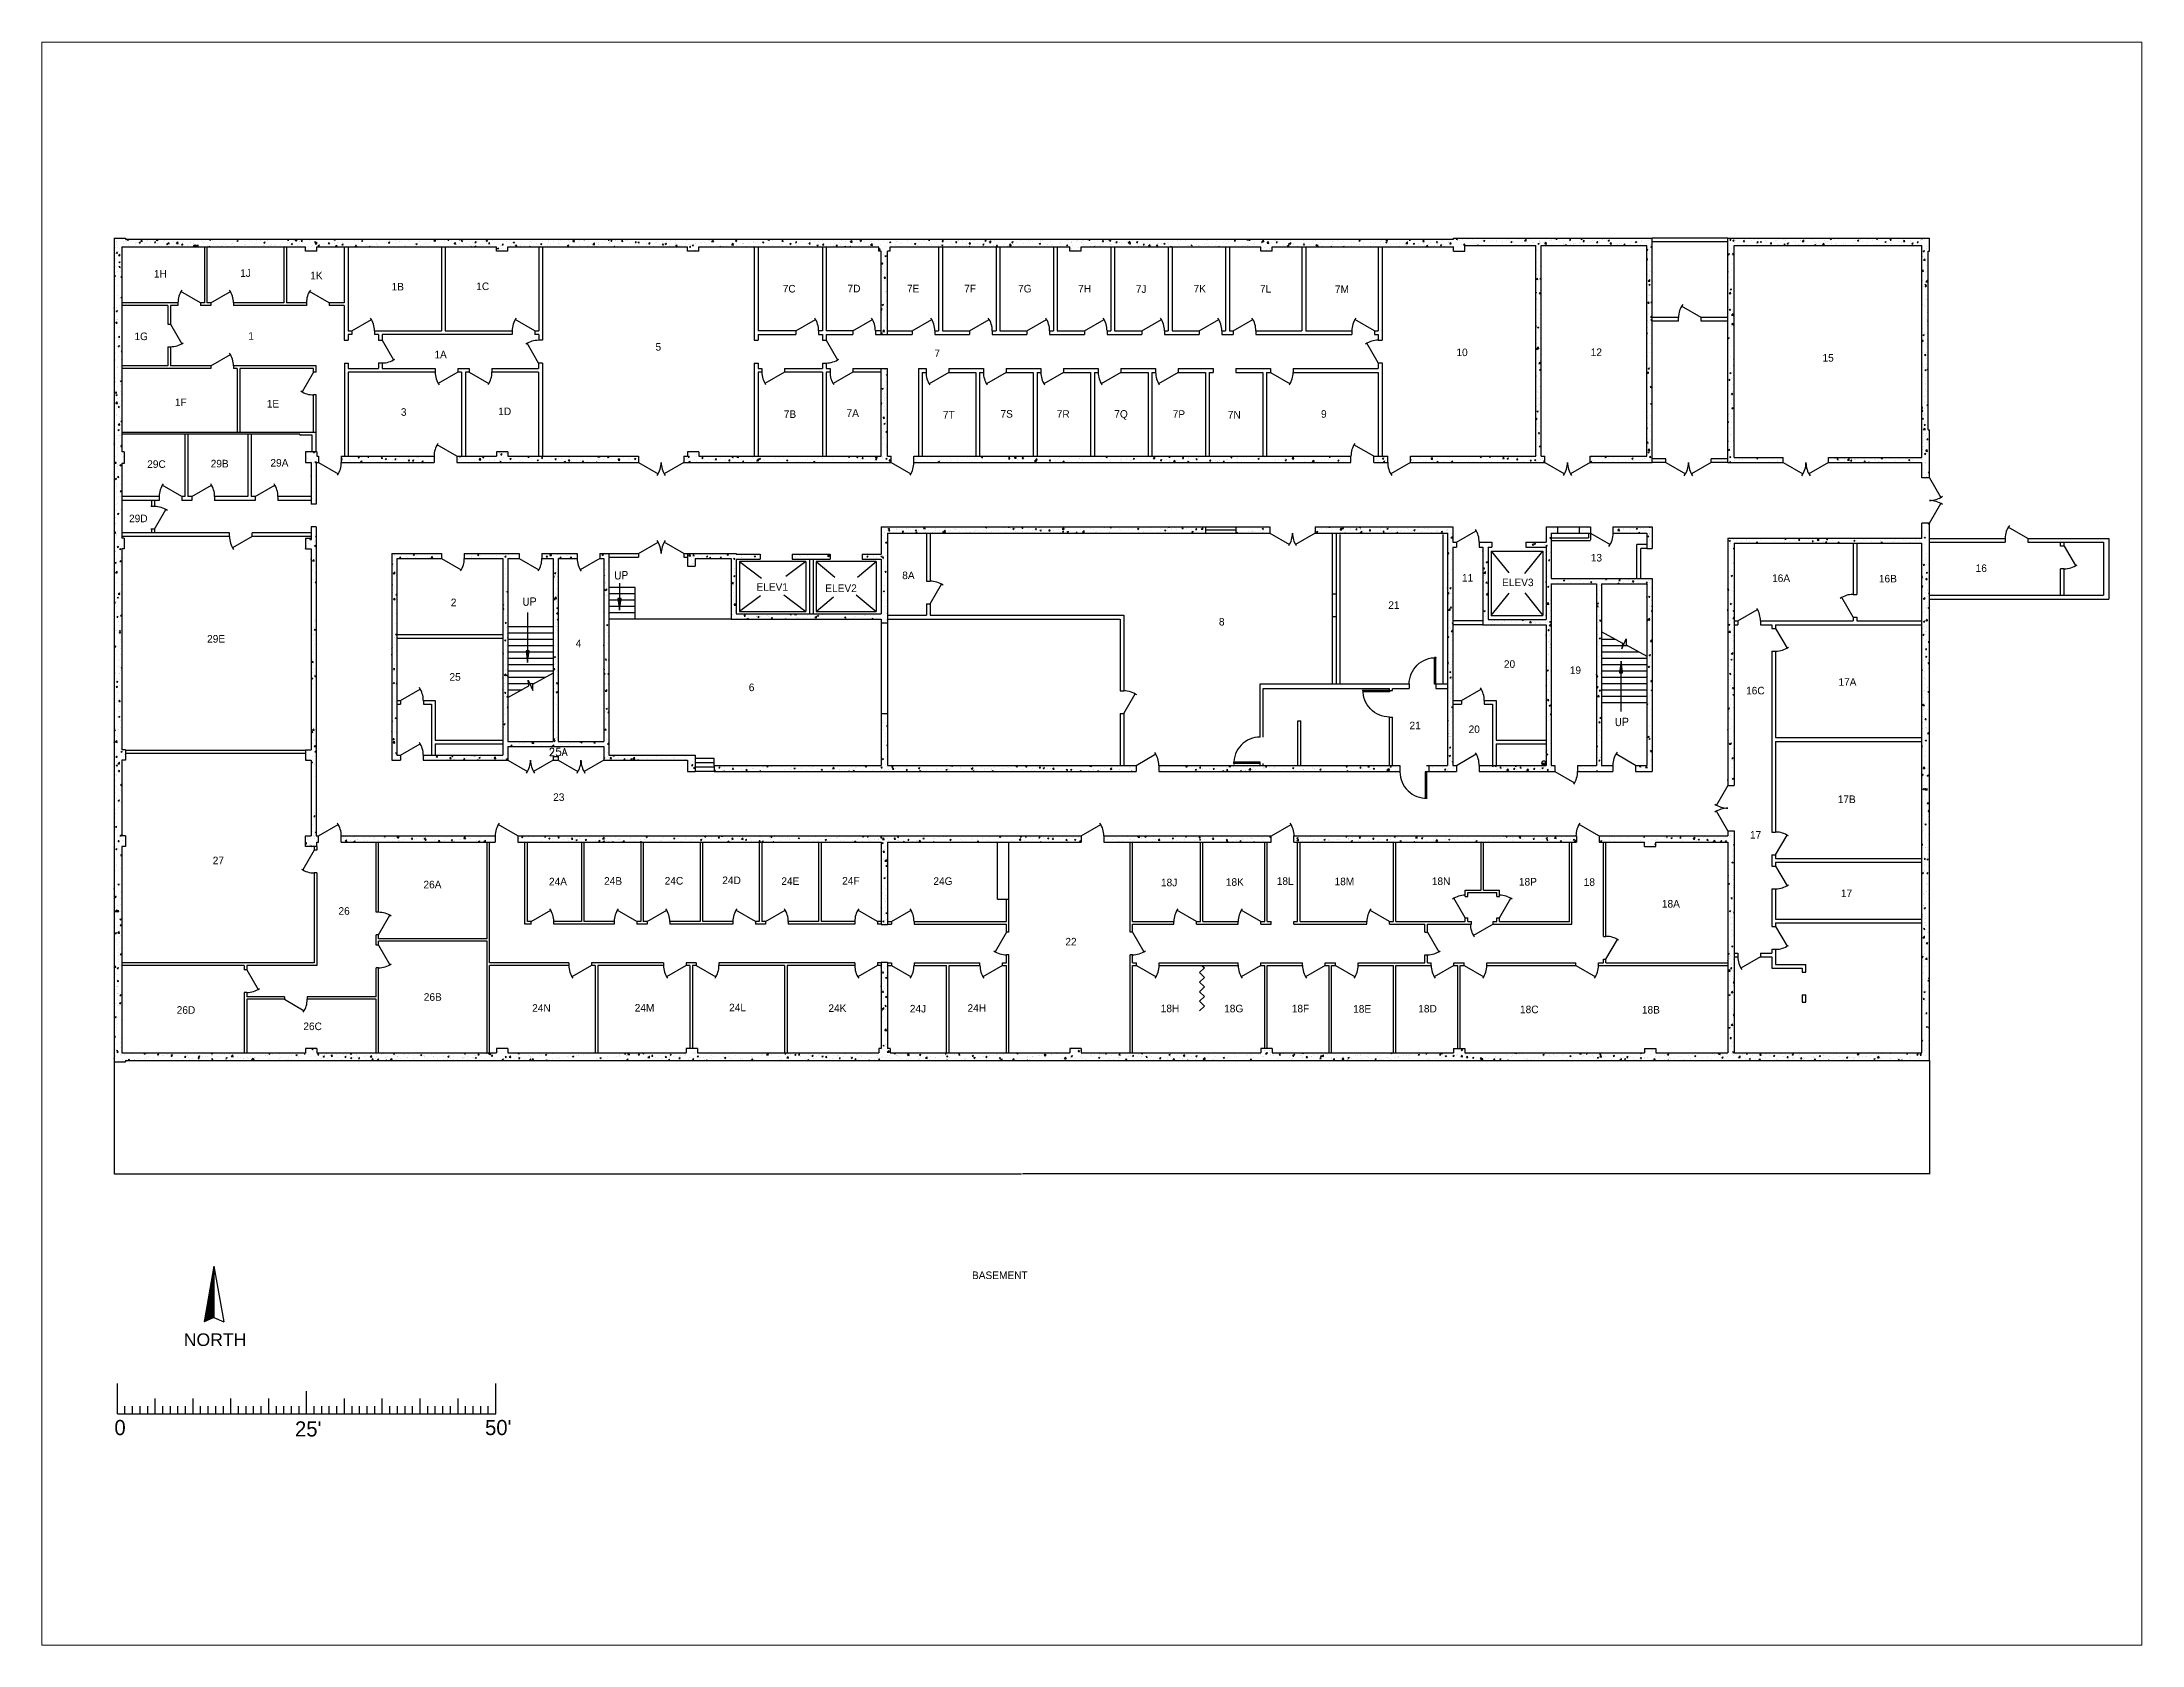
# Paper-space layout 'Layout1' of a CAD drawing. Header units: inches. Extents: x 1.07 to 9.64, y 0.82 to 7.36.
# The model-space entities are those that its viewports show. They can reach past a viewport. Long polylines and large blocks are cut down to what shows.
import ezdxf
from ezdxf.enums import TextEntityAlignment as Align

# ---------------------------------------------------------------- set-up
doc = ezdxf.new("R2010")
doc.units = ezdxf.units.IN
doc.header["$MEASUREMENT"] = 0
doc.linetypes.add('DASHED', pattern=[19.05, 12.7, -6.35])
for name, color, linetype in [('035$01DOOR', 150, 'Continuous'), ('035$01LOD', 251, 'Continuous'), ('035$01OFFICE', 7, 'Continuous'), ('035$01OUT', 7, 'Continuous'), ('035$01WAL', 7, 'Continuous'), ('035$02LOD', 251, 'Continuous'), ('035$04OFF', 7, 'Continuous'), ('151$01OUT', 7, 'Continuous')]:
    doc.layers.add(name, color=color, linetype=linetype)
doc.styles.add('ROMANS', font='romans')

psp = doc.layouts.get("Layout1")

msp = doc.modelspace()

# ---------------------------------------------------------------- texts
msp.add_text('BASEMENT', height=12).set_placement((1288.3, 12235.1))
at = {"layer": '035$01LOD', "style": 'ROMANS'}
for p in [(721.2, 13344.9), (575.5, 13303), (2307.4, 13112.3)]:
    msp.add_text('UP', height=12, dxfattribs=at).set_placement(p)
at = {"layer": '035$01OUT', "insert": (1367.4, 12401.7), "char_height": 0.18, "attachment_point": 5}
msp.add_mtext('\\A1;2878.0000', dxfattribs=at)
at = {"layer": '035$01WAL', "style": 'ROMANS'}
msp.add_text('25A', height=12, dxfattribs=at).set_placement((617.2, 13064.7))

# ---------------------------------------------------------------- blocks, each defined once
blk = doc.blocks.new('OFFICE')
at = {"color": 2, "linetype": 'Continuous'}
blk.add_attdef('OFFICE', text='', height=12, dxfattribs=at).set_placement((0, 0), align=Align.MIDDLE)
blk = doc.blocks.new('scale bar')
for p, q in [((-41591.4, 15421.9), (-41591.4, 15469.9)), ((-41291.4, 15421.9), (-41291.4, 15457.9)), ((-40991.4, 15421.9), (-40991.4, 15469.9)), ((-41591.4, 15421.9), (-41591.4, 15445.9)), ((-41591.4, 15421.9), (-40991.4, 15421.9)), ((-41579.4, 15421.9), (-41579.4, 15433.9)), ((-41567.4, 15421.9), (-41567.4, 15433.9)), ((-41555.4, 15421.9), (-41555.4, 15433.9)), ((-41543.4, 15421.9), (-41543.4, 15433.9)), ((-41531.4, 15421.9), (-41531.4, 15445.9)), ((-41531.4, 15421.9), (-41531.4, 15421.9)), ((-41519.4, 15421.9), (-41519.4, 15433.9)), ((-41507.4, 15421.9), (-41507.4, 15433.9)), ((-41495.4, 15421.9), (-41495.4, 15433.9)), ((-41483.4, 15421.9), (-41483.4, 15433.9)), ((-41471.4, 15421.9), (-41471.4, 15445.9)), ((-41471.4, 15421.9), (-41471.4, 15421.9)), ((-41459.4, 15421.9), (-41459.4, 15433.9)), ((-41447.4, 15421.9), (-41447.4, 15433.9)), ((-41435.4, 15421.9), (-41435.4, 15433.9)), ((-41423.4, 15421.9), (-41423.4, 15433.9)), ((-41411.4, 15421.9), (-41411.4, 15445.9)), ((-41411.4, 15421.9), (-41411.4, 15421.9)), ((-41399.4, 15421.9), (-41399.4, 15433.9)), ((-41387.4, 15421.9), (-41387.4, 15433.9)), ((-41375.4, 15421.9), (-41375.4, 15433.9)), ((-41363.4, 15421.9), (-41363.4, 15433.9)), ((-41351.4, 15421.9), (-41351.4, 15445.9)), ((-41351.4, 15421.9), (-41351.4, 15421.9)), ((-41339.4, 15421.9), (-41339.4, 15433.9)), ((-41327.4, 15421.9), (-41327.4, 15433.9)), ((-41315.4, 15421.9), (-41315.4, 15433.9)), ((-41303.4, 15421.9), (-41303.4, 15433.9)), ((-41279.4, 15421.9), (-41279.4, 15433.9)), ((-41267.4, 15421.9), (-41267.4, 15433.9)), ((-41255.4, 15421.9), (-41255.4, 15433.9)), ((-41243.4, 15421.9), (-41243.4, 15433.9)), ((-41231.4, 15421.9), (-41231.4, 15445.9)), ((-41231.4, 15421.9), (-41231.4, 15421.9)), ((-41219.4, 15421.9), (-41219.4, 15433.9)), ((-41207.4, 15421.9), (-41207.4, 15433.9)), ((-41195.4, 15421.9), (-41195.4, 15433.9)), ((-41183.4, 15421.9), (-41183.4, 15433.9)), ((-41171.4, 15421.9), (-41171.4, 15445.9)), ((-41171.4, 15421.9), (-41171.4, 15421.9)), ((-41159.4, 15421.9), (-41159.4, 15433.9)), ((-41147.4, 15421.9), (-41147.4, 15433.9)), ((-41135.4, 15421.9), (-41135.4, 15433.9)), ((-41123.4, 15421.9), (-41123.4, 15433.9)), ((-41111.4, 15421.9), (-41111.4, 15445.9)), ((-41111.4, 15421.9), (-41111.4, 15421.9)), ((-41099.4, 15421.9), (-41099.4, 15433.9)), ((-41087.4, 15421.9), (-41087.4, 15433.9)), ((-41075.4, 15421.9), (-41075.4, 15433.9)), ((-41063.4, 15421.9), (-41063.4, 15433.9)), ((-41051.4, 15421.9), (-41051.4, 15445.9)), ((-41051.4, 15421.9), (-41051.4, 15421.9)), ((-41039.4, 15421.9), (-41039.4, 15433.9)), ((-41027.4, 15421.9), (-41027.4, 15433.9)), ((-41015.4, 15421.9), (-41015.4, 15433.9)), ((-41003.4, 15421.9), (-41003.4, 15433.9))]:
    blk.add_line(p, q)
for s, p in [('0', (-41596.1, 15388)), ("25'", (-41309.8, 15385.8)), ("50'", (-41008.5, 15388))]:
    blk.add_text(s, height=24).set_placement(p)
blk = doc.blocks.new('NORTH')
at = {"layer": '151$01OUT'}
h = blk.add_hatch(dxfattribs=at)
h.set_pattern_fill('ANSI31', color=256, scale=10, angle=-22, style=0)
h.set_pattern_definition([(23, (-25359.4078, -571.1874), (-0.48841391, 1.15063107), [])])
h.paths.add_polyline_path([(-17714.4, 14470.8), (-17638.8, 14440.3), (-17638.4, 14423.3)])
for p, q in [((-17714.4, 14470.8, 0), (-17626.7, 14452.2, 0)), ((-17714.4, 14470.8, 0), (-17638.4, 14423.3, 0)), ((-17714.4, 14470.8, 0), (-17638.8, 14440.3, 0)), ((-17638.8, 14440.3, 0), (-17626.7, 14452.2, 0)), ((-17638.8, 14440.3, 0), (-17638.4, 14423.3, 0))]:
    blk.add_line(p, q, dxfattribs=at)
at = {"layer": '151$01OUT', "insert": (-17633.6, 14386.6, 0), "char_height": 20, "width": 81.982, "attachment_point": 1, "rotation": 68}
blk.add_mtext('{\\fArial|b0|i0|c0|p34;NORTH}', dxfattribs=at)
blk = doc.blocks.new('Easter Egg')
at = {"layer": '035$04OFF'}
for p, q in [((-6.1, 7.1), (5.5, 7.1)), ((-6.1, 5.9), (-5.4, 7.1)), ((-6.1, 5.9), (5.5, 5.9)), ((-4.8, 5.9), (-5.4, 7.1)), ((-4.8, 5.9), (-4.2, 7.1)), ((-3.6, 5.9), (-4.2, 7.1)), ((-3.6, 5.9), (-3, 7.1)), ((-2.4, 5.9), (-3, 7.1)), ((-2.4, 5.9), (-1.7, 7.1)), ((-1.1, 5.9), (-1.7, 7.1)), ((-1.1, 5.9), (-0.5, 7.1)), ((0.1, 5.9), (-0.5, 7.1)), ((0.1, 5.9), (0.7, 7.1)), ((1.3, 5.9), (0.7, 7.1)), ((1.3, 5.9), (2, 7.1)), ((2.6, 5.9), (2, 7.1)), ((2.6, 5.9), (3.2, 7.1)), ((3.8, 5.9), (3.2, 7.1)), ((3.8, 5.9), (4.4, 7.1)), ((5, 5.9), (4.4, 7.1)), ((5, 5.9), (5.5, 6.7))]:
    blk.add_line(p, q, dxfattribs=at)
blk.add_lwpolyline([(-0.4, 14.5), (0.5, 14.4), (1.5, 14.1), (2.4, 13.5), (2.8, 13.2), (3.5, 12.4), (3.8, 12), (4, 11.7), (4.3, 11.2), (4.8, 10.1), (5, 9.6), (5.1, 9.2), (5.3, 8.7), (5.4, 8.2), (5.4, 7.9), (5.4, 7.6), (5.5, 7.1), (5.5, 6.1), (5.5, 5.8), (5.4, 5.3), (5.3, 5), (5.2, 4.6), (5.1, 4.1), (4.9, 3.8), (4.7, 3.4), (4.6, 3.2), (4.4, 2.9), (4.3, 2.8), (4.2, 2.5), (4, 2.3), (3.9, 2.1), (3.4, 1.7), (3.1, 1.4), (2.9, 1.2), (2.3, 0.7), (1.6, 0.4), (0.9, 0.1), (0, 0), (-1, 0), (-2, 0.4), (-2.6, 0.7), (-3, 1), (-3.4, 1.3), (-4.2, 1.9), (-4.6, 2.4), (-4.9, 2.8), (-5.1, 3), (-5.3, 3.3), (-5.5, 3.8), (-5.6, 4.2), (-5.8, 4.7), (-5.9, 5.1), (-6.1, 5.9), (-6.1, 6.4), (-6.1, 6.6), (-6.1, 7.1), (-6.1, 7.4), (-6.1, 7.6), (-5.9, 9), (-5.6, 9.8), (-5.2, 10.9), (-4.5, 12.1), (-3.7, 13), (-3.3, 13.3), (-2.8, 13.7), (-2.5, 13.9), (-2, 14.1), (-1.4, 14.3), (-0.7, 14.4), (-0.5, 14.4), (-0.4, 14.5)], dxfattribs=at)

# ---------------------------------------------------------------- linework, layer by layer
at = {"layer": '035$01DOOR'}
for p, q in [((65.4, 13782.9), (34.2, 13800.9)), ((81.4, 13782.9), (112.6, 13800.9)), ((269.1, 13782.9), (237.9, 13800.9)), ((305.1, 13738.6), (336.3, 13756.6)), ((595.3, 13738.6), (564.2, 13756.6)), ((1009.1, 13738.6), (1040.3, 13756.6)), ((1099.1, 13738.6), (1130.3, 13756.6)), ((1193.4, 13738.6), (1224.6, 13756.6)), ((1284.4, 13738.6), (1315.6, 13756.6)), ((1375.4, 13738.6), (1406.6, 13756.6)), ((1466.4, 13738.6), (1497.6, 13756.6)), ((1557.4, 13738.6), (1588.6, 13756.6)), ((1648.4, 13738.6), (1679.6, 13756.6)), ((1702.4, 13738.6), (1733.6, 13756.6)), ((1926.4, 13738.6), (1895.2, 13756.6)), ((2444.4, 13759.6), (2413.2, 13777.6)), ((17.4, 13749.3), (35.4, 13718.1)), ((353.1, 13723.6), (371.1, 13692.4)), ((601.2, 13687.5), (583.2, 13718.7)), ((1057.1, 13723.5), (1075.1, 13692.3)), ((1932.4, 13687.6), (1914.4, 13718.8)), ((81.4, 13682.9), (112.6, 13700.9)), ((244.4, 13672.9), (226.4, 13641.7)), ((473.2, 13672.9), (442, 13654.9)), ((491.2, 13672.9), (522.4, 13654.9)), ((991.2, 13672.9), (960, 13654.9)), ((1099.2, 13672.9), (1068, 13654.9)), ((1251.4, 13672.6), (1220.2, 13654.6)), ((1342.4, 13672.6), (1311.2, 13654.6)), ((1433.4, 13672.6), (1402.2, 13654.6)), ((1524.4, 13672.6), (1493.2, 13654.6)), ((1615.4, 13672.6), (1584.2, 13654.6)), ((1761.4, 13672.6), (1792.6, 13654.6)), ((471.4, 13539.6), (440.2, 13557.6)), ((1925.1, 13539.6), (1893.9, 13557.6)), ((252.4, 13529.6), (283.6, 13511.6)), ((759.4, 13529.6), (790.6, 13511.6)), ((831.4, 13529.6), (800.2, 13511.6)), ((1160.1, 13529.6), (1191.3, 13511.6)), ((1983.4, 13529.6), (1952.2, 13511.6)), ((2196.4, 13529.6), (2227.6, 13511.6)), ((2268.4, 13529.6), (2237.2, 13511.6)), ((2388.1, 13529.6), (2419.3, 13511.6)), ((2460.1, 13529.6), (2428.9, 13511.6)), ((2574.4, 13529.6), (2605.6, 13511.6)), ((2646.4, 13529.6), (2615.2, 13511.6)), ((35.6, 13475.6), (4.4, 13493.6)), ((51.6, 13475.6), (82.8, 13493.6)), ((152, 13475.6), (183.2, 13493.6)), ((2806.2, 13505.6), (2824.2, 13474.4)), ((-7.6, 13423.9), (10.4, 13455.1)), ((2806.2, 13433.6), (2824.2, 13464.8)), ((1760.4, 13417.6), (1791.6, 13399.6)), ((1832.4, 13417.6), (1801.2, 13399.6)), ((2056.4, 13403.6), (2087.6, 13421.6)), ((2268.7, 13417.6), (2299.8, 13399.6)), ((2962.4, 13409.3), (2931.2, 13427.3)), ((147.2, 13412.3), (116, 13394.3)), ((759.4, 13385.6), (790.6, 13403.6)), ((831.4, 13385.6), (800.2, 13403.6)), ((3019.9, 13397.3), (3037.9, 13366.2)), ((447.4, 13377.6), (478.6, 13359.6)), ((570.4, 13377.6), (601.6, 13359.6)), ((698.4, 13377.6), (667.2, 13359.6)), ((1222.1, 13305.6), (1240.1, 13336.8)), ((2502.4, 13278.6), (2533.6, 13296.6)), ((2685.1, 13284.6), (2667.1, 13315.8)), ((2562.4, 13266.6), (2580.4, 13235.4)), ((2021.3, 13178.4), (2021.3, 13220.4)), ((2023.4, 13220.4), (2021.3, 13220.4)), ((2023.4, 13178.4), (2023.4, 13220.4)), ((382.4, 13152.6), (413.6, 13170.6)), ((1529.1, 13131.6), (1547.1, 13162.8)), ((1950.1, 13168.2), (1908.1, 13168.2)), ((1908.1, 13168.2), (1908.1, 13166.1)), ((1950.1, 13166.1), (1908.1, 13166.1)), ((1950.1, 13168.2), (1950.1, 13166.1)), ((2023.4, 13178.4), (2021.3, 13178.4)), ((2064.4, 13152.6), (2095.6, 13170.6)), ((382.4, 13065.6), (413.6, 13083.6)), ((552.4, 13057.6), (583.6, 13039.6)), ((624.4, 13057.6), (593.2, 13039.6)), ((632.4, 13057.6), (663.6, 13039.6)), ((704.4, 13057.6), (673.2, 13039.6)), ((1548.4, 13049.6), (1579.6, 13067.6)), ((1745.2, 13054.5), (1703.2, 13054.5)), ((1703.2, 13052.4), (1703.2, 13054.5)), ((1745.2, 13052.4), (1703.2, 13052.4)), ((1745.2, 13052.4), (1745.2, 13054.5)), ((2056.4, 13049.6), (2087.6, 13067.6)), ((2340.4, 13049.6), (2309.2, 13067.6)), ((2008.8, 13039.4), (2006.7, 13039.4)), ((2006.7, 13039.4), (2006.7, 12997.4)), ((2008.8, 13039.4), (2008.8, 12997.4)), ((2212.4, 13039.6), (2243.6, 13021.6)), ((2008.8, 12997.4), (2006.7, 12997.4)), ((2486.4, 13017.6), (2468.4, 12986.4)), ((252.4, 12937.6), (283.6, 12955.6)), ((568.4, 12937.6), (537.2, 12955.6)), ((1461.4, 12937.6), (1492.6, 12955.6)), ((1762.9, 12937.6), (1794.1, 12955.6)), ((2281.8, 12937.6), (2250.7, 12955.6)), ((2486.4, 12945.6), (2468.4, 12976.8)), ((2562.4, 12907.9), (2580.4, 12939.1)), ((245.4, 12914.9), (227.4, 12883.7)), ((2562.4, 12889.9), (2580.4, 12858.7)), ((589.4, 12801.8), (620.6, 12819.8)), ((757.1, 12801.8), (725.9, 12819.8)), ((773.1, 12801.8), (804.3, 12819.8)), ((945.1, 12801.8), (913.9, 12819.8)), ((961.1, 12801.8), (992.3, 12819.8)), ((1138.4, 12801.8), (1107.2, 12819.8)), ((1160.4, 12801.8), (1191.6, 12819.8)), ((1644.4, 12801.8), (1613.2, 12819.8)), ((1746.4, 12801.8), (1715.2, 12819.8)), ((1950.4, 12801.8), (1919.2, 12819.8)), ((2070.4, 12807.8), (2052.4, 12839)), ((2124.4, 12807.8), (2142.4, 12839)), ((347.4, 12780.6), (365.4, 12811.8)), ((1342.9, 12785.1), (1324.9, 12753.9)), ((1542.9, 12785.1), (1560.9, 12753.9)), ((2010.4, 12785.1), (2028.4, 12753.9)), ((2114.4, 12797.8), (2083.2, 12779.8)), ((2562.4, 12793.9), (2580.4, 12762.7)), ((347.4, 12764.6), (365.4, 12733.4)), ((2293.4, 12742.4), (2311.4, 12773.5)), ((138.6, 12725.5), (156.6, 12694.3)), ((685.1, 12732.4), (653.9, 12714.4)), ((835.1, 12732.4), (803.9, 12714.4)), ((851.1, 12732.4), (882.3, 12714.4)), ((1138.4, 12732.4), (1107.2, 12714.4)), ((1160.4, 12732.4), (1191.6, 12714.4)), ((1336.9, 12732.4), (1305.7, 12714.4)), ((1548.9, 12732.4), (1580, 12714.4)), ((1746.4, 12732.4), (1715.2, 12714.4)), ((1848.4, 12732.4), (1817.2, 12714.4)), ((1864.4, 12732.4), (1895.6, 12714.4)), ((2052.4, 12732.4), (2021.2, 12714.4)), ((2068.4, 12732.4), (2099.6, 12714.4)), ((2245.4, 12732.4), (2276.6, 12714.4)), ((2538.4, 12745.9), (2507.2, 12727.9)), ((198.4, 12678.6), (229.6, 12660.6))]:
    msp.add_line(p, q, dxfattribs=at)
for centre, start, end in [((65.4, 13782.9), 145.7768, 180), ((81.4, 13782.9), 0, 34.2232), ((269.1, 13782.9), 145.7768, 180), ((305.1, 13738.6), 0, 34.2232), ((595.3, 13738.6), 145.7768, 180), ((1009.1, 13738.6), 0, 34.2232), ((1099.1, 13738.6), 0, 34.2232), ((1193.4, 13738.6), 0, 34.2232), ((1284.4, 13738.6), 0, 34.2232), ((1375.4, 13738.6), 0, 34.2232), ((1466.4, 13738.6), 0, 34.2232), ((1557.4, 13738.6), 0, 34.2232), ((1648.4, 13738.6), 0, 34.2232), ((1702.4, 13738.6), 0, 34.2232), ((1926.4, 13738.6), 145.7768, 180), ((2444.4, 13759.6), 144.7411, 180), ((17.4, 13749.3), 270, 304.226), ((601.3, 13687.5), 90, 124.226), ((1932.4, 13687.6), 90, 124.6155), ((81.4, 13682.9), 0, 34.2232), ((353.1, 13723.6), 270, 304.226), ((1057.1, 13723.5), 270, 304.226), ((473.2, 13672.9), 180, 214.2232), ((491.2, 13672.9), 326.8338, 0), ((991.2, 13672.9), 180, 213.1662), ((1099.2, 13672.9), 180, 213.1662), ((1251.4, 13672.6), 180, 213.1662), ((1342.4, 13672.6), 180, 213.1662), ((1433.4, 13672.6), 180, 213.1662), ((1524.4, 13672.6), 180, 213.1662), ((1615.4, 13672.6), 180, 213.1662), ((1761.4, 13672.6), 326.8338, 0), ((244.4, 13672.9), 235.774, 270), ((471.4, 13539.6), 145.7768, 180), ((1925.1, 13539.6), 145.7768, 180), ((252.4, 13529.6), 326.8338, 0), ((759.4, 13529.6), 325.7768, 0), ((831.4, 13529.6), 180, 214.2232), ((1160.1, 13529.6), 326.8338, 0), ((1983.4, 13529.6), 180, 214.2232), ((2196.4, 13529.6), 325.7768, 0), ((2268.4, 13529.6), 180, 214.2232), ((2388.1, 13529.6), 324.7411, 0), ((2460.1, 13529.6), 180, 215.2589), ((2574.4, 13529.6), 324.7411, 0), ((2646.4, 13529.6), 180, 215.2589), ((35.6, 13475.6), 145.7768, 180), ((51.6, 13475.6), 0, 34.2232), ((152, 13475.6), 0, 34.2232), ((-7.6, 13423.9), 55.7768, 90), ((2806.2, 13505.6), 270, 305.2589), ((2806.2, 13433.6), 54.7411, 90), ((1760.4, 13417.6), 326.8338, 0), ((1832.4, 13417.6), 180, 213.1662), ((2056.4, 13403.6), 0, 33.1662), ((2268.7, 13417.6), 324.7411, 0), ((2962.4, 13409.3), 144.7411, 180), ((147.2, 13412.3), 180, 214.2232), ((759.4, 13385.6), 0, 34.2232), ((831.4, 13385.6), 145.7768, 180), ((447.4, 13377.6), 326.8338, 0), ((570.4, 13377.6), 326.8338, 0), ((698.4, 13377.6), 180, 214.2232), ((3019.9, 13397.3), 270, 304.6155), ((1222.1, 13305.6), 55.774, 90), ((2685.1, 13284.6), 90, 124.6155), ((2502.4, 13278.6), 0, 33.1662), ((2562.4, 13266.6), 270, 304.226), ((382.4, 13152.6), 0, 34.2232), ((1529.1, 13131.6), 55.3845, 90), ((2064.4, 13152.6), 0, 33.1662), ((382.4, 13065.6), 0, 34.2232), ((552.4, 13057.6), 325.7768, 0), ((624.4, 13057.6), 180, 214.2232), ((632.4, 13057.6), 325.7768, 0), ((704.4, 13057.6), 180, 214.2232), ((1548.4, 13049.6), 0, 34.2232), ((2056.4, 13049.6), 0, 33.1662), ((2340.4, 13049.6), 144.7411, 180), ((2212.4, 13039.6), 326.8338, 0), ((2486.4, 13017.6), 235.3845, 270), ((252.4, 12937.6), 0, 34.2232), ((568.4, 12937.6), 145.7768, 180), ((1461.4, 12937.6), 0, 34.2232), ((1762.9, 12937.6), 0, 34.2232), ((2281.8, 12937.6), 145.7768, 180), ((2486.4, 12945.6), 90, 124.6155), ((2562.4, 12907.9), 55.7768, 90), ((245.4, 12914.9), 235.774, 270), ((2562.4, 12889.9), 270, 304.226), ((589.4, 12801.8), 0, 34.2232), ((757.1, 12801.8), 145.7768, 180), ((773.1, 12801.8), 0, 34.2232), ((945.1, 12801.8), 145.7768, 180), ((961.1, 12801.8), 0, 34.2232), ((1138.4, 12801.8), 145.7768, 180), ((1160.4, 12801.8), 0, 34.2232), ((1644.4, 12801.8), 145.7768, 180), ((1746.4, 12801.8), 145.7768, 180), ((1950.4, 12801.8), 145.7768, 180), ((2070.4, 12807.8), 90, 124.2232), ((2124.4, 12807.8), 55.7768, 90), ((347.4, 12780.6), 55.774, 90), ((2114.4, 12797.8), 180, 214.2232), ((1342.9, 12785.1), 235.774, 270), ((1542.9, 12785.1), 270, 304.226), ((2010.4, 12785.1), 270, 304.226), ((2293.4, 12742.4), 55.7768, 90), ((2562.4, 12793.9), 270, 304.226), ((347.4, 12764.6), 270, 304.226), ((685.1, 12732.4), 180, 214.2232), ((835.1, 12732.4), 180, 214.2232), ((851.1, 12732.4), 325.7768, 0), ((1138.4, 12732.4), 180, 214.2232), ((1160.4, 12732.4), 325.7768, 0), ((1336.9, 12732.4), 180, 214.2232), ((1548.9, 12732.4), 325.7768, 0), ((1746.4, 12732.4), 180, 214.2232), ((1848.4, 12732.4), 180, 214.2232), ((1864.4, 12732.4), 325.7768, 0), ((2052.4, 12732.4), 180, 214.2232), ((2068.4, 12732.4), 325.7768, 0), ((2245.4, 12732.4), 325.7768, 0), ((2538.4, 12745.9), 180, 214.2232), ((138.6, 12725.5), 270, 304.226), ((198.4, 12678.6), 325.7768, 0)]:
    msp.add_arc(centre, 36, start, end, dxfattribs=at)
at = {"layer": '035$01DOOR', "extrusion": (0, 0, -1)}
for centre, start_param, end_param in [((2023.4, 13178.4), 3.926991, 5.52758), ((1950.1, 13168.2), 2.356194, 3.956783)]:
    msp.add_ellipse(centre, major_axis=(29.7, 29.7), ratio=1, start_param=start_param, end_param=end_param, dxfattribs=at)
at = {"layer": '035$01DOOR'}
for centre, major_axis in [((1745.2, 13052.4), (29.7, 29.7)), ((2008.8, 13039.4), (-29.7, 29.7))]:
    msp.add_ellipse(centre, major_axis=major_axis, ratio=1, start_param=0.785398, end_param=2.385987, dxfattribs=at)
at = {"layer": '035$01LOD', "linetype": 'Continuous'}
for p, q in [((1658.4, 13427.6), (1706.4, 13427.6)), ((1658.4, 13417.6), (1706.4, 13417.6)), ((727, 13313.9), (729.5, 13295.4)), ((732.1, 13313.9), (727, 13313.9)), ((732.1, 13313.9), (727, 13313.9)), ((729.5, 13295.4), (732.1, 13313.9)), ((581.3, 13231.2), (583.8, 13212.8)), ((586.4, 13231.2), (581.3, 13231.2)), ((586.4, 13231.2), (581.3, 13231.2)), ((583.8, 13212.8), (586.4, 13231.2)), ((2317.3, 13214.5), (2314.7, 13196.1)), ((2314.7, 13196.1), (2319.8, 13196.1)), ((2314.7, 13196.1), (2319.7, 13196.1)), ((2319.8, 13196.1), (2317.3, 13214.5)), ((879.4, 13060.6), (849.4, 13060.6)), ((879.4, 13053.6), (849.4, 13053.6)), ((879.4, 13049.6), (879.4, 13060.6)), ((879.4, 13046.6), (849.4, 13046.6)), ((879.4, 13039.6), (849.4, 13039.6))]:
    msp.add_line(p, q, dxfattribs=at)
at = {"layer": '035$01LOD'}
for p, q in [((1706.4, 13422.6), (1658.4, 13422.6)), ((2111.5, 13389.2), (2139.2, 13354.6)), ((2111.5, 13389.2), (2193.2, 13389.2)), ((2164.7, 13353.5), (2193.2, 13389.2)), ((919.7, 13372.6), (954.8, 13346.3)), ((1025, 13372.6), (919.7, 13372.6)), ((1025, 13372.6), (993.2, 13348.8)), ((1041.2, 13372.6), (1070.9, 13347.9)), ((1136.3, 13372.6), (1041.2, 13372.6)), ((1106.6, 13347.9), (1136.3, 13372.6)), ((754.4, 13331.6), (712.4, 13331.6)), ((754.4, 13321.6), (712.4, 13321.6)), ((729.5, 13338.6), (729.5, 13295.4)), ((754.4, 13281.6), (754.4, 13331.6)), ((952.8, 13318.4), (919.7, 13293.6)), ((990.1, 13319.8), (1025, 13293.6)), ((1104.9, 13319.7), (1136.3, 13293.6)), ((2111.5, 13287), (2139.8, 13322.4)), ((2164.6, 13322.9), (2193.2, 13287)), ((583.8, 13291.7), (583.8, 13212.8)), ((754.4, 13311.6), (712.4, 13311.6)), ((754.4, 13301.6), (712.4, 13301.6)), ((754.4, 13291.6), (712.4, 13291.6)), ((1041.2, 13293.6), (1068.8, 13316.6)), ((552.4, 13269.5), (624.4, 13269.5)), ((552.4, 13259.5), (624.4, 13259.5)), ((754.4, 13281.6), (712.4, 13281.6)), ((2285.9, 13261.7), (2319.4, 13243.4)), ((552.4, 13249.5), (624.4, 13249.5)), ((552.4, 13239.5), (624.4, 13239.5)), ((552.4, 13229.5), (624.4, 13229.5)), ((552.4, 13219.5), (624.4, 13219.5)), ((2285.9, 13249.4), (2308.5, 13249.4)), ((2285.9, 13239.4), (2318.9, 13239.4)), ((2285.9, 13229.4), (2345.7, 13229.4)), ((2285.9, 13219.4), (2357.9, 13219.4)), ((2318.4, 13234.5), (2325.4, 13250.4)), ((2319.4, 13243.4), (2318.4, 13234.5)), ((2320.5, 13239.4), (2327.4, 13239.4)), ((2325.4, 13250.4), (2325.4, 13240.4)), ((2325.4, 13240.4), (2358.2, 13222.6)), ((552.4, 13209.5), (624.4, 13209.5)), ((552.4, 13199.5), (624.4, 13199.5)), ((552.4, 13189.5), (612.2, 13189.5)), ((584.9, 13184.4), (591.8, 13168.5)), ((585.8, 13175.4), (584.9, 13184.4)), ((591.8, 13178.4), (624.6, 13196.3)), ((2285.9, 13209.4), (2357.9, 13209.4)), ((2285.9, 13199.4), (2357.9, 13199.4)), ((2285.9, 13189.4), (2357.9, 13189.4)), ((2317.3, 13135.2), (2317.3, 13214.5)), ((552.4, 13179.5), (585.4, 13179.5)), ((552.4, 13157.2), (585.8, 13175.4)), ((552.4, 13169.5), (575, 13169.5)), ((587, 13179.5), (593.8, 13179.5)), ((591.4, 13169.5), (591.8, 13169.5)), ((591.8, 13168.5), (591.8, 13178.4)), ((2285.9, 13179.4), (2357.9, 13179.4)), ((2285.9, 13169.4), (2357.9, 13169.4)), ((2285.9, 13159.4), (2357.9, 13159.4)), ((2285.9, 13149.4), (2357.9, 13149.4))]:
    msp.add_line(p, q, dxfattribs=at)
at = {"layer": '035$01OUT', "linetype": 'Continuous'}
for p, q in [((-71.6, 13885.6), (-71.6, 12579.6)), ((-71.6, 13885.6), (-53.6, 13885.6)), ((-53.6, 13885.6), (-53.6, 13883.6)), ((-53.6, 13883.6), (2051.4, 13883.6)), ((2051.4, 13885.6), (2366.4, 13885.6)), ((2051.4, 13883.6), (2051.4, 13885.6)), ((2486.4, 13885.6), (2806.4, 13885.6)), ((2806.4, 13864.9), (2806.4, 13885.6)), ((-59.6, 13871.6), (-59.6, 13546.4)), ((-59.6, 13871.6), (231.4, 13871.6)), ((231.4, 13864.9), (231.4, 13871.6)), ((249.4, 13864.9), (231.4, 13864.9)), ((249.4, 13871.6), (534.4, 13871.6)), ((249.4, 13864.9), (249.4, 13871.6)), ((534.4, 13864.9), (534.4, 13871.6)), ((552.4, 13864.9), (534.4, 13864.9)), ((552.4, 13871.6), (837.4, 13871.6)), ((552.4, 13864.9), (552.4, 13871.6)), ((837.4, 13864.9), (837.4, 13871.6)), ((855.4, 13864.9), (837.4, 13864.9)), ((855.4, 13871.6), (1140.4, 13871.6)), ((855.4, 13864.9), (855.4, 13871.6)), ((1140.4, 13864.9), (1140.4, 13871.6)), ((1144.4, 13864.9), (1140.4, 13864.9)), ((1158.4, 13864.9), (1154.4, 13864.9)), ((1158.4, 13871.6), (1443.4, 13871.6)), ((1158.4, 13864.9), (1158.4, 13871.6)), ((1443.4, 13864.9), (1443.4, 13871.6)), ((1461.4, 13864.9), (1443.4, 13864.9)), ((1461.4, 13871.6), (1746.4, 13871.6)), ((1461.4, 13864.9), (1461.4, 13871.6)), ((1746.4, 13864.9), (1746.4, 13871.6)), ((1764.4, 13864.9), (1746.4, 13864.9)), ((1764.4, 13871.6), (2051.4, 13871.6)), ((1764.4, 13864.9), (1764.4, 13871.6)), ((2051.4, 13864.9), (2051.4, 13871.6)), ((2051.4, 13864.9), (2069.4, 13864.9)), ((2069.4, 13873.6), (2182.4, 13873.6)), ((2069.4, 13864.9), (2069.4, 13873.6)), ((2190.4, 13873.6), (2358.4, 13873.6)), ((2496.4, 13873.6), (2794.4, 13873.6)), ((2794.4, 13537.6), (2794.4, 13873.6)), ((2804.4, 13581.4), (2804.4, 13864.9)), ((2804.4, 13864.9), (2806.4, 13864.9)), ((2804.4, 13581.4), (2806.4, 13581.4)), ((2806.4, 13505.6), (2806.4, 13581.4)), ((-55.6, 13546.4), (-59.6, 13546.4)), ((-59.6, 13528.4), (-59.6, 13409.6)), ((-55.6, 13528.4), (-59.6, 13528.4)), ((-55.6, 13546.4), (-55.6, 13528.4)), ((2794.4, 13505.6), (2794.4, 13529.6)), ((2806.4, 13505.6), (2794.4, 13505.6)), ((2806.4, 13433.6), (2794.4, 13433.6)), ((2794.4, 13409.6), (2794.4, 13433.6)), ((2806.4, 12581.6), (2806.4, 13433.6)), ((-55.6, 13409.6), (-59.6, 13409.6)), ((-59.6, 13392.9), (-59.6, 13074.4)), ((-55.6, 13392.9), (-59.6, 13392.9)), ((-55.6, 13409.6), (-55.6, 13392.9)), ((2794.4, 12593.6), (2794.4, 13401.6)), ((-53.6, 13074.4), (-59.6, 13074.4)), ((-59.6, 13057.6), (-59.6, 12937.6)), ((-53.6, 13057.6), (-59.6, 13057.6)), ((-53.6, 13074.4), (-53.6, 13057.6)), ((-53.6, 12937.6), (-59.6, 12937.6)), ((-59.6, 12920.9), (-59.6, 12593.6)), ((-53.6, 12920.9), (-59.6, 12920.9)), ((-53.6, 12937.6), (-53.6, 12920.9)), ((-59.6, 12593.6), (231.4, 12593.6)), ((249.4, 12600.4), (231.4, 12600.4)), ((231.4, 12600.4), (231.4, 12593.6)), ((249.4, 12600.4), (249.4, 12593.6)), ((249.4, 12593.6), (534.4, 12593.6)), ((552.4, 12600.4), (534.4, 12600.4)), ((534.4, 12600.4), (534.4, 12593.6)), ((552.4, 12600.4), (552.4, 12593.6)), ((552.4, 12593.6), (835.1, 12593.6)), ((835.1, 12600.4), (835.1, 12593.6)), ((853.1, 12600.4), (835.1, 12600.4)), ((853.1, 12600.4), (853.1, 12593.6)), ((853.1, 12593.6), (1140.4, 12593.6)), ((1140.4, 12600.4), (1140.4, 12593.6)), ((1144.4, 12600.4), (1140.4, 12600.4)), ((1158.4, 12600.4), (1154.4, 12600.4)), ((1158.4, 12600.4), (1158.4, 12593.6)), ((1158.4, 12593.6), (1443.4, 12593.6)), ((1443.4, 12600.4), (1443.4, 12593.6)), ((1461.4, 12600.4), (1443.4, 12600.4)), ((1461.4, 12600.4), (1461.4, 12593.6)), ((1461.4, 12593.6), (1746.4, 12593.6)), ((1746.4, 12600.4), (1746.4, 12593.6)), ((1764.4, 12600.4), (1746.4, 12600.4)), ((1764.4, 12600.4), (1764.4, 12593.6)), ((1764.4, 12593.6), (2051.4, 12593.6)), ((2051.4, 12600.4), (2051.4, 12593.6)), ((2051.4, 12600.4), (2069.4, 12600.4)), ((2069.4, 12600.4), (2069.4, 12593.6)), ((2069.4, 12593.6), (2354.4, 12593.6)), ((2354.4, 12600.4), (2372.4, 12600.4)), ((2354.4, 12600.4), (2354.4, 12593.6)), ((2372.4, 12600.4), (2372.4, 12593.6)), ((2372.4, 12593.6), (2486.4, 12593.6)), ((2496.4, 12593.6), (2794.4, 12593.6)), ((-71.6, 12579.6), (-53.6, 12579.6)), ((-53.6, 12581.6), (2806.4, 12581.6)), ((-53.6, 12581.6), (-53.6, 12579.6))]:
    msp.add_line(p, q, dxfattribs=at)
at = {"layer": '035$01OUT'}
for p, q in [((-71.6, 13885.2), (-71.3, 13885.6)), ((-71.6, 13884.3), (-70.6, 13884.2)), ((-70.6, 13884.2), (-70.8, 13885.6)), ((-68, 13885.6), (-68, 13885.6)), ((-58, 13883.6), (-58, 13883.6)), ((-50.8, 13882.5), (-49.9, 13883.6)), ((-49.1, 13882.3), (-49.3, 13883.6)), ((-5.1, 13882.1), (-3.7, 13883.6)), ((-2.4, 13881.7), (-2.6, 13883.6)), ((79.4, 13883.5), (79.8, 13883.6)), ((79.4, 13883.5), (80.9, 13882.5)), ((80.9, 13882.5), (81.3, 13883.6)), ((99.6, 13883.6), (99.6, 13883.6)), ((203.2, 13882.4), (204.2, 13883.6)), ((205, 13882.3), (204.8, 13883.6)), ((215.1, 13881.6), (217, 13883.6)), ((217.7, 13881.2), (217.4, 13883.6)), ((277.1, 13883.5), (277.3, 13883.6)), ((277.1, 13883.5), (278.6, 13882.5)), ((278.6, 13882.5), (279, 13883.6)), ((316.2, 13883.4), (316.2, 13883.4)), ((390.4, 13883.4), (390.4, 13883.4)), ((435.2, 13881), (437.5, 13883.4)), ((437.9, 13880.6), (437.5, 13883.4)), ((457.3, 13882.4), (458.3, 13883.6)), ((459.1, 13882.2), (458.8, 13883.6)), ((474.8, 13883.6), (476.3, 13882.6)), ((474.8, 13883.6), (474.8, 13883.6)), ((476.3, 13882.6), (476.6, 13883.6)), ((489.4, 13883.4), (489.4, 13883.4)), ((667.8, 13883.3), (667.8, 13883.3)), ((672.5, 13883.6), (673.9, 13882.7)), ((673.9, 13882.7), (674.2, 13883.6)), ((711.3, 13882.4), (712.3, 13883.6)), ((713.1, 13882.2), (712.8, 13883.6)), ((870.3, 13883.6), (871.6, 13882.7)), ((871.6, 13882.7), (871.9, 13883.6)), ((965.4, 13882.4), (966.4, 13883.6)), ((967.2, 13882.2), (966.9, 13883.6)), ((1048.2, 13883.4), (1048.2, 13883.4)), ((1048.6, 13883.5), (1048.6, 13883.5)), ((1068, 13883.6), (1069.2, 13882.8)), ((1069.2, 13882.8), (1069.5, 13883.6)), ((1148.1, 13883.4), (1148.1, 13883.4)), ((1219.4, 13882.3), (1220.5, 13883.6)), ((1221.2, 13882.2), (1220.9, 13883.6)), ((1265.8, 13883.6), (1266.9, 13882.9)), ((1266.9, 13882.9), (1267.2, 13883.6)), ((1284.3, 13883.6), (1286.4, 13883.3)), ((1286.4, 13883.3), (1286.4, 13883.6)), ((1310.6, 13883.6), (1310.6, 13883.6)), ((1332.4, 13883.4), (1332.4, 13883.4)), ((1333.2, 13883.3), (1333.2, 13883.3)), ((1339.1, 13883.4), (1339.1, 13883.4)), ((1463.5, 13883.6), (1464.6, 13882.9)), ((1464.6, 13882.9), (1464.8, 13883.6)), ((1473.5, 13882.3), (1474.6, 13883.6)), ((1475.3, 13882.1), (1475, 13883.6)), ((1503.9, 13883.1), (1504.4, 13883.6)), ((1506.6, 13882.7), (1506.5, 13883.6)), ((1629.9, 13883.3), (1629.9, 13883.3)), ((1638.3, 13883.6), (1638.3, 13883.6)), ((1661.3, 13883.6), (1662.2, 13883)), ((1662.2, 13883), (1662.4, 13883.6)), ((1724, 13882.6), (1725.1, 13883.6)), ((1726.7, 13882.1), (1726.5, 13883.6)), ((1727.5, 13882.3), (1728.6, 13883.6)), ((1729.3, 13882.1), (1729, 13883.6)), ((1800.2, 13883.3), (1800.2, 13883.3)), ((1859.1, 13883.6), (1859.9, 13883.1)), ((1859.9, 13883.1), (1860.1, 13883.6)), ((1944.2, 13882), (1945.7, 13883.6)), ((1946.9, 13881.6), (1946.6, 13883.6)), ((1966, 13883.5), (1966, 13883.5)), ((1981.6, 13882.3), (1982.7, 13883.6)), ((1983.4, 13882.1), (1983.1, 13883.6)), ((1996.9, 13883.6), (1996.9, 13883.6)), ((1997.2, 13883.6), (1997.2, 13883.6)), ((2052.7, 13884.1), (2052.7, 13884.1)), ((2056.1, 13884.1), (2058.2, 13884.9)), ((2056.1, 13884.1), (2057.6, 13883.1)), ((2057.6, 13883.1), (2058.2, 13884.9)), ((2065.7, 13883.4), (2065.7, 13883.4)), ((2073.7, 13884), (2073.7, 13884)), ((2078.4, 13885.1), (2078.4, 13885.1)), ((2107.4, 13885.4), (2107.4, 13885.4)), ((2123.4, 13884.7), (2123.4, 13884.7)), ((2139.4, 13884.8), (2139.4, 13884.8)), ((2139.4, 13884), (2139.4, 13884)), ((2150, 13884.4), (2150, 13884.4)), ((2155.4, 13883.4), (2155.4, 13883.4)), ((2164.3, 13881.4), (2166.7, 13883.9)), ((2167, 13881), (2166.7, 13883.8)), ((2182.1, 13885.2), (2182.1, 13885.2)), ((2212.1, 13885.6), (2212.1, 13885.6)), ((2212.1, 13885.6), (2212.1, 13885.6)), ((2214.1, 13884.1), (2215.4, 13885.6)), ((2214.1, 13884.1), (2215.9, 13884)), ((2214.6, 13883.9), (2214.6, 13883.9)), ((2215.9, 13884), (2215.6, 13885.6)), ((2224.3, 13884.7), (2224.3, 13884.7)), ((2226, 13885.4), (2226, 13885.4)), ((2226.8, 13885), (2226.8, 13885)), ((2235.6, 13882.2), (2237.1, 13884)), ((2237.4, 13882.1), (2237.1, 13884)), ((2253.7, 13884.2), (2255.8, 13885)), ((2253.7, 13884.2), (2255.2, 13883.2)), ((2255.2, 13883.2), (2255.8, 13885)), ((2287.7, 13883.2), (2287.7, 13883.2)), ((2293.7, 13883.5), (2293.7, 13883.5)), ((2303.3, 13885.5), (2303.3, 13885.5)), ((2353.7, 13885.6), (2355.1, 13885.4)), ((2355.1, 13885.4), (2355.1, 13885.6)), ((2364.5, 13883.9), (2364.5, 13883.9)), ((2486.4, 13885.6), (2366.4, 13885.6)), ((2489.7, 13882.2), (2491.1, 13883.9)), ((2491.5, 13882), (2491.1, 13883.9)), ((2497.6, 13884.5), (2497.6, 13884.5)), ((2513.6, 13883.8), (2513.6, 13883.8)), ((2515.6, 13884.2), (2515.6, 13884.2)), ((2517.3, 13884.7), (2517.3, 13884.7)), ((2553.7, 13885.4), (2553.7, 13885.4)), ((2572.6, 13885.2), (2573, 13885.6)), ((2572.6, 13885.2), (2575.3, 13884.8)), ((2575.3, 13884.8), (2575.2, 13885.6)), ((2578.7, 13883.2), (2578.7, 13883.2)), ((2594.1, 13885.4), (2594.1, 13885.4)), ((2619.3, 13884.3), (2619.3, 13884.3)), ((2621.5, 13883.5), (2621.5, 13883.5)), ((2629, 13884.5), (2629, 13884.5)), ((2649, 13884.3), (2651.1, 13885.1)), ((2649, 13884.3), (2650.5, 13883.3)), ((2650.5, 13883.3), (2651.1, 13885.1)), ((2655, 13883.6), (2655, 13883.6)), ((2661.5, 13883.8), (2661.5, 13883.8)), ((2708.1, 13884.1), (2708.1, 13884.1)), ((2722.2, 13884.1), (2723.5, 13885.6)), ((2722.2, 13884.1), (2724, 13883.9)), ((2724, 13883.9), (2723.7, 13885.6)), ((2731.7, 13884.2), (2731.7, 13884.2)), ((2742.9, 13885.3), (2742.9, 13885.3)), ((2743.7, 13882.2), (2745.2, 13883.9)), ((2745.5, 13882), (2745.2, 13883.9)), ((2750.1, 13885.5), (2750.1, 13885.5)), ((2766.1, 13884.9), (2766.1, 13884.9)), ((2782.1, 13884.2), (2782.1, 13884.2)), ((2792.7, 13884.7), (2793.6, 13885.6)), ((2792.7, 13884.7), (2795.4, 13884.3)), ((2794.8, 13884.7), (2794.8, 13884.7)), ((2795.4, 13884.3), (2795.3, 13885.6)), ((2798.1, 13883.5), (2798.1, 13883.5)), ((-69.9, 13850.6), (-69.9, 13850.6)), ((-69.8, 13853.1), (-69.8, 13853.1)), ((-69.5, 13860.5), (-69.5, 13860.5)), ((-69.2, 13870.5), (-69.2, 13870.5)), ((-68.8, 13880.5), (-68.8, 13880.5)), ((-68.3, 13874.7), (-68.3, 13874.7)), ((-68.2, 13861.8), (-66.8, 13863.5)), ((-68.2, 13861.8), (-66.4, 13861.6)), ((-67.7, 13880.3), (-67.7, 13880.3)), ((-66.8, 13871.1), (-66.8, 13871.1)), ((-66.4, 13861.6), (-66.8, 13863.5)), ((-65.1, 13857.9), (-62.8, 13860.3)), ((-65.1, 13857.9), (-62.5, 13857.5)), ((-64.9, 13864.4), (-64.9, 13864.4)), ((-64, 13868.4), (-64, 13868.4)), ((-62.5, 13857.5), (-62.8, 13860.3)), ((-57, 13876.2), (-57, 13876.2)), ((-56.5, 13880.7), (-56.5, 13880.7)), ((-54, 13872.4), (-54, 13872.4)), ((-53.7, 13882.4), (-53.7, 13882.4)), ((-51.7, 13879.6), (-51.7, 13879.6)), ((-50.8, 13882.5), (-49.1, 13882.3)), ((-49.3, 13874.1), (-49.3, 13874.1)), ((-42, 13883), (-42, 13883)), ((-38.4, 13874.7), (-38.4, 13874.7)), ((-38, 13878.7), (-38, 13878.7)), ((-35.7, 13878.9), (-35.7, 13878.9)), ((-32, 13878.6), (-29.9, 13879.4)), ((-32, 13878.6), (-30.5, 13877.6)), ((-31.8, 13877.1), (-31.8, 13877.1)), ((-30.5, 13879.7), (-30.5, 13879.7)), ((-30.5, 13877.6), (-29.9, 13879.4)), ((-29.3, 13880.6), (-27.9, 13882.3)), ((-29.3, 13880.6), (-27.5, 13880.4)), ((-27.5, 13880.4), (-27.9, 13882.3)), ((-26, 13882.3), (-26, 13882.3)), ((-23, 13876.8), (-23, 13876.8)), ((-19.7, 13878.3), (-19.7, 13878.3)), ((-19.2, 13881.2), (-19.2, 13881.2)), ((-14.3, 13880.1), (-14.3, 13880.1)), ((-10, 13881.6), (-10, 13881.6)), ((-8.1, 13871.9), (-8.1, 13871.9)), ((-7.9, 13878.7), (-7.9, 13878.7)), ((-7.8, 13878.7), (-6.4, 13880.4)), ((-7.8, 13878.7), (-6, 13878.5)), ((-6, 13878.5), (-6.4, 13880.4)), ((-5.1, 13882.1), (-2.4, 13881.7)), ((-3.6, 13877.6), (-3.6, 13877.6)), ((-0.6, 13872.9), (-0.6, 13872.9)), ((3.2, 13883.1), (3.2, 13883.1)), ((6, 13880.9), (6, 13880.9)), ((7.7, 13881), (7.7, 13881)), ((10.8, 13874.4), (10.8, 13874.4)), ((11.1, 13876.2), (13.2, 13877)), ((11.1, 13876.2), (12.6, 13875.2)), ((12.4, 13876.9), (12.4, 13876.9)), ((12.6, 13875.2), (13.2, 13877)), ((13.7, 13876.8), (15.2, 13878.5)), ((13.7, 13876.8), (15.5, 13876.7)), ((14.7, 13872.6), (14.7, 13872.6)), ((15.5, 13876.7), (15.2, 13878.5)), ((22.1, 13880.3), (22.1, 13880.3)), ((22.7, 13873.1), (22.7, 13873.1)), ((23.1, 13883.1), (23.1, 13883.1)), ((26.9, 13877.2), (29.3, 13879.6)), ((26.9, 13877.2), (29.6, 13876.8)), ((28.4, 13876.2), (28.4, 13876.2)), ((29.6, 13876.8), (29.3, 13879.6)), ((29.7, 13876.9), (29.7, 13876.9)), ((32.2, 13875.6), (32.2, 13875.6)), ((35.2, 13874.9), (36.7, 13876.6)), ((35.2, 13874.9), (37, 13874.8)), ((37, 13874.8), (36.7, 13876.6)), ((37.2, 13877.9), (37.2, 13877.9)), ((37.9, 13875), (37.9, 13875)), ((38.1, 13879.6), (38.1, 13879.6)), ((44.4, 13875.6), (44.4, 13875.6)), ((48.6, 13879.3), (48.6, 13879.3)), ((49.7, 13878.6), (49.7, 13878.6)), ((53.5, 13877.3), (53.5, 13877.3)), ((54.1, 13878.9), (54.1, 13878.9)), ((54.2, 13873.8), (56.3, 13874.6)), ((54.2, 13873.8), (55.7, 13872.8)), ((55.7, 13872.8), (56.3, 13874.6)), ((56.7, 13873), (58.2, 13874.8)), ((56.7, 13873), (58.5, 13872.9)), ((58.5, 13872.9), (58.2, 13874.8)), ((59, 13872.2), (61.3, 13874.7)), ((59, 13872.2), (61.6, 13871.8)), ((60.4, 13874.9), (60.4, 13874.9)), ((61.6, 13871.8), (61.3, 13874.7)), ((67.2, 13881.6), (67.2, 13881.6)), ((67.5, 13881.8), (67.5, 13881.8)), ((68.9, 13879.4), (68.9, 13879.4)), ((70.1, 13878.2), (70.1, 13878.2)), ((75, 13882.8), (75, 13882.8)), ((76.4, 13874.2), (76.4, 13874.2)), ((78.5, 13872.5), (78.5, 13872.5)), ((78.6, 13871.6), (79.7, 13872.9)), ((79.9, 13871.6), (79.7, 13872.9)), ((84, 13881.3), (84, 13881.3)), ((86.1, 13877.6), (86.1, 13877.6)), ((92.4, 13873.5), (92.4, 13873.5)), ((97.5, 13875), (97.5, 13875)), ((97.9, 13871.6), (99.4, 13872.2)), ((99.2, 13871.6), (99.4, 13872.2)), ((99.3, 13873.6), (99.3, 13873.6)), ((102.1, 13876.9), (102.1, 13876.9)), ((105, 13876), (105, 13876)), ((108.5, 13872.8), (108.5, 13872.8)), ((114.7, 13875.7), (114.7, 13875.7)), ((116.3, 13877.5), (116.3, 13877.5)), ((118.1, 13876.2), (118.1, 13876.2)), ((118.4, 13872.8), (118.4, 13872.8)), ((122.6, 13881.1), (124.7, 13881.9)), ((122.6, 13881.1), (124, 13880.1)), ((124, 13880.1), (124.7, 13881.9)), ((124.5, 13872.2), (124.5, 13872.2)), ((129.8, 13877.6), (129.8, 13877.6)), ((134.2, 13875.5), (134.2, 13875.5)), ((135.3, 13880), (135.3, 13880)), ((135.9, 13875.8), (135.9, 13875.8)), ((142.8, 13881), (142.8, 13881)), ((145.4, 13879.8), (145.4, 13879.8)), ((150.2, 13874.8), (150.2, 13874.8)), ((153.4, 13878.8), (153.4, 13878.8)), ((154.2, 13882.5), (154.2, 13882.5)), ((160.4, 13872), (160.4, 13872)), ((160.6, 13872.2), (160.6, 13872.2)), ((160.8, 13882), (160.8, 13882)), ((165.2, 13873.1), (165.2, 13873.1)), ((165.7, 13878.7), (167.8, 13879.5)), ((165.7, 13878.7), (167.2, 13877.7)), ((166.2, 13874.2), (166.2, 13874.2)), ((167.2, 13877.7), (167.8, 13879.5)), ((170.9, 13881.8), (170.9, 13881.8)), ((172.7, 13874.1), (172.7, 13874.1)), ((175.6, 13873.9), (175.6, 13873.9)), ((178.1, 13875.2), (178.1, 13875.2)), ((182.2, 13873.5), (182.2, 13873.5)), ((184.1, 13875.6), (184.1, 13875.6)), ((191.2, 13876.1), (191.2, 13876.1)), ((195.6, 13878.2), (195.6, 13878.2)), ((198.2, 13872.8), (198.2, 13872.8)), ((203, 13878.1), (203, 13878.1)), ((203.2, 13882.4), (205, 13882.3)), ((206.6, 13878.3), (206.6, 13878.3)), ((208.8, 13876.3), (210.9, 13877.1)), ((208.8, 13876.3), (210.3, 13875.3)), ((210.3, 13875.3), (210.9, 13877.1)), ((210.5, 13879.1), (210.5, 13879.1)), ((213.1, 13881.2), (213.1, 13881.2)), ((214.2, 13872.1), (214.2, 13872.1)), ((215.1, 13881.6), (217.7, 13881.2)), ((221.7, 13880.2), (221.7, 13880.2)), ((221.9, 13880.6), (221.9, 13880.6)), ((224.7, 13880.5), (226.2, 13882.3)), ((224.7, 13880.5), (226.5, 13880.4)), ((226.5, 13880.4), (226.2, 13882.3)), ((233, 13871.2), (233, 13871.2)), ((236.6, 13867.4), (236.6, 13867.4)), ((236.9, 13872.4), (236.9, 13872.4)), ((237.3, 13882.4), (237.3, 13882.4)), ((240.5, 13872.2), (240.5, 13872.2)), ((240.8, 13883.1), (240.8, 13883.1)), ((242, 13873.7), (242, 13873.7)), ((246.2, 13878.7), (247.7, 13880.4)), ((246.2, 13878.7), (248, 13878.5)), ((246.3, 13870.8), (246.3, 13870.8)), ((247.1, 13876.6), (249.4, 13879)), ((247.1, 13876.6), (249.7, 13876.2)), ((248, 13878.5), (247.7, 13880.4)), ((249.7, 13876.2), (249.4, 13879)), ((251.8, 13873.7), (251.8, 13873.7)), ((251.9, 13873.9), (254, 13874.7)), ((251.9, 13873.9), (253.4, 13872.9)), ((252.3, 13874.6), (252.3, 13874.6)), ((253.4, 13872.9), (254, 13874.7)), ((259.5, 13876.7), (259.5, 13876.7)), ((267.5, 13876.5), (267.5, 13876.5)), ((267.8, 13876.8), (269.2, 13878.5)), ((267.8, 13876.8), (269.6, 13876.6)), ((269.6, 13876.6), (269.2, 13878.5)), ((270.8, 13876.2), (270.8, 13876.2)), ((277, 13879.7), (277, 13879.7)), ((278.3, 13877.2), (278.3, 13877.2)), ((279.1, 13871.6), (281.4, 13874.1)), ((279.1, 13871.6), (279.3, 13871.6)), ((281.7, 13871.6), (281.4, 13874.1)), ((283.1, 13878.7), (283.1, 13878.7)), ((289.3, 13874.9), (290.7, 13876.6)), ((289.3, 13874.9), (291.1, 13874.7)), ((289.6, 13878.7), (289.6, 13878.7)), ((291.1, 13874.7), (290.7, 13876.6)), ((294.5, 13882.7), (294.5, 13882.7)), ((295.4, 13871.6), (297.1, 13872.3)), ((296.9, 13871.6), (297.1, 13872.3)), ((298.5, 13880.8), (298.5, 13880.8)), ((308.6, 13881.2), (308.6, 13881.2)), ((310.8, 13873), (312.2, 13874.7)), ((310.8, 13873), (312.6, 13872.9)), ((312.6, 13872.9), (312.2, 13874.7)), ((313.3, 13872.8), (313.3, 13872.8)), ((313.6, 13882.8), (313.6, 13882.8)), ((316.1, 13882.2), (316.1, 13882.2)), ((319.6, 13871.8), (319.6, 13871.8)), ((320.2, 13881.1), (322.3, 13881.9)), ((320.2, 13881.1), (321.7, 13880.1)), ((321.7, 13880.1), (322.3, 13881.9)), ((328.8, 13875), (328.8, 13875)), ((332.2, 13882.7), (332.2, 13882.7)), ((332.7, 13871.6), (333.8, 13872.9)), ((334, 13871.6), (333.8, 13872.9)), ((338.5, 13874.3), (338.5, 13874.3)), ((344.2, 13877.1), (344.2, 13877.1)), ((345.8, 13873.8), (345.8, 13873.8)), ((346, 13875.3), (346, 13875.3)), ((348.2, 13882.1), (348.2, 13882.1)), ((357.4, 13876.8), (357.4, 13876.8)), ((359.4, 13879.1), (359.4, 13879.1)), ((363.3, 13878.7), (365.4, 13879.5)), ((363.3, 13878.7), (364.8, 13877.7)), ((363.3, 13876.8), (363.3, 13876.8)), ((364.2, 13881.4), (364.2, 13881.4)), ((364.8, 13877.7), (365.4, 13879.5)), ((375, 13881.3), (375, 13881.3)), ((376.3, 13879.3), (376.3, 13879.3)), ((380.2, 13880.7), (380.2, 13880.7)), ((380.8, 13879.8), (380.8, 13879.8)), ((383.8, 13880.3), (383.8, 13880.3)), ((387.9, 13873.2), (387.9, 13873.2)), ((390, 13873.4), (390, 13873.4)), ((395.2, 13881.8), (395.2, 13881.8)), ((396.2, 13880), (396.2, 13880)), ((398.3, 13882.8), (398.3, 13882.8)), ((405.2, 13875.3), (405.2, 13875.3)), ((405.4, 13876.2), (405.4, 13876.2)), ((406.3, 13872.5), (406.3, 13872.5)), ((406.4, 13876.3), (408.5, 13877.1)), ((406.4, 13876.3), (407.9, 13875.3)), ((407.9, 13875.3), (408.5, 13877.1)), ((412.3, 13879.4), (412.3, 13879.4)), ((413.8, 13873.5), (413.8, 13873.5)), ((420.8, 13877.6), (420.8, 13877.6)), ((422.9, 13879.2), (422.9, 13879.2)), ((425.1, 13875), (425.1, 13875)), ((428.3, 13878.7), (428.3, 13878.7)), ((435.2, 13881), (437.9, 13880.6)), ((436.2, 13879.7), (436.2, 13879.7)), ((440.4, 13882.2), (440.4, 13882.2)), ((451.3, 13881.6), (451.3, 13881.6)), ((451.6, 13878.4), (451.6, 13878.4)), ((457.3, 13882.4), (459, 13882.2)), ((463, 13879.9), (463, 13879.9)), ((467.2, 13876), (469.6, 13878.5)), ((469.9, 13875.6), (469.6, 13878.5)), ((476.3, 13876.6), (476.3, 13876.6)), ((478.8, 13880.5), (480.2, 13882.2)), ((478.8, 13880.5), (480.6, 13880.4)), ((480.6, 13880.4), (480.2, 13882.2)), ((481.9, 13882.4), (481.9, 13882.4)), ((481.9, 13876), (481.9, 13876)), ((486.9, 13877.7), (486.9, 13877.7)), ((492.3, 13876), (492.3, 13876)), ((492.9, 13873.1), (492.9, 13873.1)), ((492.9, 13871.6), (494.8, 13872.3)), ((494.5, 13871.6), (494.8, 13872.3)), ((497.1, 13877.9), (497.1, 13877.9)), ((499.8, 13871.6), (501.6, 13873.5)), ((500.3, 13878.6), (501.7, 13880.4)), ((500.3, 13878.6), (502.1, 13878.5)), ((501.8, 13871.6), (501.6, 13873.5)), ((502.1, 13878.5), (501.7, 13880.4)), ((504.4, 13880.8), (504.4, 13880.8)), ((508.3, 13875.3), (508.3, 13875.3)), ((511.8, 13875.6), (511.8, 13875.6)), ((512.7, 13880.2), (512.7, 13880.2)), ((517.9, 13881.2), (520, 13882)), ((517.9, 13881.2), (519.4, 13880.2)), ((519.3, 13876.6), (519.3, 13876.6)), ((519.4, 13880.2), (520, 13882)), ((521.8, 13876.8), (523.3, 13878.5)), ((521.8, 13876.8), (523.6, 13876.6)), ((523.6, 13876.6), (523.3, 13878.5)), ((524.4, 13874.6), (524.4, 13874.6)), ((527.7, 13872.3), (527.7, 13872.3)), ((528.1, 13882.3), (528.1, 13882.3)), ((530.7, 13878.1), (530.7, 13878.1)), ((535.8, 13869.1), (537.9, 13869.9)), ((535.8, 13869.1), (537.3, 13868.1)), ((537.3, 13868.1), (537.9, 13869.9)), ((538.1, 13868.9), (538.1, 13868.9)), ((540.4, 13873.9), (540.4, 13873.9)), ((541.8, 13868.7), (541.8, 13868.7)), ((542.9, 13874.2), (542.9, 13874.2)), ((543.3, 13874.9), (544.8, 13876.6)), ((543.3, 13874.9), (545.1, 13874.7)), ((545.1, 13874.7), (544.8, 13876.6)), ((549.3, 13869.7), (549.3, 13869.7)), ((549.6, 13880.6), (549.6, 13880.6)), ((555.6, 13871.9), (555.6, 13871.9)), ((556.4, 13873.3), (556.4, 13873.3)), ((557.2, 13881.5), (557.2, 13881.5)), ((558.4, 13876.5), (558.4, 13876.5)), ((561, 13878.8), (563.1, 13879.6)), ((561, 13878.8), (562.5, 13877.8)), ((562.5, 13877.8), (563.1, 13879.6)), ((564.8, 13873), (566.3, 13874.7)), ((564.8, 13873), (566.6, 13872.8)), ((566.6, 13872.8), (566.3, 13874.7)), ((568.5, 13883), (568.5, 13883)), ((572.4, 13872.6), (572.4, 13872.6)), ((573.1, 13874.9), (573.1, 13874.9)), ((573.8, 13878.6), (573.8, 13878.6)), ((579.6, 13873.7), (579.6, 13873.7)), ((586.8, 13871.6), (587.8, 13872.8)), ((587.1, 13874.7), (587.1, 13874.7)), ((588, 13871.6), (587.8, 13872.8)), ((588.4, 13871.9), (588.4, 13871.9)), ((589, 13880.5), (589, 13880.5)), ((590.6, 13877.9), (590.6, 13877.9)), ((598.4, 13876.2), (598.4, 13876.2)), ((600.7, 13883.1), (600.7, 13883.1)), ((604.1, 13876.4), (606.2, 13877.2)), ((604.1, 13876.4), (605.6, 13875.4)), ((604.2, 13872.8), (604.2, 13872.8)), ((604.6, 13882.8), (604.6, 13882.8)), ((605.6, 13875.4), (606.2, 13877.2)), ((608.1, 13880.9), (608.1, 13880.9)), ((615.3, 13874.3), (615.3, 13874.3)), ((616.7, 13882.4), (616.7, 13882.4)), ((617.4, 13878.7), (617.4, 13878.7)), ((619.6, 13874.9), (619.6, 13874.9)), ((624.9, 13879.7), (624.9, 13879.7)), ((632.7, 13881.8), (632.7, 13881.8)), ((632.8, 13877.3), (632.8, 13877.3)), ((634.8, 13876.8), (634.8, 13876.8)), ((636.3, 13881.2), (636.3, 13881.2)), ((647.2, 13874), (649.3, 13874.8)), ((647.2, 13874), (648.7, 13873)), ((647.3, 13871.8), (647.3, 13871.8)), ((648.7, 13873), (649.3, 13874.8)), ((648.8, 13881.1), (648.8, 13881.1)), ((650.3, 13880.3), (650.3, 13880.3)), ((650.4, 13879), (650.4, 13879)), ((654.8, 13872.8), (654.8, 13872.8)), ((655.3, 13880.4), (657.7, 13882.9)), ((655.3, 13880.4), (658, 13880)), ((658, 13880), (657.7, 13882.9)), ((664.8, 13880.4), (664.8, 13880.4)), ((665.8, 13881.2), (665.8, 13881.2)), ((666.2, 13874.3), (666.2, 13874.3)), ((679.2, 13872.8), (679.2, 13872.8)), ((680.5, 13873.1), (680.5, 13873.1)), ((680.8, 13879.7), (680.8, 13879.7)), ((680.9, 13883.1), (680.9, 13883.1)), ((685.1, 13876.8), (685.1, 13876.8)), ((687.4, 13875.5), (689.7, 13877.9)), ((687.4, 13875.5), (690, 13875.1)), ((690, 13875.1), (689.7, 13877.9)), ((690.4, 13871.6), (692.4, 13872.4)), ((690.5, 13883.1), (690.5, 13883.1)), ((692.2, 13871.6), (692.4, 13872.4)), ((692.6, 13877.8), (692.6, 13877.8)), ((696.1, 13875.3), (696.1, 13875.3)), ((696.7, 13875.8), (696.7, 13875.8)), ((696.8, 13879.1), (696.8, 13879.1)), ((704, 13879.3), (704, 13879.3)), ((706.5, 13882.4), (706.5, 13882.4)), ((711.3, 13882.4), (713.1, 13882.2)), ((711.5, 13877.5), (711.5, 13877.5)), ((712.8, 13878.4), (712.8, 13878.4)), ((714.2, 13878.8), (714.2, 13878.8)), ((715.5, 13881.3), (717.6, 13882.1)), ((715.5, 13881.3), (717, 13880.3)), ((717, 13880.3), (717.6, 13882.1)), ((720.4, 13871.6), (721.7, 13872.9)), ((721.9, 13871.6), (721.7, 13872.9)), ((722.5, 13881.7), (722.5, 13881.7)), ((723, 13881.8), (723, 13881.8)), ((726.7, 13879.4), (726.7, 13879.4)), ((728.8, 13877.7), (728.8, 13877.7)), ((730.5, 13882.8), (730.5, 13882.8)), ((731.7, 13881.8), (731.7, 13881.8)), ((732.8, 13880.5), (734.3, 13882.2)), ((732.8, 13880.5), (734.6, 13880.3)), ((733.9, 13872.4), (733.9, 13872.4)), ((734.6, 13880.3), (734.3, 13882.2)), ((738.5, 13881.1), (738.5, 13881.1)), ((741.9, 13871.6), (741.9, 13871.6)), ((742.3, 13881.6), (742.3, 13881.6)), ((744.8, 13877), (744.8, 13877)), ((752.9, 13874.9), (752.9, 13874.9)), ((754.3, 13878.6), (755.8, 13880.3)), ((754.3, 13878.6), (756.1, 13878.5)), ((754.5, 13880.4), (754.5, 13880.4)), ((756.1, 13878.5), (755.8, 13880.3)), ((757.3, 13873.7), (757.3, 13873.7)), ((758.7, 13878.9), (760.8, 13879.7)), ((758.7, 13878.9), (760.1, 13877.9)), ((760.1, 13877.9), (760.8, 13879.7)), ((760.4, 13875.9), (760.4, 13875.9)), ((760.9, 13876.4), (760.9, 13876.4)), ((770.5, 13879.7), (770.5, 13879.7)), ((771.8, 13877.4), (771.8, 13877.4)), ((772.5, 13875.7), (772.5, 13875.7)), ((775.9, 13876.7), (777.3, 13878.5)), ((775.9, 13876.7), (777.7, 13876.6)), ((776.9, 13875.7), (776.9, 13875.7)), ((777.7, 13876.6), (777.3, 13878.5)), ((783, 13872.9), (783, 13872.9)), ((786.6, 13879), (786.6, 13879)), ((788, 13877.9), (788, 13877.9)), ((790.7, 13879.9), (790.7, 13879.9)), ((792.9, 13875), (792.9, 13875)), ((797.4, 13874.9), (798.8, 13876.6)), ((797.4, 13874.9), (799.2, 13874.7)), ((798.2, 13880.9), (798.2, 13880.9)), ((799.2, 13874.7), (798.8, 13876.6)), ((800.5, 13875.9), (800.5, 13875.9)), ((801.8, 13876.5), (803.9, 13877.3)), ((801.8, 13876.5), (803.3, 13875.5)), ((802.6, 13878.4), (802.6, 13878.4)), ((803.3, 13875.5), (803.9, 13877.3)), ((803.4, 13880), (803.4, 13880)), ((808.9, 13874.3), (808.9, 13874.3)), ((809.6, 13882.4), (809.6, 13882.4)), ((818, 13878.9), (818, 13878.9)), ((818.2, 13872), (818.2, 13872)), ((818.6, 13882), (818.6, 13882)), ((818.6, 13877.7), (818.6, 13877.7)), ((818.9, 13873), (820.3, 13874.7)), ((818.9, 13873), (820.7, 13872.8)), ((820.7, 13872.8), (820.3, 13874.7)), ((820.6, 13873.1), (820.6, 13873.1)), ((824.9, 13873.7), (824.9, 13873.7)), ((825.2, 13872.3), (825.2, 13872.3)), ((828.1, 13874), (828.1, 13874)), ((833.8, 13874.2), (833.8, 13874.2)), ((834.6, 13877), (834.6, 13877)), ((835.5, 13881.9), (835.5, 13881.9)), ((839.5, 13875.5), (839.5, 13875.5)), ((840.4, 13871.1), (841.9, 13872.8)), ((840.4, 13871.1), (842.2, 13870.9)), ((840.9, 13873), (840.9, 13873)), ((842.2, 13870.9), (841.9, 13872.8)), ((842.7, 13875.3), (842.7, 13875.3)), ((844.9, 13874.1), (847, 13874.9)), ((844.9, 13874.1), (846.4, 13873.1)), ((846.4, 13873.1), (847, 13874.9)), ((848.8, 13866.3), (848.8, 13866.3)), ((849.2, 13876.3), (849.2, 13876.3)), ((850.6, 13876.3), (850.6, 13876.3)), ((850.6, 13866.2), (850.6, 13866.2)), ((856.9, 13872.3), (856.9, 13872.3)), ((858.4, 13878), (858.4, 13878)), ((860.2, 13878.3), (860.2, 13878.3)), ((864.4, 13878.2), (864.4, 13878.2)), ((866, 13879), (866, 13879)), ((866.6, 13875.7), (866.6, 13875.7)), ((873, 13871.6), (873, 13871.6)), ((875.5, 13879.9), (877.8, 13882.3)), ((875.5, 13879.9), (878.2, 13879.5)), ((877.3, 13880.5), (877.3, 13880.5)), ((877.6, 13881.3), (877.6, 13881.3)), ((878.2, 13879.5), (877.8, 13882.3)), ((879.9, 13880.5), (879.9, 13880.5)), ((882.6, 13875), (882.6, 13875)), ((888, 13871.7), (890.1, 13872.5)), ((888, 13871.7), (888.1, 13871.6)), ((889.8, 13871.6), (890.1, 13872.5)), ((895, 13872.6), (895, 13872.6)), ((895.4, 13882.6), (895.4, 13882.6)), ((895.9, 13872.2), (895.9, 13872.2)), ((896.3, 13883), (896.3, 13883)), ((898.7, 13874.3), (898.7, 13874.3)), ((906.6, 13873.8), (906.6, 13873.8)), ((907.2, 13873.7), (907.2, 13873.7)), ((907.5, 13874.9), (909.8, 13877.3)), ((907.5, 13874.9), (910.2, 13874.5)), ((910.2, 13874.5), (909.8, 13877.3)), ((910.1, 13874.5), (910.1, 13874.5)), ((913.2, 13881.3), (915.3, 13882.1)), ((913.2, 13881.3), (914.7, 13880.3)), ((914.7, 13880.3), (915.3, 13882.1)), ((914.7, 13873.6), (914.7, 13873.6)), ((924.1, 13876.8), (924.1, 13876.8)), ((925.7, 13876.8), (925.7, 13876.8)), ((926.2, 13876.2), (926.2, 13876.2)), ((930.7, 13872.9), (930.7, 13872.9)), ((933.7, 13877.1), (933.7, 13877.1)), ((941.1, 13878.9), (941.1, 13878.9)), ((941.1, 13871.6), (941.9, 13872.4)), ((941.6, 13879.9), (941.6, 13879.9)), ((942, 13871.6), (941.9, 13872.4)), ((945.1, 13878.6), (945.1, 13878.6)), ((946.7, 13872.3), (946.7, 13872.3)), ((956.3, 13880.8), (956.3, 13880.8)), ((956.3, 13878.9), (958.4, 13879.7)), ((956.3, 13878.9), (957.8, 13877.9)), ((957.8, 13877.9), (958.4, 13879.7)), ((959.1, 13882.9), (959.1, 13882.9)), ((964, 13881.1), (964, 13881.1)), ((965.4, 13882.4), (967.2, 13882.2)), ((971.5, 13882.1), (971.5, 13882.1)), ((971.5, 13873.1), (971.5, 13873.1)), ((971.9, 13883.1), (971.9, 13883.1)), ((975, 13871.8), (975, 13871.8)), ((986.9, 13880.5), (988.3, 13882.2)), ((986.9, 13880.5), (988.7, 13880.3)), ((986.9, 13875.2), (986.9, 13875.2)), ((988.7, 13880.3), (988.3, 13882.2)), ((993.9, 13874.3), (993.9, 13874.3)), ((999.4, 13876.5), (1001.5, 13877.3)), ((999.4, 13876.5), (1000.9, 13875.5)), ((1000.9, 13875.5), (1001.5, 13877.3)), ((1001.4, 13875.3), (1001.4, 13875.3)), ((1002, 13877.1), (1002, 13877.1)), ((1008.4, 13878.6), (1009.8, 13880.3)), ((1008.4, 13878.6), (1010.2, 13878.4)), ((1010.2, 13878.4), (1009.8, 13880.3)), ((1010.3, 13874), (1010.3, 13874)), ((1012.8, 13876.8), (1012.8, 13876.8)), ((1017.6, 13879.4), (1017.6, 13879.4)), ((1027.8, 13877), (1027.8, 13877)), ((1029.9, 13876.7), (1031.4, 13878.4)), ((1029.9, 13876.7), (1031.7, 13876.6)), ((1031.7, 13876.6), (1031.4, 13878.4)), ((1031.8, 13879.3), (1031.8, 13879.3)), ((1033, 13881.5), (1033, 13881.5)), ((1039.3, 13880.3), (1039.3, 13880.3)), ((1042.5, 13874.1), (1044.6, 13874.9)), ((1042.5, 13874.1), (1044, 13873.1)), ((1044, 13873.1), (1044.6, 13874.9)), ((1045.3, 13880), (1045.3, 13880)), ((1047.8, 13873.4), (1047.8, 13873.4)), ((1050.6, 13881.7), (1050.6, 13881.7)), ((1051.4, 13874.8), (1052.9, 13876.5)), ((1051.4, 13874.8), (1053.2, 13874.7)), ((1052.5, 13873.4), (1052.5, 13873.4)), ((1053.2, 13874.7), (1052.9, 13876.5)), ((1061.7, 13872.4), (1061.7, 13872.4)), ((1062.8, 13883), (1062.8, 13883)), ((1063.4, 13875.7), (1063.4, 13875.7)), ((1064.7, 13882.9), (1064.7, 13882.9)), ((1069.2, 13873.4), (1069.2, 13873.4)), ((1070, 13876.4), (1070, 13876.4)), ((1072.9, 13872.9), (1074.4, 13874.7)), ((1072.9, 13872.9), (1074.7, 13872.8)), ((1074.7, 13872.8), (1074.4, 13874.7)), ((1078.8, 13877.8), (1078.8, 13877.8)), ((1080.6, 13874.9), (1080.6, 13874.9)), ((1080.7, 13882.2), (1080.7, 13882.2)), ((1085.7, 13871.7), (1087.8, 13872.5)), ((1085.7, 13871.7), (1085.8, 13871.6)), ((1087.5, 13879.4), (1087.5, 13879.4)), ((1087.5, 13871.6), (1087.8, 13872.5)), ((1094, 13879.7), (1094, 13879.7)), ((1094.9, 13871.6), (1095.9, 13872.8)), ((1095.6, 13879.3), (1098, 13881.7)), ((1095.6, 13879.3), (1098.3, 13878.9)), ((1096.1, 13871.6), (1095.9, 13872.8)), ((1096.7, 13881.5), (1096.7, 13881.5)), ((1098.3, 13878.9), (1098, 13881.7)), ((1099.5, 13877.4), (1099.5, 13877.4)), ((1105, 13882.4), (1105, 13882.4)), ((1107, 13878.4), (1107, 13878.4)), ((1109.2, 13872), (1109.2, 13872)), ((1109.5, 13881.9), (1109.5, 13881.9)), ((1110.9, 13881.4), (1113, 13882.2)), ((1110.9, 13881.4), (1112.4, 13880.4)), ((1112.4, 13880.4), (1113, 13882.2)), ((1112.7, 13880.8), (1112.7, 13880.8)), ((1116.5, 13871.9), (1116.5, 13871.9)), ((1118.4, 13879.9), (1118.4, 13879.9)), ((1124.6, 13874.1), (1124.6, 13874.1)), ((1127.6, 13874.3), (1130, 13876.8)), ((1127.6, 13874.3), (1130.3, 13873.9)), ((1128.7, 13880.2), (1128.7, 13880.2)), ((1130.3, 13873.9), (1130, 13876.8)), ((1134, 13874.9), (1134, 13874.9)), ((1140.6, 13882.4), (1140.6, 13882.4)), ((1140.8, 13867.3), (1142.3, 13869)), ((1140.8, 13867.3), (1142.6, 13867.1)), ((1142.6, 13867.1), (1142.3, 13869)), ((1142.7, 13866), (1142.7, 13866)), ((1143, 13876), (1143, 13876)), ((1148, 13879.5), (1148, 13879.5)), ((1151.6, 13873), (1151.6, 13873)), ((1154.8, 13877.9), (1154.8, 13877.9)), ((1157.3, 13879), (1159.4, 13879.8)), ((1157.3, 13879), (1158.8, 13878)), ((1158.3, 13868.3), (1158.3, 13868.3)), ((1158.6, 13878.2), (1158.6, 13878.2)), ((1158.8, 13878), (1159.4, 13879.8)), ((1160.7, 13878.8), (1160.7, 13878.8)), ((1161.8, 13871.6), (1162, 13871.8)), ((1162, 13871.6), (1162, 13871.8)), ((1167.2, 13875.5), (1167.2, 13875.5)), ((1168.9, 13880.9), (1168.9, 13880.9)), ((1170.7, 13880.4), (1170.7, 13880.4)), ((1174.8, 13876.5), (1174.8, 13876.5)), ((1176.8, 13878.1), (1176.8, 13878.1)), ((1185.5, 13872.3), (1185.5, 13872.3)), ((1185.9, 13882.3), (1185.9, 13882.3)), ((1186.1, 13878), (1186.1, 13878)), ((1192.8, 13877.5), (1192.8, 13877.5)), ((1197.1, 13876.6), (1199.2, 13877.4)), ((1197.1, 13876.6), (1198.6, 13875.6)), ((1198.6, 13875.6), (1199.2, 13877.4)), ((1201.1, 13874.5), (1201.1, 13874.5)), ((1205.1, 13880.5), (1205.1, 13880.5)), ((1208.8, 13876.8), (1208.8, 13876.8)), ((1212.6, 13881.5), (1212.6, 13881.5)), ((1216.5, 13876.6), (1216.5, 13876.6)), ((1219.4, 13882.3), (1221.2, 13882.2)), ((1220.2, 13872), (1220.2, 13872)), ((1223.9, 13883), (1223.9, 13883)), ((1224.8, 13876.1), (1224.8, 13876.1)), ((1231.6, 13878.6), (1231.6, 13878.6)), ((1235, 13873.6), (1235, 13873.6)), ((1237.7, 13875), (1237.7, 13875)), ((1240.2, 13874.2), (1242.3, 13875)), ((1240.2, 13874.2), (1241.7, 13873.2)), ((1240.8, 13875.4), (1240.8, 13875.4)), ((1240.9, 13880.4), (1242.4, 13882.2)), ((1240.9, 13880.4), (1242.7, 13880.3)), ((1241.7, 13873.2), (1242.3, 13875)), ((1242.7, 13880.3), (1242.4, 13882.2)), ((1242.5, 13874.6), (1242.5, 13874.6)), ((1247.2, 13880.8), (1247.2, 13880.8)), ((1253.9, 13876.1), (1253.9, 13876.1)), ((1255.2, 13878), (1255.2, 13878)), ((1256.8, 13874.7), (1256.8, 13874.7)), ((1262.3, 13872.9), (1262.3, 13872.9)), ((1262.4, 13878.6), (1263.9, 13880.3)), ((1262.4, 13878.6), (1264.2, 13878.4)), ((1262.6, 13882.9), (1262.6, 13882.9)), ((1264.2, 13878.4), (1263.9, 13880.3)), ((1272.7, 13881), (1272.7, 13881)), ((1272.8, 13878.6), (1272.8, 13878.6)), ((1272.8, 13874.1), (1272.8, 13874.1)), ((1277.4, 13874.9), (1277.4, 13874.9)), ((1279.9, 13874.4), (1279.9, 13874.4)), ((1280.3, 13879.6), (1280.3, 13879.6)), ((1283.3, 13871.8), (1285.4, 13872.6)), ((1283.3, 13871.8), (1283.6, 13871.6)), ((1284, 13876.7), (1285.4, 13878.4)), ((1284, 13876.7), (1285.8, 13876.5)), ((1285.1, 13871.6), (1285.4, 13872.6)), ((1285.8, 13876.5), (1285.4, 13878.4)), ((1288.9, 13873.4), (1288.9, 13873.4)), ((1291.7, 13881.1), (1291.7, 13881.1)), ((1293, 13877.1), (1293, 13877.1)), ((1297.4, 13877.4), (1297.4, 13877.4)), ((1302.7, 13871.8), (1302.7, 13871.8)), ((1304.9, 13872.7), (1304.9, 13872.7)), ((1305.5, 13874.8), (1306.9, 13876.5)), ((1305.5, 13874.8), (1307.3, 13874.6)), ((1307.3, 13874.6), (1306.9, 13876.5)), ((1308.4, 13879.2), (1308.4, 13879.2)), ((1308.5, 13881.5), (1310.6, 13882.3)), ((1308.5, 13881.5), (1310, 13880.5)), ((1310, 13880.5), (1310.6, 13882.3)), ((1310.2, 13872.8), (1310.2, 13872.8)), ((1314.9, 13880.4), (1314.9, 13880.4)), ((1315.8, 13878.7), (1318.1, 13881.2)), ((1315.8, 13878.7), (1318.4, 13878.3)), ((1318.4, 13878.3), (1318.1, 13881.2)), ((1320.9, 13872), (1320.9, 13872)), ((1321.6, 13874.3), (1321.6, 13874.3)), ((1323.6, 13881.1), (1323.6, 13881.1)), ((1327, 13872.9), (1328.4, 13874.6)), ((1327, 13872.9), (1328.8, 13872.8)), ((1328.8, 13872.8), (1328.4, 13874.6)), ((1338.8, 13873.4), (1338.8, 13873.4)), ((1340.6, 13876.7), (1340.6, 13876.7)), ((1343.8, 13872.9), (1343.8, 13872.9)), ((1347.8, 13873.8), (1350.1, 13876.2)), ((1347.8, 13873.8), (1350.5, 13873.3)), ((1348.1, 13877.7), (1348.1, 13877.7)), ((1349, 13871.6), (1350, 13872.8)), ((1349.2, 13882.6), (1349.2, 13882.6)), ((1350.2, 13871.6), (1350, 13872.8)), ((1350.5, 13873.3), (1350.1, 13876.2)), ((1351.6, 13879.1), (1353.7, 13879.9)), ((1351.6, 13879.1), (1353.1, 13878.1)), ((1353.1, 13878.1), (1353.7, 13879.9)), ((1354.2, 13875.5), (1354.2, 13875.5)), ((1359.4, 13879.2), (1359.4, 13879.2)), ((1361.3, 13876), (1361.3, 13876)), ((1365.2, 13881.9), (1365.2, 13881.9)), ((1369.3, 13877.4), (1369.3, 13877.4)), ((1378.4, 13881.7), (1378.4, 13881.7)), ((1378.8, 13879), (1378.8, 13879)), ((1381.2, 13881.2), (1381.2, 13881.2)), ((1384.9, 13879.7), (1384.9, 13879.7)), ((1385.9, 13882.7), (1385.9, 13882.7)), ((1389.3, 13872.4), (1389.3, 13872.4)), ((1394.8, 13876.7), (1396.9, 13877.5)), ((1394.8, 13876.7), (1396.2, 13875.7)), ((1396.2, 13875.6), (1396.9, 13877.5)), ((1396.3, 13882), (1396.3, 13882)), ((1397.2, 13880.5), (1397.2, 13880.5)), ((1399.9, 13871.8), (1399.9, 13871.8)), ((1400.3, 13881.8), (1400.3, 13881.8)), ((1408.3, 13874.9), (1408.3, 13874.9)), ((1413.3, 13879.9), (1413.3, 13879.9)), ((1415.1, 13873.7), (1415.1, 13873.7)), ((1415.8, 13875.9), (1415.8, 13875.9)), ((1422.9, 13883.2), (1422.9, 13883.2)), ((1427.2, 13877.4), (1427.2, 13877.4)), ((1429.3, 13879.2), (1429.3, 13879.2)), ((1430.7, 13876), (1430.7, 13876)), ((1437.9, 13874.3), (1440, 13875.1)), ((1437.9, 13874.3), (1439.4, 13873.2)), ((1439, 13882.5), (1439, 13882.5)), ((1439.4, 13873.2), (1440, 13875.1)), ((1445.3, 13878.5), (1445.3, 13878.5)), ((1445.7, 13869), (1445.7, 13869)), ((1445.7, 13868.1), (1445.7, 13868.1)), ((1446.1, 13879.8), (1446.1, 13879.8)), ((1446.1, 13878.1), (1446.1, 13878.1)), ((1447.5, 13873.1), (1447.5, 13873.1)), ((1449, 13866.6), (1449, 13866.6)), ((1453.6, 13880.8), (1453.6, 13880.8)), ((1454.7, 13866.5), (1454.7, 13866.5)), ((1455, 13881.9), (1455, 13881.9)), ((1457.1, 13870.5), (1457.1, 13870.5)), ((1460.9, 13870), (1460.9, 13870)), ((1461.2, 13880), (1461.2, 13880)), ((1461.3, 13877.8), (1461.3, 13877.8)), ((1465, 13882.3), (1465, 13882.3)), ((1465, 13876.1), (1465, 13876.1)), ((1471, 13881.2), (1471, 13881.2)), ((1473.5, 13882.3), (1475.3, 13882.1)), ((1476, 13873), (1476, 13873)), ((1476.5, 13872.3), (1476.5, 13872.3)), ((1476.8, 13882.3), (1476.8, 13882.3)), ((1477.3, 13877.2), (1477.3, 13877.2)), ((1481, 13871.9), (1483.1, 13872.7)), ((1481, 13871.9), (1481.3, 13871.6)), ((1482.5, 13879.1), (1482.5, 13879.1)), ((1482.7, 13871.6), (1483.1, 13872.7)), ((1483.6, 13874), (1483.6, 13874)), ((1487, 13880.5), (1487, 13880.5)), ((1489.7, 13872.5), (1489.7, 13872.5)), ((1491.9, 13874.4), (1491.9, 13874.4)), ((1493.3, 13876.5), (1493.3, 13876.5)), ((1494.9, 13875.5), (1494.9, 13875.5)), ((1495, 13880.4), (1496.4, 13882.1)), ((1495, 13880.4), (1496.8, 13880.3)), ((1496.8, 13880.3), (1496.4, 13882.1)), ((1500, 13882.1), (1500, 13882.1)), ((1503, 13879.8), (1503, 13879.8)), ((1503.9, 13883.1), (1506.6, 13882.7)), ((1506.2, 13881.5), (1508.3, 13882.3)), ((1506.2, 13881.5), (1507.7, 13880.5)), ((1507, 13876.3), (1507, 13876.3)), ((1507.2, 13875.5), (1507.2, 13875.5)), ((1507.7, 13880.5), (1508.3, 13882.3)), ((1509.3, 13875.8), (1509.3, 13875.8)), ((1513.9, 13878), (1513.9, 13878)), ((1516.5, 13878.5), (1517.9, 13880.3)), ((1516.5, 13878.5), (1518.3, 13878.4)), ((1518.3, 13878.4), (1517.9, 13880.3)), ((1519, 13879.2), (1519, 13879.2)), ((1521.4, 13879), (1521.4, 13879)), ((1522.6, 13878.6), (1522.6, 13878.6)), ((1524.7, 13878.5), (1524.7, 13878.5)), ((1525.4, 13875.1), (1525.4, 13875.1)), ((1532.7, 13880.5), (1532.7, 13880.5)), ((1535, 13878.5), (1535, 13878.5)), ((1535.9, 13878.2), (1538.3, 13880.6)), ((1535.9, 13878.2), (1538.6, 13877.7)), ((1538, 13880.7), (1538, 13880.7)), ((1538, 13876.7), (1539.5, 13878.4)), ((1538, 13876.7), (1539.8, 13876.5)), ((1538.6, 13877.7), (1538.3, 13880.6)), ((1539.8, 13876.5), (1539.5, 13878.4)), ((1541.4, 13874.5), (1541.4, 13874.5)), ((1542.2, 13881.5), (1542.2, 13881.5)), ((1549.3, 13879.1), (1551.4, 13879.9)), ((1549.3, 13879.1), (1550.8, 13878.1)), ((1550.8, 13878.1), (1551.4, 13879.9)), ((1551.1, 13877.8), (1551.1, 13877.8)), ((1551.3, 13872.1), (1551.3, 13872.1)), ((1551.7, 13883), (1551.7, 13883)), ((1552.8, 13872.6), (1552.8, 13872.6)), ((1553.2, 13882.6), (1553.2, 13882.6)), ((1557.4, 13873.8), (1557.4, 13873.8)), ((1559.5, 13874.8), (1561, 13876.5)), ((1559.5, 13874.8), (1561.3, 13874.6)), ((1561.3, 13874.6), (1561, 13876.5)), ((1562.7, 13873.6), (1562.7, 13873.6)), ((1567.1, 13877.1), (1567.1, 13877.1)), ((1567.9, 13873.2), (1570.3, 13875.6)), ((1567.9, 13873.2), (1570.6, 13872.8)), ((1568.4, 13874.9), (1568.4, 13874.9)), ((1570.6, 13872.8), (1570.3, 13875.6)), ((1571.2, 13874), (1571.2, 13874)), ((1573.4, 13873.1), (1573.4, 13873.1)), ((1581, 13872.9), (1582.5, 13874.6)), ((1581, 13872.9), (1582.8, 13872.7)), ((1581.6, 13876.1), (1581.6, 13876.1)), ((1582.8, 13872.7), (1582.5, 13874.6)), ((1583.1, 13876.5), (1583.1, 13876.5)), ((1583.8, 13877), (1583.8, 13877)), ((1588.7, 13877), (1588.7, 13877)), ((1589.1, 13877.1), (1589.1, 13877.1)), ((1589.4, 13872.4), (1589.4, 13872.4)), ((1592.4, 13876.7), (1594.5, 13877.5)), ((1592.4, 13876.7), (1593.9, 13875.7)), ((1593.9, 13875.7), (1594.5, 13877.5)), ((1598.9, 13878.9), (1598.9, 13878.9)), ((1599.1, 13875.8), (1599.1, 13875.8)), ((1600.5, 13878.6), (1600.5, 13878.6)), ((1603.1, 13871.6), (1604, 13872.7)), ((1604.2, 13871.6), (1604, 13872.7)), ((1605.4, 13871.8), (1605.4, 13871.8)), ((1606.2, 13880), (1606.2, 13880)), ((1614.5, 13881.1), (1614.5, 13881.1)), ((1615.1, 13875.1), (1615.1, 13875.1)), ((1619.4, 13881.1), (1619.4, 13881.1)), ((1623.7, 13883), (1623.7, 13883)), ((1626.9, 13882.1), (1626.9, 13882.1)), ((1629.5, 13873.3), (1629.5, 13873.3)), ((1630.4, 13871.7), (1630.4, 13871.7)), ((1631.1, 13874.4), (1631.1, 13874.4)), ((1635.5, 13874.3), (1637.6, 13875.1)), ((1635.5, 13874.3), (1637, 13873.3)), ((1637, 13873.3), (1637.6, 13875.1)), ((1644.7, 13875.2), (1644.7, 13875.2)), ((1647.1, 13873.8), (1647.1, 13873.8)), ((1649.4, 13874.2), (1649.4, 13874.2)), ((1656.9, 13875.2), (1656.9, 13875.2)), ((1660.3, 13877.4), (1660.3, 13877.4)), ((1663.2, 13873.1), (1663.2, 13873.1)), ((1668.2, 13876.7), (1668.2, 13876.7)), ((1674.9, 13874.1), (1674.9, 13874.1)), ((1675.7, 13879.6), (1675.7, 13879.6)), ((1678.6, 13871.9), (1680.7, 13872.7)), ((1678.6, 13871.9), (1679.1, 13871.6)), ((1679.2, 13872.4), (1679.2, 13872.4)), ((1680.4, 13871.6), (1680.7, 13872.7)), ((1687.2, 13879.2), (1687.2, 13879.2)), ((1690.8, 13881.5), (1690.8, 13881.5)), ((1692.4, 13877.1), (1692.4, 13877.1)), ((1694.7, 13880.2), (1694.7, 13880.2)), ((1695.2, 13871.7), (1695.2, 13871.7)), ((1703.8, 13881.6), (1705.9, 13882.4)), ((1703.8, 13881.6), (1705.3, 13880.6)), ((1705.3, 13880.6), (1706, 13882.4)), ((1706, 13881.7), (1706, 13881.7)), ((1706.1, 13873.7), (1706.1, 13873.7)), ((1709.9, 13880.1), (1709.9, 13880.1)), ((1717.1, 13873.5), (1717.1, 13873.5)), ((1717.1, 13872.4), (1717.1, 13872.4)), ((1721.5, 13875.8), (1721.5, 13875.8)), ((1724, 13882.6), (1726.7, 13882.1)), ((1724.6, 13873.3), (1724.6, 13873.3)), ((1727.4, 13883.1), (1727.4, 13883.1)), ((1727.5, 13882.3), (1729.3, 13882.1)), ((1734.6, 13876.5), (1734.6, 13876.5)), ((1736, 13874.8), (1736, 13874.8)), ((1736.6, 13877.8), (1736.6, 13877.8)), ((1747, 13879.2), (1749.1, 13880)), ((1747, 13879.2), (1748.5, 13878.2)), ((1747, 13865.5), (1747, 13865.5)), ((1748.5, 13878.2), (1749.1, 13880)), ((1749, 13880.4), (1750.5, 13882.1)), ((1749, 13880.4), (1750.8, 13880.2)), ((1749.6, 13865.7), (1749.6, 13865.7)), ((1750.8, 13880.2), (1750.5, 13882.1)), ((1751.8, 13870), (1751.8, 13870)), ((1752.1, 13879.5), (1752.1, 13879.5)), ((1752.2, 13880), (1752.2, 13880)), ((1754.5, 13866.5), (1754.5, 13866.5)), ((1754.9, 13877.3), (1754.9, 13877.3)), ((1756.1, 13877.6), (1758.4, 13880)), ((1756.1, 13877.6), (1758.7, 13877.2)), ((1758.7, 13877.2), (1758.4, 13880)), ((1759.3, 13869), (1759.3, 13869)), ((1762.4, 13878.3), (1762.4, 13878.3)), ((1763.5, 13869), (1763.5, 13869)), ((1767.2, 13872.1), (1767.2, 13872.1)), ((1767.6, 13882.1), (1767.6, 13882.1)), ((1769.6, 13882.5), (1769.6, 13882.5)), ((1770.5, 13878.5), (1772, 13880.2)), ((1770.5, 13878.5), (1772.3, 13878.4)), ((1772.3, 13878.4), (1772, 13880.2)), ((1773.8, 13879.8), (1773.8, 13879.8)), ((1781, 13872), (1781, 13872)), ((1782.4, 13874.1), (1782.4, 13874.1)), ((1788.1, 13872.6), (1790.4, 13875.1)), ((1788.1, 13872.6), (1790.7, 13872.2)), ((1790.1, 13876.8), (1792.2, 13877.6)), ((1790.1, 13876.8), (1791.6, 13875.8)), ((1790.7, 13872.2), (1790.4, 13875.1)), ((1791.6, 13875.8), (1792.2, 13877.6)), ((1792.1, 13876.6), (1793.5, 13878.4)), ((1792.1, 13876.6), (1793.9, 13876.5)), ((1792.7, 13882.3), (1792.7, 13882.3)), ((1793.9, 13876.5), (1793.5, 13878.4)), ((1797.1, 13883), (1797.1, 13883)), ((1798, 13876.3), (1798, 13876.3)), ((1798.5, 13875.1), (1798.5, 13875.1)), ((1803.7, 13873), (1803.7, 13873)), ((1813.1, 13882.3), (1813.1, 13882.3)), ((1813.4, 13878.4), (1813.4, 13878.4)), ((1813.6, 13874.8), (1815, 13876.5)), ((1813.6, 13874.8), (1815.4, 13874.6)), ((1815.4, 13874.6), (1815, 13876.5)), ((1816, 13878.1), (1816, 13878.1)), ((1822.7, 13875.5), (1822.7, 13875.5)), ((1828.5, 13880.3), (1828.5, 13880.3)), ((1829.2, 13881.6), (1829.2, 13881.6)), ((1830.2, 13876.4), (1830.2, 13876.4)), ((1833.2, 13874.4), (1835.3, 13875.2)), ((1833.2, 13874.4), (1834.7, 13873.4)), ((1833.5, 13881.1), (1833.5, 13881.1)), ((1834.7, 13873.4), (1835.3, 13875.2)), ((1835.1, 13872.9), (1836.5, 13874.6)), ((1835.1, 13872.9), (1836.9, 13872.7)), ((1836.9, 13872.7), (1836.5, 13874.6)), ((1841.5, 13877.9), (1841.5, 13877.9)), ((1843.7, 13872.6), (1843.7, 13872.6)), ((1844.1, 13882.6), (1844.1, 13882.6)), ((1845.2, 13881), (1845.2, 13881)), ((1857.1, 13871.6), (1858.1, 13872.7)), ((1858.3, 13871.6), (1858.1, 13872.7)), ((1859.1, 13874.7), (1859.1, 13874.7)), ((1860.5, 13880.4), (1860.5, 13880.4)), ((1861.2, 13880.3), (1861.2, 13880.3)), ((1868, 13881.4), (1868, 13881.4)), ((1874.3, 13876.6), (1874.3, 13876.6)), ((1876.3, 13872), (1878.4, 13872.8)), ((1876.3, 13872), (1876.9, 13871.6)), ((1877.2, 13879.6), (1877.2, 13879.6)), ((1878, 13871.6), (1878.4, 13872.8)), ((1879.4, 13882.9), (1879.4, 13882.9)), ((1884.8, 13872.2), (1884.8, 13872.2)), ((1889.9, 13878.9), (1889.9, 13878.9)), ((1890.4, 13873.6), (1890.4, 13873.6)), ((1893.2, 13878.9), (1893.2, 13878.9)), ((1897.9, 13874.6), (1897.9, 13874.6)), ((1901.5, 13881.7), (1903.6, 13882.5)), ((1901.5, 13881.7), (1903, 13880.7)), ((1902.3, 13875.2), (1902.3, 13875.2)), ((1903, 13880.7), (1903.6, 13882.5)), ((1905.3, 13881), (1905.3, 13881)), ((1909.2, 13878.3), (1909.2, 13878.3)), ((1909.3, 13876.1), (1909.3, 13876.1)), ((1919.8, 13878.2), (1919.8, 13878.2)), ((1920.1, 13872.9), (1920.1, 13872.9)), ((1920.4, 13882.9), (1920.4, 13882.9)), ((1925.2, 13877.6), (1925.2, 13877.6)), ((1928.2, 13878.6), (1928.2, 13878.6)), ((1935.6, 13875.2), (1935.6, 13875.2)), ((1935.7, 13879.5), (1935.7, 13879.5)), ((1937.2, 13881.2), (1937.2, 13881.2)), ((1941.3, 13876.9), (1941.3, 13876.9)), ((1944.2, 13882), (1946.9, 13881.6)), ((1944.4, 13874.6), (1944.4, 13874.6)), ((1944.6, 13879.3), (1946.7, 13880.1)), ((1944.6, 13879.3), (1946.1, 13878.2)), ((1946.1, 13878.2), (1946.7, 13880.1)), ((1947.1, 13881), (1947.1, 13881)), ((1951.1, 13877.3), (1951.1, 13877.3)), ((1957.3, 13876.2), (1957.3, 13876.2)), ((1958.2, 13871.7), (1958.2, 13871.7)), ((1961.9, 13877.6), (1961.9, 13877.6)), ((1965.7, 13872.7), (1965.7, 13872.7)), ((1966.2, 13879.2), (1966.2, 13879.2)), ((1973.3, 13875.6), (1973.3, 13875.6)), ((1976.2, 13877), (1978.5, 13879.5)), ((1976.2, 13877), (1978.9, 13876.6)), ((1977, 13874.2), (1977, 13874.2)), ((1978.9, 13876.6), (1978.5, 13879.5)), ((1979.4, 13880.6), (1979.4, 13880.6)), ((1981.6, 13882.3), (1983.4, 13882.1)), ((1981.8, 13881.5), (1981.8, 13881.5)), ((1987.7, 13876.9), (1989.8, 13877.7)), ((1987.7, 13876.9), (1989.2, 13875.8)), ((1989.2, 13875.8), (1989.8, 13877.7)), ((1989.3, 13874.9), (1989.3, 13874.9)), ((1996, 13876.7), (1996, 13876.7)), ((1996.8, 13873.6), (1996.8, 13873.6)), ((2003.1, 13880.4), (2004.5, 13882.1)), ((2003.1, 13880.4), (2004.9, 13880.2)), ((2003.5, 13877.7), (2003.5, 13877.7)), ((2004.9, 13880.2), (2004.5, 13882.1)), ((2005.3, 13874.2), (2005.3, 13874.2)), ((2008.2, 13872.1), (2010.6, 13874.5)), ((2008.2, 13872.1), (2010.9, 13871.6)), ((2008.4, 13873.1), (2008.4, 13873.1)), ((2010.9, 13871.6), (2010.6, 13874.5)), ((2012, 13875.5), (2012, 13875.5)), ((2014.8, 13879.2), (2014.8, 13879.2)), ((2021.3, 13873.5), (2021.3, 13873.5)), ((2024.6, 13878.5), (2026, 13880.2)), ((2024.6, 13878.5), (2026.4, 13878.3)), ((2025.9, 13876.1), (2025.9, 13876.1)), ((2026.4, 13878.3), (2026, 13880.2)), ((2027.6, 13877.8), (2027.6, 13877.8)), ((2030.9, 13874.5), (2033, 13875.3)), ((2030.9, 13874.5), (2032.3, 13873.4)), ((2032.3, 13873.4), (2033, 13875.3)), ((2033.8, 13881.7), (2033.8, 13881.7)), ((2037.3, 13872.8), (2037.3, 13872.8)), ((2041.3, 13882.7), (2041.3, 13882.7)), ((2043, 13879.9), (2043, 13879.9)), ((2043.4, 13879.1), (2043.4, 13879.1)), ((2044.8, 13872.3), (2044.8, 13872.3)), ((2046.1, 13876.6), (2047.6, 13878.3)), ((2046.1, 13876.6), (2047.9, 13876.5)), ((2047.9, 13876.4), (2047.6, 13878.3)), ((2053.4, 13872.2), (2053.4, 13872.2)), ((2057.7, 13871.8), (2057.7, 13871.8)), ((2058.1, 13881.8), (2058.1, 13881.8)), ((2060.9, 13882.1), (2060.9, 13882.1)), ((2063.7, 13874.8), (2063.7, 13874.8)), ((2067.6, 13874.7), (2069.1, 13876.4)), ((2067.6, 13874.7), (2069.4, 13874.6)), ((2069.4, 13874.6), (2069.1, 13876.4)), ((2069.4, 13871.5), (2069.4, 13871.5)), ((2071.2, 13875.8), (2071.2, 13875.8)), ((2073.3, 13874.1), (2073.3, 13874.1)), ((2081.7, 13882.7), (2081.7, 13882.7)), ((2082.6, 13877.3), (2082.6, 13877.3)), ((2088.7, 13876.2), (2088.7, 13876.2)), ((2089.8, 13873.6), (2090.6, 13874.6)), ((2090.8, 13873.6), (2090.6, 13874.6)), ((2097.7, 13882), (2097.7, 13882)), ((2099.2, 13881.7), (2101.3, 13882.5)), ((2099.2, 13881.7), (2100.7, 13880.7)), ((2100.7, 13880.7), (2101.3, 13882.5)), ((2101.5, 13879.8), (2101.5, 13879.8)), ((2103.9, 13878.1), (2103.9, 13878.1)), ((2109, 13880.8), (2109, 13880.8)), ((2113.7, 13881.4), (2113.7, 13881.4)), ((2119.5, 13880.3), (2119.5, 13880.3)), ((2120.4, 13882.3), (2120.4, 13882.3)), ((2129.6, 13876.2), (2129.6, 13876.2)), ((2129.7, 13880.7), (2129.7, 13880.7)), ((2134.9, 13882.5), (2134.9, 13882.5)), ((2139, 13873.9), (2139, 13873.9)), ((2142.3, 13879.3), (2144.4, 13880.1)), ((2142.3, 13879.3), (2143.8, 13878.3)), ((2143.8, 13878.3), (2144.4, 13880.1)), ((2145.7, 13880), (2145.7, 13880)), ((2147.1, 13879.2), (2147.1, 13879.2)), ((2149.7, 13874.4), (2149.7, 13874.4)), ((2150.3, 13875.4), (2150.3, 13875.4)), ((2161.7, 13879.3), (2161.7, 13879.3)), ((2164.3, 13881.4), (2167, 13881)), ((2164.6, 13882.2), (2164.6, 13882.2)), ((2165.2, 13876.6), (2165.2, 13876.6)), ((2169.3, 13877.9), (2169.3, 13877.9)), ((2171.4, 13882.7), (2171.4, 13882.7)), ((2171.8, 13875.6), (2171.8, 13875.6)), ((2176.8, 13878.9), (2176.8, 13878.9)), ((2177.8, 13878.7), (2177.8, 13878.7)), ((2180.6, 13878.7), (2180.6, 13878.7)), ((2183.2, 13865.1), (2183.2, 13865.1)), ((2185.4, 13876.9), (2187.5, 13877.7)), ((2185.4, 13876.9), (2186.9, 13875.9)), ((2186.9, 13875.9), (2187.5, 13877.7)), ((2187.4, 13882), (2187.4, 13882)), ((2188.2, 13880.4), (2188.2, 13880.4)), ((2189.3, 13878.6), (2189.3, 13878.6)), ((2193.8, 13878), (2193.8, 13878)), ((2195.8, 13880.7), (2195.8, 13880.7)), ((2196.3, 13876.4), (2198.7, 13878.9)), ((2196.3, 13876.4), (2199, 13876)), ((2199, 13876), (2198.7, 13878.9)), ((2203.5, 13881.3), (2203.5, 13881.3)), ((2206.8, 13881.6), (2206.8, 13881.6)), ((2207.1, 13882.9), (2207.1, 13882.9)), ((2209.8, 13877.3), (2209.8, 13877.3)), ((2211.4, 13882.9), (2211.4, 13882.9)), ((2219.5, 13880.6), (2219.5, 13880.6)), ((2225.8, 13876.6), (2225.8, 13876.6)), ((2226.4, 13875), (2226.4, 13875)), ((2228.5, 13874.5), (2230.6, 13875.3)), ((2228.5, 13874.5), (2229.9, 13873.6)), ((2230, 13873.6), (2230.6, 13875.3)), ((2230.4, 13873.6), (2230.7, 13873.9)), ((2230.7, 13873.6), (2230.7, 13873.9)), ((2235.5, 13880), (2235.5, 13880)), ((2235.6, 13882.2), (2237.4, 13882.1)), ((2235.7, 13874.2), (2235.7, 13874.2)), ((2237, 13876), (2237, 13876)), ((2241.6, 13877), (2241.6, 13877)), ((2241.8, 13875.9), (2241.8, 13875.9)), ((2244.5, 13877), (2244.5, 13877)), ((2251.5, 13879.3), (2251.5, 13879.3)), ((2253.2, 13877.2), (2253.2, 13877.2)), ((2255.9, 13878.5), (2255.9, 13878.5)), ((2257.1, 13880.3), (2258.6, 13882.1)), ((2257.1, 13880.3), (2258.9, 13880.2)), ((2257.2, 13879.2), (2257.2, 13879.2)), ((2257.8, 13875.3), (2257.8, 13875.3)), ((2258.9, 13880.2), (2258.6, 13882.1)), ((2267.5, 13878.6), (2267.5, 13878.6)), ((2270.7, 13880.2), (2270.7, 13880.2)), ((2272.6, 13881.3), (2272.6, 13881.3)), ((2273.8, 13874.6), (2273.8, 13874.6)), ((2274.8, 13881), (2274.8, 13881)), ((2278.6, 13878.5), (2280.1, 13880.2)), ((2278.6, 13878.5), (2280.4, 13878.3)), ((2280.4, 13878.3), (2280.1, 13880.2)), ((2282.4, 13882), (2282.4, 13882)), ((2283.5, 13877.9), (2283.5, 13877.9)), ((2288.2, 13883.2), (2288.2, 13883.2)), ((2289.9, 13873.9), (2289.9, 13873.9)), ((2296.8, 13881.8), (2298.9, 13882.6)), ((2296.8, 13881.8), (2298.3, 13880.8)), ((2298.3, 13880.8), (2298.9, 13882.6)), ((2299.5, 13877.3), (2299.5, 13877.3)), ((2300.2, 13876.6), (2301.6, 13878.3)), ((2300.2, 13876.6), (2302, 13876.4)), ((2302, 13876.4), (2301.6, 13878.3)), ((2302.9, 13875.5), (2302.9, 13875.5)), ((2304.8, 13874.2), (2304.8, 13874.2)), ((2312.3, 13875.2), (2312.3, 13875.2)), ((2315.6, 13876.6), (2315.6, 13876.6)), ((2318.3, 13877.6), (2318.3, 13877.6)), ((2321.7, 13874.7), (2323.1, 13876.4)), ((2321.7, 13874.7), (2323.5, 13874.5)), ((2323.5, 13874.5), (2323.1, 13876.4)), ((2323.6, 13876.6), (2323.6, 13876.6)), ((2331.6, 13875.9), (2331.6, 13875.9)), ((2333.5, 13879.5), (2333.5, 13879.5)), ((2339.5, 13874.3), (2339.5, 13874.3)), ((2339.9, 13879.4), (2342, 13880.2)), ((2339.9, 13879.4), (2341.4, 13878.4)), ((2341.4, 13878.4), (2342.1, 13880.2)), ((2342.6, 13879.1), (2342.6, 13879.1)), ((2343.9, 13873.6), (2344.6, 13874.5)), ((2344.8, 13873.6), (2344.7, 13874.5)), ((2347.6, 13875.2), (2347.6, 13875.2)), ((2349.1, 13881.8), (2349.1, 13881.8)), ((2350.1, 13880.1), (2350.1, 13880.1)), ((2357, 13877.3), (2357, 13877.3)), ((2358.4, 13867.5), (2360, 13868.1)), ((2358.4, 13867), (2359.3, 13866.3)), ((2359.4, 13866.3), (2360, 13868.1)), ((2361.5, 13881.6), (2361.5, 13881.6)), ((2363.6, 13874.6), (2363.6, 13874.6)), ((2363.7, 13863.9), (2363.7, 13863.9)), ((2364.1, 13873.9), (2364.1, 13873.9)), ((2364.2, 13870.7), (2364.2, 13870.7)), ((2364.7, 13870.9), (2366.2, 13872.7)), ((2364.7, 13870.9), (2366.4, 13870.8)), ((2366.4, 13871.5), (2366.2, 13872.7)), ((2486.4, 13879.6), (2366.4, 13879.6)), ((2486.4, 13870.7), (2486.4, 13870.7)), ((2486.7, 13880.7), (2486.7, 13880.7)), ((2489.1, 13866), (2489.1, 13866)), ((2489.7, 13882.2), (2491.5, 13882)), ((2491.7, 13869.1), (2491.7, 13869.1)), ((2494.5, 13881.9), (2496.6, 13882.7)), ((2494.5, 13881.9), (2496, 13880.8)), ((2496, 13880.8), (2496.6, 13882.7)), ((2496.9, 13877.9), (2496.9, 13877.9)), ((2498.1, 13881.2), (2498.1, 13881.2)), ((2502.2, 13882.8), (2502.2, 13882.8)), ((2511.2, 13880.3), (2512.6, 13882)), ((2511.2, 13880.3), (2513, 13880.2)), ((2513, 13880.2), (2512.6, 13882)), ((2515.9, 13880.4), (2515.9, 13880.4)), ((2516.9, 13874.7), (2516.9, 13874.7)), ((2523.4, 13881.4), (2523.4, 13881.4)), ((2529.6, 13883.1), (2529.6, 13883.1)), ((2532.5, 13877), (2532.5, 13877)), ((2532.7, 13878.4), (2534.1, 13880.2)), ((2532.7, 13878.4), (2534.5, 13878.3)), ((2534.5, 13878.3), (2534.1, 13880.2)), ((2534.8, 13882.9), (2534.8, 13882.9)), ((2537.6, 13879.5), (2539.7, 13880.3)), ((2537.6, 13879.5), (2539.1, 13878.4)), ((2539.1, 13878.4), (2539.7, 13880.3)), ((2545.6, 13882.4), (2545.6, 13882.4)), ((2547.9, 13879.1), (2547.9, 13879.1)), ((2553.3, 13874.5), (2553.3, 13874.5)), ((2554.2, 13876.6), (2555.7, 13878.3)), ((2554.2, 13876.6), (2556, 13876.4)), ((2556, 13876.4), (2555.7, 13878.3)), ((2561.6, 13881.8), (2561.6, 13881.8)), ((2563.1, 13881), (2563.1, 13881)), ((2564.7, 13876), (2564.7, 13876)), ((2566.8, 13875.3), (2566.8, 13875.3)), ((2575.7, 13874.7), (2577.2, 13876.4)), ((2575.7, 13874.7), (2577.5, 13874.5)), ((2577.5, 13874.5), (2577.2, 13876.4)), ((2577.6, 13881.1), (2577.6, 13881.1)), ((2580.7, 13877.1), (2582.8, 13877.9)), ((2580.7, 13877.1), (2582.2, 13876)), ((2582.2, 13876), (2582.8, 13877.9)), ((2583.6, 13878.5), (2583.6, 13878.5)), ((2584.3, 13878.3), (2584.3, 13878.3)), ((2591.2, 13879.5), (2591.2, 13879.5)), ((2593.7, 13880.4), (2593.7, 13880.4)), ((2593.7, 13875.4), (2593.7, 13875.4)), ((2597.9, 13873.6), (2598.7, 13874.5)), ((2598.9, 13873.6), (2598.7, 13874.5)), ((2601.8, 13881.3), (2601.8, 13881.3)), ((2602.5, 13881), (2602.5, 13881)), ((2604.6, 13880.3), (2607, 13882.7)), ((2604.6, 13880.3), (2607.3, 13879.9)), ((2607.3, 13879.9), (2607, 13882.7)), ((2608.9, 13877.3), (2608.9, 13877.3)), ((2609, 13874.7), (2609, 13874.7)), ((2609.7, 13879.7), (2609.7, 13879.7)), ((2623.8, 13874.6), (2625.9, 13875.5)), ((2623.8, 13874.6), (2625.3, 13873.6)), ((2624.4, 13879.5), (2624.4, 13879.5)), ((2625.3, 13873.6), (2625.9, 13875.5)), ((2625.7, 13879.1), (2625.7, 13879.1)), ((2626.5, 13877.7), (2626.5, 13877.7)), ((2632.4, 13874.1), (2632.4, 13874.1)), ((2636.6, 13875.3), (2639, 13877.7)), ((2636.6, 13875.3), (2639.3, 13874.9)), ((2639.3, 13874.9), (2639, 13877.7)), ((2639.8, 13881.6), (2639.8, 13881.6)), ((2641.7, 13878.4), (2641.7, 13878.4)), ((2644, 13880.7), (2644, 13880.7)), ((2651.4, 13876.6), (2651.4, 13876.6)), ((2657.7, 13877.7), (2657.7, 13877.7)), ((2658.9, 13877.6), (2658.9, 13877.6)), ((2670.2, 13875.8), (2670.2, 13875.8)), ((2670.3, 13879.1), (2670.3, 13879.1)), ((2673.7, 13877), (2673.7, 13877)), ((2685.6, 13877.9), (2685.6, 13877.9)), ((2689.2, 13881.6), (2689.2, 13881.6)), ((2689.7, 13876.4), (2689.7, 13876.4)), ((2690.4, 13876.3), (2690.4, 13876.3)), ((2692.2, 13881.9), (2694.3, 13882.7)), ((2692.2, 13881.9), (2693.7, 13880.9)), ((2693.7, 13880.9), (2694.3, 13882.7)), ((2696.7, 13882.6), (2696.7, 13882.6)), ((2700.8, 13879.9), (2700.8, 13879.9)), ((2705.8, 13875.7), (2705.8, 13875.7)), ((2707.9, 13879.3), (2707.9, 13879.3)), ((2716.3, 13882.1), (2716.3, 13882.1)), ((2719.1, 13874.8), (2719.1, 13874.8)), ((2721.8, 13875), (2721.8, 13875)), ((2725.4, 13882.3), (2725.4, 13882.3)), ((2726.6, 13875.7), (2726.6, 13875.7)), ((2731.4, 13874.2), (2731.4, 13874.2)), ((2735.3, 13879.5), (2737.4, 13880.3)), ((2735.3, 13879.5), (2736.8, 13878.5)), ((2736.8, 13878.5), (2737.4, 13880.3)), ((2737.8, 13874.3), (2737.8, 13874.3)), ((2738, 13877.2), (2738, 13877.2)), ((2743.7, 13882.2), (2745.5, 13882)), ((2746.5, 13876.2), (2746.5, 13876.2)), ((2753.8, 13873.7), (2753.8, 13873.7)), ((2757, 13879.7), (2757, 13879.7)), ((2762.1, 13878.4), (2762.1, 13878.4)), ((2764.5, 13880.7), (2764.5, 13880.7)), ((2765.2, 13880.3), (2766.7, 13882)), ((2765.2, 13880.3), (2767, 13880.1)), ((2767, 13880.1), (2766.7, 13882)), ((2775.8, 13882.2), (2775.8, 13882.2)), ((2777.5, 13880.5), (2777.5, 13880.5)), ((2778.4, 13877.1), (2780.5, 13877.9)), ((2778.4, 13877.1), (2779.9, 13876.1)), ((2779.9, 13876.1), (2780.5, 13877.9)), ((2786.8, 13878.4), (2788.2, 13880.1)), ((2786.8, 13878.4), (2788.5, 13878.3)), ((2788.5, 13878.3), (2788.2, 13880.1)), ((2792.7, 13882.4), (2792.7, 13882.4)), ((2794.2, 13876.4), (2794.2, 13876.4)), ((2794.4, 13873.9), (2794.4, 13873.9)), ((2795.3, 13856.3), (2795.3, 13856.3)), ((2796, 13856.3), (2796, 13856.3)), ((2796.3, 13865), (2798.4, 13865.8)), ((2796.3, 13865), (2797.8, 13864)), ((2796.7, 13850.5), (2799.1, 13852.9)), ((2796.7, 13850.5), (2799.4, 13850.1)), ((2797.8, 13864), (2798.4, 13865.8)), ((2797.9, 13863.5), (2797.9, 13863.5)), ((2799.4, 13850.1), (2799.1, 13852.9)), ((2801.4, 13869.8), (2801.4, 13869.8)), ((2801.8, 13871.6), (2801.8, 13871.6)), ((2802.3, 13852.3), (2802.3, 13852.3)), ((2805.7, 13875.4), (2805.7, 13875.4)), ((-71.6, 13825.5), (-69.7, 13826.2)), ((-71.6, 13825.3), (-70.3, 13824.4)), ((-71, 13820.6), (-71, 13820.6)), ((-70.6, 13830.6), (-70.6, 13830.6)), ((-70.3, 13840.6), (-70.3, 13840.6)), ((-70.3, 13824.4), (-69.7, 13826.2)), ((-70, 13820.6), (-70, 13820.6)), ((-69.6, 13831.4), (-69.6, 13831.4)), ((-66.8, 13833.1), (-66.8, 13833.1)), ((-65.6, 13821.8), (-65.6, 13821.8)), ((-64.5, 13847.2), (-62.4, 13848)), ((-64.5, 13847.2), (-63, 13846.2)), ((-64, 13839.2), (-62.6, 13840.9)), ((-64, 13839.2), (-62.2, 13839.1)), ((-63.5, 13849), (-63.5, 13849)), ((-63, 13846.2), (-62.4, 13848)), ((-62.2, 13839.1), (-62.6, 13840.9)), ((-62.1, 13832.4), (-62.1, 13832.4)), ((-61.7, 13843.2), (-61.7, 13843.2)), ((-61.2, 13823.7), (-59.6, 13825.3)), ((-61.2, 13823.7), (-59.6, 13823.5)), ((-59.9, 13816.6), (-59.6, 13816.9)), ((-59.8, 13837.1), (-59.8, 13837.1)), ((2795.1, 13833.3), (2796.5, 13835)), ((2795.1, 13833.3), (2796.9, 13833.1)), ((2795.2, 13818.3), (2795.2, 13818.3)), ((2796.9, 13833.1), (2796.5, 13835)), ((2800.2, 13825), (2800.2, 13825)), ((2800.6, 13831.5), (2800.6, 13831.5)), ((2800.7, 13816.3), (2803, 13818.7)), ((2801, 13842.4), (2801, 13842.4)), ((2801.3, 13831.8), (2801.3, 13831.8)), ((2803.4, 13815.9), (2803, 13818.7)), ((2804.1, 13821.2), (2804.1, 13821.2)), ((-71.6, 13806.6), (-71.6, 13806.6)), ((-71.4, 13810.6), (-71.4, 13810.6)), ((-71.1, 13787.2), (-71.1, 13787.2)), ((-66.9, 13795.1), (-66.9, 13795.1)), ((-66.5, 13810.2), (-66.5, 13810.2)), ((-63.3, 13789.1), (-63.3, 13789.1)), ((-61.4, 13790.6), (-61.4, 13790.6)), ((-61.2, 13791.6), (-59.6, 13792.2)), ((-61.2, 13791.6), (-59.7, 13790.6)), ((-59.9, 13816.6), (-59.6, 13816.6)), ((-59.7, 13790.6), (-59.6, 13790.8)), ((2794.4, 13788.4), (2794.4, 13788.5)), ((2794.4, 13788.5), (2794.4, 13788.5)), ((2794.7, 13790.4), (2794.7, 13790.4)), ((2796.2, 13809.3), (2796.2, 13809.3)), ((2799.2, 13810.7), (2800.7, 13812.4)), ((2799.2, 13810.7), (2801, 13810.6)), ((2799.4, 13788.2), (2799.4, 13788.2)), ((2799.6, 13809.4), (2801.7, 13810.3)), ((2799.6, 13809.4), (2801.1, 13808.4)), ((2800.7, 13816.3), (2803.4, 13815.9)), ((2801, 13810.6), (2800.7, 13812.4)), ((2801.1, 13808.4), (2801.7, 13810.3)), ((2801.2, 13793.8), (2801.2, 13793.8)), ((2803.4, 13788.2), (2804.4, 13789.3)), ((2803.4, 13788.2), (2804.4, 13788.1)), ((-71.3, 13773.2), (-71.6, 13775.1)), ((-71.6, 13775.1), (-71.6, 13775.1)), ((-71.6, 13773.3), (-71.3, 13773.2)), ((-71.6, 13766.4), (-71.6, 13766.4)), ((-71.2, 13777.2), (-71.2, 13777.2)), ((-68.9, 13750.8), (-67.5, 13752.6)), ((-68.9, 13750.8), (-67.1, 13750.7)), ((-68.5, 13769.8), (-66.4, 13770.6)), ((-68.5, 13769.8), (-67, 13768.8)), ((-68.2, 13756), (-68.2, 13756)), ((-67.1, 13750.7), (-67.5, 13752.6)), ((-67.4, 13775.3), (-67.4, 13775.3)), ((-67, 13768.8), (-66.4, 13770.6)), ((-67, 13757.2), (-67, 13757.2)), ((-66.9, 13755.9), (-66.9, 13755.9)), ((-63.7, 13778.2), (-63.7, 13778.2)), ((-60.3, 13767.9), (-60.3, 13767.9)), ((2794.6, 13755.2), (2794.6, 13755.2)), ((2795.2, 13780.3), (2795.2, 13780.3)), ((2798.4, 13778.5), (2798.4, 13778.5)), ((2798.9, 13759.2), (2798.9, 13759.2)), ((2799, 13777.3), (2799, 13777.3)), ((2801.1, 13755.8), (2801.1, 13755.8)), ((2802.5, 13767), (2802.5, 13767)), ((2802.9, 13753.9), (2804.4, 13754.4)), ((2802.9, 13753.9), (2804.4, 13752.9)), ((2803.5, 13754.9), (2803.5, 13754.9)), ((2803.9, 13764.8), (2803.9, 13764.8)), ((2804.2, 13774.8), (2804.2, 13774.8)), ((-69, 13728.7), (-69, 13728.7)), ((-67.1, 13719.2), (-67.1, 13719.2)), ((-65.4, 13724), (-65.4, 13724)), ((-65, 13734.9), (-65, 13734.9)), ((-64.7, 13728.3), (-63.3, 13730)), ((-64.7, 13728.3), (-63, 13728.1)), ((-63, 13728.1), (-63.3, 13730)), ((-63.2, 13744), (-63.2, 13744)), ((-62.7, 13724.7), (-62.7, 13724.7)), ((2794.4, 13722.3), (2795.8, 13724.1)), ((2794.4, 13722.3), (2796.2, 13722.2)), ((2795.1, 13742.3), (2795.1, 13742.3)), ((2795.6, 13732.1), (2797.7, 13732.9)), ((2795.6, 13732.1), (2797.1, 13731.1)), ((2796.2, 13722.2), (2795.8, 13724.1)), ((2796.8, 13731.9), (2796.8, 13731.9)), ((2797.1, 13731.1), (2797.7, 13732.9)), ((2797.4, 13723.1), (2797.4, 13723.1)), ((2797.7, 13734), (2797.7, 13734)), ((2801, 13717.8), (2801, 13717.8)), ((2802.4, 13724.9), (2802.4, 13724.9)), ((2802.6, 13747.3), (2802.6, 13747.3)), ((2802.8, 13734.9), (2802.8, 13734.9)), ((2803.1, 13744.9), (2803.1, 13744.9)), ((2803.1, 13727.9), (2803.1, 13727.9)), ((-71.6, 13692.8), (-70.4, 13693.3)), ((-71.6, 13691.9), (-71, 13691.5)), ((-71, 13691.5), (-70.4, 13693.3)), ((-69.8, 13701.9), (-69.8, 13701.9)), ((-65.2, 13714.2), (-63.1, 13715)), ((-65.2, 13714.2), (-63.7, 13713.2)), ((-64.8, 13697.5), (-64.8, 13697.5)), ((-63.7, 13713.2), (-63.1, 13715)), ((-61.9, 13713.7), (-61.9, 13713.7)), ((-60.6, 13705.7), (-59.6, 13706.8)), ((-60.6, 13705.7), (-59.6, 13705.6)), ((-60.6, 13692.7), (-60.6, 13692.7)), ((-60.2, 13702.7), (-60.2, 13702.7)), ((-59.9, 13712.7), (-59.9, 13712.7)), ((2795, 13704.3), (2795, 13704.3)), ((2795, 13685.4), (2795, 13685.4)), ((2798.5, 13699.8), (2800, 13701.5)), ((2798.5, 13699.8), (2800.3, 13699.6)), ((2800.3, 13699.6), (2800, 13701.5)), ((2800.8, 13712.8), (2800.8, 13712.8)), ((2801, 13700.7), (2801, 13700.7)), ((2801, 13685), (2801, 13685)), ((2801.3, 13694.9), (2801.3, 13694.9)), ((2801.7, 13704.9), (2801.7, 13704.9)), ((2802.1, 13714.9), (2802.1, 13714.9)), ((2804, 13691.6), (2804, 13691.6)), ((-71.6, 13659.5), (-71, 13660.2)), ((-71.6, 13657.5), (-70.6, 13657.3)), ((-70.6, 13657.3), (-71, 13660.2)), ((-70.8, 13682.2), (-70.8, 13682.2)), ((-70.3, 13662.9), (-70.3, 13662.9)), ((-67.2, 13681.2), (-67.2, 13681.2)), ((-67, 13669.8), (-67, 13669.8)), ((-66.6, 13680.7), (-66.6, 13680.7)), ((-66.6, 13651), (-66.6, 13651)), ((-63.5, 13659.5), (-63.5, 13659.5)), ((-62, 13652.7), (-62, 13652.7)), ((-61.9, 13658.7), (-59.8, 13659.5)), ((-61.9, 13658.7), (-60.4, 13657.6)), ((-61.7, 13662.7), (-61.7, 13662.7)), ((-61.3, 13672.7), (-61.3, 13672.7)), ((-60.9, 13682.7), (-60.9, 13682.7)), ((-60.6, 13666.2), (-60.6, 13666.2)), ((-60.4, 13657.6), (-59.8, 13659.5)), ((2794.9, 13666.3), (2794.9, 13666.3)), ((2795.5, 13666.1), (2795.5, 13666.1)), ((2795.7, 13669), (2795.7, 13669)), ((2796.1, 13679.8), (2796.1, 13679.8)), ((2798.9, 13676.5), (2801, 13677.3)), ((2798.9, 13676.5), (2800.4, 13675.5)), ((2799.2, 13658.6), (2799.2, 13658.6)), ((2799.2, 13654.2), (2799.2, 13654.2)), ((2799.9, 13655), (2799.9, 13655)), ((2800.2, 13665), (2800.2, 13665)), ((2800.4, 13675.5), (2801, 13677.3)), ((2800.6, 13675), (2800.6, 13675)), ((2800.9, 13679.8), (2800.9, 13679.8)), ((2802.7, 13677.2), (2804.1, 13678.9)), ((2802.7, 13677.2), (2804.4, 13677.1)), ((2803.6, 13680.8), (2803.6, 13680.8)), ((2804.4, 13677.7), (2804.1, 13678.9)), ((-71.4, 13647.7), (-71.4, 13647.7)), ((-69.6, 13639.9), (-68.2, 13641.6)), ((-69.6, 13639.9), (-67.8, 13639.7)), ((-69.3, 13623.5), (-67, 13626)), ((-69.3, 13623.5), (-66.6, 13623.1)), ((-69.2, 13636.9), (-67.1, 13637.7)), ((-69.2, 13636.9), (-67.7, 13635.9)), ((-68.3, 13626.5), (-68.3, 13626.5)), ((-67.8, 13639.7), (-68.2, 13641.6)), ((-67.7, 13635.9), (-67.1, 13637.7)), ((-67.3, 13643.2), (-67.3, 13643.2)), ((-66.6, 13623.1), (-67, 13626)), ((-66.1, 13631.6), (-66.1, 13631.6)), ((-65.4, 13617.3), (-64, 13619)), ((-65.4, 13617.3), (-63.7, 13617.2)), ((-63.7, 13617.2), (-64, 13619)), ((-63.1, 13622.8), (-63.1, 13622.8)), ((-62.8, 13632.8), (-62.8, 13632.8)), ((-62.4, 13642.7), (-62.4, 13642.7)), ((-62.4, 13619.7), (-62.4, 13619.7)), ((-60.8, 13627.5), (-60.8, 13627.5)), ((-60.4, 13638.3), (-60.4, 13638.3)), ((2794.4, 13618), (2794.9, 13618.6)), ((2794.5, 13625.6), (2794.5, 13625.6)), ((2794.8, 13628.4), (2794.8, 13628.4)), ((2795.2, 13615.7), (2794.9, 13618.6)), ((2798.8, 13625), (2798.8, 13625)), ((2799.1, 13635), (2799.1, 13635)), ((2799.5, 13645), (2799.5, 13645)), ((2799.7, 13634.8), (2799.7, 13634.8)), ((2800.8, 13641.9), (2800.8, 13641.9)), ((2802, 13626.6), (2802, 13626.6)), ((2802.2, 13620.9), (2804.3, 13621.7)), ((2802.2, 13620.9), (2803.7, 13619.9)), ((2802.3, 13637.5), (2802.3, 13637.5)), ((2803.4, 13622.9), (2803.4, 13622.9)), ((2803.7, 13619.9), (2804.3, 13621.7)), ((-68.7, 13615.7), (-68.7, 13615.7)), ((-68.2, 13604.4), (-68.2, 13604.4)), ((-67.4, 13605.2), (-67.4, 13605.2)), ((-65.3, 13589.3), (-63, 13591.8)), ((-65.3, 13589.3), (-62.7, 13588.9)), ((-65.2, 13605.3), (-65.2, 13605.3)), ((-64.2, 13592.8), (-64.2, 13592.8)), ((-63.9, 13602.8), (-63.9, 13602.8)), ((-63.5, 13612.8), (-63.5, 13612.8)), ((-62.7, 13588.9), (-63, 13591.8)), ((-62, 13584.2), (-62, 13584.2)), ((-61.9, 13600.3), (-61.9, 13600.3)), ((-61.3, 13594.7), (-59.8, 13596.5)), ((-61.3, 13594.7), (-59.6, 13594.6)), ((-59.6, 13595.3), (-59.8, 13596.5)), ((2794.4, 13615.8), (2795.2, 13615.7)), ((2794.4, 13612.2), (2795.1, 13613.1)), ((2794.4, 13611.3), (2795.5, 13611.2)), ((2794.7, 13590.4), (2794.7, 13590.4)), ((2794.9, 13599.2), (2797, 13600)), ((2794.9, 13599.2), (2796.4, 13598.2)), ((2795.5, 13611.2), (2795.1, 13613.1)), ((2796.4, 13598.2), (2797, 13600)), ((2796.5, 13581.9), (2798.9, 13584.4)), ((2797.3, 13585.1), (2797.3, 13585.1)), ((2797.5, 13604.4), (2797.5, 13604.4)), ((2797.6, 13607.6), (2797.6, 13607.6)), ((2797.7, 13595.1), (2797.7, 13595.1)), ((2797.8, 13588.8), (2799.3, 13590.6)), ((2797.8, 13588.8), (2799.6, 13588.7)), ((2798, 13605.1), (2798, 13605.1)), ((2798.4, 13615), (2798.4, 13615)), ((2799.2, 13581.5), (2798.9, 13584.4)), ((2799.6, 13588.7), (2799.3, 13590.5)), ((2800.7, 13603.9), (2800.7, 13603.9)), ((2803.9, 13603.6), (2803.9, 13603.6)), ((-71.6, 13558.7), (-71.1, 13560.4)), ((-71.6, 13560.2), (-71.1, 13560.4)), ((-70.3, 13561.5), (-70.3, 13561.5)), ((-70, 13557.9), (-70, 13557.9)), ((-69.9, 13572.3), (-69.9, 13572.3)), ((-67.5, 13567.2), (-67.5, 13567.2)), ((-66.8, 13551.1), (-66.8, 13551.1)), ((-65.9, 13581.3), (-63.8, 13582.1)), ((-65.9, 13581.3), (-64.4, 13580.3)), ((-65.7, 13552.9), (-65.7, 13552.9)), ((-65.3, 13562.9), (-65.3, 13562.9)), ((-65, 13572.8), (-65, 13572.8)), ((-64.6, 13582.8), (-64.6, 13582.8)), ((-64.4, 13580.3), (-63.8, 13582.1)), ((-64, 13573.1), (-64, 13573.1)), ((-62.4, 13573.3), (-62.4, 13573.3)), ((-61.4, 13555.2), (-59.6, 13557)), ((-61.4, 13555.2), (-59.6, 13554.9)), ((-53.6, 13577.1), (-59.6, 13577.1)), ((2794.6, 13552.4), (2794.6, 13552.4)), ((2795.8, 13561.1), (2795.8, 13561.1)), ((2796.2, 13555.1), (2796.2, 13555.1)), ((2796.5, 13581.9), (2799.2, 13581.5)), ((2796.6, 13565.1), (2796.6, 13565.1)), ((2796.9, 13575.1), (2796.9, 13575.1)), ((2800.3, 13572.4), (2800.3, 13572.4)), ((2800.7, 13583.3), (2800.7, 13583.3)), ((2800.7, 13565.9), (2800.7, 13565.9)), ((2801.8, 13576.3), (2801.8, 13576.3)), ((2802, 13566.3), (2803.4, 13568)), ((2802, 13566.3), (2803.8, 13566.1)), ((2803.8, 13566.1), (2803.4, 13568)), ((2803.8, 13562.1), (2803.8, 13562.1)), ((2805.5, 13565.3), (2806.4, 13565.7)), ((2805.5, 13565.3), (2806.4, 13564.8)), ((-71.6, 13518.1), (-71.6, 13518.1)), ((-70.3, 13528.9), (-68.9, 13530.7)), ((-70.3, 13528.9), (-68.5, 13528.8)), ((-69.5, 13538.5), (-69.5, 13538.5)), ((-68.5, 13528.8), (-68.9, 13530.7)), ((-67.6, 13529.2), (-67.6, 13529.2)), ((-66.8, 13522.9), (-66.8, 13522.9)), ((-66.4, 13532.9), (-66.4, 13532.9)), ((-66.1, 13542.9), (-66.1, 13542.9)), ((-65.8, 13526.6), (-65.8, 13526.6)), ((-64, 13519.1), (-64, 13519.1)), ((-63.7, 13530), (-63.7, 13530)), ((-62.6, 13525.7), (-60.5, 13526.5)), ((-62.6, 13525.7), (-61.1, 13524.7)), ((-61.1, 13524.7), (-60.5, 13526.5)), ((-59.8, 13541.9), (-59.8, 13541.9)), ((-57.2, 13538.8), (-57.2, 13538.8)), ((-56.2, 13531), (-56.2, 13531)), ((-55.8, 13541.8), (-55.8, 13541.8)), ((2793.4, 13534.5), (2793.4, 13534.5)), ((2795.1, 13525.2), (2795.1, 13525.2)), ((2795.5, 13535.2), (2795.5, 13535.2)), ((2795.9, 13550.3), (2795.9, 13550.3)), ((2795.9, 13545.1), (2795.9, 13545.1)), ((2796.3, 13541.7), (2796.3, 13541.7)), ((2798.2, 13543.6), (2800.3, 13544.4)), ((2798.2, 13543.6), (2799.7, 13542.6)), ((2798.7, 13518.3), (2798.7, 13518.3)), ((2799.1, 13529.1), (2799.1, 13529.1)), ((2799.7, 13542.6), (2800.3, 13544.4)), ((2800, 13529.8), (2800, 13529.8)), ((2800.5, 13547.7), (2802.8, 13550.2)), ((2800.5, 13547.7), (2803.2, 13547.3)), ((2800.6, 13527.9), (2800.6, 13527.9)), ((2803.2, 13547.3), (2802.8, 13550.2)), ((2806, 13545.1), (2806, 13545.1)), ((2806.2, 13543.7), (2806.4, 13544)), ((2806.2, 13543.7), (2806.4, 13543.7)), ((-71.6, 13511.3), (-71.6, 13511.3)), ((-69.9, 13504), (-67.8, 13504.8)), ((-69.9, 13504), (-68.4, 13503)), ((-68.5, 13497), (-68.5, 13497)), ((-68.4, 13503), (-67.8, 13504.8)), ((-67.9, 13492.9), (-67.9, 13492.9)), ((-67.6, 13491.2), (-67.6, 13491.2)), ((-67.5, 13502.9), (-67.5, 13502.9)), ((-67.1, 13512.9), (-67.1, 13512.9)), ((-66.2, 13506.4), (-64.7, 13508.1)), ((-66.2, 13506.4), (-64.4, 13506.2)), ((-65.3, 13507.3), (-65.3, 13507.3)), ((-64.4, 13506.2), (-64.7, 13508.1)), ((-62, 13483.8), (-60.5, 13485.5)), ((-62, 13483.8), (-60.2, 13483.6)), ((-61.6, 13495.4), (-61.6, 13495.4)), ((-60.6, 13508.8), (-60.6, 13508.8)), ((-60.2, 13483.6), (-60.5, 13485.5)), ((2794.5, 13514.4), (2794.5, 13514.4)), ((2794.8, 13515.2), (2794.8, 13515.2)), ((2800.5, 13510.5), (2800.5, 13510.5)), ((2802.1, 13507.9), (2802.1, 13507.9)), ((2804.5, 13513.6), (2806.4, 13515.5)), ((2804.5, 13513.6), (2806.4, 13513.3)), ((-69.3, 13453), (-69.3, 13453)), ((-69, 13463), (-69, 13463)), ((-68.6, 13473), (-68.6, 13473)), ((-68.2, 13483), (-68.2, 13483)), ((-67.7, 13453.2), (-67.7, 13453.2)), ((-67.4, 13480), (-67.4, 13480)), ((-65.7, 13464.9), (-65.7, 13464.9)), ((-65.3, 13475.8), (-65.3, 13475.8)), ((-62.2, 13454.6), (-62.2, 13454.6)), ((-61.1, 13476), (-61.1, 13476)), ((-71, 13418), (-69.6, 13419.7)), ((-71, 13418), (-69.2, 13417.8)), ((-70.4, 13423), (-70.4, 13423)), ((-70.1, 13442.8), (-70.1, 13442.8)), ((-70.1, 13433), (-70.1, 13433)), ((-69.7, 13443), (-69.7, 13443)), ((-69.2, 13417.8), (-69.6, 13419.7)), ((-69.2, 13433.5), (-69.2, 13433.5)), ((-66.9, 13421.6), (-66.9, 13421.6)), ((-66.6, 13448.4), (-64.5, 13449.2)), ((-66.6, 13448.4), (-65.1, 13447.4)), ((-65.1, 13447.4), (-64.5, 13449.2)), ((-63.2, 13448.8), (-63.2, 13448.8)), ((2795.8, 13420.7), (2795.8, 13420.7)), ((2797.1, 13417.4), (2797.1, 13417.4)), ((2803.3, 13421.7), (2803.3, 13421.7)), ((2803.7, 13432.6), (2803.7, 13432.6)), ((2804.9, 13432.4), (2806.4, 13433)), ((2804.9, 13432.4), (2806.3, 13431.4)), ((2805.4, 13432.7), (2806.2, 13433.6)), ((2805.4, 13432.7), (2806.4, 13432.7)), ((2806.3, 13431.4), (2806.4, 13431.5)), ((-71.6, 13391.1), (-71.2, 13391.6)), ((-71.6, 13388.9), (-70.8, 13388.8)), ((-71.5, 13393.1), (-71.5, 13393.1)), ((-71.2, 13403.1), (-71.2, 13403.1)), ((-70.8, 13388.8), (-71.2, 13391.6)), ((-70.8, 13413.1), (-70.8, 13413.1)), ((-70.8, 13386.9), (-70.8, 13386.9)), ((-68.7, 13414.2), (-68.7, 13414.2)), ((-67.8, 13415.3), (-67.8, 13415.3)), ((-67.3, 13410.8), (-67.3, 13410.8)), ((-66.9, 13395.4), (-65.4, 13397.1)), ((-66.9, 13395.4), (-65.1, 13395.3)), ((-65.1, 13395.3), (-65.4, 13397.1)), ((-65, 13402.3), (-65, 13402.3)), ((-63.9, 13400.4), (-63.9, 13400.4)), ((-63.2, 13392.8), (-61.1, 13393.6)), ((-63.2, 13392.8), (-61.8, 13391.8)), ((-61.8, 13391.8), (-61.1, 13393.6)), ((-56.4, 13404.8), (-56.4, 13404.8)), ((-55.9, 13395.3), (-55.9, 13395.3)), ((2787.9, 13408.9), (2787.9, 13408.9)), ((2790.7, 13405.3), (2790.7, 13405.3)), ((2795, 13390.2), (2795, 13390.2)), ((2795.4, 13409.9), (2795.4, 13409.9)), ((2797.6, 13410.7), (2799.7, 13411.5)), ((2797.6, 13410.7), (2799, 13409.7)), ((2798.9, 13399.5), (2798.9, 13399.5)), ((2799, 13409.7), (2799.7, 13411.5)), ((2800.3, 13413.9), (2800.3, 13413.9)), ((2800.8, 13405.5), (2800.8, 13405.5)), ((2801.3, 13386.1), (2801.3, 13386.1)), ((2805.4, 13387.5), (2805.4, 13387.5)), ((2805.8, 13397.4), (2805.8, 13397.4)), ((2806.1, 13407.4), (2806.1, 13407.4)), ((2806.4, 13409.3), (2926.4, 13409.3)), ((2806.4, 13403.3), (2926.4, 13403.3)), ((2926.4, 13409.3), (2926.4, 13403.3)), ((2962.4, 13409.3), (3090.4, 13409.3)), ((2962.4, 13409.3), (2962.4, 13403.3)), ((2962.4, 13403.3), (3082.4, 13403.3)), ((3013.9, 13397.3), (3013.9, 13403.3)), ((3019.9, 13397.3), (3013.9, 13397.3)), ((3019.9, 13397.3), (3019.9, 13403.3)), ((3082.4, 13403.3), (3082.4, 13319.3)), ((3090.4, 13409.3), (3090.4, 13313.3)), ((-70.5, 13371), (-68.4, 13371.8)), ((-70.5, 13371), (-69.1, 13370)), ((-69.5, 13355), (-67.2, 13357.4)), ((-69.5, 13355), (-66.8, 13354.6)), ((-69, 13370), (-68.4, 13371.8)), ((-69, 13356.6), (-69, 13356.6)), ((-68.6, 13367.4), (-68.6, 13367.4)), ((-67.9, 13377.3), (-67.9, 13377.3)), ((-66.8, 13354.6), (-67.2, 13357.4)), ((-66.6, 13355.7), (-66.6, 13355.7)), ((-64.5, 13382.9), (-64.5, 13382.9)), ((-62.7, 13372.9), (-61.3, 13374.6)), ((-62.7, 13372.9), (-60.9, 13372.7)), ((-60.9, 13372.7), (-61.3, 13374.6)), ((-61.1, 13368.4), (-61.1, 13368.4)), ((-60.8, 13371), (-60.8, 13371)), ((-60.7, 13379.3), (-60.7, 13379.3)), ((-60.3, 13351.6), (-60.3, 13351.6)), ((2796.4, 13366.9), (2797.9, 13368.7)), ((2796.4, 13366.9), (2798.2, 13366.8)), ((2798.2, 13366.8), (2797.9, 13368.7)), ((2799.2, 13358.9), (2799.2, 13358.9)), ((2800.2, 13375.9), (2800.2, 13375.9)), ((2800.9, 13355.1), (2803, 13355.9)), ((2800.9, 13355.1), (2802.4, 13354.1)), ((2801.6, 13367.5), (2801.6, 13367.5)), ((2802, 13378.4), (2802, 13378.4)), ((2802.4, 13354.1), (2803, 13355.9)), ((2804.3, 13357.5), (2804.3, 13357.5)), ((2804.7, 13367.5), (2804.7, 13367.5)), ((2805, 13374.2), (2805, 13374.2)), ((2805.1, 13377.5), (2805.1, 13377.5)), ((2805.1, 13357.2), (2805.1, 13357.2)), ((2805.5, 13354.9), (2805.5, 13354.9)), ((3013.9, 13319.3), (3013.9, 13361.3)), ((3019.9, 13361.3), (3013.9, 13361.3)), ((3019.9, 13319.3), (3019.9, 13361.3)), ((-68, 13339.3), (-68, 13339.3)), ((-65.5, 13346.2), (-65.5, 13346.2)), ((-65.5, 13320.8), (-63.2, 13323.2)), ((-65.5, 13320.8), (-62.9, 13320.4)), ((-62.9, 13320.4), (-63.2, 13323.2)), ((-62.4, 13324.4), (-62.4, 13324.4)), ((-62.3, 13325.1), (-62.3, 13325.1)), ((-59.9, 13337.2), (-59.6, 13337.3)), ((-59.9, 13337.2), (-59.6, 13337)), ((2794.4, 13349.7), (2794.7, 13350)), ((2794.4, 13347.3), (2795, 13347.2)), ((2794.4, 13333.6), (2795.7, 13334.1)), ((2794.4, 13332.8), (2795.1, 13332.3)), ((2795, 13347.2), (2794.7, 13350)), ((2795.1, 13332.3), (2795.7, 13334.1)), ((2797.2, 13345.4), (2797.2, 13345.4)), ((2800.1, 13337.9), (2800.1, 13337.9)), ((2800.4, 13324.2), (2800.4, 13324.2)), ((2800.6, 13344.4), (2802, 13346.1)), ((2800.6, 13344.4), (2802.4, 13344.2)), ((2802.4, 13344.2), (2802, 13346.1)), ((2802.9, 13317.6), (2802.9, 13317.6)), ((2803.2, 13327.5), (2803.2, 13327.5)), ((2803.4, 13327.6), (2803.4, 13327.6)), ((2803.6, 13337.5), (2803.6, 13337.5)), ((2804, 13347.5), (2804, 13347.5)), ((2804.7, 13321.8), (2806.2, 13323.5)), ((2804.7, 13321.8), (2806.4, 13321.7)), ((2806.4, 13322.5), (2806.2, 13323.5)), ((2806.4, 13319.3), (3082.4, 13319.3)), ((-71.6, 13307.2), (-70.3, 13308.8)), ((-71.6, 13307), (-69.9, 13306.9)), ((-70.6, 13302.4), (-70.6, 13302.4)), ((-69.9, 13306.9), (-70.3, 13308.8)), ((-70.2, 13313.2), (-70.2, 13313.2)), ((-68.4, 13309.2), (-68.4, 13309.2)), ((-68.1, 13301.3), (-68.1, 13301.3)), ((-67.9, 13289.8), (-67.9, 13289.8)), ((-67.6, 13284.5), (-66.1, 13286.2)), ((-67.6, 13284.5), (-65.8, 13284.3)), ((-67.2, 13315.5), (-65.1, 13316.3)), ((-67.2, 13315.5), (-65.7, 13314.4)), ((-67.1, 13292.1), (-67.1, 13292.1)), ((-65.8, 13284.3), (-66.1, 13286.2)), ((-65.7, 13314.4), (-65.1, 13316.3)), ((-62.7, 13314.2), (-62.7, 13314.2)), ((-61.6, 13286.6), (-59.6, 13288.6)), ((-61.6, 13286.6), (-59.6, 13286.3)), ((-60, 13285.5), (-60, 13285.5)), ((2795.6, 13291.2), (2795.6, 13291.2)), ((2796.3, 13313.4), (2798.7, 13315.8)), ((2796.3, 13313.4), (2799, 13313)), ((2797.4, 13312.4), (2797.4, 13312.4)), ((2797.9, 13293), (2797.9, 13293)), ((2799, 13313), (2798.7, 13315.8)), ((2800, 13313.4), (2800, 13313.4)), ((2800, 13300), (2800, 13300)), ((2801.8, 13287.6), (2801.8, 13287.6)), ((2802.1, 13297.6), (2802.1, 13297.6)), ((2802.5, 13307.6), (2802.5, 13307.6)), ((2803.5, 13303), (2803.5, 13303)), ((2804.2, 13299.5), (2806.3, 13300.3)), ((2804.2, 13299.5), (2805.7, 13298.5)), ((2805.7, 13298.5), (2806.3, 13300.3)), ((2806.4, 13313.3), (3090.4, 13313.3)), ((-70, 13262.6), (-70, 13262.6)), ((-68.2, 13263.3), (-68.2, 13263.3)), ((-64.4, 13260.1), (-64.4, 13260.1)), ((-64.2, 13277.9), (-64.2, 13277.9)), ((-64, 13270.9), (-64, 13270.9)), ((-63.9, 13259.9), (-61.8, 13260.7)), ((-63.9, 13259.9), (-62.4, 13258.9)), ((-63.7, 13258.6), (-63.7, 13258.6)), ((-63.4, 13261.9), (-62, 13263.6)), ((-63.4, 13261.9), (-61.6, 13261.8)), ((-62.4, 13258.9), (-61.8, 13260.7)), ((-61.6, 13261.8), (-62, 13263.6)), ((-61.1, 13255.5), (-61.1, 13255.5)), ((-60.7, 13265.5), (-60.7, 13265.5)), ((-60.3, 13275.5), (-60.3, 13275.5)), ((2795.7, 13256), (2797.2, 13257.7)), ((2795.7, 13256), (2797.5, 13255.8)), ((2795.8, 13265.8), (2795.8, 13265.8)), ((2796.9, 13277.7), (2799, 13278.5)), ((2796.9, 13277.7), (2798.4, 13276.7)), ((2797.5, 13255.8), (2797.2, 13257.7)), ((2798.4, 13276.7), (2799, 13278.5)), ((2798.4, 13259.2), (2798.4, 13259.2)), ((2798.7, 13270), (2798.7, 13270)), ((2800, 13262), (2800, 13262)), ((2800.3, 13279.2), (2802.6, 13281.6)), ((2800.3, 13279.2), (2803, 13278.8)), ((2800.7, 13257.6), (2800.7, 13257.6)), ((2801, 13267.6), (2801, 13267.6)), ((2801.4, 13277.6), (2801.4, 13277.6)), ((2801.6, 13281.1), (2801.6, 13281.1)), ((2802.1, 13261.8), (2802.1, 13261.8)), ((2803, 13278.8), (2802.6, 13281.6)), ((2806.3, 13271), (2806.3, 13271)), ((-71.2, 13238.1), (-69.1, 13238.9)), ((-71.2, 13238.1), (-69.7, 13237.1)), ((-69.7, 13237.1), (-69.1, 13238.9)), ((-68.8, 13237.9), (-68.8, 13237.9)), ((-68.3, 13225.3), (-68.3, 13225.3)), ((-65.8, 13231.3), (-65.8, 13231.3)), ((-62.1, 13225.6), (-62.1, 13225.6)), ((-61.8, 13235.5), (-61.8, 13235.5)), ((-61.4, 13245.5), (-61.4, 13245.5)), ((-60.9, 13249.7), (-60.9, 13249.7)), ((-60, 13246.7), (-60, 13246.7)), ((2799.2, 13217.7), (2799.2, 13217.7)), ((2799.6, 13227.7), (2799.6, 13227.7)), ((2799.9, 13237.7), (2799.9, 13237.7)), ((2799.9, 13233.4), (2801.3, 13235.1)), ((2799.9, 13233.4), (2801.7, 13233.3)), ((2799.9, 13224), (2799.9, 13224)), ((2800, 13234.6), (2800, 13234.6)), ((2800.2, 13222.1), (2802.3, 13222.9)), ((2800.2, 13222.1), (2801.7, 13221.1)), ((2800.3, 13247.6), (2800.3, 13247.6)), ((2801.7, 13233.3), (2801.3, 13235.1)), ((2801.7, 13221.1), (2802.3, 13222.9)), ((2801.8, 13248.8), (2801.8, 13248.8)), ((2804.3, 13245), (2806.4, 13247.2)), ((2804.3, 13245), (2806.4, 13244.7)), ((2805, 13227.7), (2805, 13227.7)), ((2805.9, 13249.9), (2805.9, 13249.9)), ((2806.3, 13230.5), (2806.3, 13230.5)), ((-71.6, 13197.1), (-71, 13197.8)), ((-71.6, 13196), (-70.6, 13195.9)), ((-71.3, 13196.7), (-71.3, 13196.7)), ((-70.6, 13195.9), (-71, 13197.8)), ((-68.4, 13187.3), (-68.4, 13187.3)), ((-67.6, 13184.8), (-67.6, 13184.8)), ((-66, 13205.9), (-66, 13205.9)), ((-65.6, 13216.7), (-65.6, 13216.7)), ((-63.6, 13185.6), (-63.6, 13185.6)), ((-63.2, 13195.6), (-63.2, 13195.6)), ((-62.9, 13205.6), (-62.9, 13205.6)), ((-62.5, 13215.6), (-62.5, 13215.6)), ((-62.5, 13195.5), (-62.5, 13195.5)), ((-61.6, 13200.1), (-61.6, 13200.1)), ((-60.6, 13204.3), (-59.6, 13204.7)), ((-60.6, 13204.3), (-59.6, 13203.6)), ((2794.4, 13199.4), (2795, 13201.2)), ((2794.4, 13201), (2795, 13201.2)), ((2794.5, 13199.9), (2794.5, 13199.9)), ((2796.7, 13205), (2796.7, 13205)), ((2797.1, 13215.8), (2797.1, 13215.8)), ((2798.1, 13187.7), (2798.1, 13187.7)), ((2798.2, 13188.1), (2798.2, 13188.1)), ((2798.5, 13197.7), (2798.5, 13197.7)), ((2798.9, 13207.7), (2798.9, 13207.7)), ((2799.8, 13186), (2799.8, 13186)), ((2800.2, 13194.6), (2800.2, 13194.6)), ((2804, 13210.9), (2805.5, 13212.6)), ((2804, 13210.9), (2805.8, 13210.7)), ((2804.2, 13203.3), (2804.2, 13203.3)), ((2804.6, 13216.8), (2804.6, 13216.8)), ((2805.8, 13210.7), (2805.5, 13212.6)), ((-70.4, 13183.7), (-70.4, 13183.7)), ((-68.3, 13173.5), (-66.8, 13175.3)), ((-68.3, 13173.5), (-66.5, 13173.4)), ((-67.9, 13182.5), (-65.8, 13183.3)), ((-67.9, 13182.5), (-66.4, 13181.5)), ((-67.6, 13151.7), (-67.6, 13151.7)), ((-67.3, 13162.5), (-67.3, 13162.5)), ((-67.1, 13165.5), (-67.1, 13165.5)), ((-66.5, 13173.4), (-66.8, 13175.3)), ((-66.4, 13181.5), (-65.8, 13183.3)), ((-64.7, 13155.6), (-64.7, 13155.6)), ((-64.3, 13165.6), (-64.3, 13165.6)), ((-64.1, 13151), (-62.7, 13152.7)), ((-64.1, 13151), (-62.3, 13150.8)), ((-64, 13175.6), (-64, 13175.6)), ((-63.4, 13153.6), (-63.4, 13153.6)), ((-62.3, 13150.8), (-62.7, 13152.7)), ((-59.8, 13163.5), (-59.8, 13163.5)), ((2795.1, 13150.8), (2795.1, 13150.8)), ((2795.5, 13161.6), (2795.5, 13161.6)), ((2797, 13157.8), (2797, 13157.8)), ((2797.4, 13167.8), (2797.4, 13167.8)), ((2797.8, 13177.7), (2797.8, 13177.7)), ((2798.7, 13168.7), (2798.7, 13168.7)), ((2802.4, 13156.8), (2802.4, 13156.8)), ((2803, 13162.6), (2803, 13162.6)), ((2803.4, 13173.5), (2803.4, 13173.5)), ((2803.5, 13166.6), (2805.6, 13167.4)), ((2803.5, 13166.6), (2805, 13165.5)), ((2805, 13165.5), (2805.6, 13167.4)), ((-71.6, 13122.8), (-71.4, 13123.1)), ((-71.6, 13120.3), (-71, 13120.2)), ((-71, 13120.2), (-71.4, 13123.1)), ((-69.2, 13138.2), (-69.2, 13138.2)), ((-68.4, 13149.3), (-68.4, 13149.3)), ((-65.8, 13125.7), (-65.8, 13125.7)), ((-65.4, 13135.7), (-65.4, 13135.7)), ((-65.1, 13145.7), (-65.1, 13145.7)), ((-64.6, 13126.9), (-62.5, 13127.7)), ((-64.6, 13126.9), (-63.1, 13125.9)), ((-64.2, 13141.3), (-64.2, 13141.3)), ((-63.1, 13125.9), (-62.5, 13127.7)), ((-62.9, 13134.2), (-62.9, 13134.2)), ((-61, 13120.2), (-61, 13120.2)), ((-59.9, 13128.4), (-59.6, 13128.8)), ((-59.9, 13128.4), (-59.6, 13128.4)), ((2795, 13145), (2796.5, 13146.8)), ((2795, 13145), (2796.8, 13144.9)), ((2795.6, 13117.8), (2795.6, 13117.8)), ((2795.9, 13127.8), (2795.9, 13127.8)), ((2796.2, 13144.8), (2798.3, 13145.6)), ((2796.2, 13144.8), (2797.7, 13143.8)), ((2796.3, 13137.8), (2796.3, 13137.8)), ((2796.8, 13144.9), (2796.5, 13146.8)), ((2796.6, 13141.5), (2796.6, 13141.5)), ((2796.7, 13147.8), (2796.7, 13147.8)), ((2797.7, 13143.8), (2798.3, 13145.6)), ((2798.5, 13140.5), (2798.5, 13140.5)), ((2799.2, 13122.5), (2800.6, 13124.2)), ((2799.2, 13122.5), (2801, 13122.3)), ((2799.7, 13148), (2799.7, 13148)), ((2801, 13122.3), (2800.6, 13124.2)), ((2801.7, 13119.3), (2801.7, 13119.3)), ((2802.9, 13137.4), (2802.9, 13137.4)), ((-71.6, 13105.3), (-69.8, 13106)), ((-71.6, 13105), (-70.4, 13104.2)), ((-71.3, 13085), (-71.6, 13086.5)), ((-71.6, 13085), (-71.3, 13085)), ((-71, 13091.7), (-71, 13091.7)), ((-70.4, 13104.2), (-69.8, 13106)), ((-69.7, 13086.4), (-67.4, 13088.9)), ((-69.7, 13086.4), (-67, 13086)), ((-69.3, 13097.5), (-69.3, 13097.5)), ((-68.9, 13108.3), (-68.9, 13108.3)), ((-68.5, 13111.4), (-68.5, 13111.4)), ((-67, 13086), (-67.4, 13088.9)), ((-67.3, 13085.7), (-67.3, 13085.7)), ((-66.9, 13095.7), (-66.9, 13095.7)), ((-66.5, 13105.7), (-66.5, 13105.7)), ((-66.2, 13115.7), (-66.2, 13115.7)), ((-65.8, 13087.2), (-65.8, 13087.2)), ((-65, 13107), (-65, 13107)), ((-61.4, 13109.3), (-61.4, 13109.3)), ((2794.5, 13087.9), (2794.5, 13087.9)), ((2794.8, 13097.8), (2794.8, 13097.8)), ((2794.8, 13095), (2794.8, 13095)), ((2795.2, 13107.8), (2795.2, 13107.8)), ((2796.9, 13086.3), (2796.9, 13086.3)), ((2799.5, 13089.2), (2801.6, 13090)), ((2799.5, 13089.2), (2801, 13088.2)), ((2799.6, 13110), (2799.6, 13110)), ((2800.8, 13110.2), (2800.8, 13110.2)), ((2801, 13088.2), (2801.6, 13090)), ((2801.3, 13108.5), (2801.3, 13108.5)), ((2803.3, 13099.9), (2804.8, 13101.6)), ((2803.3, 13099.9), (2805.1, 13099.8)), ((2805.1, 13099.8), (2804.8, 13101.6)), ((2804.8, 13098.1), (2804.8, 13098.1)), ((-70.5, 13072.4), (-70.5, 13072.4)), ((-70.5, 13054.2), (-70.5, 13054.2)), ((-69, 13062.6), (-67.5, 13064.3)), ((-69, 13062.6), (-67.2, 13062.4)), ((-68.6, 13073.4), (-68.6, 13073.4)), ((-68.3, 13055.8), (-68.3, 13055.8)), ((-68, 13065.8), (-68, 13065.8)), ((-67.6, 13075.7), (-67.6, 13075.7)), ((-67.2, 13062.4), (-67.5, 13064.3)), ((-66.8, 13060.5), (-66.8, 13060.5)), ((-65.7, 13052.2), (-63.4, 13054.7)), ((-65.7, 13052.2), (-63.1, 13051.8)), ((-63.1, 13051.8), (-63.4, 13054.7)), ((-63, 13055.2), (-63, 13055.2)), ((-62.7, 13066), (-62.7, 13066)), ((-61.3, 13071.3), (-59.2, 13072.2)), ((-61.3, 13071.3), (-59.8, 13070.3)), ((-60.8, 13075.7), (-60.8, 13075.7)), ((-59.8, 13070.3), (-59.2, 13072.2)), ((-57.2, 13062.9), (-57.2, 13062.9)), ((-55.1, 13067), (-55.1, 13067)), ((-54.5, 13071.7), (-54.5, 13071.7)), ((2794.4, 13081.3), (2794.5, 13081.5)), ((2794.4, 13078.7), (2794.8, 13078.6)), ((2794.8, 13078.6), (2794.5, 13081.5)), ((2795.3, 13075.6), (2795.3, 13075.6)), ((2799, 13063.7), (2799, 13063.7)), ((2799.5, 13072), (2799.5, 13072)), ((2799.7, 13054.3), (2799.7, 13054.3)), ((2800.1, 13065.1), (2800.1, 13065.1)), ((2805, 13079), (2805, 13079)), ((-70.9, 13043.3), (-70.9, 13043.3)), ((-69.4, 13025.8), (-69.4, 13025.8)), ((-69.1, 13035.8), (-69.1, 13035.8)), ((-68.7, 13045.8), (-68.7, 13045.8)), ((-68.7, 13035.4), (-68.7, 13035.4)), ((-68.6, 13049.6), (-66.5, 13050.4)), ((-68.6, 13049.6), (-67.1, 13048.6)), ((-67.5, 13033), (-67.5, 13033)), ((-67.1, 13048.6), (-66.5, 13050.4)), ((-66.3, 13041.1), (-66.3, 13041.1)), ((-64.8, 13040), (-63.4, 13041.7)), ((-64.8, 13040), (-63, 13039.9)), ((-63, 13039.9), (-63.4, 13041.7)), ((-62.6, 13029.2), (-62.6, 13029.2)), ((-61.8, 13018.1), (-59.6, 13020.3)), ((-61.8, 13018.1), (-59.6, 13017.7)), ((-60.7, 13017.5), (-59.6, 13018.7)), ((2794.4, 13034.2), (2795.7, 13035.8)), ((2794.4, 13034.1), (2796.1, 13033.9)), ((2795.3, 13032.1), (2795.3, 13032.1)), ((2796.1, 13033.9), (2795.7, 13035.8)), ((2796.1, 13044.8), (2798.5, 13047.3)), ((2796.1, 13044.8), (2798.8, 13044.4)), ((2798.8, 13044.4), (2798.5, 13047.3)), ((2799.4, 13034), (2799.4, 13034)), ((2799.5, 13044.3), (2799.5, 13044.3)), ((2802.8, 13033.6), (2804.9, 13034.4)), ((2802.8, 13033.6), (2804.3, 13032.6)), ((2803.2, 13043.9), (2803.2, 13043.9)), ((2803.3, 13032.5), (2803.3, 13032.5)), ((2804.3, 13032.6), (2804.9, 13034.4)), ((2806.3, 13022.8), (2806.3, 13022.8)), ((-70.9, 12985.9), (-70.9, 12985.9)), ((-70.5, 12995.9), (-70.5, 12995.9)), ((-70.2, 13005.8), (-70.2, 13005.8)), ((-69.8, 13015.8), (-69.8, 13015.8)), ((-68.8, 12997.4), (-68.8, 12997.4)), ((-68.4, 13013.9), (-68.4, 13013.9)), ((-65.3, 12994), (-63.2, 12994.8)), ((-65.3, 12994), (-63.8, 12993)), ((-64.7, 13001), (-64.7, 13001)), ((-64.3, 13011.8), (-64.3, 13011.8)), ((-63.8, 12993), (-63.2, 12994.8)), ((-62.1, 13009.9), (-62.1, 13009.9)), ((-61.2, 12990.6), (-61.2, 12990.6)), ((-60.7, 13017.5), (-59.6, 13017.4)), ((2795.5, 13011.9), (2797.6, 13012.7)), ((2795.5, 13011.9), (2797, 13010.9)), ((2797, 13010.9), (2797.6, 13012.7)), ((2797.4, 13017.1), (2797.4, 13017.1)), ((2798, 13000.1), (2798, 13000.1)), ((2798.4, 13010.9), (2798.4, 13010.9)), ((2798.5, 13011.5), (2799.9, 13013.3)), ((2798.5, 13011.5), (2800.3, 13011.4)), ((2799.3, 12996), (2799.3, 12996)), ((2800.3, 13011.4), (2799.9, 13013.3)), ((2800.1, 13010.7), (2802.4, 13013.1)), ((2800.1, 13010.7), (2802.8, 13010.2)), ((2801.5, 12989.8), (2801.5, 12989.8)), ((2801.6, 12985.9), (2801.6, 12985.9)), ((2802.8, 13010.2), (2802.4, 13013.1)), ((2802.6, 12989), (2804.1, 12990.7)), ((2802.6, 12989), (2804.4, 12988.8)), ((2803.7, 13013.1), (2803.7, 13013.1)), ((2804.4, 12988.8), (2804.1, 12990.7)), ((2805.9, 13011.9), (2805.9, 13011.9)), ((2806, 12989.9), (2806, 12989.9)), ((2806.3, 12999.9), (2806.3, 12999.9)), ((-71.6, 12972.6), (-70.5, 12973.1)), ((-71.6, 12971.6), (-71.1, 12971.2)), ((-71.3, 12975.9), (-71.3, 12975.9)), ((-71.1, 12971.2), (-70.5, 12973.1)), ((-70.2, 12967.4), (-70.2, 12967.4)), ((-69.7, 12951.6), (-68.2, 12953.4)), ((-69.7, 12951.6), (-67.9, 12951.5)), ((-69.1, 12978.8), (-69.1, 12978.8)), ((-68.9, 12959.4), (-68.9, 12959.4)), ((-67.9, 12951.5), (-68.2, 12953.4)), ((-65.9, 12957.6), (-65.9, 12957.6)), ((-64.2, 12982.6), (-64.2, 12982.6)), ((-60, 12951.4), (-60, 12951.4)), ((2795.6, 12970.6), (2795.6, 12970.6)), ((2796.1, 12951.3), (2796.1, 12951.3)), ((2796.8, 12956.7), (2796.8, 12956.7)), ((2798.8, 12956.3), (2800.9, 12957.1)), ((2798.8, 12956.3), (2800.3, 12955.3)), ((2799.2, 12958.1), (2799.2, 12958.1)), ((2800.3, 12955.3), (2800.9, 12957.1)), ((2804.1, 12976.5), (2806.4, 12978.9)), ((2804.1, 12976.5), (2806.4, 12976.1)), ((2804.3, 12957.7), (2804.3, 12957.7)), ((2804.7, 12968.6), (2804.7, 12968.6)), ((2804.9, 12959.9), (2804.9, 12959.9)), ((2805.2, 12969.9), (2805.2, 12969.9)), ((2805.6, 12979.9), (2805.6, 12979.9)), ((2805.8, 12954.6), (2805.8, 12954.6)), ((2806.1, 12978), (2806.4, 12978.1)), ((2806.1, 12978), (2806.4, 12977.9)), ((-70.7, 12924.6), (-70.7, 12924.6)), ((-69.7, 12948), (-69.7, 12948)), ((-69, 12921.4), (-69, 12921.4)), ((-66.3, 12946.8), (-66.3, 12946.8)), ((-66, 12936.1), (-66, 12936.1)), ((-65.5, 12929.1), (-64.1, 12930.8)), ((-65.5, 12929.1), (-63.7, 12928.9)), ((-63.7, 12928.9), (-64.1, 12930.8)), ((-62.9, 12936.4), (-62.9, 12936.4)), ((-62, 12938.4), (-59.9, 12939.2)), ((-62, 12938.4), (-60.5, 12937.4)), ((-60.5, 12937.4), (-59.9, 12939.2)), ((-58.7, 12931), (-58.7, 12931)), ((-57.7, 12928.1), (-57.7, 12928.1)), ((2794.4, 12924.1), (2795, 12924.9)), ((2794.4, 12923.1), (2795.4, 12923)), ((2795.4, 12923), (2795, 12924.9)), ((2796.4, 12945.9), (2796.4, 12945.9)), ((2799.2, 12920.1), (2799.2, 12920.1)), ((2799.8, 12939.4), (2799.8, 12939.4)), ((2799.9, 12935.6), (2799.9, 12935.6)), ((2800.3, 12920), (2800.3, 12920)), ((2803.4, 12920), (2803.4, 12920)), ((2803.8, 12930), (2803.8, 12930)), ((2804.2, 12940), (2804.2, 12940)), ((2804.5, 12950), (2804.5, 12950)), ((-69.3, 12916.7), (-67.2, 12917.5)), ((-69.3, 12916.7), (-67.8, 12915.7)), ((-68, 12892.6), (-68, 12892.6)), ((-67.8, 12915.7), (-67.2, 12917.5)), ((-67.6, 12903.4), (-67.6, 12903.4)), ((-67.6, 12889.5), (-67.6, 12889.5)), ((-65.5, 12916.8), (-65.5, 12916.8)), ((-61.8, 12904.9), (-61.8, 12904.9)), ((-61.4, 12906.5), (-59.9, 12908.2)), ((-61.4, 12906.5), (-59.6, 12906.4)), ((-61.3, 12885.5), (-61.3, 12885.5)), ((-60.1, 12904.4), (-60.1, 12904.4)), ((-59.6, 12906.7), (-59.9, 12908.2)), ((-59.7, 12915.3), (-59.7, 12915.3)), ((2794.8, 12891.7), (2794.8, 12891.7)), ((2795.1, 12902.6), (2795.1, 12902.6)), ((2797.8, 12900.6), (2799.2, 12902.3)), ((2797.8, 12900.6), (2799.6, 12900.4)), ((2798.2, 12892.8), (2798.2, 12892.8)), ((2799.6, 12900.4), (2799.2, 12902.3)), ((2802.1, 12900.7), (2804.2, 12901.5)), ((2802.1, 12900.7), (2803.6, 12899.7)), ((2802.3, 12890), (2802.3, 12890)), ((2802.7, 12903.6), (2802.7, 12903.6)), ((2802.7, 12900), (2802.7, 12900)), ((2803, 12914.4), (2803, 12914.4)), ((2803.1, 12910), (2803.1, 12910)), ((2803.6, 12899.7), (2804.2, 12901.5)), ((2804.1, 12908.1), (2804.1, 12908.1)), ((2804.5, 12888.7), (2804.5, 12888.7)), ((2806.1, 12893.2), (2806.1, 12893.2)), ((-71.2, 12851.7), (-71.6, 12854.5)), ((-71.6, 12854.4), (-71.6, 12854.5)), ((-71.6, 12851.7), (-71.2, 12851.7)), ((-69.1, 12883.4), (-69.1, 12883.4)), ((-66, 12861.1), (-63.9, 12861.9)), ((-66, 12861.1), (-64.5, 12860.1)), ((-64.5, 12882.3), (-64.5, 12882.3)), ((-64.5, 12860.1), (-63.9, 12861.9)), ((-63.4, 12858.3), (-63.4, 12858.3)), ((-61.3, 12861.1), (-61.3, 12861.1)), ((-60.2, 12858.2), (-60.2, 12858.2)), ((-59.9, 12868.1), (-59.9, 12868.1)), ((2794.8, 12878.9), (2796.9, 12879.7)), ((2794.8, 12878.9), (2796.3, 12877.9)), ((2796.3, 12877.9), (2796.9, 12879.7)), ((2798.2, 12881.4), (2798.2, 12881.4)), ((2799.1, 12882.1), (2799.1, 12882.1)), ((2801.2, 12860.1), (2801.2, 12860.1)), ((2801.4, 12860.2), (2801.4, 12860.2)), ((2801.6, 12870.1), (2801.6, 12870.1)), ((2801.9, 12878), (2803.4, 12879.7)), ((2801.9, 12878), (2803.7, 12877.9)), ((2802, 12880.1), (2802, 12880.1)), ((2802.4, 12861.5), (2802.4, 12861.5)), ((2803.7, 12877.9), (2803.4, 12879.7)), ((2806.1, 12855.5), (2806.4, 12855.8)), ((2806.1, 12855.5), (2806.4, 12855.4)), ((-71.6, 12838.8), (-71.2, 12840.1)), ((-71.6, 12840), (-71.2, 12840.1)), ((-70.4, 12840.7), (-68.9, 12842.4)), ((-70.4, 12840.7), (-68.6, 12840.5)), ((-69.9, 12817.9), (-67.6, 12820.3)), ((-69.9, 12817.9), (-67.2, 12817.5)), ((-69.6, 12838.4), (-69.6, 12838.4)), ((-69.4, 12843), (-69.4, 12843)), ((-69.2, 12849.3), (-69.2, 12849.3)), ((-69.1, 12845.4), (-69.1, 12845.4)), ((-68.6, 12840.5), (-68.9, 12842.4)), ((-68.9, 12823.7), (-68.9, 12823.7)), ((-67.2, 12817.5), (-67.6, 12820.3)), ((-66.2, 12818.1), (-64.8, 12819.8)), ((-66.2, 12818.1), (-64.4, 12818)), ((-66.1, 12828.1), (-66.1, 12828.1)), ((-64.4, 12818), (-64.8, 12819.8)), ((-61.7, 12850.3), (-61.7, 12850.3)), ((-61.7, 12818.2), (-61.7, 12818.2)), ((-61.3, 12828.2), (-61.3, 12828.2)), ((-61, 12838.2), (-61, 12838.2)), ((-60.6, 12848.2), (-60.6, 12848.2)), ((2796.4, 12846.3), (2796.4, 12846.3)), ((2796.6, 12827.2), (2796.6, 12827.2)), ((2796.9, 12826.9), (2796.9, 12826.9)), ((2798.1, 12823.4), (2800.2, 12824.2)), ((2798.1, 12823.4), (2799.6, 12822.3)), ((2799, 12844.1), (2799, 12844.1)), ((2799.6, 12822.3), (2800.2, 12824.2)), ((2799.8, 12820.1), (2799.8, 12820.1)), ((2800.1, 12830.1), (2800.1, 12830.1)), ((2800.5, 12840.1), (2800.5, 12840.1)), ((2800.9, 12850.1), (2800.9, 12850.1)), ((2801, 12849.4), (2801, 12849.4)), ((2804.5, 12839), (2804.5, 12839)), ((2805.4, 12845.1), (2806.4, 12845.5)), ((2805.4, 12845.1), (2806.4, 12844.5)), ((-71, 12796.5), (-71, 12796.5)), ((-70.9, 12795.1), (-70.9, 12795.1)), ((-69.2, 12807.4), (-69.2, 12807.4)), ((-65.9, 12783.7), (-63.6, 12786.1)), ((-65.2, 12811.8), (-65.2, 12811.8)), ((-64.7, 12792.4), (-64.7, 12792.4)), ((-63.3, 12783.3), (-63.6, 12786.1)), ((-63.4, 12796.1), (-63.4, 12796.1)), ((-63, 12806.9), (-63, 12806.9)), ((-62.8, 12788.2), (-62.8, 12788.2)), ((-62.7, 12805.5), (-60.6, 12806.3)), ((-62.7, 12805.5), (-61.2, 12804.5)), ((-62.4, 12798.2), (-62.4, 12798.2)), ((-62.1, 12808.2), (-62.1, 12808.2)), ((-62.1, 12795.6), (-60.6, 12797.3)), ((-62.1, 12795.6), (-60.3, 12795.4)), ((-61.2, 12804.5), (-60.6, 12806.3)), ((-60.3, 12795.4), (-60.6, 12797.3)), ((-59.9, 12785.7), (-59.9, 12785.7)), ((2794.7, 12812), (2794.4, 12813.7)), ((2794.6, 12810.1), (2794.4, 12812.2)), ((2794.4, 12812.1), (2794.7, 12812)), ((2794.4, 12810.1), (2794.6, 12810.1)), ((2794.8, 12799.7), (2794.8, 12799.7)), ((2797.1, 12789.6), (2798.5, 12791.4)), ((2797.1, 12789.6), (2798.8, 12789.5)), ((2798.8, 12789.5), (2798.5, 12791.4)), ((2798.7, 12790.2), (2798.7, 12790.2)), ((2798.9, 12806.1), (2798.9, 12806.1)), ((2799, 12800.2), (2799, 12800.2)), ((2799.4, 12810.1), (2799.4, 12810.1)), ((2799.4, 12795.2), (2799.4, 12795.2)), ((2799.8, 12806), (2799.8, 12806)), ((2800.6, 12815), (2800.6, 12815)), ((2801.1, 12795.7), (2801.1, 12795.7)), ((2802.8, 12784.9), (2802.8, 12784.9)), ((-71.2, 12784.2), (-71.2, 12784.2)), ((-70, 12783.7), (-67.9, 12784.5)), ((-70, 12783.7), (-68.5, 12782.7)), ((-69.3, 12769.5), (-69.3, 12769.5)), ((-68.5, 12782.7), (-67.9, 12784.5)), ((-67.8, 12773.9), (-67.8, 12773.9)), ((-66.8, 12765.2), (-66.8, 12765.2)), ((-65.9, 12783.7), (-63.3, 12783.3)), ((-64.6, 12752.7), (-64.6, 12752.7)), ((-63.9, 12758.3), (-63.9, 12758.3)), ((-63.5, 12768.3), (-63.5, 12768.3)), ((-63.2, 12778.3), (-63.2, 12778.3)), ((-62, 12749.5), (-59.6, 12751.9)), ((-61, 12780.5), (-61, 12780.5)), ((-60.5, 12761.2), (-60.5, 12761.2)), ((2794.9, 12773), (2794.9, 12773)), ((2795.9, 12776.3), (2798.3, 12778.7)), ((2795.9, 12776.3), (2798.6, 12775.9)), ((2797.6, 12760.2), (2797.6, 12760.2)), ((2798, 12770.2), (2798, 12770.2)), ((2798.1, 12751.8), (2798.1, 12751.8)), ((2798.3, 12780.2), (2798.3, 12780.2)), ((2798.6, 12775.9), (2798.3, 12778.7)), ((2798.8, 12768.1), (2798.8, 12768.1)), ((2799, 12768.4), (2799, 12768.4)), ((2801.2, 12767.1), (2802.7, 12768.8)), ((2801.2, 12767.1), (2803, 12766.9)), ((2801.4, 12767.8), (2803.5, 12768.6)), ((2801.4, 12767.8), (2802.9, 12766.8)), ((2803, 12766.9), (2802.7, 12768.8)), ((2802.9, 12766.8), (2803.5, 12768.6)), ((2804.9, 12783.8), (2804.9, 12783.8)), ((2805.3, 12764.4), (2805.3, 12764.4)), ((2805.6, 12752.8), (2805.6, 12752.8)), ((2806, 12763.7), (2806, 12763.7)), ((-71.1, 12729.7), (-69.6, 12731.5)), ((-71.1, 12729.7), (-69.3, 12729.6)), ((-69.3, 12729.6), (-69.6, 12731.5)), ((-69.4, 12731.5), (-69.4, 12731.5)), ((-69.4, 12719.7), (-69.4, 12719.7)), ((-68.6, 12718.7), (-68.6, 12718.7)), ((-66.7, 12728.1), (-64.6, 12729)), ((-66.7, 12728.1), (-65.2, 12727.1)), ((-65.3, 12718.3), (-65.3, 12718.3)), ((-65.2, 12727.1), (-64.6, 12729)), ((-65, 12741.9), (-65, 12741.9)), ((-65, 12728.3), (-65, 12728.3)), ((-64.6, 12738.3), (-64.6, 12738.3)), ((-64.3, 12748.3), (-64.3, 12748.3)), ((-62.6, 12733.9), (-62.6, 12733.9)), ((-62, 12749.5), (-59.6, 12749.1)), ((-61.5, 12731.6), (-61.5, 12731.6)), ((2794.4, 12746.1), (2796.2, 12746.8)), ((2794.4, 12745.9), (2795.6, 12745)), ((2795.6, 12745), (2796.2, 12746.8)), ((2796.1, 12720.3), (2796.1, 12720.3)), ((2796.5, 12730.3), (2796.5, 12730.3)), ((2796.9, 12740.2), (2796.9, 12740.2)), ((2797.2, 12750.2), (2797.2, 12750.2)), ((2797.2, 12721.9), (2797.2, 12721.9)), ((2797.7, 12741), (2797.7, 12741)), ((2798.7, 12730.1), (2798.7, 12730.1)), ((2799.9, 12742.1), (2802.2, 12744.5)), ((2799.9, 12742.1), (2802.6, 12741.7)), ((2801.2, 12730.7), (2801.2, 12730.7)), ((2802.6, 12741.7), (2802.2, 12744.5)), ((2803.2, 12737.2), (2803.2, 12737.2)), ((2805.4, 12744.5), (2806.4, 12745.7)), ((2805.4, 12744.5), (2806.4, 12744.4)), ((-69.5, 12693.5), (-69.5, 12693.5)), ((-68.1, 12699.3), (-68.1, 12699.3)), ((-66.9, 12707.2), (-65.5, 12708.9)), ((-66.9, 12707.2), (-65.1, 12707)), ((-66.6, 12687.7), (-66.6, 12687.7)), ((-66.4, 12688.4), (-66.4, 12688.4)), ((-66.3, 12698.5), (-66.3, 12698.5)), ((-66.1, 12698.4), (-66.1, 12698.4)), ((-65.7, 12708.3), (-65.7, 12708.3)), ((-65.1, 12707), (-65.5, 12708.9)), ((-64.4, 12687.4), (-64.4, 12687.4)), ((-62.8, 12684.6), (-61.3, 12686.3)), ((-61, 12684.5), (-61.3, 12686.3)), ((2795, 12690.3), (2795, 12690.3)), ((2795.4, 12700.3), (2795.4, 12700.3)), ((2795.8, 12710.3), (2795.8, 12710.3)), ((2796.1, 12686.8), (2796.1, 12686.8)), ((2796.5, 12697.7), (2796.5, 12697.7)), ((2797.4, 12690.4), (2799.5, 12691.2)), ((2797.4, 12690.4), (2798.9, 12689.4)), ((2797.7, 12702.6), (2797.7, 12702.6)), ((2798.6, 12692.1), (2798.6, 12692.1)), ((2798.9, 12689.4), (2799.5, 12691.2)), ((2801.5, 12690.7), (2801.5, 12690.7)), ((2803.9, 12707.9), (2806.2, 12710.3)), ((2803.9, 12707.9), (2806.4, 12707.5)), ((2804, 12698.7), (2804, 12698.7)), ((2804.4, 12709.5), (2804.4, 12709.5)), ((2804.7, 12712.2), (2806.4, 12712.8)), ((2804.7, 12712.2), (2806.2, 12711.2)), ((2806.2, 12711.2), (2806.4, 12711.6)), ((2806.4, 12709), (2806.2, 12710.3)), ((-71.1, 12665.5), (-71.1, 12665.5)), ((-70.6, 12650.8), (-68.5, 12651.6)), ((-70.2, 12672.1), (-70.2, 12672.1)), ((-69.6, 12655.5), (-69.6, 12655.5)), ((-69.2, 12649.8), (-68.5, 12651.6)), ((-67.5, 12658.4), (-67.5, 12658.4)), ((-67.2, 12668.4), (-67.2, 12668.4)), ((-66.8, 12678.4), (-66.8, 12678.4)), ((-63.9, 12668.1), (-63.9, 12668.1)), ((-63.3, 12672.6), (-61.2, 12673.4)), ((-63.3, 12672.6), (-61.9, 12671.6)), ((-63.2, 12677.4), (-63.2, 12677.4)), ((-62.8, 12684.6), (-61, 12684.5)), ((-61.9, 12671.6), (-61.2, 12673.4)), ((-60.2, 12656.2), (-60.2, 12656.2)), ((-60, 12656.2), (-60, 12656.2)), ((2794.7, 12680.3), (2794.7, 12680.3)), ((2795.6, 12675.3), (2795.6, 12675.3)), ((2796.4, 12678.7), (2797.8, 12680.4)), ((2796.4, 12678.7), (2798.1, 12678.5)), ((2798.1, 12678.5), (2797.8, 12680.4)), ((2798.5, 12654.1), (2798.5, 12654.1)), ((2799.6, 12676.5), (2799.6, 12676.5)), ((2800.5, 12656.1), (2802, 12657.8)), ((2800.5, 12656.1), (2802.3, 12656)), ((2801.9, 12671.3), (2801.9, 12671.3)), ((2802.3, 12656), (2802, 12657.8)), ((2802.7, 12655.3), (2802.7, 12655.3)), ((2805.7, 12659.4), (2805.7, 12659.4)), ((-71.6, 12619), (-70.3, 12620.5)), ((-71.6, 12618.8), (-70, 12618.6)), ((-70.6, 12650.8), (-69.2, 12649.8)), ((-70, 12618.6), (-70.3, 12620.5)), ((-69, 12618.5), (-69, 12618.5)), ((-68.6, 12628.5), (-68.6, 12628.5)), ((-68.3, 12638.4), (-68.3, 12638.4)), ((-68.3, 12633.5), (-68.3, 12633.5)), ((-67.9, 12648.4), (-67.9, 12648.4)), ((-67.9, 12644.4), (-67.9, 12644.4)), ((-66, 12640.9), (-66, 12640.9)), ((-64.8, 12623.2), (-64.8, 12623.2)), ((-60.4, 12645.4), (-60.4, 12645.4)), ((-59.7, 12636.8), (-59.7, 12636.8)), ((2794.4, 12632.6), (2794.4, 12632.6)), ((2794.8, 12643.5), (2794.8, 12643.5)), ((2797.9, 12622.3), (2797.9, 12622.3)), ((2799.8, 12644.1), (2799.8, 12644.1)), ((2800.8, 12634.8), (2802.9, 12635.6)), ((2800.8, 12634.8), (2802.2, 12633.8)), ((2802.2, 12633.8), (2802.9, 12635.6)), ((2802.3, 12644.5), (2802.3, 12644.5)), ((2804.7, 12633.6), (2806.1, 12635.3)), ((2804.7, 12633.6), (2806.4, 12633.4)), ((2805.8, 12634.1), (2805.8, 12634.1)), ((2806.1, 12640.1), (2806.1, 12640.1)), ((2806.4, 12633.9), (2806.1, 12635.3)), ((-71.4, 12583.1), (-71.6, 12584.9)), ((-71.5, 12606.2), (-71.5, 12606.2)), ((-70.1, 12588.5), (-70.1, 12588.5)), ((-69.7, 12617.5), (-69.7, 12617.5)), ((-69.7, 12598.5), (-69.7, 12598.5)), ((-69.5, 12590.2), (-69.5, 12590.2)), ((-69.4, 12608.5), (-69.4, 12608.5)), ((-67.8, 12594.4), (-67.8, 12594.4)), ((-67.6, 12596.2), (-66.2, 12598)), ((-67.6, 12596.2), (-65.8, 12596.1)), ((-67.3, 12595.2), (-65.2, 12596)), ((-67.3, 12595.2), (-65.8, 12594.2)), ((-65.8, 12596.1), (-66.2, 12598)), ((-65.8, 12594.2), (-65.2, 12596)), ((-62, 12591.2), (-62, 12591.2)), ((-61.8, 12609.6), (-61.8, 12609.6)), ((-61.6, 12602), (-61.6, 12602)), ((-60, 12617), (-59.6, 12617.1)), ((-60, 12617), (-59.6, 12616.7)), ((-59.5, 12589.1), (-59.5, 12589.1)), ((-54.9, 12590.4), (-54.9, 12590.4)), ((-50.7, 12592.7), (-50.7, 12592.7)), ((-42, 12592.1), (-42, 12592.1)), ((-39.4, 12592.7), (-39.4, 12592.7)), ((-35.7, 12593), (-35.7, 12593)), ((-34.8, 12585.5), (-34.8, 12585.5)), ((-24.6, 12592.5), (-23.6, 12593.6)), ((-24.6, 12592.5), (-22.8, 12592.3)), ((-24.2, 12592.8), (-22.2, 12593.6)), ((-24.2, 12592.8), (-22.7, 12591.8)), ((-22.8, 12592.3), (-23, 12593.6)), ((-22.7, 12591.8), (-22.1, 12593.6)), ((-20.7, 12585.8), (-20.7, 12585.8)), ((-19.7, 12592.3), (-19.7, 12592.3)), ((-17.3, 12588.5), (-17.3, 12588.5)), ((-9.2, 12586.7), (-9.2, 12586.7)), ((-3.7, 12591.6), (-3.7, 12591.6)), ((-3.1, 12590.6), (-1.6, 12592.3)), ((-3.1, 12590.6), (-1.3, 12590.4)), ((-1.8, 12588.3), (-1.8, 12588.3)), ((-1.3, 12590.4), (-1.6, 12592.3)), ((0.2, 12591.5), (0.2, 12591.5)), ((5.7, 12589.3), (5.7, 12589.3)), ((6.4, 12589), (6.4, 12589)), ((12.3, 12591), (12.3, 12591)), ((17.1, 12590.8), (17.1, 12590.8)), ((18.4, 12588.7), (19.9, 12590.4)), ((18.4, 12588.7), (20.2, 12588.5)), ((18.9, 12590.4), (21, 12591.2)), ((18.9, 12590.4), (20.4, 12589.4)), ((20.2, 12588.5), (19.9, 12590.4)), ((20.4, 12589.4), (21, 12591.2)), ((21.8, 12591.1), (21.8, 12591.1)), ((28.3, 12590.3), (28.3, 12590.3)), ((36, 12593.3), (36, 12593.3)), ((37, 12593), (37, 12593)), ((40, 12586.8), (41.4, 12588.5)), ((40, 12586.8), (41.7, 12586.7)), ((41.7, 12586.7), (41.4, 12588.5)), ((44.3, 12589.6), (44.3, 12589.6)), ((46.7, 12587), (46.7, 12587)), ((52.2, 12585.3), (52.2, 12585.3)), ((60.3, 12588.9), (60.3, 12588.9)), ((61.5, 12584.9), (62.9, 12586.7)), ((61.5, 12584.9), (63.3, 12584.8)), ((62, 12588), (64.1, 12588.8)), ((62, 12588), (63.5, 12587)), ((63.3, 12584.8), (62.9, 12586.7)), ((63.5, 12587), (64.1, 12588.8)), ((64.2, 12590), (64.2, 12590)), ((66, 12586.4), (66, 12586.4)), ((67.6, 12587.4), (67.6, 12587.4)), ((73.5, 12587.4), (73.5, 12587.4)), ((76.4, 12588.3), (76.4, 12588.3)), ((81.7, 12593), (81.7, 12593)), ((82, 12592.9), (82.7, 12593.6)), ((82, 12592.9), (84.7, 12592.5)), ((82.7, 12589.3), (82.7, 12589.3)), ((84.7, 12592.5), (84.6, 12593.6)), ((84.8, 12588.9), (84.8, 12588.9)), ((92.4, 12587.6), (92.4, 12587.6)), ((98.3, 12591.6), (98.3, 12591.6)), ((103.8, 12591.4), (103.8, 12591.4)), ((105.1, 12585.6), (107.2, 12586.4)), ((105.1, 12585.6), (106.6, 12584.6)), ((106.6, 12584.6), (107.2, 12586.4)), ((108.4, 12586.9), (108.4, 12586.9)), ((111.3, 12592.4), (111.3, 12592.4)), ((114, 12587.9), (116.4, 12590.4)), ((114, 12587.9), (116.7, 12587.5)), ((116.7, 12587.5), (116.4, 12590.4)), ((124.4, 12586.2), (124.4, 12586.2)), ((128.5, 12585.6), (128.5, 12585.6)), ((140.4, 12585.6), (140.4, 12585.6)), ((141.2, 12585.5), (141.2, 12585.5)), ((144.1, 12587.8), (144.1, 12587.8)), ((146.1, 12583), (148.4, 12585.4)), ((148.7, 12582.5), (148.4, 12585.4)), ((150.4, 12587.1), (150.4, 12587.1)), ((152.6, 12587), (152.6, 12587)), ((156.4, 12584.9), (156.4, 12584.9)), ((159.5, 12590), (159.5, 12590)), ((167.9, 12590.2), (167.9, 12590.2)), ((171.5, 12589.5), (171.5, 12589.5)), ((173.4, 12592.9), (175.3, 12593.6)), ((173.4, 12592.9), (174.9, 12591.9)), ((174.7, 12591.9), (174.7, 12591.9)), ((174.9, 12591.9), (175.5, 12593.6)), ((179, 12590.5), (179, 12590.5)), ((185.4, 12593.2), (185.4, 12593.2)), ((190.4, 12592), (190.4, 12592)), ((192.6, 12586.6), (192.6, 12586.6)), ((205.3, 12586.3), (205.3, 12586.3)), ((210.1, 12589.6), (210.1, 12589.6)), ((216.5, 12590.5), (218.6, 12591.3)), ((216.5, 12590.5), (218, 12589.5)), ((218, 12589.5), (218.6, 12591.3)), ((220.3, 12585.2), (220.3, 12585.2)), ((220.4, 12588.2), (220.4, 12588.2)), ((227.6, 12592.6), (227.6, 12592.6)), ((229.5, 12592.4), (230.4, 12593.6)), ((229.5, 12592.4), (231.2, 12592.3)), ((231.2, 12592.3), (231, 12593.6)), ((232.8, 12593.4), (232.8, 12593.4)), ((236, 12590.4), (236, 12590.4)), ((239.3, 12587.7), (239.3, 12587.7)), ((241.8, 12600.2), (242.3, 12600.4)), ((241.8, 12600.2), (243.2, 12599.1)), ((242.5, 12596.7), (242.5, 12596.7)), ((243.2, 12599.1), (243.7, 12600.4)), ((245.1, 12595.6), (245.1, 12595.6)), ((246.8, 12588.7), (246.8, 12588.7)), ((247.2, 12599.5), (247.2, 12599.5)), ((248.8, 12592.7), (248.8, 12592.7)), ((251, 12590.6), (252.4, 12592.3)), ((251, 12590.6), (252.8, 12590.4)), ((251.4, 12592.5), (251.4, 12592.5)), ((252.8, 12590.4), (252.4, 12592.3)), ((256.5, 12585.1), (256.5, 12585.1)), ((258.1, 12590.1), (258.1, 12590.1)), ((259.7, 12588.1), (261.8, 12588.9)), ((259.7, 12588.1), (261.2, 12587.1)), ((261.2, 12587.1), (261.8, 12588.9)), ((264.8, 12592), (264.8, 12592)), ((272.5, 12588.7), (273.9, 12590.4)), ((272.5, 12588.7), (274.3, 12588.5)), ((274.3, 12588.5), (273.9, 12590.4)), ((274, 12588.1), (274, 12588.1)), ((277.1, 12592.6), (277.1, 12592.6)), ((280.8, 12591.4), (280.8, 12591.4)), ((281.8, 12586.7), (281.8, 12586.7)), ((291.5, 12591.1), (291.5, 12591.1)), ((294, 12586.8), (295.5, 12588.5)), ((294, 12586.8), (295.8, 12586.6)), ((295.8, 12586.6), (295.5, 12588.5)), ((296.8, 12590.7), (296.8, 12590.7)), ((297.2, 12588.8), (297.2, 12588.8)), ((302.2, 12592.3), (303.4, 12593.6)), ((302.2, 12592.3), (304.8, 12591.9)), ((302.8, 12585.7), (304.9, 12586.5)), ((302.8, 12585.7), (304.3, 12584.7)), ((304.3, 12584.7), (304.9, 12586.5)), ((304.8, 12591.9), (304.6, 12593.6)), ((307, 12585.8), (307, 12585.8)), ((312.3, 12590.8), (312.3, 12590.8)), ((312.9, 12590), (312.9, 12590)), ((314.5, 12586.8), (314.5, 12586.8)), ((315.5, 12584.9), (317, 12586.6)), ((315.5, 12584.9), (317.3, 12584.8)), ((317.3, 12584.8), (317, 12586.6)), ((322.5, 12593.4), (322.5, 12593.4)), ((325.9, 12588.3), (325.9, 12588.3)), ((327.9, 12593), (327.9, 12593)), ((328.9, 12589.3), (328.9, 12589.3)), ((334.2, 12587.4), (336.5, 12589.8)), ((334.2, 12587.4), (336.9, 12586.9)), ((336.9, 12586.9), (336.5, 12589.8)), ((338.6, 12592.7), (338.6, 12592.7)), ((343, 12585.1), (343, 12585.1)), ((344.8, 12590.8), (344.8, 12590.8)), ((344.9, 12588.7), (344.9, 12588.7)), ((352.3, 12591.8), (352.3, 12591.8)), ((354.6, 12592), (354.6, 12592)), ((358.1, 12587), (358.1, 12587)), ((360.3, 12585.2), (360.3, 12585.2)), ((360.9, 12588), (360.9, 12588)), ((363.7, 12593.3), (363.7, 12593.3)), ((366.2, 12582.4), (368.5, 12584.8)), ((368.9, 12582), (368.5, 12584.8)), ((370.6, 12591.3), (370.6, 12591.3)), ((371.1, 12592.9), (372.8, 12593.6)), ((371.1, 12592.9), (372.6, 12591.9)), ((372.6, 12591.9), (373.2, 12593.6)), ((373.7, 12589.3), (373.7, 12589.3)), ((376.9, 12587.3), (376.9, 12587.3)), ((377.8, 12588.2), (377.8, 12588.2)), ((382.3, 12584.9), (382.3, 12584.9)), ((386.6, 12590.7), (386.6, 12590.7)), ((389.1, 12591.4), (389.1, 12591.4)), ((392.9, 12586.6), (392.9, 12586.6)), ((393.6, 12586.4), (393.6, 12586.4)), ((395.2, 12591.2), (395.2, 12591.2)), ((402.6, 12590), (402.6, 12590)), ((404.3, 12593.3), (404.3, 12593.3)), ((408.9, 12585.9), (408.9, 12585.9)), ((412.6, 12588.9), (412.6, 12588.9)), ((414.2, 12590.5), (416.3, 12591.3)), ((414.2, 12590.5), (415.7, 12589.5)), ((415.7, 12589.5), (416.3, 12591.3)), ((418.6, 12589.3), (418.6, 12589.3)), ((419.5, 12585.6), (419.5, 12585.6)), ((419.9, 12587.6), (419.9, 12587.6)), ((420.1, 12589.9), (420.1, 12589.9)), ((425, 12585.3), (425, 12585.3)), ((431.4, 12591.4), (431.4, 12591.4)), ((434.6, 12588.6), (434.6, 12588.6)), ((434.9, 12587.7), (434.9, 12587.7)), ((437.4, 12590.6), (437.4, 12590.6)), ((450, 12589.6), (450, 12589.6)), ((450.7, 12587.9), (450.7, 12587.9)), ((457.3, 12588.1), (459.4, 12588.9)), ((457.3, 12588.1), (458.8, 12587.1)), ((458.8, 12587.1), (459.4, 12588.9)), ((465.6, 12591.9), (465.6, 12591.9)), ((466.7, 12587.3), (466.7, 12587.3)), ((480.3, 12587), (480.3, 12587)), ((482.7, 12586.6), (482.7, 12586.6)), ((483.5, 12592.4), (484.5, 12593.6)), ((483.5, 12592.4), (485.3, 12592.3)), ((483.9, 12586.1), (483.9, 12586.1)), ((485.3, 12592.3), (485, 12593.6)), ((487.8, 12588), (487.8, 12588)), ((495.8, 12585.9), (495.8, 12585.9)), ((498.7, 12585.9), (498.7, 12585.9)), ((499.2, 12589.5), (499.2, 12589.5)), ((500.4, 12585.7), (502.5, 12586.5)), ((500.4, 12585.7), (501.9, 12584.7)), ((501.4, 12589.1), (501.4, 12589.1)), ((501.9, 12584.7), (502.5, 12586.5)), ((505, 12590.5), (506.5, 12592.3)), ((505, 12590.5), (506.8, 12590.4)), ((506.8, 12590.4), (506.5, 12592.3)), ((511.4, 12588.2), (511.4, 12588.2)), ((514.7, 12585.2), (514.7, 12585.2)), ((518.1, 12592), (518.1, 12592)), ((518.9, 12592.1), (518.9, 12592.1)), ((522.3, 12591.8), (524.1, 12593.6)), ((522.3, 12591.8), (525, 12591.3)), ((525, 12591.3), (524.7, 12593.6)), ((525.6, 12593), (525.6, 12593)), ((526.5, 12588.7), (528, 12590.4)), ((526.5, 12588.7), (528.3, 12588.5)), ((526.8, 12590.3), (526.8, 12590.3)), ((528.3, 12588.5), (528, 12590.4)), ((536.4, 12595.1), (536.4, 12595.1)), ((536.6, 12599.9), (536.6, 12599.9)), ((537, 12594.5), (537, 12594.5)), ((541.9, 12592.2), (541.9, 12592.2)), ((548.1, 12586.8), (549.5, 12588.5)), ((548.1, 12586.8), (549.9, 12586.6)), ((548.1, 12585.1), (548.1, 12585.1)), ((549.9, 12586.6), (549.5, 12588.5)), ((554.3, 12586.8), (556.7, 12589.2)), ((554.3, 12586.8), (557, 12586.4)), ((555.6, 12586.1), (555.6, 12586.1)), ((557, 12586.4), (556.7, 12589.2)), ((566.9, 12587.6), (566.9, 12587.6)), ((568.8, 12593), (570.3, 12593.6)), ((568.8, 12593), (570.3, 12592)), ((569.6, 12584.9), (571, 12586.6)), ((569.6, 12584.9), (571.4, 12584.7)), ((570.3, 12592), (570.8, 12593.6)), ((571.4, 12584.7), (571, 12586.6)), ((572.6, 12586.6), (572.6, 12586.6)), ((585.9, 12590.1), (585.9, 12590.1)), ((587.6, 12586.2), (587.6, 12586.2)), ((587.7, 12588.5), (587.7, 12588.5)), ((593.4, 12591.1), (593.4, 12591.1)), ((603.3, 12590.7), (603.3, 12590.7)), ((604.7, 12592.6), (604.7, 12592.6)), ((605.1, 12589.3), (605.1, 12589.3)), ((611.9, 12590.6), (614, 12591.4)), ((611.9, 12590.6), (613.4, 12589.6)), ((613.4, 12589.6), (614, 12591.4)), ((618.7, 12592.9), (618.7, 12592.9)), ((622.6, 12592.3), (622.6, 12592.3)), ((629.8, 12585.7), (629.8, 12585.7)), ((634.7, 12585.8), (634.7, 12585.8)), ((647.3, 12588.7), (647.3, 12588.7)), ((649.1, 12587), (649.1, 12587)), ((653.6, 12588.2), (653.6, 12588.2)), ((655, 12588.2), (657.1, 12589)), ((655, 12588.2), (656.5, 12587.2)), ((656.5, 12587.2), (657.1, 12589)), ((661.1, 12589.2), (661.1, 12589.2)), ((664.5, 12589.2), (664.5, 12589.2)), ((664.8, 12591.7), (664.8, 12591.7)), ((672.5, 12590.7), (672.5, 12590.7)), ((679.6, 12591.1), (679.6, 12591.1)), ((691.4, 12593.2), (691.4, 12593.2)), ((695.2, 12593.3), (695.2, 12593.3)), ((696.7, 12593.1), (696.7, 12593.1)), ((698.1, 12585.8), (700.2, 12586.6)), ((698.1, 12585.8), (699.6, 12584.8)), ((699.6, 12584.8), (700.2, 12586.6)), ((710.2, 12585.4), (710.2, 12585.4)), ((711.2, 12587.2), (711.2, 12587.2)), ((712.7, 12592.5), (712.7, 12592.5)), ((721.4, 12586.4), (721.4, 12586.4)), ((725.4, 12587.4), (725.4, 12587.4)), ((728.7, 12590.2), (728.7, 12590.2)), ((728.8, 12591.8), (728.8, 12591.8)), ((728.9, 12587.4), (728.9, 12587.4)), ((737.6, 12592.4), (738.6, 12593.6)), ((737.6, 12592.4), (739.3, 12592.2)), ((739.3, 12592.2), (739.1, 12593.6)), ((740.2, 12588.9), (740.2, 12588.9)), ((741, 12589.6), (741, 12589.6)), ((742.5, 12591.2), (744.8, 12593.6)), ((742.5, 12591.2), (745.1, 12590.8)), ((745.1, 12590.8), (744.8, 12593.6)), ((744.8, 12591.1), (744.8, 12591.1)), ((746.2, 12593.2), (746.2, 12593.2)), ((756.4, 12591.7), (756.4, 12591.7)), ((759.1, 12590.5), (760.5, 12592.2)), ((759.1, 12590.5), (760.9, 12590.4)), ((759.2, 12591.4), (759.2, 12591.4)), ((760.9, 12590.4), (760.5, 12592.2)), ((760.8, 12590.4), (760.8, 12590.4)), ((766.4, 12593.1), (767.8, 12593.6)), ((766.4, 12593.1), (767.9, 12592.1)), ((766.7, 12592.3), (766.7, 12592.3)), ((767.9, 12592.1), (768.4, 12593.6)), ((774.5, 12586.2), (776.8, 12588.7)), ((774.5, 12586.2), (777.1, 12585.8)), ((776.8, 12589.7), (776.8, 12589.7)), ((777.1, 12585.8), (776.8, 12588.7)), ((780.6, 12588.6), (782, 12590.4)), ((780.6, 12588.6), (782.4, 12588.5)), ((782.4, 12588.5), (782, 12590.4)), ((786.8, 12585.9), (786.8, 12585.9)), ((792.8, 12589.1), (792.8, 12589.1)), ((796.6, 12585.5), (796.6, 12585.5)), ((802.1, 12586.7), (803.6, 12588.5)), ((802.1, 12586.7), (803.9, 12586.6)), ((802.2, 12588), (802.2, 12588)), ((803.9, 12586.6), (803.6, 12588.5)), ((808, 12587), (808, 12587)), ((808.8, 12588.4), (808.8, 12588.4)), ((809.5, 12590.7), (811.6, 12591.5)), ((809.5, 12590.7), (811, 12589.7)), ((811, 12589.7), (811.6, 12591.5)), ((815, 12587.3), (815, 12587.3)), ((817.3, 12589.9), (817.3, 12589.9)), ((823.6, 12584.9), (825.1, 12586.6)), ((823.6, 12584.9), (825.4, 12584.7)), ((824.8, 12587.7), (824.8, 12587.7)), ((825.4, 12584.7), (825.1, 12586.6)), ((826.9, 12589.5), (826.9, 12589.5)), ((832.5, 12590.3), (832.5, 12590.3)), ((832.9, 12592.2), (832.9, 12592.2)), ((834.4, 12590.5), (834.4, 12590.5)), ((840.9, 12587), (840.9, 12587)), ((845.8, 12592), (845.8, 12592)), ((848.3, 12594.3), (848.3, 12594.3)), ((850, 12593.3), (850, 12593.3)), ((852.6, 12588.3), (854.8, 12589.1)), ((852.6, 12588.3), (854.1, 12587.3)), ((853.2, 12598.3), (853.2, 12598.3)), ((854.1, 12587.3), (854.8, 12589.1)), ((856.9, 12586.4), (856.9, 12586.4)), ((857.1, 12586.7), (857.1, 12586.7)), ((863.1, 12586.2), (863.1, 12586.2)), ((872.9, 12585.7), (872.9, 12585.7)), ((874.6, 12589.7), (874.6, 12589.7)), ((875.7, 12585.1), (875.7, 12585.1)), ((878.7, 12588.5), (878.7, 12588.5)), ((888.9, 12585), (888.9, 12585)), ((892.1, 12592.7), (892.1, 12592.7)), ((894.1, 12590.6), (894.1, 12590.6)), ((894.7, 12587.6), (894.7, 12587.6)), ((895.8, 12585.9), (897.9, 12586.7)), ((895.8, 12585.9), (897.3, 12584.9)), ((897.3, 12584.9), (897.9, 12586.7)), ((902.2, 12588.6), (902.2, 12588.6)), ((909.2, 12592.5), (909.2, 12592.5)), ((913.5, 12590.1), (913.5, 12590.1)), ((921.1, 12585.2), (921.1, 12585.2)), ((932.5, 12592.6), (932.5, 12592.6)), ((938.6, 12588.2), (938.6, 12588.2)), ((939.8, 12586.9), (939.8, 12586.9)), ((940, 12593.6), (940, 12593.6)), ((955, 12588.8), (955, 12588.8)), ((956.1, 12591.2), (956.1, 12591.2)), ((962.4, 12585.7), (962.4, 12585.7)), ((962.6, 12590.6), (964.9, 12593)), ((962.6, 12590.6), (965.3, 12590.2)), ((964.1, 12593.1), (965.3, 12593.6)), ((964.1, 12593.1), (965.6, 12592.1)), ((965.3, 12590.2), (964.9, 12593)), ((965.3, 12593.5), (965.3, 12593.5)), ((965.6, 12592.1), (966.1, 12593.6)), ((969.9, 12586.7), (969.9, 12586.7)), ((970.6, 12591.1), (970.6, 12591.1)), ((981.3, 12592.8), (981.3, 12592.8)), ((981.3, 12588.2), (981.3, 12588.2)), ((986, 12593.2), (986, 12593.2)), ((991.6, 12592.4), (992.7, 12593.6)), ((991.6, 12592.4), (993.4, 12592.2)), ((993.4, 12592.2), (993.1, 12593.6)), ((994.6, 12585.6), (996.9, 12588.1)), ((994.6, 12585.6), (997.3, 12585.2)), ((997.3, 12585.2), (996.9, 12588.1)), ((997.3, 12592.2), (997.3, 12592.2)), ((1000.2, 12590.7), (1000.2, 12590.7)), ((1000.8, 12585.1), (1000.8, 12585.1)), ((1007.2, 12590.7), (1009.3, 12591.5)), ((1007.2, 12590.7), (1008.7, 12589.7)), ((1007.8, 12591.7), (1007.8, 12591.7)), ((1008.7, 12589.7), (1009.3, 12591.5)), ((1013.1, 12590.5), (1014.6, 12592.2)), ((1013.1, 12590.5), (1014.9, 12590.3)), ((1013.3, 12591.5), (1013.3, 12591.5)), ((1014.9, 12590.3), (1014.6, 12592.2)), ((1016.3, 12587.4), (1016.3, 12587.4)), ((1019.1, 12593.2), (1019.1, 12593.2)), ((1024.8, 12585.4), (1024.8, 12585.4)), ((1029.3, 12590.8), (1029.3, 12590.8)), ((1031.7, 12589.5), (1031.7, 12589.5)), ((1034.6, 12588.6), (1036.1, 12590.3)), ((1034.6, 12588.6), (1036.4, 12588.4)), ((1036.4, 12588.4), (1036.1, 12590.3)), ((1037.7, 12584.8), (1037.7, 12584.8)), ((1042.3, 12588.4), (1042.3, 12588.4)), ((1045.3, 12590.1), (1045.3, 12590.1)), ((1046.9, 12591.4), (1046.9, 12591.4)), ((1049, 12586.3), (1049, 12586.3)), ((1050.3, 12588.3), (1052.4, 12589.1)), ((1050.3, 12588.3), (1051.8, 12587.3)), ((1051.8, 12587.3), (1052.4, 12589.1)), ((1055, 12593.5), (1055, 12593.5)), ((1056.2, 12586.7), (1057.6, 12588.4)), ((1056.2, 12586.7), (1058, 12586.6)), ((1058, 12586.6), (1057.6, 12588.4)), ((1059.8, 12591.4), (1059.8, 12591.4)), ((1061.3, 12589.5), (1061.3, 12589.5)), ((1068, 12588.8), (1068, 12588.8)), ((1071, 12592.8), (1071, 12592.8)), ((1075.5, 12589.8), (1075.5, 12589.8)), ((1077.4, 12588.8), (1077.4, 12588.8)), ((1077.5, 12585.8), (1077.5, 12585.8)), ((1077.7, 12584.8), (1079.1, 12586.6)), ((1077.7, 12584.8), (1079.5, 12584.7)), ((1079.5, 12584.7), (1079.1, 12586.6)), ((1084.5, 12587.8), (1084.5, 12587.8)), ((1086.9, 12591.3), (1086.9, 12591.3)), ((1087, 12592.1), (1087, 12592.1)), ((1096, 12587.7), (1096, 12587.7)), ((1096.7, 12588.1), (1096.7, 12588.1)), ((1096.7, 12585.9), (1098.8, 12586.7)), ((1096.7, 12585.9), (1098.2, 12584.9)), ((1098.2, 12584.9), (1098.8, 12586.7)), ((1105.3, 12590.8), (1105.3, 12590.8)), ((1106.4, 12591.5), (1106.4, 12591.5)), ((1111.6, 12589.9), (1111.6, 12589.9)), ((1112.7, 12587.4), (1112.7, 12587.4)), ((1122.4, 12590.8), (1122.4, 12590.8)), ((1127, 12592.1), (1127, 12592.1)), ((1128.7, 12586.8), (1128.7, 12586.8)), ((1138.4, 12590.1), (1138.4, 12590.1)), ((1139, 12587), (1139, 12587)), ((1142.1, 12594), (1142.1, 12594)), ((1144.7, 12586.1), (1144.7, 12586.1)), ((1146.6, 12587.9), (1146.6, 12587.9)), ((1146.9, 12598.8), (1146.9, 12598.8)), ((1147.2, 12605.3), (1149.3, 12606.1)), ((1147.2, 12605.3), (1148.6, 12604.3)), ((1148.6, 12604.3), (1149.3, 12606.1)), ((1150.6, 12606.4), (1150.6, 12606.4)), ((1151.8, 12586.3), (1151.8, 12586.3)), ((1154, 12595), (1156.4, 12597.4)), ((1154, 12595), (1156.7, 12594.6)), ((1154.4, 12599.8), (1154.4, 12599.8)), ((1154.4, 12589.4), (1154.4, 12589.4)), ((1156.7, 12594.6), (1156.4, 12597.4)), ((1157.3, 12586.2), (1157.3, 12586.2)), ((1157.7, 12596.2), (1157.7, 12596.2)), ((1157.8, 12599.8), (1157.8, 12599.8)), ((1157.9, 12589.4), (1157.9, 12589.4)), ((1160.7, 12585.4), (1160.7, 12585.4)), ((1165.1, 12593.2), (1166.1, 12593.6)), ((1165.1, 12593.2), (1166.6, 12592.2)), ((1166.6, 12592.2), (1167, 12593.6)), ((1169.3, 12589.3), (1169.3, 12589.3)), ((1170.4, 12588.8), (1170.4, 12588.8)), ((1172.7, 12588.4), (1172.7, 12588.4)), ((1176.9, 12591.9), (1176.9, 12591.9)), ((1184.4, 12592.9), (1184.4, 12592.9)), ((1186.1, 12590), (1188.4, 12592.5)), ((1186.1, 12590), (1188.7, 12589.6)), ((1186.4, 12588.1), (1186.4, 12588.1)), ((1186.7, 12592.3), (1186.7, 12592.3)), ((1187.9, 12590.3), (1187.9, 12590.3)), ((1188.7, 12589.6), (1188.4, 12592.5)), ((1202.5, 12587.4), (1202.5, 12587.4)), ((1203.5, 12592.5), (1203.5, 12592.5)), ((1203.5, 12585.1), (1203.5, 12585.1)), ((1204.9, 12590.8), (1207, 12591.6)), ((1204.9, 12590.8), (1206.4, 12589.8)), ((1206.4, 12589.8), (1207, 12591.6)), ((1211, 12586.1), (1211, 12586.1)), ((1214.8, 12585.1), (1217.1, 12587.5)), ((1214.8, 12585.1), (1217.4, 12584.7)), ((1215.2, 12586.7), (1215.2, 12586.7)), ((1217.4, 12584.7), (1217.1, 12587.5)), ((1222.3, 12587.6), (1222.3, 12587.6)), ((1230.4, 12586.6), (1230.4, 12586.6)), ((1231.2, 12586), (1231.2, 12586)), ((1241.3, 12590.1), (1241.3, 12590.1)), ((1245.7, 12592.3), (1246.7, 12593.6)), ((1245.7, 12592.3), (1247.5, 12592.2)), ((1245.9, 12588.8), (1245.9, 12588.8)), ((1247.5, 12592.2), (1247.2, 12593.6)), ((1247.2, 12585.4), (1247.2, 12585.4)), ((1248, 12588.4), (1250.1, 12589.2)), ((1248, 12588.4), (1249.5, 12587.4)), ((1248.8, 12591.1), (1248.8, 12591.1)), ((1249.5, 12587.4), (1250.1, 12589.2)), ((1252.2, 12586.4), (1252.2, 12586.4)), ((1260.2, 12592.5), (1260.2, 12592.5)), ((1261.3, 12590.9), (1261.3, 12590.9)), ((1267.2, 12590.5), (1268.6, 12592.2)), ((1267.2, 12590.5), (1269, 12590.3)), ((1269, 12590.3), (1268.6, 12592.2)), ((1269.7, 12589.4), (1269.7, 12589.4)), ((1276.5, 12592.8), (1276.5, 12592.8)), ((1287.2, 12592.4), (1287.2, 12592.4)), ((1288.7, 12588.6), (1290.1, 12590.3)), ((1288.7, 12588.6), (1290.5, 12588.4)), ((1290.5, 12588.4), (1290.1, 12590.3)), ((1290.1, 12585.7), (1290.1, 12585.7)), ((1291.1, 12586), (1293.2, 12586.8)), ((1291.1, 12586), (1292.6, 12585)), ((1291.7, 12585.1), (1291.7, 12585.1)), ((1292.6, 12585), (1293.2, 12586.8)), ((1294.4, 12585.8), (1294.4, 12585.8)), ((1307.1, 12587.2), (1307.1, 12587.2)), ((1309, 12588.2), (1309, 12588.2)), ((1310.2, 12586.7), (1311.7, 12588.4)), ((1310.2, 12586.7), (1312, 12586.5)), ((1312, 12586.5), (1311.7, 12588.4)), ((1311.9, 12588.8), (1311.9, 12588.8)), ((1316.6, 12589.2), (1316.6, 12589.2)), ((1322.3, 12589.1), (1322.3, 12589.1)), ((1327.9, 12590.7), (1327.9, 12590.7)), ((1329.3, 12591.8), (1329.3, 12591.8)), ((1331.7, 12584.8), (1333.2, 12586.5)), ((1331.7, 12584.8), (1333.5, 12584.7)), ((1333.5, 12584.7), (1333.2, 12586.5)), ((1337.9, 12591.4), (1337.9, 12591.4)), ((1346.9, 12593.2), (1346.9, 12593.2)), ((1353.3, 12593.5), (1353.3, 12593.5)), ((1359.4, 12593.3), (1360.3, 12593.6)), ((1359.4, 12593.3), (1360.9, 12592.3)), ((1360.9, 12592.3), (1361.4, 12593.6)), ((1368, 12585.4), (1368, 12585.4)), ((1375.8, 12587.3), (1375.8, 12587.3)), ((1376.8, 12586.3), (1376.8, 12586.3)), ((1383.6, 12587.7), (1383.6, 12587.7)), ((1384.3, 12587.3), (1384.3, 12587.3)), ((1393.3, 12590.3), (1393.3, 12590.3)), ((1395.7, 12588.8), (1395.7, 12588.8)), ((1399, 12589.8), (1399, 12589.8)), ((1402.5, 12590.9), (1404.6, 12591.7)), ((1402.5, 12590.9), (1404, 12589.9)), ((1402.9, 12589.5), (1405.2, 12591.9)), ((1402.9, 12589.5), (1405.5, 12589.1)), ((1404, 12589.9), (1404.6, 12591.7)), ((1405.5, 12589.1), (1405.2, 12591.9)), ((1410.8, 12593.3), (1410.8, 12593.3)), ((1414.2, 12591.7), (1414.2, 12591.7)), ((1414.6, 12591.3), (1414.6, 12591.3)), ((1422.1, 12592.3), (1422.1, 12592.3)), ((1429.2, 12593.3), (1429.2, 12593.3)), ((1434.9, 12584.5), (1437.2, 12586.9)), ((1437.6, 12584.1), (1437.2, 12586.9)), ((1444.8, 12586.1), (1444.8, 12586.1)), ((1445.2, 12596.1), (1445.2, 12596.1)), ((1445.2, 12592.6), (1445.2, 12592.6)), ((1445.6, 12588.5), (1447.7, 12589.3)), ((1445.6, 12588.5), (1447.1, 12587.5)), ((1445.8, 12599.3), (1445.8, 12599.3)), ((1447.1, 12587.5), (1447.7, 12589.3)), ((1452, 12585.4), (1452, 12585.4)), ((1452.4, 12596.3), (1452.4, 12596.3)), ((1456.7, 12596.1), (1458.1, 12597.8)), ((1456.7, 12596.1), (1458.5, 12595.9)), ((1458.5, 12595.9), (1458.1, 12597.8)), ((1459.9, 12597.3), (1459.9, 12597.3)), ((1460, 12588), (1460, 12588)), ((1460.3, 12598), (1460.3, 12598)), ((1461.2, 12591.9), (1461.2, 12591.9)), ((1463.4, 12586.9), (1463.4, 12586.9)), ((1475.5, 12590.3), (1475.5, 12590.3)), ((1477.2, 12591.2), (1477.2, 12591.2)), ((1479.5, 12587.5), (1479.5, 12587.5)), ((1482.3, 12589.4), (1482.3, 12589.4)), ((1488.8, 12586.1), (1490.9, 12586.9)), ((1488.8, 12586.1), (1490.2, 12585.1)), ((1489.9, 12590.4), (1489.9, 12590.4)), ((1490.2, 12585.1), (1490.9, 12586.9)), ((1490.9, 12592.4), (1490.9, 12592.4)), ((1493.3, 12590.6), (1493.3, 12590.6)), ((1497, 12590.5), (1497, 12590.5)), ((1499.7, 12592.3), (1500.8, 12593.6)), ((1499.7, 12592.3), (1501.5, 12592.2)), ((1501.5, 12592.2), (1501.2, 12593.6)), ((1501.2, 12591.9), (1501.2, 12591.9)), ((1509.3, 12589.9), (1509.3, 12589.9)), ((1514.5, 12593.5), (1514.5, 12593.5)), ((1521.2, 12590.4), (1522.7, 12592.2)), ((1521.2, 12590.4), (1523, 12590.3)), ((1521.3, 12586.6), (1521.3, 12586.6)), ((1521.7, 12586.9), (1521.7, 12586.9)), ((1523, 12590.3), (1522.7, 12592.2)), ((1525.3, 12589.2), (1525.3, 12589.2)), ((1531.1, 12585), (1531.1, 12585)), ((1536.7, 12588.7), (1536.7, 12588.7)), ((1539.2, 12589.9), (1539.2, 12589.9)), ((1541.3, 12588.5), (1541.3, 12588.5)), ((1542.7, 12588.6), (1544.2, 12590.3)), ((1542.7, 12588.6), (1544.5, 12588.4)), ((1544.5, 12588.4), (1544.2, 12590.3)), ((1550.1, 12587.5), (1550.1, 12587.5)), ((1551.9, 12590.6), (1551.9, 12590.6)), ((1556.7, 12592.9), (1556.7, 12592.9)), ((1557.1, 12593.3), (1557.8, 12593.6)), ((1557.1, 12593.3), (1558.6, 12592.3)), ((1557.3, 12587.8), (1557.3, 12587.8)), ((1557.6, 12588.5), (1557.6, 12588.5)), ((1558.6, 12592.3), (1559, 12593.6)), ((1564.3, 12586.7), (1565.7, 12588.4)), ((1564.3, 12586.7), (1566.1, 12586.5)), ((1566.1, 12586.5), (1565.7, 12588.4)), ((1567.4, 12592.8), (1567.4, 12592.8)), ((1569, 12590), (1569, 12590)), ((1573.3, 12587.2), (1573.3, 12587.2)), ((1582.5, 12585), (1582.5, 12585)), ((1585.7, 12585.4), (1585.7, 12585.4)), ((1585.8, 12584.8), (1587.2, 12586.5)), ((1587.6, 12584.6), (1587.2, 12586.5)), ((1587.9, 12592.5), (1587.9, 12592.5)), ((1589.3, 12586.5), (1589.3, 12586.5)), ((1592.7, 12593.6), (1593.7, 12593.5)), ((1593.7, 12593.5), (1593.7, 12593.6)), ((1595.4, 12593.5), (1595.4, 12593.5)), ((1597.6, 12586.9), (1597.6, 12586.9)), ((1600.2, 12590.9), (1602.3, 12591.7)), ((1600.2, 12590.9), (1601.7, 12589.9)), ((1601.7, 12589.9), (1602.3, 12591.7)), ((1603.2, 12588.4), (1603.2, 12588.4)), ((1605.4, 12585.8), (1605.4, 12585.8)), ((1613.2, 12589.1), (1613.2, 12589.1)), ((1617.8, 12585.7), (1617.8, 12585.7)), ((1620.6, 12591.4), (1620.6, 12591.4)), ((1621.4, 12585.1), (1621.4, 12585.1)), ((1623, 12588.9), (1625.4, 12591.3)), ((1623, 12588.9), (1625.7, 12588.5)), ((1625.7, 12588.5), (1625.4, 12591.3)), ((1625.4, 12586.7), (1625.4, 12586.7)), ((1628.6, 12591.3), (1628.6, 12591.3)), ((1636.7, 12588.2), (1636.7, 12588.2)), ((1643.3, 12588.5), (1645.4, 12589.3)), ((1643.3, 12588.5), (1644.8, 12587.5)), ((1643.8, 12593.2), (1643.8, 12593.2)), ((1644.8, 12587.5), (1645.4, 12589.3)), ((1655, 12583.9), (1657.4, 12586.4)), ((1655.7, 12590.6), (1655.7, 12590.6)), ((1657.7, 12583.5), (1657.4, 12586.4)), ((1659, 12585.4), (1659, 12585.4)), ((1663.2, 12591.6), (1663.2, 12591.6)), ((1674.4, 12587.5), (1674.4, 12587.5)), ((1674.5, 12593.1), (1674.5, 12593.1)), ((1686.4, 12586.1), (1688.5, 12586.9)), ((1686.4, 12586.1), (1687.9, 12585.1)), ((1687.9, 12585.1), (1688.5, 12586.9)), ((1689.4, 12585.5), (1689.4, 12585.5)), ((1689.5, 12589.5), (1689.5, 12589.5)), ((1704.5, 12586.3), (1704.5, 12586.3)), ((1705.1, 12591.7), (1705.1, 12591.7)), ((1706.9, 12588.5), (1706.9, 12588.5)), ((1713.7, 12593), (1713.7, 12593)), ((1723.4, 12588.8), (1723.4, 12588.8)), ((1724.4, 12591.5), (1724.4, 12591.5)), ((1729.8, 12592.3), (1729.8, 12592.3)), ((1730.9, 12589.8), (1730.9, 12589.8)), ((1731.6, 12584.9), (1731.6, 12584.9)), ((1735.3, 12585.8), (1735.3, 12585.8)), ((1742.3, 12591.3), (1742.3, 12591.3)), ((1745.8, 12591.6), (1745.8, 12591.6)), ((1749.1, 12587.9), (1749.1, 12587.9)), ((1750.9, 12588), (1750.9, 12588)), ((1751.3, 12598), (1751.3, 12598)), ((1753.8, 12592.3), (1755.2, 12594)), ((1753.8, 12592.3), (1755.6, 12592.1)), ((1754.7, 12593.4), (1756.8, 12594.2)), ((1754.7, 12593.4), (1756.2, 12592.4)), ((1755.6, 12592.1), (1755.2, 12594)), ((1755.5, 12595), (1755.5, 12595)), ((1756.2, 12592.4), (1756.8, 12594.2)), ((1759.4, 12597.5), (1759.4, 12597.5)), ((1761.2, 12593.8), (1761.2, 12593.8)), ((1761.8, 12590.9), (1761.8, 12590.9)), ((1766.3, 12590.1), (1766.3, 12590.1)), ((1766.6, 12590.9), (1766.6, 12590.9)), ((1775.3, 12590.4), (1776.7, 12592.1)), ((1775.3, 12590.4), (1777.1, 12590.3)), ((1777.1, 12590.3), (1776.7, 12592.1)), ((1777.8, 12590.3), (1777.8, 12590.3)), ((1781.5, 12592), (1781.5, 12592)), ((1791.1, 12586.9), (1791.1, 12586.9)), ((1793.8, 12589.6), (1793.8, 12589.6)), ((1796.8, 12588.5), (1798.2, 12590.3)), ((1796.8, 12588.5), (1798.6, 12588.4)), ((1797.8, 12591), (1799.9, 12591.8)), ((1797.8, 12591), (1799.3, 12590)), ((1798.6, 12588.4), (1798.2, 12590.2)), ((1798.7, 12587.9), (1798.7, 12587.9)), ((1799.3, 12590), (1799.9, 12591.8)), ((1803.5, 12592.9), (1803.5, 12592.9)), ((1809.8, 12588.9), (1809.8, 12588.9)), ((1810, 12589.4), (1810, 12589.4)), ((1811.2, 12593.3), (1811.5, 12593.6)), ((1811.2, 12593.3), (1813.8, 12592.9)), ((1812.1, 12586.4), (1812.1, 12586.4)), ((1813, 12586.4), (1813, 12586.4)), ((1813.8, 12592.9), (1813.7, 12593.6)), ((1818.3, 12586.6), (1819.8, 12588.4)), ((1818.3, 12586.6), (1820.1, 12586.5)), ((1819.5, 12592.3), (1819.5, 12592.3)), ((1820.1, 12586.5), (1819.8, 12588.4)), ((1825.8, 12588.2), (1825.8, 12588.2)), ((1827.2, 12588.3), (1827.2, 12588.3)), ((1829, 12591.9), (1829, 12591.9)), ((1830.5, 12589.4), (1830.5, 12589.4)), ((1835.5, 12591.6), (1835.5, 12591.6)), ((1836.5, 12592.9), (1836.5, 12592.9)), ((1839.8, 12584.8), (1841.3, 12586.5)), ((1841, 12588.6), (1843.1, 12589.4)), ((1841, 12588.6), (1842.5, 12587.6)), ((1841.6, 12584.6), (1841.3, 12586.5)), ((1841.9, 12587.6), (1841.9, 12587.6)), ((1842.5, 12587.6), (1843.1, 12589.4)), ((1842.8, 12590.6), (1842.8, 12590.6)), ((1843.2, 12588.3), (1845.5, 12590.8)), ((1843.2, 12588.3), (1845.8, 12587.9)), ((1845.8, 12587.9), (1845.5, 12590.8)), ((1848, 12592.4), (1848, 12592.4)), ((1851.5, 12590.9), (1851.5, 12590.9)), ((1857.9, 12586.9), (1857.9, 12586.9)), ((1858.2, 12592.7), (1858.2, 12592.7)), ((1858.9, 12585), (1858.9, 12585)), ((1866.4, 12586), (1866.4, 12586)), ((1867.6, 12590.2), (1867.6, 12590.2)), ((1873.9, 12586.2), (1873.9, 12586.2)), ((1875.2, 12583.4), (1877.5, 12585.8)), ((1877.9, 12583), (1877.5, 12585.8)), ((1877.8, 12587.5), (1877.8, 12587.5)), ((1883.6, 12589.6), (1883.6, 12589.6)), ((1884.1, 12586.2), (1886.2, 12587)), ((1884.1, 12586.2), (1885.6, 12585.2)), ((1885.6, 12585.2), (1886.2, 12587)), ((1888.6, 12586.9), (1888.6, 12586.9)), ((1889.9, 12585.5), (1889.9, 12585.5)), ((1896.7, 12590), (1896.7, 12590)), ((1899.6, 12588.9), (1899.6, 12588.9)), ((1904, 12589), (1904, 12589)), ((1904.2, 12591), (1904.2, 12591)), ((1905.9, 12584.9), (1905.9, 12584.9)), ((1915.6, 12592.5), (1915.6, 12592.5)), ((1915.6, 12588.2), (1915.6, 12588.2)), ((1916.7, 12586.6), (1916.7, 12586.6)), ((1919.1, 12590.9), (1919.1, 12590.9)), ((1931.6, 12587.5), (1931.6, 12587.5)), ((1934.2, 12589.6), (1934.2, 12589.6)), ((1934.7, 12593.2), (1934.7, 12593.2)), ((1945.5, 12585.6), (1945.5, 12585.6)), ((1947.6, 12586.9), (1947.6, 12586.9)), ((1949.8, 12585.3), (1949.8, 12585.3)), ((1951.7, 12592.6), (1951.7, 12592.6)), ((1952.4, 12593.5), (1952.8, 12593.6)), ((1952.4, 12593.5), (1953.9, 12592.5)), ((1953.9, 12592.5), (1954.3, 12593.6)), ((1958.9, 12586), (1958.9, 12586)), ((1963.6, 12586.2), (1963.6, 12586.2)), ((1964.5, 12588.1), (1964.5, 12588.1)), ((1964.9, 12587.2), (1964.9, 12587.2)), ((1972, 12589.1), (1972, 12589.1)), ((1976.4, 12589), (1976.4, 12589)), ((1979.7, 12585.5), (1979.7, 12585.5)), ((1980.5, 12589.5), (1980.5, 12589.5)), ((1983.3, 12590.6), (1983.3, 12590.6)), ((1993.9, 12592), (1993.9, 12592)), ((1995.5, 12591.1), (1997.6, 12591.9)), ((1995.5, 12591.1), (1997, 12590.1)), ((1995.7, 12584.8), (1995.7, 12584.8)), ((1995.9, 12591.6), (1995.9, 12591.6)), ((1997, 12590.1), (1997.6, 12591.9)), ((2002.3, 12593.1), (2002.3, 12593.1)), ((2007.8, 12592.3), (2008.9, 12593.6)), ((2007.8, 12592.3), (2009.6, 12592.1)), ((2009.6, 12592.1), (2009.3, 12593.6)), ((2011.1, 12593.5), (2011.1, 12593.5)), ((2026.3, 12585.8), (2026.3, 12585.8)), ((2029.3, 12590.4), (2030.8, 12592.1)), ((2029.3, 12590.4), (2031.1, 12590.2)), ((2031.1, 12590.2), (2030.8, 12592.1)), ((2031.3, 12592.7), (2032.1, 12593.6)), ((2031.3, 12592.7), (2034, 12592.3)), ((2032.2, 12586.3), (2032.2, 12586.3)), ((2034, 12592.3), (2033.8, 12593.6)), ((2038.6, 12588.7), (2040.7, 12589.5)), ((2038.6, 12588.7), (2040.1, 12587.7)), ((2039.7, 12587.2), (2039.7, 12587.2)), ((2040.1, 12587.7), (2040.7, 12589.5)), ((2040.4, 12587.5), (2040.4, 12587.5)), ((2041.7, 12587.9), (2041.7, 12587.9)), ((2050.8, 12588.5), (2052.3, 12590.2)), ((2050.8, 12588.5), (2052.6, 12588.3)), ((2051.1, 12588.7), (2051.1, 12588.7)), ((2052.6, 12588.3), (2052.3, 12590.2)), ((2056.8, 12589.8), (2056.8, 12589.8)), ((2057.2, 12599.8), (2057.2, 12599.8)), ((2057.9, 12590.5), (2057.9, 12590.5)), ((2063.3, 12587.8), (2065.6, 12590.2)), ((2063.3, 12587.8), (2066, 12587.3)), ((2063.8, 12598.3), (2065.9, 12599.1)), ((2063.8, 12598.3), (2065.3, 12597.3)), ((2065.3, 12597.3), (2065.9, 12599.1)), ((2065.6, 12597.4), (2065.6, 12597.4)), ((2066, 12587.3), (2065.6, 12590.2)), ((2070, 12591.2), (2070, 12591.2)), ((2072.4, 12592), (2072.4, 12592)), ((2072.4, 12586.6), (2073.8, 12588.3)), ((2072.4, 12586.6), (2074.2, 12586.5)), ((2074.2, 12586.5), (2073.8, 12588.3)), ((2075.4, 12593.5), (2075.4, 12593.5)), ((2077.5, 12592.2), (2077.5, 12592.2)), ((2081.7, 12586.3), (2083.8, 12587.1)), ((2081.7, 12586.3), (2083.2, 12585.3)), ((2083.2, 12585.3), (2083.8, 12587.1)), ((2093.9, 12584.7), (2095.3, 12586.5)), ((2095.7, 12584.6), (2095.3, 12586.5)), ((2095.3, 12582.8), (2097.7, 12585.2)), ((2098, 12582.4), (2097.7, 12585.2)), ((2102.6, 12586.1), (2102.6, 12586.1)), ((2107.5, 12585.4), (2107.5, 12585.4)), ((2118.2, 12588.3), (2118.2, 12588.3)), ((2118.8, 12586.9), (2118.8, 12586.9)), ((2133.6, 12590.4), (2133.6, 12590.4)), ((2137.8, 12589.4), (2137.8, 12589.4)), ((2144.1, 12587.6), (2144.1, 12587.6)), ((2145.3, 12590.3), (2145.3, 12590.3)), ((2148.7, 12592.4), (2148.7, 12592.4)), ((2150.1, 12593.5), (2150.3, 12593.6)), ((2150.1, 12593.5), (2151.5, 12592.5)), ((2151.5, 12592.5), (2151.9, 12593.6)), ((2156.6, 12591.8), (2156.6, 12591.8)), ((2161.6, 12590.6), (2161.6, 12590.6)), ((2161.7, 12593.4), (2161.7, 12593.4)), ((2177.7, 12592.7), (2177.7, 12592.7)), ((2179.4, 12586.7), (2179.4, 12586.7)), ((2186.3, 12587), (2186.3, 12587)), ((2186.6, 12585), (2186.6, 12585)), ((2193.2, 12591.1), (2195.3, 12591.9)), ((2193.2, 12591.1), (2194.7, 12590.1)), ((2193.7, 12592), (2193.7, 12592)), ((2194.5, 12588.7), (2194.5, 12588.7)), ((2194.7, 12590.1), (2195.3, 12591.9)), ((2203.8, 12590), (2203.8, 12590)), ((2205.5, 12587.5), (2205.5, 12587.5)), ((2209.7, 12591.4), (2209.7, 12591.4)), ((2210.1, 12590.9), (2210.1, 12590.9)), ((2213, 12588.5), (2213, 12588.5)), ((2221.3, 12593), (2221.3, 12593)), ((2224.4, 12590), (2224.4, 12590)), ((2225.5, 12593), (2225.5, 12593)), ((2225.7, 12590.7), (2225.7, 12590.7)), ((2236.3, 12588.7), (2238.4, 12589.5)), ((2236.3, 12588.7), (2237.8, 12587.7)), ((2237.8, 12587.7), (2238.4, 12589.5)), ((2240.3, 12585), (2240.3, 12585)), ((2241.7, 12590), (2241.7, 12590)), ((2243.3, 12592.5), (2243.3, 12592.5)), ((2250.2, 12585.5), (2250.2, 12585.5)), ((2250.8, 12593.5), (2250.8, 12593.5)), ((2251.4, 12592.2), (2252.8, 12593.6)), ((2251.4, 12592.2), (2254.1, 12591.7)), ((2254.1, 12591.7), (2253.9, 12593.6)), ((2255.9, 12587.2), (2255.9, 12587.2)), ((2257.8, 12589.3), (2257.8, 12589.3)), ((2261.9, 12592.2), (2263, 12593.6)), ((2261.9, 12592.2), (2263.7, 12592.1)), ((2263.7, 12592.1), (2263.4, 12593.6)), ((2267.7, 12588.5), (2267.7, 12588.5)), ((2271.3, 12589.3), (2271.3, 12589.3)), ((2273.3, 12585.6), (2273.3, 12585.6)), ((2273.8, 12588.7), (2273.8, 12588.7)), ((2279.4, 12586.3), (2281.5, 12587.1)), ((2279.4, 12586.3), (2280.9, 12585.3)), ((2280.8, 12586.6), (2280.8, 12586.6)), ((2280.9, 12585.3), (2281.5, 12587.1)), ((2283.4, 12590.4), (2284.8, 12592.1)), ((2283.4, 12590.4), (2285.2, 12590.2)), ((2283.5, 12587.2), (2285.8, 12589.6)), ((2283.5, 12587.2), (2286.1, 12586.8)), ((2285.2, 12590.2), (2284.8, 12592.1)), ((2285.2, 12591.5), (2285.2, 12591.5)), ((2286.1, 12586.8), (2285.8, 12589.6)), ((2286.4, 12591.2), (2286.4, 12591.2)), ((2289.8, 12588), (2289.8, 12588)), ((2292.1, 12588.1), (2292.1, 12588.1)), ((2302, 12593.5), (2302, 12593.5)), ((2304.9, 12588.5), (2306.3, 12590.2)), ((2304.9, 12588.5), (2306.7, 12588.3)), ((2305.8, 12587.3), (2305.8, 12587.3)), ((2306.7, 12588.3), (2306.3, 12590.2)), ((2311.1, 12590.6), (2311.1, 12590.6)), ((2317, 12585.6), (2317, 12585.6)), ((2318.6, 12591.6), (2318.6, 12591.6)), ((2321.8, 12586.6), (2321.8, 12586.6)), ((2326.4, 12586.6), (2327.9, 12588.3)), ((2326.4, 12586.6), (2328.2, 12586.4)), ((2328.2, 12586.4), (2327.9, 12588.3)), ((2329.9, 12593.1), (2329.9, 12593.1)), ((2332.2, 12587.5), (2332.2, 12587.5)), ((2337.8, 12585.9), (2337.8, 12585.9)), ((2347.7, 12593.6), (2349.2, 12592.6)), ((2347.7, 12593.6), (2347.8, 12593.6)), ((2347.8, 12589.8), (2347.8, 12589.8)), ((2347.9, 12584.7), (2349.4, 12586.4)), ((2349.2, 12592.6), (2349.6, 12593.6)), ((2349.7, 12584.6), (2349.4, 12586.4)), ((2353.8, 12585.3), (2353.8, 12585.3)), ((2354, 12585.7), (2354, 12585.7)), ((2356.4, 12596.6), (2356.4, 12596.6)), ((2359.9, 12586.2), (2359.9, 12586.2)), ((2363.2, 12591.9), (2363.2, 12591.9)), ((2366.1, 12596.5), (2366.1, 12596.5)), ((2367.8, 12598.1), (2367.8, 12598.1)), ((2371.5, 12588.7), (2371.5, 12588.7)), ((2378.8, 12588.7), (2378.8, 12588.7)), ((2386.3, 12589.7), (2386.3, 12589.7)), ((2388.9, 12591.7), (2388.9, 12591.7)), ((2390.8, 12591.2), (2392.9, 12592)), ((2390.8, 12591.2), (2392.3, 12590.2)), ((2392.3, 12590.2), (2392.9, 12592)), ((2393.6, 12586.1), (2393.6, 12586.1)), ((2396.1, 12585.1), (2396.1, 12585.1)), ((2397.7, 12591.2), (2397.7, 12591.2)), ((2409, 12588.2), (2409, 12588.2)), ((2413.6, 12588.1), (2413.6, 12588.1)), ((2424.1, 12590.1), (2424.1, 12590.1)), ((2431.1, 12591.1), (2431.1, 12591.1)), ((2433.9, 12588.8), (2436, 12589.6)), ((2433.9, 12588.8), (2435.4, 12587.8)), ((2435.4, 12587.8), (2436, 12589.6)), ((2439.7, 12592.4), (2439.7, 12592.4)), ((2446.2, 12593.1), (2446.2, 12593.1)), ((2446.6, 12586.8), (2446.6, 12586.8)), ((2454.1, 12587.8), (2454.1, 12587.8)), ((2462.2, 12592.4), (2462.2, 12592.4)), ((2465.4, 12589.3), (2465.4, 12589.3)), ((2469.9, 12586.4), (2469.9, 12586.4)), ((2471.6, 12591.6), (2473.5, 12593.6)), ((2471.6, 12591.6), (2474.2, 12591.2)), ((2474.2, 12591.2), (2474, 12593.6)), ((2477.1, 12586.4), (2479.2, 12587.2)), ((2477.1, 12586.4), (2478.6, 12585.4)), ((2477.6, 12586.6), (2477.6, 12586.6)), ((2478.2, 12591.8), (2478.2, 12591.8)), ((2478.6, 12585.4), (2479.2, 12587.2)), ((2484.4, 12591.8), (2484.4, 12591.8)), ((2485.5, 12588.7), (2485.5, 12588.7)), ((2487.9, 12595.1), (2487.9, 12595.1)), ((2491.9, 12592.8), (2491.9, 12592.8)), ((2492.3, 12603.7), (2492.3, 12603.7)), ((2494.3, 12591.1), (2494.3, 12591.1)), ((2494.4, 12594.1), (2495.8, 12595.8)), ((2494.4, 12594.1), (2496.2, 12593.9)), ((2495.1, 12589.6), (2495.1, 12589.6)), ((2496.2, 12593.9), (2495.8, 12595.8)), ((2500.9, 12590.8), (2500.9, 12590.8)), ((2503.6, 12586.6), (2505.9, 12589.1)), ((2503.6, 12586.6), (2506.3, 12586.2)), ((2506.3, 12586.2), (2505.9, 12589.1)), ((2510.3, 12590.4), (2510.3, 12590.4)), ((2512.6, 12592.6), (2512.6, 12592.6)), ((2514.3, 12585), (2514.3, 12585)), ((2515.9, 12592.2), (2517.1, 12593.6)), ((2515.9, 12592.2), (2517.7, 12592.1)), ((2516, 12592.7), (2516, 12592.7)), ((2517.7, 12592.1), (2517.4, 12593.6)), ((2521.8, 12586), (2521.8, 12586)), ((2526.3, 12589.7), (2526.3, 12589.7)), ((2531.2, 12585), (2531.2, 12585)), ((2533.2, 12587.5), (2533.2, 12587.5)), ((2536, 12593.1), (2536, 12593.1)), ((2537.4, 12590.3), (2538.9, 12592.1)), ((2537.4, 12590.3), (2539.2, 12590.2)), ((2539.2, 12590.2), (2538.9, 12592.1)), ((2542.3, 12589), (2542.3, 12589)), ((2545.5, 12593.6), (2546.9, 12592.7)), ((2546.6, 12587.1), (2546.6, 12587.1)), ((2546.9, 12592.7), (2547.2, 12593.6)), ((2552, 12592.4), (2552, 12592.4)), ((2552.1, 12589.9), (2552.1, 12589.9)), ((2558.3, 12588.4), (2558.3, 12588.4)), ((2558.9, 12588.5), (2560.4, 12590.2)), ((2558.9, 12588.5), (2560.7, 12588.3)), ((2559.6, 12590.9), (2559.6, 12590.9)), ((2560.7, 12588.3), (2560.4, 12590.2)), ((2561.8, 12589), (2561.8, 12589)), ((2568, 12591.7), (2568, 12591.7)), ((2571, 12592.4), (2571, 12592.4)), ((2574.3, 12587.7), (2574.3, 12587.7)), ((2577.4, 12591.2), (2577.4, 12591.2)), ((2580.5, 12586.6), (2581.9, 12588.3)), ((2580.5, 12586.6), (2582.3, 12586.4)), ((2581.3, 12586.7), (2581.3, 12586.7)), ((2582.3, 12586.4), (2581.9, 12588.3)), ((2584, 12591), (2584, 12591)), ((2588.5, 12591.3), (2590.6, 12592.1)), ((2588.5, 12591.3), (2590, 12590.3)), ((2590, 12590.3), (2590.6, 12592.1)), ((2590.3, 12587), (2590.3, 12587)), ((2592.8, 12593.3), (2592.8, 12593.3)), ((2598.8, 12589.7), (2598.8, 12589.7)), ((2600, 12590.4), (2600, 12590.4)), ((2600.9, 12585.6), (2600.9, 12585.6)), ((2602, 12584.7), (2603.4, 12586.4)), ((2603.8, 12584.5), (2603.4, 12586.4)), ((2606.4, 12586.3), (2606.4, 12586.3)), ((2607.6, 12585.3), (2607.6, 12585.3)), ((2616, 12589.7), (2616, 12589.7)), ((2616.3, 12592.7), (2616.3, 12592.7)), ((2619.9, 12588.1), (2619.9, 12588.1)), ((2622.4, 12585.7), (2622.4, 12585.7)), ((2623.1, 12587.5), (2623.1, 12587.5)), ((2623.5, 12586.1), (2623.5, 12586.1)), ((2627.4, 12589.1), (2627.4, 12589.1)), ((2631.6, 12588.9), (2633.7, 12589.7)), ((2631.6, 12588.9), (2633.1, 12587.9)), ((2632.1, 12589), (2632.1, 12589)), ((2633.1, 12587.9), (2633.7, 12589.7)), ((2638.4, 12585), (2638.4, 12585)), ((2638.6, 12589.6), (2638.6, 12589.6)), ((2638.7, 12590.6), (2638.7, 12590.6)), ((2641, 12589.1), (2641, 12589.1)), ((2648.1, 12588.3), (2648.1, 12588.3)), ((2653.7, 12591.6), (2653.7, 12591.6)), ((2657.7, 12593), (2657.7, 12593)), ((2658.5, 12592.1), (2658.5, 12592.1)), ((2664.1, 12587.7), (2664.1, 12587.7)), ((2674.7, 12586.5), (2676.8, 12587.3)), ((2674.7, 12586.5), (2676.2, 12585.4)), ((2676.2, 12585.4), (2676.8, 12587.3)), ((2680.1, 12587), (2680.1, 12587)), ((2684.3, 12585.9), (2684.3, 12585.9)), ((2687.6, 12586.2), (2687.6, 12586.2)), ((2691.7, 12591), (2694.1, 12593.5)), ((2691.7, 12591), (2694.4, 12590.6)), ((2694.4, 12590.6), (2694.1, 12593.5)), ((2695.1, 12587.2), (2695.1, 12587.2)), ((2696.1, 12586.3), (2696.1, 12586.3)), ((2699.5, 12587.9), (2699.5, 12587.9)), ((2704.9, 12587.6), (2704.9, 12587.6)), ((2706.5, 12588.7), (2706.5, 12588.7)), ((2712.1, 12585.6), (2712.1, 12585.6)), ((2715.1, 12590.1), (2715.1, 12590.1)), ((2717.8, 12584.1), (2719.9, 12584.9)), ((2719.3, 12583), (2719.9, 12584.9)), ((2722.4, 12590.6), (2722.4, 12590.6)), ((2723.7, 12586.1), (2726.1, 12588.5)), ((2723.7, 12586.1), (2726.4, 12585.6)), ((2725.4, 12591.2), (2725.4, 12591.2)), ((2726.4, 12585.6), (2726.1, 12588.5)), ((2728.1, 12585), (2728.1, 12585)), ((2730.5, 12592.2), (2730.5, 12592.2)), ((2733, 12592.2), (2733, 12592.2)), ((2743.2, 12593.6), (2744.5, 12592.7)), ((2744.5, 12592.7), (2744.8, 12593.6)), ((2760.8, 12586.4), (2760.8, 12586.4)), ((2762.9, 12585.3), (2762.9, 12585.3)), ((2770, 12592.2), (2771.2, 12593.6)), ((2770, 12592.2), (2771.8, 12592)), ((2771.8, 12592), (2771.5, 12593.6)), ((2774.2, 12586.8), (2774.2, 12586.8)), ((2776.2, 12588.5), (2776.2, 12588.5)), ((2786.2, 12591.3), (2788.3, 12592.1)), ((2786.2, 12591.3), (2787.7, 12590.3)), ((2787.7, 12590.3), (2788.3, 12592.1)), ((2791.4, 12590.4), (2791.4, 12590.4)), ((2791.5, 12590.3), (2792.9, 12592)), ((2791.5, 12590.3), (2793.3, 12590.2)), ((2793.3, 12590.2), (2792.9, 12592)), ((2793.2, 12589.3), (2793.2, 12589.3)), ((2794.4, 12613.4), (2795.6, 12613.9)), ((2794.4, 12612.5), (2794.9, 12612.1)), ((2794.9, 12612.1), (2795.6, 12613.9)), ((2798, 12597.6), (2798, 12597.6)), ((2798.4, 12616.2), (2798.4, 12616.2)), ((2800.7, 12590.3), (2800.7, 12590.3)), ((2801.1, 12601.1), (2801.1, 12601.1)), ((2804, 12612.8), (2804, 12612.8)), ((-71.6, 12583.1), (-71.4, 12583.1)), ((-71.6, 12579.5), (-71.6, 12401.6)), ((-58.6, 12580.8), (-58.6, 12580.8)), ((-55.3, 12580.4), (-55.3, 12580.4)), ((-52.3, 12582.5), (-52.3, 12582.5)), ((-49.4, 12583.1), (-47.3, 12583.9)), ((-49.4, 12583.1), (-47.9, 12582.1)), ((-47.9, 12582.1), (-47.3, 12583.9)), ((-39.7, 12582.7), (-39.7, 12582.7)), ((-39.6, 12583.3), (-39.6, 12583.3)), ((-32.1, 12584.3), (-32.1, 12584.3)), ((-24.3, 12584.8), (-24.3, 12584.8)), ((29.2, 12584), (29.2, 12584)), ((35.6, 12582.4), (35.6, 12582.4)), ((36.6, 12583), (36.6, 12583)), ((47, 12583.9), (47, 12583.9)), ((83, 12583.1), (84.4, 12584.8)), ((83, 12583.1), (84.8, 12582.9)), ((84.8, 12582.9), (84.4, 12584.8)), ((104.9, 12581.6), (106, 12582.9)), ((106.2, 12581.6), (106, 12582.9)), ((113.4, 12583.7), (113.4, 12583.7)), ((114.7, 12582.1), (114.7, 12582.1)), ((132.9, 12584.1), (132.9, 12584.1)), ((133.7, 12584.6), (133.7, 12584.6)), ((146.1, 12583), (148.7, 12582.5)), ((148.2, 12583.2), (150.3, 12584)), ((148.2, 12583.2), (149.7, 12582.2)), ((149.7, 12582.2), (150.3, 12584)), ((172.4, 12584.2), (172.4, 12584.2)), ((174.3, 12581.9), (174.3, 12581.9)), ((175.1, 12583.6), (175.1, 12583.6)), ((188.5, 12583.5), (188.5, 12583.5)), ((189.9, 12584.1), (189.9, 12584.1)), ((201.4, 12582.7), (201.4, 12582.7)), ((204.5, 12582.8), (204.5, 12582.8)), ((209, 12583.7), (209, 12583.7)), ((220.5, 12582.2), (220.5, 12582.2)), ((239, 12582.1), (239, 12582.1)), ((251.1, 12582.5), (251.1, 12582.5)), ((266.2, 12584.5), (266.2, 12584.5)), ((276.7, 12581.8), (276.7, 12581.8)), ((288.1, 12583.3), (288.1, 12583.3)), ((327.6, 12583), (327.6, 12583)), ((337, 12583), (338.5, 12584.8)), ((337, 12583), (338.8, 12582.9)), ((338.8, 12582.9), (338.5, 12584.8)), ((342.8, 12582.2), (342.8, 12582.2)), ((345.9, 12583.3), (348, 12584.1)), ((345.9, 12583.3), (347.4, 12582.3)), ((347.4, 12582.3), (348, 12584.1)), ((359, 12581.6), (360, 12582.9)), ((360.2, 12581.6), (360, 12582.9)), ((366.2, 12582.4), (368.9, 12582)), ((374.7, 12583.9), (374.7, 12583.9)), ((384.9, 12581.6), (384.9, 12581.6)), ((390.9, 12581.6), (391.1, 12581.7)), ((391.1, 12581.6), (391.1, 12581.7)), ((402.4, 12584.6), (402.4, 12584.6)), ((403.9, 12583.3), (403.9, 12583.3)), ((441, 12584.6), (441, 12584.6)), ((442.5, 12582), (442.5, 12582)), ((450, 12583), (450, 12583)), ((457, 12583.9), (457, 12583.9)), ((461.4, 12584.5), (461.4, 12584.5)), ((465.2, 12581.9), (465.2, 12581.9)), ((466.4, 12583.1), (466.4, 12583.1)), ((473, 12583.2), (473, 12583.2)), ((480.6, 12584), (480.6, 12584)), ((489, 12582.6), (489, 12582.6)), ((505, 12581.9), (505, 12581.9)), ((529.1, 12582.6), (529.1, 12582.6)), ((530.7, 12584.6), (530.7, 12584.6)), ((541.6, 12582.2), (541.6, 12582.2)), ((543.6, 12583.3), (545.7, 12584.1)), ((543.6, 12583.3), (545, 12582.3)), ((545, 12582.3), (545.7, 12584.1)), ((546.8, 12583.9), (546.8, 12583.9)), ((557.2, 12584.5), (557.2, 12584.5)), ((562.8, 12583.2), (562.8, 12583.2)), ((570.1, 12583.2), (570.1, 12583.2)), ((578.8, 12582.5), (578.8, 12582.5)), ((586.3, 12581.8), (588.7, 12584.3)), ((586.3, 12581.8), (587.7, 12581.6)), ((588.4, 12581.6), (588.8, 12581.7)), ((589, 12581.6), (588.7, 12584.3)), ((588.7, 12581.6), (588.8, 12581.7)), ((591.1, 12583), (592.5, 12584.7)), ((591.1, 12583), (592.9, 12582.8)), ((592.9, 12582.8), (592.5, 12584.7)), ((594.8, 12581.9), (594.8, 12581.9)), ((612.3, 12582.7), (612.3, 12582.7)), ((613, 12581.6), (614.1, 12582.8)), ((614.3, 12581.6), (614.1, 12582.8)), ((615.8, 12583.3), (615.8, 12583.3)), ((618.3, 12582.9), (618.3, 12582.9)), ((623.3, 12584.3), (623.3, 12584.3)), ((633.5, 12584.8), (633.5, 12584.8)), ((691.1, 12582.4), (691.1, 12582.4)), ((693.7, 12584.2), (693.7, 12584.2)), ((694.8, 12583.3), (694.8, 12583.3)), ((702.4, 12583.9), (702.4, 12583.9)), ((741.2, 12583.4), (743.3, 12584.2)), ((741.2, 12583.4), (742.7, 12582.4)), ((742.7, 12582.4), (743.3, 12584.2)), ((756, 12581.7), (756, 12581.7)), ((770.2, 12582), (770.2, 12582)), ((771.2, 12583.7), (771.2, 12583.7)), ((785.9, 12581.6), (786.4, 12581.8)), ((786.4, 12581.6), (786.4, 12581.8)), ((789.1, 12584.5), (789.1, 12584.5)), ((797.5, 12584.3), (797.5, 12584.3)), ((806.8, 12581.6), (808.8, 12583.7)), ((809.1, 12581.6), (808.8, 12583.7)), ((832.5, 12582.2), (832.5, 12582.2)), ((839.6, 12583.7), (839.6, 12583.7)), ((845.1, 12583), (846.6, 12584.7)), ((845.1, 12583), (846.9, 12582.8)), ((846.9, 12582.8), (846.6, 12584.7)), ((847.9, 12584.3), (847.9, 12584.3)), ((856.9, 12582.6), (856.9, 12582.6)), ((864.4, 12583.6), (864.4, 12583.6)), ((867.1, 12581.6), (868.1, 12582.8)), ((868.3, 12581.6), (868.1, 12582.8)), ((903.6, 12582.2), (903.6, 12582.2)), ((904.9, 12584.3), (904.9, 12584.3)), ((908.9, 12582.5), (908.9, 12582.5)), ((920.9, 12583.7), (920.9, 12583.7)), ((924.4, 12584.8), (924.4, 12584.8)), ((932.1, 12581.7), (932.1, 12581.7)), ((936.9, 12583), (936.9, 12583)), ((938.9, 12583.5), (941, 12584.3)), ((938.9, 12583.5), (940.4, 12582.5)), ((940.4, 12582.5), (941, 12584.3)), ((943.5, 12583.2), (943.5, 12583.2)), ((953, 12582.3), (953, 12582.3)), ((969, 12581.6), (969, 12581.6)), ((983.4, 12581.6), (984.1, 12581.9)), ((984, 12581.6), (984.1, 12581.9)), ((985.6, 12583.2), (985.6, 12583.2)), ((1007.3, 12582.3), (1007.3, 12582.3)), ((1027.5, 12581.6), (1029, 12583.1)), ((1029.1, 12581.6), (1029, 12583.1)), ((1030.2, 12583.9), (1030.2, 12583.9)), ((1049.5, 12581.8), (1049.5, 12581.8)), ((1062.1, 12583.7), (1062.1, 12583.7)), ((1067, 12584.8), (1067, 12584.8)), ((1101.2, 12582), (1101.2, 12582)), ((1102.5, 12583), (1104, 12584.7)), ((1102.5, 12583), (1104.3, 12582.8)), ((1104.3, 12582.8), (1104, 12584.7)), ((1108.7, 12583), (1108.7, 12583)), ((1120.1, 12584.5), (1120.1, 12584.5)), ((1124.5, 12581.6), (1125.5, 12582.8)), ((1125.7, 12581.6), (1125.5, 12582.8)), ((1126.6, 12582.1), (1126.6, 12582.1)), ((1134.3, 12583.3), (1134.3, 12583.3)), ((1139.9, 12583.5), (1142, 12584.3)), ((1139.9, 12583.5), (1141.3, 12582.5)), ((1141.3, 12582.5), (1142, 12584.3)), ((1141.8, 12584), (1141.8, 12584)), ((1176.8, 12584.7), (1176.8, 12584.7)), ((1184.2, 12581.6), (1185.1, 12581.9)), ((1185, 12581.6), (1185.1, 12581.9)), ((1187.8, 12582.6), (1187.8, 12582.6)), ((1192.8, 12584), (1192.8, 12584)), ((1203.1, 12582.5), (1203.1, 12582.5)), ((1205.5, 12583.4), (1205.5, 12583.4)), ((1215.2, 12584.6), (1215.2, 12584.6)), ((1221.5, 12582.7), (1221.5, 12582.7)), ((1234.7, 12583.4), (1234.7, 12583.4)), ((1237.5, 12582), (1237.5, 12582)), ((1248.2, 12581.6), (1249.1, 12582.5)), ((1249.2, 12581.6), (1249.1, 12582.5)), ((1263.2, 12584.7), (1263.2, 12584.7)), ((1271.2, 12583.2), (1271.2, 12583.2)), ((1276.1, 12582.9), (1276.1, 12582.9)), ((1276.9, 12582.8), (1276.9, 12582.8)), ((1278.7, 12584.2), (1278.7, 12584.2)), ((1279.2, 12584), (1279.2, 12584)), ((1295.2, 12583.3), (1295.2, 12583.3)), ((1311.3, 12582.7), (1311.3, 12582.7)), ((1327.3, 12582), (1327.3, 12582)), ((1334.2, 12583.6), (1336.3, 12584.4)), ((1334.2, 12583.6), (1335.7, 12582.6)), ((1335.7, 12582.6), (1336.3, 12584.4)), ((1346.5, 12582.3), (1346.5, 12582.3)), ((1352.9, 12583.5), (1352.9, 12583.5)), ((1353.2, 12582.9), (1354.7, 12584.7)), ((1353.2, 12582.9), (1355, 12582.8)), ((1355, 12582.8), (1354.7, 12584.7)), ((1357.8, 12583.8), (1357.8, 12583.8)), ((1358.3, 12584.3), (1358.3, 12584.3)), ((1375.2, 12581.6), (1376.2, 12582.8)), ((1376.4, 12581.6), (1376.2, 12582.8)), ((1378.4, 12581.6), (1379.4, 12582)), ((1379.3, 12581.6), (1379.4, 12582)), ((1413.8, 12581.7), (1413.8, 12581.7)), ((1425.6, 12581.9), (1425.6, 12581.9)), ((1429.4, 12584), (1429.4, 12584)), ((1434.9, 12584.5), (1437.6, 12584.1)), ((1444.5, 12584.4), (1444.5, 12584.4)), ((1462, 12584.5), (1462, 12584.5)), ((1468.9, 12581.6), (1469.3, 12582)), ((1469.3, 12581.6), (1469.3, 12582)), ((1490.6, 12582.4), (1490.6, 12582.4)), ((1504.2, 12583.9), (1504.2, 12583.9)), ((1505.7, 12584.3), (1505.7, 12584.3)), ((1512.3, 12582.6), (1512.3, 12582.6)), ((1519.8, 12583.6), (1519.8, 12583.6)), ((1531.9, 12583.7), (1534, 12584.5)), ((1531.9, 12583.7), (1533.4, 12582.7)), ((1533.4, 12582.7), (1534, 12584.5)), ((1567.1, 12582.9), (1567.1, 12582.9)), ((1568.2, 12582.4), (1568.2, 12582.4)), ((1575.9, 12581.6), (1577.1, 12582.1)), ((1576.9, 12581.6), (1577.1, 12582.1)), ((1585.8, 12584.8), (1587.6, 12584.6)), ((1587.5, 12581.7), (1587.5, 12581.7)), ((1598.9, 12583.2), (1598.9, 12583.2)), ((1607.3, 12582.9), (1608.7, 12584.6)), ((1607.3, 12582.9), (1609.1, 12582.7)), ((1609.1, 12582.7), (1608.7, 12584.6)), ((1629.3, 12581.6), (1630.3, 12582.7)), ((1630.5, 12581.6), (1630.3, 12582.7)), ((1637.4, 12584.5), (1637.4, 12584.5)), ((1643.4, 12583.2), (1643.4, 12583.2)), ((1653.4, 12583.8), (1653.4, 12583.8)), ((1655, 12583.9), (1657.7, 12583.5)), ((1669.4, 12583.1), (1669.4, 12583.1)), ((1671.9, 12582.5), (1671.9, 12582.5)), ((1685.4, 12582.4), (1685.4, 12582.4)), ((1685.6, 12583.8), (1685.6, 12583.8)), ((1693.1, 12584.8), (1693.1, 12584.8)), ((1701.4, 12581.8), (1701.4, 12581.8)), ((1704.8, 12581.7), (1704.8, 12581.7)), ((1714.1, 12581.9), (1714.1, 12581.9)), ((1720.2, 12583.8), (1720.2, 12583.8)), ((1729.5, 12583.7), (1731.6, 12584.5)), ((1729.5, 12583.7), (1731, 12582.7)), ((1731, 12582.7), (1731.6, 12584.5)), ((1753.3, 12581.9), (1753.3, 12581.9)), ((1760.8, 12582.9), (1760.8, 12582.9)), ((1772.2, 12584.4), (1772.2, 12584.4)), ((1773.4, 12581.6), (1774.7, 12582.1)), ((1774.6, 12581.6), (1774.7, 12582.1)), ((1781.1, 12582.1), (1781.1, 12582.1)), ((1795.5, 12583.4), (1795.5, 12583.4)), ((1796.7, 12584.3), (1796.7, 12584.3)), ((1839.8, 12584.8), (1841.6, 12584.6)), ((1839.9, 12582.5), (1839.9, 12582.5)), ((1857.9, 12582.7), (1857.9, 12582.7)), ((1861.3, 12582.9), (1862.8, 12584.6)), ((1861.3, 12582.9), (1863.1, 12582.7)), ((1863.1, 12582.7), (1862.8, 12584.6)), ((1873, 12584.6), (1873, 12584.6)), ((1875.2, 12583.4), (1877.9, 12583)), ((1883.4, 12581.6), (1884.3, 12582.7)), ((1884.5, 12581.6), (1884.3, 12582.7)), ((1899.2, 12583.6), (1899.2, 12583.6)), ((1921.9, 12584.2), (1921.9, 12584.2)), ((1926.6, 12583.2), (1926.6, 12583.2)), ((1927.2, 12583.8), (1929.3, 12584.6)), ((1927.2, 12583.8), (1928.7, 12582.8)), ((1928.7, 12582.8), (1929.3, 12584.6)), ((1934.2, 12584.1), (1934.2, 12584.1)), ((1934.4, 12583.2), (1934.4, 12583.2)), ((1937.9, 12583.5), (1937.9, 12583.5)), ((1941.4, 12583), (1941.4, 12583)), ((1954, 12582.8), (1954, 12582.8)), ((1970, 12582.1), (1970, 12582.1)), ((1970.9, 12581.6), (1972.4, 12582.2)), ((1972.2, 12581.6), (1972.4, 12582.2)), ((2001.9, 12582.3), (2001.9, 12582.3)), ((2010.7, 12583.5), (2010.7, 12583.5)), ((2011.7, 12584.1), (2011.7, 12584.1)), ((2013.3, 12583.8), (2013.3, 12583.8)), ((2022.9, 12584.5), (2022.9, 12584.5)), ((2027.7, 12583.5), (2027.7, 12583.5)), ((2043.7, 12582.8), (2043.7, 12582.8)), ((2059.7, 12582.1), (2059.7, 12582.1)), ((2072, 12582.1), (2072, 12582.1)), ((2081, 12581.9), (2081, 12581.9)), ((2087.4, 12584.2), (2087.4, 12584.2)), ((2093.9, 12584.7), (2095.7, 12584.6)), ((2095.3, 12582.8), (2098, 12582.4)), ((2099.9, 12584.4), (2099.9, 12584.4)), ((2115.4, 12582.9), (2116.8, 12584.6)), ((2115.4, 12582.9), (2117.2, 12582.7)), ((2117.2, 12582.7), (2116.8, 12584.6)), ((2124.9, 12583.9), (2127, 12584.7)), ((2124.9, 12583.9), (2126.3, 12582.9)), ((2126.3, 12582.8), (2127, 12584.7)), ((2126.6, 12584.6), (2126.6, 12584.6)), ((2137.5, 12581.6), (2138.4, 12582.7)), ((2138.6, 12581.6), (2138.4, 12582.7)), ((2148.4, 12582.4), (2148.4, 12582.4)), ((2164, 12584.6), (2164, 12584.6)), ((2167.7, 12582.5), (2167.7, 12582.5)), ((2168.4, 12581.6), (2170.1, 12582.3)), ((2168.8, 12584), (2168.8, 12584)), ((2169.8, 12581.6), (2170.1, 12582.3)), ((2175.2, 12583.5), (2175.2, 12583.5)), ((2225.1, 12583), (2225.1, 12583)), ((2232.7, 12582.5), (2232.7, 12582.5)), ((2242.9, 12581.6), (2242.9, 12581.6)), ((2254.3, 12583.1), (2254.3, 12583.1)), ((2301.6, 12583.5), (2301.6, 12583.5)), ((2315.5, 12582.2), (2317.8, 12584.7)), ((2315.5, 12582.2), (2318.1, 12581.8)), ((2318.1, 12581.8), (2317.8, 12584.7)), ((2322.5, 12583.9), (2324.6, 12584.7)), ((2322.5, 12583.9), (2324, 12582.9)), ((2324, 12582.9), (2324.6, 12584.7)), ((2336.5, 12582.7), (2336.5, 12582.7)), ((2341, 12583.7), (2341, 12583.7)), ((2347.9, 12584.7), (2349.7, 12584.6)), ((2348.5, 12584.7), (2348.5, 12584.7)), ((2362.8, 12581.9), (2362.8, 12581.9)), ((2365.9, 12581.6), (2367.7, 12582.3)), ((2367.5, 12581.6), (2367.7, 12582.3)), ((2369.5, 12582.8), (2370.9, 12584.6)), ((2369.5, 12582.8), (2371.2, 12582.7)), ((2369.9, 12584.6), (2369.9, 12584.6)), ((2371.2, 12582.7), (2370.9, 12584.6)), ((2378, 12583.8), (2378, 12583.8)), ((2378.6, 12582.1), (2378.6, 12582.1)), ((2385.9, 12583.9), (2385.9, 12583.9)), ((2391.5, 12581.6), (2392.4, 12582.7)), ((2392.6, 12581.6), (2392.4, 12582.7)), ((2401.9, 12583.2), (2401.9, 12583.2)), ((2408.7, 12581.9), (2408.7, 12581.9)), ((2416.3, 12582.8), (2416.3, 12582.8)), ((2417.9, 12582.6), (2417.9, 12582.6)), ((2427.6, 12584.3), (2427.6, 12584.3)), ((2433.9, 12581.9), (2433.9, 12581.9)), ((2439.3, 12582.4), (2439.3, 12582.4)), ((2454.7, 12584.5), (2454.7, 12584.5)), ((2460.1, 12583.6), (2460.1, 12583.6)), ((2495.4, 12582.5), (2495.4, 12582.5)), ((2515.7, 12582.7), (2515.7, 12582.7)), ((2520.2, 12584), (2522.3, 12584.8)), ((2520.2, 12584), (2521.7, 12583)), ((2521.7, 12583), (2522.3, 12584.8)), ((2535.6, 12581.7), (2538, 12584.1)), ((2535.6, 12581.7), (2535.9, 12581.6)), ((2538.2, 12581.6), (2538, 12584.1)), ((2563.4, 12581.6), (2565.4, 12582.4)), ((2563.8, 12583.7), (2563.8, 12583.7)), ((2565.1, 12581.6), (2565.4, 12582.4)), ((2582.1, 12583.1), (2582.1, 12583.1)), ((2589.6, 12584.1), (2589.6, 12584.1)), ((2592.4, 12583.4), (2592.4, 12583.4)), ((2602, 12584.7), (2603.8, 12584.5)), ((2606, 12583.1), (2606, 12583.1)), ((2623.5, 12582.8), (2624.9, 12584.5)), ((2623.5, 12582.8), (2625.3, 12582.6)), ((2625.3, 12582.6), (2624.9, 12584.5)), ((2645.6, 12581.6), (2646.5, 12582.6)), ((2646.7, 12581.6), (2646.5, 12582.6)), ((2654.4, 12584.3), (2654.4, 12584.3)), ((2657.3, 12582.2), (2657.3, 12582.2)), ((2668.7, 12583.7), (2668.7, 12583.7)), ((2668.9, 12583.8), (2668.9, 12583.8)), ((2669.9, 12581.6), (2669.9, 12581.6)), ((2670.4, 12583.6), (2670.4, 12583.6)), ((2686.4, 12583), (2686.4, 12583)), ((2687.4, 12584.6), (2687.4, 12584.6)), ((2702.4, 12582.3), (2702.4, 12582.3)), ((2717.8, 12584.1), (2719.3, 12583)), ((2730.1, 12582.2), (2730.1, 12582.2)), ((2736.4, 12581.8), (2736.4, 12581.8)), ((2744.2, 12584.3), (2744.2, 12584.3)), ((2745.2, 12584.2), (2745.2, 12584.2)), ((2755.4, 12584.3), (2755.4, 12584.3)), ((2756.3, 12581.6), (2758.1, 12583.5)), ((2758.3, 12581.6), (2758.1, 12583.5)), ((2760.2, 12583.6), (2760.2, 12583.6)), ((2761, 12581.7), (2763.1, 12582.5)), ((2761, 12581.7), (2761, 12581.6)), ((2762.8, 12581.6), (2763.1, 12582.5)), ((2773.7, 12581.8), (2773.7, 12581.8)), ((2776.2, 12582.9), (2776.2, 12582.9)), ((2791.2, 12584.8), (2791.2, 12584.8)), ((2792.2, 12582.2), (2792.2, 12582.2)), ((2806.4, 12581.5), (2806.4, 12401.6)), ((-71.4, 12401.7), (1366.6, 12401.7)), ((2806.2, 12401.7), (1368.1, 12401.7))]:
    msp.add_line(p, q, dxfattribs=at)
for points in [[(-71.4, 12401.8), (-71.4, 12401.7), (-71.6, 12401.7)], [(2806.2, 12401.8), (2806.2, 12401.7), (2806.4, 12401.7)]]:
    msp.add_solid(points, dxfattribs=at)
at = {"layer": '035$01WAL', "linetype": 'Continuous'}
for p, q in [((2366.4, 13529.6), (2366.4, 13885.6)), ((2486.4, 13529.6), (2486.4, 13885.6)), ((1144.4, 13732.6), (1144.4, 13864.9)), ((1154.4, 13732.6), (1154.4, 13864.9)), ((2182.4, 13539.6), (2182.4, 13873.6)), ((2190.4, 13539.6), (2190.4, 13873.6)), ((2358.4, 13539.6), (2358.4, 13873.6)), ((2496.4, 13537.6), (2496.4, 13873.6)), ((1144.2, 13732.6), (1154.4, 13732.6)), ((1144.2, 13678.6), (1154.4, 13678.6)), ((1144.4, 13539.6), (1144.4, 13678.6)), ((1154.4, 13539.6), (1154.4, 13678.6)), ((249.4, 13546.4), (231.4, 13546.4)), ((231.4, 13546.4), (231.4, 13529.6)), ((231.4, 13529.6), (240.4, 13529.6)), ((240.4, 13529.6), (240.4, 13463.6)), ((248.4, 13529.6), (248.4, 13463.6)), ((248.4, 13529.6), (252.4, 13529.6)), ((249.4, 13546.4), (249.4, 13539.6)), ((249.4, 13539.6), (252.4, 13539.6)), ((252.4, 13539.6), (252.4, 13529.6)), ((288.4, 13539.6), (435.4, 13539.6)), ((288.4, 13539.6), (288.4, 13529.6)), ((288.4, 13529.6), (435.4, 13529.6)), ((435.4, 13539.6), (435.4, 13529.6)), ((471.4, 13539.6), (534.4, 13539.6)), ((471.4, 13539.6), (471.4, 13529.6)), ((471.4, 13529.6), (759.4, 13529.6)), ((552.4, 13546.4), (534.4, 13546.4)), ((534.4, 13546.4), (534.4, 13539.6)), ((552.4, 13546.4), (552.4, 13539.6)), ((552.4, 13539.6), (759.4, 13539.6)), ((759.4, 13539.6), (759.4, 13529.6)), ((831.4, 13539.6), (837.4, 13539.6)), ((831.4, 13539.6), (831.4, 13529.6)), ((831.4, 13529.6), (1160.1, 13529.6)), ((837.4, 13546.4), (837.4, 13539.6)), ((855.4, 13546.4), (837.4, 13546.4)), ((855.4, 13546.4), (855.4, 13539.6)), ((855.4, 13539.6), (1144.4, 13539.6)), ((1154.4, 13539.6), (1160.1, 13539.6)), ((1160.1, 13529.6), (1160.1, 13539.6)), ((1196.1, 13539.6), (1889.1, 13539.6)), ((1196.1, 13529.6), (1196.1, 13539.6)), ((1196.1, 13529.6), (1889.1, 13529.6)), ((1889.1, 13529.6), (1889.1, 13539.6)), ((1925.1, 13539.6), (1947.4, 13539.6)), ((1925.1, 13529.6), (1925.1, 13539.6)), ((1925.1, 13529.6), (1947.4, 13529.6)), ((1947.4, 13529.6), (1947.4, 13539.6)), ((1983.4, 13539.6), (2182.4, 13539.6)), ((1983.4, 13529.6), (1983.4, 13539.6)), ((1983.4, 13529.6), (2196.4, 13529.6)), ((2190.4, 13539.6), (2196.4, 13539.6)), ((2196.4, 13529.6), (2196.4, 13539.6)), ((2268.4, 13539.6), (2358.4, 13539.6)), ((2268.4, 13529.6), (2268.4, 13539.6)), ((2268.4, 13529.6), (2366.4, 13529.6)), ((2486.4, 13529.6), (2574.4, 13529.6)), ((2496.4, 13537.6), (2574.4, 13537.6)), ((2574.4, 13529.6), (2574.4, 13537.6)), ((2646.4, 13537.6), (2794.4, 13537.6)), ((2646.4, 13529.6), (2646.4, 13537.6)), ((2646.4, 13529.6), (2794.4, 13529.6)), ((-12.6, 13469.6), (-12.6, 13459.9)), ((-7.6, 13469.6), (-7.6, 13459.9)), ((248.4, 13463.6), (240.4, 13463.6)), ((-12.6, 13423.9), (-12.6, 13418.3)), ((-7.6, 13423.9), (-7.6, 13418.3)), ((248.4, 13427.6), (240.4, 13427.6)), ((240.4, 13427.6), (240.4, 13409.6)), ((248.4, 13427.6), (248.4, 12937.6)), ((1144.4, 13427.6), (1658.4, 13427.6)), ((1144.4, 13427.6), (1144.4, 13384.6)), ((1154.4, 13417.6), (1658.4, 13417.6)), ((1154.4, 13417.6), (1154.4, 13377.6)), ((1658.4, 13427.6), (1658.4, 13417.6)), ((1706.4, 13427.6), (1760.4, 13427.6)), ((1706.4, 13427.6), (1706.4, 13417.6)), ((1706.4, 13417.6), (1760.4, 13417.6)), ((1760.4, 13427.6), (1760.4, 13417.6)), ((1832.4, 13427.6), (2050.4, 13427.6)), ((1832.4, 13427.6), (1832.4, 13417.6)), ((1832.4, 13417.6), (2042.4, 13417.6)), ((2042.4, 13417.6), (2042.4, 13049.6)), ((2050.4, 13427.6), (2050.4, 13403.6)), ((2198.4, 13427.6), (2268.7, 13427.6)), ((2198.4, 13427.6), (2198.4, 13403.6)), ((2206.4, 13417.6), (2268.7, 13417.6)), ((2206.4, 13417.6), (2206.4, 13345.6)), ((2216.4, 13427.6), (2216.4, 13417.6)), ((2250.7, 13427.6), (2250.7, 13417.6)), ((2265.5, 13417.2), (2265.5, 13410.3)), ((2268.7, 13427.6), (2268.7, 13417.6)), ((2268.7, 13417.2), (2268.7, 13407.2)), ((2304, 13427.6), (2366.4, 13427.6)), ((2304, 13427.6), (2304, 13417.6)), ((2304, 13417.6), (2358.4, 13417.6)), ((2358.4, 13417.6), (2358.4, 13393.6)), ((2366.4, 13427.6), (2366.4, 13393.6)), ((231.4, 13409.6), (231.4, 13392.9)), ((231.4, 13409.6), (240.4, 13409.6)), ((231.4, 13392.9), (240.4, 13392.9)), ((240.4, 13392.9), (240.4, 13074.4)), ((368.4, 13385.6), (368.4, 13057.6)), ((368.4, 13385.6), (447.4, 13385.6)), ((447.4, 13385.6), (447.4, 13377.6)), ((483.4, 13385.6), (570.4, 13385.6)), ((483.4, 13385.6), (483.4, 13377.6)), ((570.4, 13385.6), (570.4, 13377.6)), ((606.4, 13385.6), (662.4, 13385.6)), ((606.4, 13385.6), (606.4, 13377.6)), ((662.4, 13385.6), (662.4, 13377.6)), ((698.4, 13385.6), (712.4, 13385.6)), ((698.4, 13385.6), (698.4, 13377.6)), ((712.4, 13385.6), (712.4, 13065.6)), ((837.4, 13385.6), (914.4, 13385.6)), ((837.4, 13385.6), (837.4, 13365.6)), ((914.4, 13385.6), (914.4, 13384.6)), ((914.4, 13384.6), (952.4, 13384.6)), ((952.4, 13384.6), (952.4, 13376.6)), ((1003.4, 13384.6), (1063.4, 13384.6)), ((1003.4, 13384.6), (1003.4, 13376.6)), ((1063.4, 13384.6), (1063.4, 13376.6)), ((1114.4, 13384.6), (1144.4, 13384.6)), ((1114.4, 13384.6), (1114.4, 13376.6)), ((2050.4, 13403.6), (2056.4, 13403.6)), ((2050.4, 13395.6), (2050.4, 13049.6)), ((2050.4, 13395.6), (2056.4, 13395.6)), ((2056.4, 13403.6), (2056.4, 13395.6)), ((2092.4, 13403.6), (2112.4, 13403.6)), ((2092.4, 13403.6), (2092.4, 13395.6)), ((2092.4, 13395.6), (2098.4, 13395.6)), ((2098.4, 13395.6), (2098.4, 13272.6)), ((2106.4, 13395.6), (2106.4, 13280.6)), ((2106.4, 13395.6), (2112.4, 13395.6)), ((2112.4, 13403.6), (2112.4, 13395.6)), ((2166.4, 13403.6), (2198.4, 13403.6)), ((2166.4, 13403.6), (2166.4, 13395.6)), ((2166.4, 13395.6), (2198.4, 13395.6)), ((2198.4, 13395.6), (2198.4, 13280.6)), ((2206.4, 13410.3), (2265.5, 13410.3)), ((2206.4, 13406.2), (2268.7, 13406.2)), ((2358.4, 13393.6), (2366.4, 13393.6)), ((2486.4, 13409.6), (2486.4, 13017.6)), ((2486.4, 13409.6), (2794.4, 13409.6)), ((2496.4, 13401.6), (2496.4, 13017.6)), ((2496.4, 13401.6), (2794.4, 13401.6)), ((376.4, 13377.6), (376.4, 13065.6)), ((376.4, 13377.6), (447.4, 13377.6)), ((483.4, 13377.6), (544.4, 13377.6)), ((544.4, 13377.6), (544.4, 13065.6)), ((552.4, 13377.6), (552.4, 13087.6)), ((552.4, 13377.6), (570.4, 13377.6)), ((606.4, 13377.6), (624.4, 13377.6)), ((624.4, 13377.6), (624.4, 13087.6)), ((632.4, 13377.6), (632.4, 13087.6)), ((632.4, 13377.6), (662.4, 13377.6)), ((698.4, 13377.6), (704.4, 13377.6)), ((704.4, 13377.6), (704.4, 13087.6)), ((837.4, 13365.6), (849.4, 13365.6)), ((849.4, 13377.6), (906.4, 13377.6)), ((849.4, 13377.6), (849.4, 13365.6)), ((906.4, 13377.6), (906.4, 13281.6)), ((914.4, 13376.6), (914.4, 13289.6)), ((914.4, 13376.6), (952.4, 13376.6)), ((1003.4, 13376.6), (1063.4, 13376.6)), ((1114.4, 13376.6), (1144.4, 13376.6)), ((1144.4, 13376.6), (1144.4, 13289.6)), ((1154.4, 13377.6), (1154.4, 13275.6)), ((2206.4, 13345.6), (2366.4, 13345.6)), ((2206.4, 13337.6), (2206.4, 13049.6)), ((2206.4, 13337.6), (2278.4, 13337.6)), ((2278.4, 13337.6), (2278.4, 13049.6)), ((2286.4, 13337.6), (2286.4, 13049.6)), ((2286.4, 13337.6), (2358.4, 13337.6)), ((2358.4, 13337.6), (2358.4, 13049.6)), ((2366.4, 13345.6), (2366.4, 13039.6)), ((914.4, 13289.6), (1144.4, 13289.6)), ((906.4, 13281.6), (1144.4, 13281.6)), ((1144.4, 13281.6), (1144.4, 13275.6)), ((1144.4, 13275.6), (1154.4, 13275.6)), ((2098.4, 13272.6), (2198.4, 13272.6)), ((2106.4, 13280.6), (2198.4, 13280.6)), ((2198.4, 13272.6), (2198.4, 13049.6)), ((1144.4, 13131.6), (1144.4, 13049.6)), ((1144.4, 13131.6), (1154.4, 13131.6)), ((1154.4, 13131.6), (1154.4, 13049.6)), ((552.4, 13087.6), (624.4, 13087.6)), ((632.4, 13087.6), (704.4, 13087.6)), ((231.4, 13074.4), (240.4, 13074.4)), ((231.4, 13074.4), (231.4, 13057.6)), ((231.4, 13057.6), (240.4, 13057.6)), ((240.4, 13057.6), (240.4, 12937.6)), ((368.4, 13057.6), (382.4, 13057.6)), ((376.4, 13065.6), (382.4, 13065.6)), ((382.4, 13065.6), (382.4, 13057.6)), ((418.4, 13065.6), (544.4, 13065.6)), ((418.4, 13065.6), (418.4, 13057.6)), ((418.4, 13057.6), (552.4, 13057.6)), ((552.4, 13079.6), (704.4, 13079.6)), ((552.4, 13079.6), (552.4, 13057.6)), ((704.4, 13079.6), (704.4, 13057.6)), ((704.4, 13057.6), (837.4, 13057.6)), ((712.4, 13065.6), (849.4, 13065.6)), ((837.4, 13057.6), (837.4, 13039.6)), ((849.4, 13065.6), (849.4, 13039.6)), ((837.4, 13039.6), (849.4, 13039.6)), ((879.4, 13049.6), (1144.4, 13049.6)), ((879.4, 13049.6), (879.4, 13039.6)), ((879.4, 13039.6), (1548.4, 13039.6)), ((1154.4, 13049.6), (1548.4, 13049.6)), ((1548.4, 13049.6), (1548.4, 13039.6)), ((1584.4, 13049.6), (1966.7, 13049.6)), ((1584.4, 13049.6), (1584.4, 13039.6)), ((1584.4, 13039.6), (1966.7, 13039.6)), ((1966.7, 13049.6), (1966.7, 13039.6)), ((2008.8, 13049.6), (2042.4, 13049.6)), ((2008.8, 13039.6), (2056.4, 13039.6)), ((2012.4, 13049.6), (2012.4, 13039.6)), ((2050.4, 13049.6), (2056.4, 13049.6)), ((2056.4, 13049.6), (2056.4, 13039.6)), ((2092.4, 13049.6), (2119.4, 13049.6)), ((2092.4, 13049.6), (2092.4, 13039.6)), ((2092.4, 13039.6), (2119.4, 13039.6)), ((2119.4, 13049.6), (2198.4, 13049.6)), ((2119.4, 13039.6), (2212.4, 13039.6)), ((2206.4, 13049.6), (2212.4, 13049.6)), ((2212.4, 13049.6), (2212.4, 13039.6)), ((2248.4, 13049.6), (2278.4, 13049.6)), ((2248.4, 13049.6), (2248.4, 13039.6)), ((2248.4, 13039.6), (2304.4, 13039.6)), ((2286.4, 13049.6), (2304.4, 13049.6)), ((2304.4, 13049.6), (2304.4, 13039.6)), ((2340.4, 13049.6), (2358.4, 13049.6)), ((2340.4, 13049.6), (2340.4, 13039.6)), ((2340.4, 13039.6), (2366.4, 13039.6)), ((2486.4, 13017.6), (2496.4, 13017.6)), ((231.4, 12920.9), (231.4, 12937.6)), ((231.4, 12937.6), (240.4, 12937.6)), ((249.4, 12920.9), (231.4, 12920.9)), ((248.4, 12937.6), (252.4, 12937.6)), ((249.4, 12920.9), (249.4, 12927.6)), ((249.4, 12927.6), (252.4, 12927.6)), ((252.4, 12927.6), (252.4, 12937.6)), ((288.4, 12937.6), (532.4, 12937.6)), ((288.4, 12927.6), (288.4, 12937.6)), ((288.4, 12927.6), (532.4, 12927.6)), ((532.4, 12937.6), (532.4, 12927.6)), ((568.4, 12937.6), (1461.4, 12937.6)), ((568.4, 12937.6), (568.4, 12927.6)), ((568.4, 12927.6), (1144.4, 12927.6)), ((1144.4, 12927.6), (1144.4, 12797.3)), ((1154.4, 12927.6), (1461.4, 12927.6)), ((1154.4, 12927.6), (1154.4, 12797.3)), ((1461.4, 12937.6), (1461.4, 12927.6)), ((1497.4, 12937.6), (1762.4, 12937.6)), ((1497.4, 12937.6), (1497.4, 12927.6)), ((1497.4, 12927.6), (1762.4, 12927.6)), ((1798.4, 12937.6), (2246.4, 12937.6)), ((1798.4, 12927.6), (2246.4, 12927.6)), ((2246.4, 12937.6), (2246.4, 12927.6)), ((2281.8, 12937.6), (2486.4, 12937.6)), ((2282.4, 12937.6), (2282.4, 12927.6)), ((2282.4, 12927.6), (2354.4, 12927.6)), ((2354.4, 12920.9), (2354.4, 12927.6)), ((2354.4, 12920.9), (2372.4, 12920.9)), ((2372.4, 12927.6), (2486.4, 12927.6)), ((2372.4, 12920.9), (2372.4, 12927.6)), ((2486.4, 12945.6), (2486.4, 12937.6)), ((2486.4, 12945.6), (2496.4, 12945.6)), ((2486.4, 12927.6), (2486.4, 12593.6)), ((2496.4, 12945.6), (2496.4, 12593.6)), ((1328.9, 12837.6), (1346.9, 12837.6)), ((1144.4, 12797.3), (1154.4, 12797.3)), ((1144.4, 12737.3), (1144.4, 12600.4)), ((1144.4, 12737.3), (1154.4, 12737.3)), ((1154.4, 12737.3), (1154.4, 12600.4))]:
    msp.add_line(p, q, dxfattribs=at)
at = {"layer": '035$01WAL'}
for p, q in [((71.4, 13871.6), (71.4, 13782.9)), ((75.4, 13871.6), (75.4, 13782.9)), ((197.3, 13871.6), (197.3, 13782.9)), ((201.3, 13871.6), (201.3, 13782.9)), ((293.1, 13871.6), (293.1, 13782.9)), ((299.1, 13871.6), (299.1, 13738.6)), ((447.2, 13871.6), (447.2, 13738.6)), ((453.2, 13871.6), (453.2, 13738.6)), ((601.3, 13871.6), (601.3, 13738.6)), ((607.3, 13871.6), (607.3, 13723.5)), ((943.1, 13871.6), (943.1, 13723.5)), ((949.1, 13871.6), (949.1, 13738.6)), ((1051.1, 13871.6), (1051.1, 13738.6)), ((1057.1, 13871.6), (1057.1, 13738.6)), ((1148.5, 13860.1), (1148.5, 13860.1)), ((1150, 13857.2), (1152.1, 13858)), ((1150, 13857.2), (1151.5, 13856.2)), ((1151.5, 13856.2), (1152.1, 13858)), ((1153.5, 13860), (1153.5, 13860)), ((1235.4, 13871.6), (1235.4, 13738.6)), ((1241.4, 13871.6), (1241.4, 13738.6)), ((1326.4, 13871.6), (1326.4, 13738.6)), ((1332.4, 13871.6), (1332.4, 13738.6)), ((1417.4, 13871.6), (1417.4, 13738.6)), ((1423.4, 13871.6), (1423.4, 13738.6)), ((1508.4, 13871.6), (1508.4, 13738.6)), ((1514.4, 13871.6), (1514.4, 13738.6)), ((1599.4, 13871.6), (1599.4, 13738.6)), ((1605.4, 13871.6), (1605.4, 13738.6)), ((1690.4, 13871.6), (1690.4, 13738.6)), ((1696.4, 13871.6), (1696.4, 13738.6)), ((1811.4, 13871.6), (1811.4, 13738.6)), ((1817.4, 13871.6), (1817.4, 13738.6)), ((1932.4, 13871.6), (1932.4, 13738.6)), ((1938.4, 13871.6), (1938.4, 13723.6)), ((2358.4, 13853.6), (2358.8, 13854.1)), ((2358.4, 13851.3), (2359.1, 13851.2)), ((2359.1, 13851.2), (2358.8, 13854.1)), ((2363.4, 13853.9), (2363.4, 13853.9)), ((2364.6, 13860.5), (2364.6, 13860.5)), ((2486.5, 13853.7), (2486.5, 13853.7)), ((2487.2, 13860.1), (2489.3, 13860.9)), ((2487.2, 13860.1), (2488.7, 13859.1)), ((2488.7, 13859.1), (2489.3, 13860.9)), ((2493.8, 13859.6), (2495.3, 13861.4)), ((2493.8, 13859.6), (2495.6, 13859.5)), ((2495.6, 13859.5), (2495.3, 13861.4)), ((1144.4, 13835.1), (1144.8, 13836.3)), ((1144.4, 13836.1), (1144.8, 13836.3)), ((1145, 13844.7), (1146.4, 13846.5)), ((1145, 13844.7), (1146.8, 13844.6)), ((1146.8, 13844.6), (1146.4, 13846.5)), ((1146.4, 13832.9), (1146.4, 13832.9)), ((1146.5, 13829.2), (1146.5, 13829.2)), ((1146.9, 13840), (1146.9, 13840)), ((1149.1, 13822.2), (1150.6, 13823.9)), ((1149.1, 13822.2), (1150.9, 13822)), ((1150, 13818.8), (1150, 13818.8)), ((1150.9, 13822), (1150.6, 13823.9)), ((1152.2, 13848.2), (1152.2, 13848.2)), ((1152.7, 13828.9), (1152.7, 13828.9)), ((1153.4, 13822), (1153.4, 13822)), ((1154.4, 13841), (1154.4, 13841)), ((2183, 13836.6), (2183, 13836.6)), ((2183.2, 13827.2), (2183.2, 13827.2)), ((2183.4, 13847.4), (2183.4, 13847.4)), ((2183.5, 13820.2), (2185, 13821.9)), ((2183.5, 13820.2), (2185.3, 13820)), ((2185.3, 13820), (2185, 13821.9)), ((2185.7, 13835.5), (2185.7, 13835.5)), ((2186.5, 13826.2), (2186.5, 13826.2)), ((2188.7, 13821.3), (2190.4, 13822)), ((2188.7, 13821.3), (2190.2, 13820.3)), ((2189.2, 13840.7), (2189.2, 13840.7)), ((2190.2, 13820.3), (2190.4, 13820.8)), ((2359.8, 13827.4), (2359.8, 13827.4)), ((2360.4, 13817.4), (2362.7, 13819.9)), ((2360.4, 13817.4), (2363.1, 13817)), ((2361.8, 13828.1), (2361.8, 13828.1)), ((2362.3, 13824), (2362.3, 13824)), ((2362.6, 13834), (2362.6, 13834)), ((2363.1, 13817), (2362.8, 13819.9)), ((2363, 13844), (2363, 13844)), ((2364.1, 13832.7), (2364.1, 13832.7)), ((2364.2, 13849.6), (2364.2, 13849.6)), ((2486.4, 13833.7), (2486.8, 13834.2)), ((2486.4, 13831.5), (2487.2, 13831.3)), ((2487.2, 13831.3), (2486.8, 13834.2)), ((2490, 13822.6), (2490, 13822.6)), ((2491.8, 13834), (2491.8, 13834)), ((2492.2, 13844.9), (2492.2, 13844.9)), ((2495.3, 13823.7), (2495.3, 13823.7)), ((2495.9, 13837.9), (2495.9, 13837.9)), ((1144.6, 13786.4), (1144.6, 13786.4)), ((1145.2, 13785.8), (1145.2, 13785.8)), ((1150.6, 13801.6), (1150.6, 13801.6)), ((1152.7, 13786.8), (1152.7, 13786.8)), ((1153.1, 13797.7), (1153.1, 13797.7)), ((1153.3, 13801.7), (1154.4, 13802.1)), ((1153.3, 13801.7), (1154.4, 13800.9)), ((1153.3, 13799.6), (1154.4, 13800.9)), ((1153.3, 13799.6), (1154.4, 13799.5)), ((1153.3, 13784), (1153.3, 13784)), ((2182.4, 13799.9), (2183.5, 13800.4)), ((2182.4, 13798.9), (2182.9, 13798.6)), ((2182.9, 13798.6), (2183.5, 13800.4)), ((2183.1, 13789.2), (2183.1, 13789.2)), ((2184, 13788.9), (2184, 13788.9)), ((2186.2, 13816.1), (2186.2, 13816.1)), ((2187.7, 13797.6), (2189.2, 13799.3)), ((2187.7, 13797.6), (2189.5, 13797.5)), ((2189.1, 13802.7), (2189.1, 13802.7)), ((2189.5, 13797.5), (2189.2, 13799.3)), ((2189.3, 13794.2), (2189.3, 13794.2)), ((2189.7, 13805), (2189.7, 13805)), ((2189.9, 13804.2), (2189.9, 13804.2)), ((2190.4, 13784.9), (2190.4, 13784.9)), ((2359.9, 13782.6), (2361.3, 13784.3)), ((2360.8, 13784), (2360.8, 13784)), ((2361.2, 13811.7), (2363.3, 13812.5)), ((2361.2, 13811.7), (2362.7, 13810.7)), ((2361.2, 13794), (2361.2, 13794)), ((2361.6, 13782.4), (2361.3, 13784.3)), ((2361.5, 13804), (2361.5, 13804)), ((2361.9, 13814), (2361.9, 13814)), ((2362.3, 13808.7), (2362.3, 13808.7)), ((2362.6, 13795.4), (2362.6, 13795.4)), ((2362.7, 13810.7), (2363.3, 13812.5)), ((2363, 13806.3), (2363, 13806.3)), ((2364, 13794.7), (2364, 13794.7)), ((2364.4, 13783.2), (2366.4, 13785.3)), ((2366, 13796.8), (2366, 13796.8)), ((2366.1, 13785.1), (2366.1, 13785.1)), ((2486.4, 13815.7), (2486.4, 13815.7)), ((2486.6, 13793.7), (2486.4, 13794.8)), ((2486.4, 13793.7), (2486.6, 13793.7)), ((2487.4, 13811.9), (2487.4, 13811.9)), ((2488.5, 13797.6), (2490.8, 13800)), ((2488.5, 13797.6), (2491.1, 13797.2)), ((2490.4, 13803.3), (2490.4, 13803.3)), ((2490.5, 13804.5), (2492.6, 13805.3)), ((2490.5, 13804.5), (2492, 13803.5)), ((2490.6, 13790.7), (2490.6, 13790.7)), ((2491.2, 13797.2), (2490.8, 13800)), ((2492, 13803.5), (2492.6, 13805.3)), ((2494.2, 13791.4), (2494.2, 13791.4)), ((29.4, 13782.9), (-59.6, 13782.9)), ((13.4, 13778.9), (-59.6, 13778.9)), ((13.4, 13778.9), (13.4, 13749.3)), ((17.4, 13778.9), (17.4, 13749.3)), ((29.4, 13778.9), (17.4, 13778.9)), ((29.4, 13782.9), (29.4, 13778.9)), ((71.4, 13782.9), (65.4, 13782.9)), ((65.4, 13782.9), (65.4, 13778.9)), ((81.4, 13778.9), (65.4, 13778.9)), ((81.4, 13782.9), (75.4, 13782.9)), ((81.4, 13782.9), (81.4, 13778.9)), ((197.3, 13782.9), (117.4, 13782.9)), ((117.4, 13782.9), (117.4, 13778.9)), ((233.1, 13778.9), (117.4, 13778.9)), ((233.1, 13782.9), (201.3, 13782.9)), ((233.1, 13782.9), (233.1, 13778.9)), ((293.1, 13782.9), (269.1, 13782.9)), ((269.1, 13782.9), (269.1, 13778.9)), ((293.1, 13778.9), (269.1, 13778.9)), ((293.1, 13778.9), (293.1, 13723.5)), ((1144.4, 13773.3), (1145.2, 13774.2)), ((1144.4, 13771.5), (1145.6, 13771.4)), ((1144.9, 13775), (1144.9, 13775)), ((1145.1, 13767), (1145.1, 13767)), ((1145.6, 13771.4), (1145.2, 13774.2)), ((1146, 13779.9), (1148.1, 13780.7)), ((1146, 13779.9), (1147.5, 13778.9)), ((1147.5, 13778.9), (1148.1, 13780.7)), ((1148.3, 13764.7), (1148.3, 13764.7)), ((1148.8, 13755.1), (1148.8, 13755.1)), ((1154.3, 13758.4), (1154.3, 13758.4)), ((2183, 13751.2), (2183, 13751.2)), ((2184.9, 13772), (2184.9, 13772)), ((2188, 13750.9), (2188, 13750.9)), ((2188.2, 13757.7), (2188.2, 13757.7)), ((2189, 13764.7), (2189, 13764.7)), ((2359.7, 13754.1), (2359.7, 13754.1)), ((2359.9, 13782.6), (2361.6, 13782.4)), ((2360.1, 13764.1), (2360.1, 13764.1)), ((2360.2, 13781.5), (2360.2, 13781.5)), ((2360.5, 13774), (2360.5, 13774)), ((2361.3, 13752.1), (2361.3, 13752.1)), ((2363.9, 13756.7), (2363.9, 13756.7)), ((2364, 13760), (2365.5, 13761.7)), ((2364, 13760), (2365.8, 13759.8)), ((2364.4, 13783.2), (2366.4, 13782.9)), ((2364.4, 13750.2), (2364.4, 13750.2)), ((2364.5, 13756.1), (2366.4, 13756.9)), ((2364.5, 13756.1), (2366, 13755.1)), ((2365.8, 13759.8), (2365.5, 13761.7)), ((2366, 13755.1), (2366.4, 13756.3)), ((2408.4, 13759.6), (2366.4, 13759.6)), ((2408.4, 13753.6), (2366.4, 13753.6)), ((2408.4, 13753.6), (2408.4, 13759.6)), ((2486.4, 13759.6), (2444.4, 13759.6)), ((2444.4, 13753.6), (2444.4, 13759.6)), ((2486.4, 13753.6), (2444.4, 13753.6)), ((2488.3, 13776.1), (2488.3, 13776.1)), ((2489, 13771.3), (2490.4, 13773)), ((2489, 13771.3), (2490.8, 13771.1)), ((2490.2, 13779.9), (2490.2, 13779.9)), ((2490.8, 13771.1), (2490.4, 13773)), ((2492.5, 13763.4), (2494.8, 13765.8)), ((2492.5, 13763.4), (2495.1, 13763)), ((2493.1, 13748.7), (2494.6, 13750.4)), ((2493.7, 13769.5), (2493.7, 13769.5)), ((2494.6, 13772), (2494.6, 13772)), ((2494.9, 13748.5), (2494.6, 13750.4)), ((2495.1, 13763), (2494.8, 13765.8)), ((13.4, 13749.3), (17.4, 13749.3)), ((293.1, 13723.5), (299.1, 13723.5)), ((299.1, 13738.6), (305.1, 13738.6)), ((305.1, 13732.6), (299.1, 13732.6)), ((299.1, 13732.6), (299.1, 13723.5)), ((305.1, 13738.6), (305.1, 13732.6)), ((341.1, 13738.6), (447.2, 13738.6)), ((341.1, 13738.6), (341.1, 13732.6)), ((347.1, 13732.6), (341.1, 13732.6)), ((347.1, 13732.6), (347.1, 13723.6)), ((347.1, 13723.6), (353.1, 13723.6)), ((559.3, 13732.6), (353.1, 13732.6)), ((353.1, 13732.6), (353.1, 13723.6)), ((453.2, 13738.6), (559.3, 13738.6)), ((559.3, 13738.6), (559.3, 13732.6)), ((595.3, 13738.6), (601.3, 13738.6)), ((595.3, 13738.6), (595.3, 13732.6)), ((601.3, 13732.6), (595.3, 13732.6)), ((601.3, 13732.6), (601.3, 13723.5)), ((607.3, 13723.5), (601.3, 13723.5)), ((943.1, 13723.5), (949.1, 13723.5)), ((1009.1, 13738.6), (949.1, 13738.6)), ((949.1, 13732.6), (1009.1, 13732.6)), ((949.1, 13732.6), (949.1, 13723.5)), ((1009.1, 13738.6), (1009.1, 13732.6)), ((1045.1, 13738.6), (1045.1, 13732.6)), ((1051.1, 13738.6), (1045.1, 13738.6)), ((1045.1, 13732.6), (1051.1, 13732.6)), ((1051.1, 13732.6), (1051.1, 13723.5)), ((1051.1, 13723.5), (1057.1, 13723.5)), ((1099.1, 13738.6), (1057.1, 13738.6)), ((1057.1, 13732.6), (1099.1, 13732.6)), ((1057.1, 13732.6), (1057.1, 13723.5)), ((1099.1, 13738.6), (1099.1, 13732.6)), ((1135.1, 13738.6), (1135.1, 13732.6)), ((1144.4, 13738.6), (1135.1, 13738.6)), ((1135.1, 13732.6), (1144.4, 13732.6)), ((1144.4, 13733.9), (1145.7, 13735.5)), ((1144.4, 13733.8), (1146.1, 13733.6)), ((1146.1, 13733.6), (1145.7, 13735.5)), ((1146.9, 13737.6), (1149.2, 13740)), ((1146.9, 13737.6), (1149.5, 13737.2)), ((1149.5, 13737.2), (1149.2, 13740)), ((1149.3, 13735.8), (1149.3, 13735.8)), ((1151.1, 13732.6), (1151.1, 13732.6)), ((1151.5, 13743.5), (1151.5, 13743.5)), ((1153.3, 13746), (1153.3, 13746)), ((1153.5, 13738.4), (1153.5, 13738.4)), ((1153.9, 13748.4), (1153.9, 13748.4)), ((1154.4, 13738.6), (1193.4, 13738.6)), ((1154.4, 13732.6), (1193.4, 13732.6)), ((1193.4, 13738.6), (1193.4, 13732.6)), ((1229.4, 13738.6), (1235.4, 13738.6)), ((1229.4, 13738.6), (1229.4, 13732.6)), ((1229.4, 13732.6), (1284.4, 13732.6)), ((1241.4, 13738.6), (1284.4, 13738.6)), ((1284.4, 13738.6), (1284.4, 13732.6)), ((1320.4, 13738.6), (1326.4, 13738.6)), ((1320.4, 13738.6), (1320.4, 13732.6)), ((1320.4, 13732.6), (1375.4, 13732.6)), ((1332.4, 13738.6), (1375.4, 13738.6)), ((1375.4, 13738.6), (1375.4, 13732.6)), ((1411.4, 13738.6), (1417.4, 13738.6)), ((1411.4, 13738.6), (1411.4, 13732.6)), ((1411.4, 13732.6), (1466.4, 13732.6)), ((1423.4, 13738.6), (1466.4, 13738.6)), ((1466.4, 13738.6), (1466.4, 13732.6)), ((1502.4, 13738.6), (1508.4, 13738.6)), ((1502.4, 13738.6), (1502.4, 13732.6)), ((1502.4, 13732.6), (1557.4, 13732.6)), ((1514.4, 13738.6), (1557.4, 13738.6)), ((1557.4, 13738.6), (1557.4, 13732.6)), ((1593.4, 13738.6), (1599.4, 13738.6)), ((1593.4, 13738.6), (1593.4, 13732.6)), ((1593.4, 13732.6), (1648.4, 13732.6)), ((1605.4, 13738.6), (1648.4, 13738.6)), ((1648.4, 13738.6), (1648.4, 13732.6)), ((1684.4, 13738.6), (1690.4, 13738.6)), ((1684.4, 13738.6), (1684.4, 13732.6)), ((1684.4, 13732.6), (1702.4, 13732.6)), ((1696.4, 13738.6), (1702.4, 13738.6)), ((1702.4, 13738.6), (1702.4, 13732.6)), ((1738.4, 13738.6), (1811.4, 13738.6)), ((1738.4, 13738.6), (1738.4, 13732.6)), ((1738.4, 13732.6), (1890.4, 13732.6)), ((1817.4, 13738.6), (1890.4, 13738.6)), ((1890.4, 13738.6), (1890.4, 13732.6)), ((1926.4, 13738.6), (1932.4, 13738.6)), ((1926.4, 13738.6), (1926.4, 13732.6)), ((1926.4, 13732.6), (1932.4, 13732.6)), ((1932.4, 13732.6), (1932.4, 13723.6)), ((1932.4, 13723.6), (1938.4, 13723.6)), ((2182.4, 13746.9), (2182.6, 13747.1)), ((2182.4, 13744.3), (2182.9, 13744.2)), ((2182.9, 13744.2), (2182.6, 13747.1)), ((2182.8, 13723), (2182.8, 13723)), ((2183.2, 13717.9), (2183.2, 13717.9)), ((2184.7, 13744), (2186.8, 13744.8)), ((2184.7, 13744), (2186.2, 13743)), ((2186.2, 13743), (2186.8, 13744.8)), ((2187.6, 13740), (2187.6, 13740)), ((2188.9, 13726.7), (2188.9, 13726.7)), ((2190, 13720.9), (2190, 13720.9)), ((2190.3, 13730.9), (2190.3, 13730.9)), ((2358.4, 13734.8), (2359.3, 13735.2)), ((2358.4, 13735), (2358.4, 13735)), ((2358.4, 13733.6), (2358.7, 13733.4)), ((2358.6, 13724.1), (2358.6, 13724.1)), ((2358.7, 13733.4), (2359.3, 13735.2)), ((2359, 13734.1), (2359, 13734.1)), ((2359.4, 13744.1), (2359.4, 13744.1)), ((2361, 13741.2), (2361, 13741.2)), ((2363.8, 13718.7), (2363.8, 13718.7)), ((2364.4, 13730.9), (2364.4, 13730.9)), ((2486.5, 13727.2), (2488.6, 13728)), ((2486.5, 13727.2), (2488, 13726.2)), ((2486.6, 13729.6), (2486.6, 13729.6)), ((2488, 13726.2), (2488.6, 13728)), ((2488.6, 13725.7), (2488.6, 13725.7)), ((2488.9, 13736.5), (2488.9, 13736.5)), ((2492.5, 13744.8), (2492.5, 13744.8)), ((2493.1, 13748.7), (2494.9, 13748.5)), ((2493.8, 13748.9), (2495.9, 13749.7)), ((2493.8, 13748.9), (2495.3, 13747.9)), ((2495.3, 13747.9), (2495.9, 13749.7)), ((2496.3, 13723), (2496.3, 13723)), ((13.4, 13713.3), (13.4, 13682.9)), ((13.4, 13713.3), (17.4, 13713.3)), ((17.4, 13713.3), (17.4, 13682.9)), ((293.2, 13687.5), (293.2, 13539.6)), ((293.2, 13687.5), (299.2, 13687.5)), ((299.2, 13687.5), (299.2, 13678.6)), ((347.1, 13687.6), (347.1, 13678.6)), ((347.1, 13687.6), (353.1, 13687.6)), ((353.1, 13687.6), (353.1, 13678.6)), ((601.2, 13687.5), (601.2, 13678.6)), ((607.2, 13687.5), (601.2, 13687.5)), ((607.2, 13687.5), (607.2, 13539.6)), ((943.2, 13687.5), (943.2, 13539.6)), ((943.2, 13687.5), (949.2, 13687.5)), ((949.2, 13687.5), (949.2, 13678.6)), ((1051.1, 13687.5), (1051.1, 13678.6)), ((1051.1, 13687.5), (1057.1, 13687.5)), ((1057.1, 13687.5), (1057.1, 13678.6)), ((1932.4, 13687.6), (1932.4, 13678.6)), ((1932.4, 13687.6), (1938.4, 13687.6)), ((1938.4, 13687.6), (1938.4, 13539.6)), ((2182.8, 13709.2), (2184.3, 13711)), ((2182.8, 13709.2), (2184.6, 13709.1)), ((2182.9, 13713.2), (2182.9, 13713.2)), ((2184.2, 13710.5), (2186.6, 13712.9)), ((2184.2, 13710.5), (2186.9, 13710.1)), ((2184.6, 13709.1), (2184.3, 13711)), ((2186, 13685.8), (2186, 13685.8)), ((2186.4, 13696.7), (2186.4, 13696.7)), ((2186.5, 13711.2), (2186.5, 13711.2)), ((2186.9, 13710.1), (2186.6, 13712.9)), ((2187, 13691.8), (2187, 13691.8)), ((2187, 13686.7), (2188.5, 13688.4)), ((2187, 13686.7), (2188.8, 13686.5)), ((2188, 13688.4), (2190.1, 13689.2)), ((2188, 13688.4), (2189.5, 13687.4)), ((2188.8, 13686.5), (2188.5, 13688.4)), ((2188.8, 13688.7), (2188.8, 13688.7)), ((2188.9, 13690.9), (2188.9, 13690.9)), ((2189.2, 13700.9), (2189.2, 13700.9)), ((2189.5, 13687.4), (2190.1, 13689.2)), ((2189.6, 13710.9), (2189.6, 13710.9)), ((2358.9, 13715.6), (2358.9, 13715.6)), ((2359.3, 13687.1), (2359.3, 13687.1)), ((2359.7, 13697.9), (2359.7, 13697.9)), ((2362.6, 13703.7), (2362.6, 13703.7)), ((2363.1, 13684.3), (2363.1, 13684.3)), ((2487, 13710.2), (2487, 13710.2)), ((2490.8, 13698.3), (2490.8, 13698.3)), ((2492, 13715.3), (2492, 13715.3)), ((2495.2, 13694.2), (2495.2, 13694.2)), ((2495.2, 13693), (2495.2, 13693)), ((2495.6, 13703), (2495.6, 13703)), ((2496, 13713), (2496, 13713)), ((13.4, 13682.9), (-59.6, 13682.9)), ((81.4, 13678.9), (-59.6, 13678.9)), ((81.4, 13682.9), (17.4, 13682.9)), ((81.4, 13682.9), (81.4, 13678.9)), ((248.4, 13682.9), (117.4, 13682.9)), ((117.4, 13682.9), (117.4, 13678.9)), ((123.4, 13678.9), (117.4, 13678.9)), ((123.4, 13678.9), (123.4, 13577.1)), ((127.4, 13678.9), (127.4, 13577.1)), ((244.4, 13678.9), (127.4, 13678.9)), ((244.4, 13672.9), (244.4, 13678.9)), ((248.4, 13672.9), (244.4, 13672.9)), ((248.4, 13672.9), (248.4, 13682.9)), ((299.2, 13678.6), (347.1, 13678.6)), ((437.2, 13672.9), (299.2, 13672.9)), ((299.2, 13672.9), (299.2, 13539.6)), ((353.1, 13678.6), (437.2, 13678.6)), ((437.2, 13678.6), (437.2, 13672.9)), ((473.2, 13678.6), (491.2, 13678.6)), ((473.2, 13678.6), (473.2, 13672.9)), ((479.2, 13672.9), (473.2, 13672.9)), ((479.2, 13672.9), (479.2, 13539.6)), ((485.2, 13672.9), (485.2, 13539.6)), ((491.2, 13672.9), (485.2, 13672.9)), ((491.2, 13678.6), (491.2, 13672.9)), ((527.2, 13678.6), (601.2, 13678.6)), ((527.2, 13678.6), (527.2, 13672.9)), ((601.2, 13672.9), (527.2, 13672.9)), ((601.2, 13672.9), (601.2, 13539.6)), ((949.2, 13678.6), (955.2, 13678.6)), ((949.2, 13672.9), (949.2, 13539.6)), ((955.2, 13672.9), (949.2, 13672.9)), ((955.2, 13678.6), (955.2, 13672.9)), ((991.2, 13678.6), (1051.1, 13678.6)), ((991.2, 13678.6), (991.2, 13672.9)), ((1051.2, 13672.9), (991.2, 13672.9)), ((1051.2, 13672.9), (1051.2, 13539.6)), ((1057.1, 13678.6), (1063.2, 13678.6)), ((1057.2, 13672.9), (1057.2, 13539.6)), ((1063.2, 13672.9), (1057.2, 13672.9)), ((1063.2, 13678.6), (1063.2, 13672.9)), ((1099.2, 13678.6), (1144.4, 13678.6)), ((1099.2, 13678.6), (1099.2, 13672.9)), ((1144.4, 13672.9), (1099.2, 13672.9)), ((1145, 13656.3), (1145, 13656.3)), ((1145.4, 13662), (1145.4, 13662)), ((1149.5, 13678.5), (1149.5, 13678.5)), ((1150.6, 13658.5), (1150.6, 13658.5)), ((1151, 13668.5), (1151, 13668.5)), ((1151.3, 13678.5), (1151.3, 13678.5)), ((1151.4, 13677.3), (1151.4, 13677.3)), ((1152.6, 13668.7), (1154.4, 13669.4)), ((1152.6, 13668.7), (1154.1, 13667.7)), ((1152.9, 13668.1), (1152.9, 13668.1)), ((1153.1, 13670.1), (1153.1, 13670.1)), ((1154.1, 13667.7), (1154.4, 13668.6)), ((1203.4, 13678.6), (1203.4, 13539.6)), ((1203.4, 13678.6), (1215.4, 13678.6)), ((1209.4, 13672.6), (1209.4, 13539.6)), ((1209.4, 13672.6), (1215.4, 13672.6)), ((1215.4, 13678.6), (1215.4, 13672.6)), ((1251.4, 13678.6), (1306.4, 13678.6)), ((1251.4, 13678.6), (1251.4, 13672.6)), ((1251.4, 13672.6), (1294.4, 13672.6)), ((1294.4, 13672.6), (1294.4, 13539.6)), ((1300.4, 13672.6), (1300.4, 13539.6)), ((1300.4, 13672.6), (1306.4, 13672.6)), ((1306.4, 13678.6), (1306.4, 13672.6)), ((1342.4, 13678.6), (1397.4, 13678.6)), ((1342.4, 13678.6), (1342.4, 13672.6)), ((1342.4, 13672.6), (1385.4, 13672.6)), ((1385.4, 13672.6), (1385.4, 13539.6)), ((1391.4, 13672.6), (1391.4, 13539.6)), ((1391.4, 13672.6), (1397.4, 13672.6)), ((1397.4, 13678.6), (1397.4, 13672.6)), ((1433.4, 13678.6), (1488.4, 13678.6)), ((1433.4, 13678.6), (1433.4, 13672.6)), ((1433.4, 13672.6), (1476.4, 13672.6)), ((1476.4, 13672.6), (1476.4, 13539.6)), ((1482.4, 13672.6), (1482.4, 13539.6)), ((1482.4, 13672.6), (1488.4, 13672.6)), ((1488.4, 13678.6), (1488.4, 13672.6)), ((1524.4, 13678.6), (1579.4, 13678.6)), ((1524.4, 13678.6), (1524.4, 13672.6)), ((1524.4, 13672.6), (1567.4, 13672.6)), ((1567.4, 13672.6), (1567.4, 13539.6)), ((1573.4, 13672.6), (1573.4, 13539.6)), ((1573.4, 13672.6), (1579.4, 13672.6)), ((1579.4, 13678.6), (1579.4, 13672.6)), ((1615.4, 13678.6), (1670.4, 13678.6)), ((1615.4, 13678.6), (1615.4, 13672.6)), ((1615.4, 13672.6), (1658.4, 13672.6)), ((1658.4, 13672.6), (1658.4, 13539.6)), ((1664.4, 13672.6), (1664.4, 13539.6)), ((1664.4, 13672.6), (1670.4, 13672.6)), ((1670.4, 13678.6), (1670.4, 13672.6)), ((1706.4, 13678.6), (1761.4, 13678.6)), ((1706.4, 13678.6), (1706.4, 13672.6)), ((1706.4, 13672.6), (1749.4, 13672.6)), ((1749.4, 13672.6), (1749.4, 13539.6)), ((1755.4, 13672.6), (1755.4, 13539.6)), ((1755.4, 13672.6), (1761.4, 13672.6)), ((1761.4, 13678.6), (1761.4, 13672.6)), ((1797.4, 13678.6), (1932.4, 13678.6)), ((1797.4, 13678.6), (1797.4, 13672.6)), ((1797.4, 13672.6), (1932.4, 13672.6)), ((1932.4, 13672.6), (1932.4, 13539.6)), ((2182.4, 13666.1), (2182.8, 13667.5)), ((2182.4, 13667.3), (2182.8, 13667.5)), ((2182.8, 13675.2), (2182.8, 13675.2)), ((2184.8, 13664.6), (2184.8, 13664.6)), ((2187.4, 13651), (2187.4, 13651)), ((2187.8, 13661), (2187.8, 13661)), ((2188.1, 13670.9), (2188.1, 13670.9)), ((2188.2, 13676.3), (2190.4, 13678.6)), ((2188.2, 13676.3), (2190.4, 13675.9)), ((2188.5, 13680.9), (2188.5, 13680.9)), ((2188.8, 13650.7), (2188.8, 13650.7)), ((2189.5, 13675.5), (2189.5, 13675.5)), ((2359.1, 13671.6), (2360.6, 13673.3)), ((2359.1, 13671.6), (2360.9, 13671.5)), ((2360.5, 13678.8), (2362.6, 13679.6)), ((2360.5, 13678.8), (2362, 13677.8)), ((2360.9, 13671.5), (2360.6, 13673.3)), ((2361, 13657.1), (2361, 13657.1)), ((2362, 13677.8), (2362.6, 13679.6)), ((2362.8, 13676.7), (2362.8, 13676.7)), ((2363.3, 13649), (2364.8, 13650.8)), ((2363.7, 13680.7), (2363.7, 13680.7)), ((2365.1, 13648.9), (2364.8, 13650.8)), ((2365.9, 13655.6), (2365.9, 13655.6)), ((2486.9, 13671.5), (2486.9, 13671.5)), ((2487.3, 13682.3), (2487.3, 13682.3)), ((2488.3, 13660.3), (2489.7, 13662)), ((2488.3, 13660.3), (2490, 13660.2)), ((2489.1, 13651.7), (2489.1, 13651.7)), ((2490, 13660.2), (2489.7, 13662)), ((2489.8, 13671.6), (2491.9, 13672.4)), ((2489.8, 13671.6), (2491.3, 13670.6)), ((2490.4, 13661.1), (2490.4, 13661.1)), ((2491.2, 13678.9), (2491.2, 13678.9)), ((2491.3, 13670.6), (2491.9, 13672.4)), ((2493.8, 13653.1), (2493.8, 13653.1)), ((2494.1, 13663.1), (2494.1, 13663.1)), ((2494.5, 13673.1), (2494.5, 13673.1)), ((2494.8, 13683.3), (2494.8, 13683.3)), ((2494.9, 13683), (2494.9, 13683)), ((2495, 13667), (2495, 13667)), ((248.4, 13636.9), (244.4, 13636.9)), ((244.4, 13577.1), (244.4, 13636.9)), ((248.4, 13577.1), (248.4, 13636.9)), ((1144.4, 13623.8), (1145, 13624.6)), ((1144.4, 13622.8), (1145.4, 13622.7)), ((1145.4, 13622.7), (1145, 13624.6)), ((1145.3, 13647), (1147.4, 13647.8)), ((1145.3, 13647), (1146.8, 13646)), ((1145.9, 13642.7), (1145.9, 13642.7)), ((1146.8, 13646), (1147.4, 13647.8)), ((1147.8, 13624.3), (1147.8, 13624.3)), ((1148.2, 13635.1), (1148.2, 13635.1)), ((1149.1, 13618.6), (1149.1, 13618.6)), ((1149.5, 13628.6), (1149.5, 13628.6)), ((1149.6, 13630.8), (1149.6, 13630.8)), ((1149.9, 13638.6), (1149.9, 13638.6)), ((1150.2, 13648.5), (1150.2, 13648.5)), ((1153, 13632.1), (1153, 13632.1)), ((1154.2, 13650), (1154.2, 13650)), ((2182.7, 13637.2), (2182.7, 13637.2)), ((2183.1, 13618.1), (2183.1, 13618.1)), ((2184.4, 13631.7), (2184.4, 13631.7)), ((2184.7, 13642.5), (2184.7, 13642.5)), ((2186.3, 13621), (2186.3, 13621)), ((2186.7, 13631), (2186.7, 13631)), ((2187, 13641), (2187, 13641)), ((2187.8, 13621.3), (2187.8, 13621.3)), ((2189, 13633.3), (2189, 13633.3)), ((2361.1, 13622.5), (2361.1, 13622.5)), ((2363.3, 13649), (2365.1, 13648.9)), ((2363.6, 13642.8), (2363.6, 13642.8)), ((2363.8, 13623.2), (2365.9, 13624)), ((2363.8, 13623.2), (2365.3, 13622.2)), ((2365.2, 13625.9), (2365.2, 13625.9)), ((2365.3, 13622.2), (2365.9, 13624)), ((2365.6, 13644.7), (2365.6, 13644.7)), ((2492.4, 13637.7), (2493.9, 13639.5)), ((2492.4, 13637.7), (2494.2, 13637.6)), ((2492.7, 13623.1), (2492.7, 13623.1)), ((2493, 13633.1), (2493, 13633.1)), ((2493.2, 13629.1), (2493.2, 13629.1)), ((2493.3, 13620.5), (2493.3, 13620.5)), ((2493.4, 13643.1), (2493.4, 13643.1)), ((2493.5, 13640), (2493.5, 13640)), ((2494.2, 13637.6), (2493.9, 13639.5)), ((2495.4, 13647.7), (2495.4, 13647.7)), ((2496.3, 13635.4), (2496.3, 13635.4)), ((1147.7, 13600.3), (1149.2, 13602)), ((1147.7, 13600.3), (1149.5, 13600.1)), ((1148, 13588.6), (1148, 13588.6)), ((1148, 13584.2), (1148, 13584.2)), ((1148.4, 13598.6), (1148.4, 13598.6)), ((1148.6, 13591.4), (1150.7, 13592.2)), ((1148.6, 13591.4), (1150.1, 13590.4)), ((1148.8, 13608.6), (1148.8, 13608.6)), ((1149.5, 13600.1), (1149.2, 13602)), ((1150.1, 13611.4), (1150.1, 13611.4)), ((1150.1, 13590.4), (1150.7, 13592.2)), ((1151.3, 13613.9), (1151.3, 13613.9)), ((1152.9, 13594.1), (1152.9, 13594.1)), ((1153.8, 13599.5), (1153.8, 13599.5)), ((1154.1, 13612), (1154.1, 13612)), ((2182.4, 13598.6), (2183.6, 13600)), ((2182.4, 13598.3), (2183.9, 13598.1)), ((2182.6, 13599.2), (2182.6, 13599.2)), ((2183.1, 13588.3), (2183.1, 13588.3)), ((2183.9, 13598.1), (2183.6, 13600)), ((2183.6, 13598.7), (2183.6, 13598.7)), ((2184, 13611.1), (2186.1, 13611.9)), ((2184, 13611.1), (2185.5, 13610.1)), ((2185.2, 13591), (2185.2, 13591)), ((2185.5, 13610.1), (2186.1, 13611.9)), ((2185.6, 13601), (2185.6, 13601)), ((2185.9, 13611), (2185.9, 13611)), ((2187.3, 13586.8), (2187.3, 13586.8)), ((2188.7, 13612.7), (2188.7, 13612.7)), ((2358.4, 13601.6), (2358.6, 13602.3)), ((2358.4, 13602.2), (2358.6, 13602.3)), ((2358.4, 13585.3), (2358.6, 13585.5)), ((2358.9, 13582.7), (2358.6, 13585.5)), ((2359.2, 13610.6), (2359.2, 13610.6)), ((2359.7, 13591.3), (2359.7, 13591.3)), ((2363.5, 13604.8), (2363.5, 13604.8)), ((2363.9, 13590.5), (2363.9, 13590.5)), ((2364.3, 13601.4), (2364.3, 13601.4)), ((2486.4, 13594.4), (2487.9, 13595)), ((2486.4, 13593.9), (2487.3, 13593.2)), ((2487.3, 13593.2), (2487.9, 13595)), ((2487.4, 13605.2), (2487.4, 13605.2)), ((2487.8, 13585.8), (2487.8, 13585.8)), ((2488.7, 13607), (2488.7, 13607)), ((2491.6, 13593.2), (2491.6, 13593.2)), ((2491.9, 13603.1), (2491.9, 13603.1)), ((2491.9, 13585.8), (2491.9, 13585.8)), ((2492.3, 13613.1), (2492.3, 13613.1)), ((2493.1, 13616), (2495.2, 13616.8)), ((2493.1, 13616), (2494.6, 13615)), ((2494.6, 13615), (2495.2, 13616.8)), ((2496.2, 13597.4), (2496.2, 13597.4)), ((248.4, 13577.1), (-59.6, 13577.1)), ((222.6, 13574.6), (-59.6, 13574.6)), ((40.3, 13574.6), (40.3, 13475.6)), ((45.3, 13574.6), (45.3, 13475.6)), ((140.4, 13574.6), (140.4, 13475.6)), ((145.4, 13574.6), (145.4, 13475.6)), ((222.6, 13574.6), (222.6, 13573.1)), ((242.4, 13573.1), (222.6, 13573.1)), ((242.4, 13546.4), (242.4, 13573.1)), ((248.4, 13546.4), (248.4, 13577.1)), ((1146.2, 13570.1), (1146.2, 13570.1)), ((1146.6, 13580.9), (1146.6, 13580.9)), ((1147, 13558.7), (1147, 13558.7)), ((1147.3, 13568.7), (1147.3, 13568.7)), ((1147.7, 13578.6), (1147.7, 13578.6)), ((1149.6, 13559.8), (1149.6, 13559.8)), ((1151.9, 13577.7), (1153.3, 13579.4)), ((1151.9, 13577.7), (1153.7, 13577.5)), ((1152.2, 13552.9), (1152.2, 13552.9)), ((1152.8, 13556.1), (1152.8, 13556.1)), ((1153.7, 13577.5), (1153.3, 13579.4)), ((1154.1, 13581.9), (1154.1, 13581.9)), ((1154.1, 13574), (1154.1, 13574)), ((1154.3, 13580.2), (1154.3, 13580.2)), ((2182.5, 13561.2), (2182.5, 13561.2)), ((2182.7, 13577.5), (2182.7, 13577.5)), ((2183.8, 13551.1), (2183.8, 13551.1)), ((2184.1, 13561.1), (2184.1, 13561.1)), ((2184.5, 13571.1), (2184.5, 13571.1)), ((2184.9, 13581.1), (2184.9, 13581.1)), ((2186.2, 13567.1), (2186.2, 13567.1)), ((2186.3, 13575.7), (2187.7, 13577.4)), ((2186.3, 13575.7), (2188.1, 13575.6)), ((2187.3, 13555.5), (2189.4, 13556.3)), ((2187.3, 13555.5), (2188.8, 13554.5)), ((2188.1, 13575.6), (2187.7, 13577.4)), ((2187.8, 13567.4), (2187.8, 13567.4)), ((2188.6, 13574.7), (2188.6, 13574.7)), ((2188.8, 13554.5), (2189.4, 13556.3)), ((2358.4, 13582.7), (2358.9, 13582.7)), ((2358.4, 13560.7), (2359.9, 13562.4)), ((2358.4, 13560.7), (2360.2, 13560.5)), ((2359.5, 13568.4), (2359.5, 13568.4)), ((2360.2, 13560.5), (2359.9, 13562.4)), ((2360.2, 13548.9), (2362.6, 13551.3)), ((2362.9, 13548.5), (2362.6, 13551.3)), ((2363.4, 13579.4), (2363.4, 13579.4)), ((2363.4, 13566.8), (2363.4, 13566.8)), ((2363.9, 13560), (2363.9, 13560)), ((2486.4, 13565.4), (2486.6, 13565.6)), ((2486.4, 13562.9), (2487, 13562.8)), ((2487, 13562.8), (2486.6, 13565.6)), ((2487.1, 13552.8), (2487.1, 13552.8)), ((2487.5, 13549.4), (2489, 13551.1)), ((2489.3, 13549.2), (2489, 13551.1)), ((2490.1, 13553.2), (2490.1, 13553.2)), ((2490.5, 13563.2), (2490.5, 13563.2)), ((2490.8, 13573.2), (2490.8, 13573.2)), ((2491.2, 13583.2), (2491.2, 13583.2)), ((2491.5, 13575), (2491.5, 13575)), ((2491.6, 13573.9), (2491.6, 13573.9)), ((2492, 13554.6), (2492, 13554.6)), ((2495, 13564.6), (2495, 13564.6)), ((2496.1, 13559.4), (2496.1, 13559.4)), ((234.1, 13536.8), (234.1, 13536.8)), ((234.3, 13545), (234.3, 13545)), ((239.9, 13535), (239.9, 13535)), ((240.3, 13545), (240.3, 13545)), ((241.2, 13531.8), (241.2, 13531.8)), ((244.1, 13545.8), (244.6, 13546.4)), ((244.1, 13545.8), (245.9, 13545.7)), ((244.5, 13529), (244.5, 13529)), ((245.1, 13527.5), (245.1, 13527.5)), ((245.9, 13545.7), (245.8, 13546.4)), ((246.5, 13530.7), (248.6, 13531.5)), ((246.5, 13530.7), (248, 13529.7)), ((247.3, 13545.3), (247.3, 13545.3)), ((248, 13529.7), (248.6, 13531.5)), ((248.3, 13523.3), (248.4, 13523.4)), ((248.3, 13523.3), (248.4, 13523.3)), ((288.4, 13536.3), (289.2, 13537.2)), ((288.4, 13534.5), (289.5, 13534.3)), ((289.5, 13534.3), (289.2, 13537.2)), ((290.5, 13533.4), (290.5, 13533.4)), ((300.9, 13533.2), (300.9, 13533.2)), ((301.8, 13534.9), (301.8, 13534.9)), ((314.9, 13537.9), (317, 13538.7)), ((314.9, 13537.9), (316.3, 13536.9)), ((316.4, 13536.9), (317, 13538.7)), ((316.4, 13535.5), (316.4, 13535.5)), ((318.9, 13529.8), (321.2, 13532.2)), ((318.9, 13529.8), (319.8, 13529.6)), ((320.8, 13537.4), (320.8, 13537.4)), ((321.5, 13529.6), (321.2, 13532.2)), ((328.3, 13538.4), (328.3, 13538.4)), ((330.2, 13538.3), (331.3, 13539.6)), ((330.2, 13538.3), (332, 13538.1)), ((332, 13538.1), (331.7, 13539.6)), ((331.8, 13537.6), (331.8, 13537.6)), ((345, 13531.9), (345, 13531.9)), ((347, 13539.5), (347, 13539.5)), ((350.7, 13530.6), (350.7, 13530.6)), ((351.7, 13536.4), (353.2, 13538.1)), ((351.7, 13536.4), (353.5, 13536.3)), ((353.5, 13536.3), (353.2, 13538.1)), ((358, 13535.5), (360.1, 13536.3)), ((358, 13535.5), (359.5, 13534.5)), ((358.2, 13531.5), (358.2, 13531.5)), ((359.5, 13534.5), (360.1, 13536.3)), ((362.2, 13531.8), (362.2, 13531.8)), ((362.4, 13539.6), (362.4, 13539.6)), ((362.5, 13534.9), (362.5, 13534.9)), ((369.6, 13533), (369.6, 13533)), ((373.2, 13534.5), (374.7, 13536.3)), ((373.2, 13534.5), (375, 13534.4)), ((375, 13534.4), (374.7, 13536.3)), ((377.6, 13533.9), (377.6, 13533.9)), ((378.4, 13538.9), (378.4, 13538.9)), ((380, 13537.9), (380, 13537.9)), ((387.2, 13531.3), (387.2, 13531.3)), ((388.5, 13535.5), (388.5, 13535.5)), ((392.8, 13535.8), (392.8, 13535.8)), ((394.4, 13538.2), (394.4, 13538.2)), ((394.7, 13532.6), (396.2, 13534.4)), ((394.7, 13532.6), (396.5, 13532.5)), ((396, 13536.5), (396, 13536.5)), ((396.5, 13532.5), (396.2, 13534.4)), ((401.1, 13533.1), (403.2, 13533.9)), ((401.1, 13533.1), (402.6, 13532.1)), ((402.6, 13532.1), (403.2, 13533.9)), ((404.6, 13534.3), (404.6, 13534.3)), ((407.4, 13538), (407.4, 13538)), ((408.4, 13538), (408.4, 13538)), ((410.5, 13537.6), (410.5, 13537.6)), ((416.3, 13530.8), (417.7, 13532.5)), ((416.3, 13530.8), (418.1, 13530.6)), ((418.1, 13530.6), (417.7, 13532.5)), ((422.1, 13537.3), (422.1, 13537.3)), ((423.4, 13530.2), (423.4, 13530.2)), ((426, 13529.7), (426, 13529.7)), ((426.5, 13536.9), (426.5, 13536.9)), ((474.5, 13534.9), (474.5, 13534.9)), ((475, 13539.1), (475.5, 13539.6)), ((475, 13539.1), (477.6, 13538.7)), ((475.1, 13536.2), (475.1, 13536.2)), ((477.6, 13538.7), (477.5, 13539.6)), ((484.7, 13538.4), (484.7, 13538.4)), ((486.1, 13535.8), (486.1, 13535.8)), ((490.5, 13534.2), (490.5, 13534.2)), ((494.1, 13538.6), (494.1, 13538.6)), ((499.9, 13530.6), (499.9, 13530.6)), ((503.6, 13538.9), (503.6, 13538.9)), ((506.5, 13533.5), (506.5, 13533.5)), ((507, 13534.2), (509.3, 13536.6)), ((507, 13534.2), (509.7, 13533.7)), ((509.7, 13533.7), (509.3, 13536.6)), ((512.5, 13538), (514.6, 13538.8)), ((512.5, 13538), (514, 13537)), ((514, 13537), (514.6, 13538.8)), ((515.3, 13532.7), (515.3, 13532.7)), ((522.6, 13532.8), (522.6, 13532.8)), ((524, 13531.8), (524, 13531.8)), ((530.5, 13534.7), (530.5, 13534.7)), ((531.5, 13532.8), (531.5, 13532.8)), ((534.9, 13544), (534.9, 13544)), ((538.6, 13544.9), (538.6, 13544.9)), ((538.6, 13532.2), (538.6, 13532.2)), ((539.4, 13544.6), (539.4, 13544.6)), ((539.4, 13529.6), (541.3, 13531.6)), ((541.2, 13542), (542.7, 13543.8)), ((541.2, 13542), (543, 13541.9)), ((541.6, 13529.6), (541.3, 13531.6)), ((543, 13541.9), (542.7, 13543.8)), ((542.9, 13534.3), (542.9, 13534.3)), ((546, 13536.9), (546, 13536.9)), ((550.8, 13546.1), (550.8, 13546.1)), ((550.9, 13543.4), (550.9, 13543.4)), ((554.6, 13531.5), (554.6, 13531.5)), ((554.8, 13530), (554.8, 13530)), ((555.6, 13535.6), (557.7, 13536.4)), ((555.6, 13535.6), (557.1, 13534.6)), ((557.1, 13534.6), (557.7, 13536.4)), ((561.4, 13539), (561.4, 13539)), ((561.8, 13536.8), (561.8, 13536.8)), ((569.3, 13537.8), (569.3, 13537.8)), ((570.6, 13530.8), (570.6, 13530.8)), ((572.3, 13533), (572.3, 13533)), ((576.2, 13531), (576.2, 13531)), ((580.7, 13539.3), (580.7, 13539.3)), ((584.2, 13538.3), (585.4, 13539.6)), ((584.2, 13538.3), (586, 13538.1)), ((586, 13538.1), (585.8, 13539.6)), ((586.6, 13530.1), (586.6, 13530.1)), ((589.8, 13536), (589.8, 13536)), ((591.8, 13533.2), (591.8, 13533.2)), ((591.8, 13529.9), (591.8, 13529.9)), ((598.7, 13533.2), (600.8, 13534)), ((598.7, 13533.2), (600.2, 13532.2)), ((599.3, 13530.9), (599.3, 13530.9)), ((600.2, 13532.2), (600.8, 13534)), ((605.8, 13536.4), (607.2, 13538.1)), ((605.8, 13536.4), (607.6, 13536.2)), ((607.6, 13536.2), (607.2, 13538.1)), ((607.2, 13535.3), (607.2, 13535.3)), ((607.3, 13539), (607.3, 13539)), ((610.6, 13532.4), (610.6, 13532.4)), ((614.5, 13532.4), (614.5, 13532.4)), ((622.4, 13537.2), (622.4, 13537.2)), ((627.3, 13534.5), (628.7, 13536.2)), ((627.3, 13534.5), (629.1, 13534.3)), ((629.1, 13534.3), (628.7, 13536.2)), ((629.6, 13534.9), (629.6, 13534.9)), ((632, 13535.4), (632, 13535.4)), ((637.1, 13535.9), (637.1, 13535.9)), ((637.9, 13539.5), (637.9, 13539.5)), ((641.9, 13530.8), (644, 13531.6)), ((641.9, 13530.8), (643.4, 13529.8)), ((643.4, 13529.8), (644, 13531.6)), ((647, 13539.3), (647, 13539.3)), ((648.4, 13537.4), (648.4, 13537.4)), ((648.8, 13532.6), (650.2, 13534.3)), ((648.8, 13532.6), (650.6, 13532.5)), ((649.5, 13538.4), (649.5, 13538.4)), ((650.6, 13532.5), (650.2, 13534.3)), ((653, 13531.6), (653, 13531.6)), ((663, 13538.6), (663, 13538.6)), ((668.1, 13533.5), (668.1, 13533.5)), ((668.3, 13539.6), (668.6, 13539.5)), ((668.6, 13539.5), (668.6, 13539.6)), ((670.3, 13530.7), (671.8, 13532.5)), ((670.3, 13530.7), (672.1, 13530.6)), ((672.1, 13530.6), (671.8, 13532.5)), ((678.4, 13530.5), (678.4, 13530.5)), ((678.5, 13530.9), (678.5, 13530.9)), ((679, 13538), (679, 13538)), ((683.7, 13535.8), (683.7, 13535.8)), ((692.5, 13529.6), (693.3, 13530.6)), ((693.5, 13529.6), (693.3, 13530.6)), ((695, 13537.3), (695, 13537.3)), ((695.1, 13538.5), (696.1, 13539.6)), ((695.1, 13538.5), (697.8, 13538.1)), ((695.9, 13533.9), (695.9, 13533.9)), ((697.3, 13533), (697.3, 13533)), ((697.8, 13538.1), (697.6, 13539.6)), ((699.1, 13537.9), (699.1, 13537.9)), ((704.8, 13534), (704.8, 13534)), ((710.2, 13538.1), (712.3, 13538.9)), ((710.2, 13538.1), (711.7, 13537.1)), ((711, 13536.6), (711, 13536.6)), ((711.7, 13537.1), (712.3, 13538.9)), ((713.4, 13536.9), (713.4, 13536.9)), ((713.9, 13529.8), (713.9, 13529.8)), ((716.2, 13535.5), (716.2, 13535.5)), ((727, 13535.9), (727, 13535.9)), ((727.1, 13533.6), (729.5, 13536)), ((727.1, 13533.6), (729.8, 13533.2)), ((729.8, 13533.2), (729.5, 13536)), ((729.5, 13532.1), (729.5, 13532.1)), ((735.1, 13538), (735.1, 13538)), ((736.7, 13539.3), (736.7, 13539.3)), ((742.6, 13539), (742.6, 13539)), ((743, 13535.3), (743, 13535.3)), ((744.9, 13534.2), (744.9, 13534.2)), ((752.7, 13538.6), (752.7, 13538.6)), ((753.3, 13535.7), (755.4, 13536.5)), ((753.3, 13535.7), (754.8, 13534.7)), ((754.8, 13534.7), (755.4, 13536.5)), ((759.1, 13534.6), (759.1, 13534.6)), ((832.8, 13535.2), (832.8, 13535.2)), ((836.8, 13536.8), (836.8, 13536.8)), ((838.3, 13538.2), (839.7, 13540)), ((838.3, 13538.2), (840.1, 13538.1)), ((839.1, 13531.2), (839.1, 13531.2)), ((839.5, 13530.9), (841.6, 13531.7)), ((839.5, 13530.9), (841, 13529.8)), ((840.1, 13538.1), (839.7, 13540)), ((840.3, 13530.3), (840.3, 13530.3)), ((840.7, 13541.1), (840.7, 13541.1)), ((841, 13529.8), (841.6, 13531.7)), ((841.9, 13533.4), (841.9, 13533.4)), ((848.2, 13542.1), (848.2, 13542.1)), ((848.8, 13534.5), (848.8, 13534.5)), ((851.7, 13531.8), (851.7, 13531.8)), ((852, 13538.7), (852, 13538.7)), ((852.2, 13543), (852.2, 13543)), ((855.1, 13530.5), (855.1, 13530.5)), ((859.4, 13536.4), (859.4, 13536.4)), ((859.8, 13536.4), (861.3, 13538.1)), ((859.8, 13536.4), (861.6, 13536.2)), ((861.6, 13536.2), (861.3, 13538.1)), ((864.8, 13533.9), (864.8, 13533.9)), ((866.1, 13539.6), (866.2, 13539.5)), ((866.2, 13539.5), (866.3, 13539.6)), ((867.2, 13531), (867.2, 13531)), ((870.6, 13534.3), (870.6, 13534.3)), ((870.9, 13539.4), (870.9, 13539.4)), ((871.2, 13529.8), (871.2, 13529.8)), ((878.1, 13535.2), (878.1, 13535.2)), ((880.8, 13533.2), (880.8, 13533.2)), ((881.3, 13534.5), (882.8, 13536.2)), ((881.3, 13534.5), (883.1, 13534.3)), ((882.6, 13533.1), (882.6, 13533.1)), ((883.1, 13534.3), (882.8, 13536.2)), ((889.5, 13536.7), (889.5, 13536.7)), ((896.9, 13532.5), (896.9, 13532.5)), ((897.7, 13535), (897.7, 13535)), ((902.9, 13532.6), (904.3, 13534.3)), ((902.9, 13532.6), (904.6, 13532.4)), ((904.6, 13532.4), (904.3, 13534.3)), ((905.8, 13531.9), (905.8, 13531.9)), ((907.8, 13538.1), (909.9, 13538.9)), ((907.8, 13538.1), (909.3, 13537.1)), ((908.4, 13539.2), (908.4, 13539.2)), ((909.3, 13537.1), (909.9, 13538.9)), ((912.9, 13531.8), (912.9, 13531.8)), ((913.3, 13537.2), (913.3, 13537.2)), ((915.3, 13538), (916.8, 13539.6)), ((915.3, 13538), (917.9, 13537.6)), ((917.9, 13537.6), (917.7, 13539.6)), ((919.4, 13529.9), (919.4, 13529.9)), ((923.3, 13535), (923.3, 13535)), ((924.4, 13530.7), (925.8, 13532.4)), ((924.4, 13530.7), (926.2, 13530.6)), ((926.2, 13530.6), (925.8, 13532.4)), ((928.7, 13539.4), (928.7, 13539.4)), ((928.9, 13531.2), (928.9, 13531.2)), ((938.4, 13532.4), (938.4, 13532.4)), ((940.8, 13538), (940.8, 13538)), ((943.5, 13531.3), (943.5, 13531.3)), ((944.9, 13530.5), (944.9, 13530.5)), ((945.9, 13533.4), (945.9, 13533.4)), ((946.5, 13529.6), (947.3, 13530.6)), ((947.3, 13533), (949.6, 13535.4)), ((947.3, 13533), (949.9, 13532.6)), ((947.5, 13529.6), (947.3, 13530.6)), ((949.9, 13532.6), (949.6, 13535.4)), ((951, 13535.7), (953.1, 13536.5)), ((951, 13535.7), (952.4, 13534.7)), ((952.5, 13534.7), (953.1, 13536.5)), ((957.2, 13534.9), (957.2, 13534.9)), ((959.1, 13533.5), (959.1, 13533.5)), ((960.9, 13529.8), (960.9, 13529.8)), ((974.5, 13535.6), (974.5, 13535.6)), ((976.2, 13537.4), (976.2, 13537.4)), ((980.8, 13529.6), (981.6, 13530.5)), ((981.7, 13529.6), (981.6, 13530.5)), ((983.7, 13538.3), (983.7, 13538.3)), ((989.6, 13537.6), (989.6, 13537.6)), ((994.1, 13533.3), (996.2, 13534.1)), ((994.1, 13533.3), (995.6, 13532.3)), ((995.6, 13532.3), (996.2, 13534.1)), ((1004.9, 13529.8), (1004.9, 13529.8)), ((1006.1, 13530.5), (1006.1, 13530.5)), ((1009.5, 13532.1), (1009.5, 13532.1)), ((1013.6, 13531.5), (1013.6, 13531.5)), ((1020.3, 13531.9), (1020.3, 13531.9)), ((1025, 13533), (1025, 13533)), ((1027, 13535.1), (1027, 13535.1)), ((1035.4, 13533.9), (1035.4, 13533.9)), ((1037.2, 13530.9), (1039.3, 13531.7)), ((1037.2, 13530.9), (1038.7, 13529.9)), ((1038.7, 13529.9), (1039.3, 13531.7)), ((1043.9, 13535.5), (1043.9, 13535.5)), ((1044.5, 13538.1), (1044.5, 13538.1)), ((1051, 13536.1), (1051, 13536.1)), ((1051.4, 13536.5), (1051.4, 13536.5)), ((1051.7, 13531.5), (1051.7, 13531.5)), ((1062.8, 13538), (1062.8, 13538)), ((1063.9, 13539.6), (1063.9, 13539.6)), ((1063.9, 13539.6), (1063.9, 13539.6)), ((1066.4, 13538.2), (1066.4, 13538.2)), ((1069.2, 13534.5), (1069.2, 13534.5)), ((1081.2, 13530.2), (1081.2, 13530.2)), ((1081.4, 13529.6), (1081.4, 13529.6)), ((1086.7, 13537.5), (1086.7, 13537.5)), ((1092.3, 13538.2), (1093.5, 13539.6)), ((1092.3, 13538.2), (1094.1, 13538.1)), ((1092.7, 13531.1), (1092.7, 13531.1)), ((1094.1, 13538.1), (1093.9, 13539.6)), ((1096.8, 13532.4), (1096.8, 13532.4)), ((1105.5, 13538.2), (1107.6, 13539)), ((1105.5, 13538.2), (1107, 13537.2)), ((1107, 13537.2), (1107.6, 13539)), ((1110.9, 13539), (1110.9, 13539)), ((1111.7, 13533.6), (1111.7, 13533.6)), ((1112.2, 13534.5), (1112.2, 13534.5)), ((1113.9, 13536.3), (1115.3, 13538.1)), ((1113.9, 13536.3), (1115.7, 13536.2)), ((1115.7, 13536.2), (1115.3, 13538.1)), ((1115.7, 13530), (1115.7, 13530)), ((1119.2, 13534.6), (1119.2, 13534.6)), ((1126.9, 13538.4), (1126.9, 13538.4)), ((1127.3, 13536.4), (1127.3, 13536.4)), ((1130.6, 13536.1), (1130.6, 13536.1)), ((1133.2, 13533), (1133.2, 13533)), ((1135.4, 13537.4), (1137.5, 13539.6)), ((1135.4, 13537.4), (1138.1, 13537)), ((1135.4, 13534.5), (1136.8, 13536.2)), ((1135.4, 13534.5), (1137.2, 13534.3)), ((1137.2, 13534.3), (1136.8, 13536.2)), ((1138.1, 13537), (1137.8, 13539.6)), ((1146.2, 13538.7), (1146.2, 13538.7)), ((1146.2, 13537.7), (1146.2, 13537.7)), ((1146.6, 13548.7), (1146.6, 13548.7)), ((1151.9, 13535.8), (1154, 13536.6)), ((1151.9, 13535.8), (1153.4, 13534.8)), ((1152.8, 13538.6), (1152.8, 13538.6)), ((1153.4, 13534.8), (1154, 13536.6)), ((1154, 13536), (1154, 13536)), ((1156.9, 13532.6), (1158.3, 13534.3)), ((1156.9, 13532.6), (1158.7, 13532.4)), ((1157, 13539.6), (1157, 13539.6)), ((1158, 13530.8), (1158, 13530.8)), ((1158.7, 13532.4), (1158.4, 13534.3)), ((1158.9, 13537), (1158.9, 13537)), ((1198.3, 13534.2), (1198.3, 13534.2)), ((1200.6, 13529.6), (1201.4, 13530.5)), ((1201.6, 13529.6), (1201.4, 13530.5)), ((1201.5, 13529.6), (1201.8, 13529.9)), ((1201.8, 13529.6), (1201.8, 13529.9)), ((1204.1, 13537.1), (1204.1, 13537.1)), ((1207, 13535), (1207, 13535)), ((1217.2, 13536.7), (1217.2, 13536.7)), ((1219.2, 13539), (1219.2, 13539)), ((1219.4, 13530.1), (1219.4, 13530.1)), ((1223, 13534.3), (1223, 13534.3)), ((1224.8, 13537.7), (1224.8, 13537.7)), ((1234.5, 13531.3), (1234.5, 13531.3)), ((1234.8, 13531), (1236.9, 13531.8)), ((1234.8, 13531), (1236.3, 13530)), ((1236.1, 13539.2), (1236.1, 13539.2)), ((1236.3, 13530), (1236.9, 13531.8)), ((1236.9, 13533.1), (1236.9, 13533.1)), ((1239, 13533.6), (1239, 13533.6)), ((1247.2, 13529.9), (1247.2, 13529.9)), ((1249.9, 13533.4), (1249.9, 13533.4)), ((1254.4, 13536.1), (1254.4, 13536.1)), ((1254.7, 13530.8), (1254.7, 13530.8)), ((1255, 13533), (1255, 13533)), ((1265, 13535.3), (1265, 13535.3)), ((1266, 13532.3), (1266, 13532.3)), ((1271, 13532.3), (1271, 13532.3)), ((1271.9, 13539.1), (1271.9, 13539.1)), ((1279.1, 13532.5), (1279.1, 13532.5)), ((1280.6, 13537.6), (1280.6, 13537.6)), ((1285, 13534.8), (1285, 13534.8)), ((1287.1, 13531.6), (1287.1, 13531.6)), ((1292.5, 13535.8), (1292.5, 13535.8)), ((1295.6, 13529.7), (1295.6, 13529.7)), ((1296.6, 13535.5), (1296.6, 13535.5)), ((1303.1, 13530.9), (1303.1, 13530.9)), ((1303.2, 13538.3), (1305.3, 13539.1)), ((1303.2, 13538.3), (1304.7, 13537.3)), ((1303.9, 13537.3), (1303.9, 13537.3)), ((1304.7, 13537.3), (1305.3, 13539.1)), ((1310.8, 13531.6), (1310.8, 13531.6)), ((1314.1, 13538.5), (1314.1, 13538.5)), ((1319.1, 13530.3), (1319.1, 13530.3)), ((1326.4, 13533.9), (1326.4, 13533.9)), ((1333.8, 13530.5), (1333.8, 13530.5)), ((1341.8, 13536), (1341.8, 13536)), ((1343, 13531), (1343, 13531)), ((1346.3, 13535.9), (1348.4, 13536.7)), ((1346.3, 13535.9), (1347.8, 13534.9)), ((1346.4, 13538.2), (1347.6, 13539.6)), ((1346.4, 13538.2), (1348.2, 13538)), ((1347.8, 13534.9), (1348.4, 13536.7)), ((1348.2, 13538), (1347.9, 13539.6)), ((1352.7, 13533), (1352.7, 13533)), ((1355.5, 13536.8), (1357.9, 13539.3)), ((1355.5, 13536.8), (1358.2, 13536.4)), ((1356.9, 13537.9), (1356.9, 13537.9)), ((1358.2, 13536.4), (1357.9, 13539.3)), ((1360.2, 13534), (1360.2, 13534)), ((1360.5, 13534.1), (1360.5, 13534.1)), ((1367.9, 13536.3), (1369.4, 13538)), ((1367.9, 13536.3), (1369.7, 13536.2)), ((1369.7, 13536.2), (1369.4, 13538)), ((1371.6, 13535.4), (1371.6, 13535.4)), ((1372.1, 13530.2), (1372.1, 13530.2)), ((1378, 13537.1), (1378, 13537.1)), ((1379.4, 13539.4), (1379.4, 13539.4)), ((1387.5, 13532.3), (1387.5, 13532.3)), ((1387.6, 13531.9), (1389.9, 13534.3)), ((1387.6, 13531.9), (1390.2, 13531.5)), ((1389.4, 13534.4), (1390.9, 13536.2)), ((1389.4, 13534.4), (1391.2, 13534.3)), ((1389.4, 13533.5), (1391.5, 13534.3)), ((1389.4, 13533.5), (1390.9, 13532.4)), ((1390.2, 13531.5), (1389.9, 13534.3)), ((1390.6, 13537.9), (1390.6, 13537.9)), ((1391.2, 13534.3), (1390.9, 13536.2)), ((1390.9, 13532.4), (1391.5, 13534.3)), ((1395.4, 13538.8), (1395.4, 13538.8)), ((1398.1, 13538.9), (1398.1, 13538.9)), ((1402.7, 13534.2), (1402.7, 13534.2)), ((1411, 13532.5), (1412.4, 13534.3)), ((1411, 13532.5), (1412.7, 13532.4)), ((1411.5, 13538.1), (1411.5, 13538.1)), ((1412.7, 13532.4), (1412.4, 13534.3)), ((1418.3, 13536.4), (1418.3, 13536.4)), ((1420.5, 13531.1), (1420.5, 13531.1)), ((1427.5, 13537.4), (1427.5, 13537.4)), ((1428, 13532.1), (1428, 13532.1)), ((1432.5, 13530.7), (1433.9, 13532.4)), ((1432.5, 13531.1), (1434.6, 13531.9)), ((1432.5, 13531.1), (1434, 13530)), ((1432.5, 13530.7), (1434.3, 13530.5)), ((1433.7, 13538.5), (1433.7, 13538.5)), ((1434.3, 13530.5), (1433.9, 13532.4)), ((1434, 13530), (1434.6, 13531.9)), ((1439.4, 13533.6), (1439.4, 13533.6)), ((1443.5, 13536.7), (1443.5, 13536.7)), ((1446.8, 13531.2), (1446.8, 13531.2)), ((1448.5, 13530.5), (1448.5, 13530.5)), ((1454.7, 13529.6), (1455.4, 13530.5)), ((1455.6, 13529.6), (1455.4, 13530.5)), ((1458.3, 13536.1), (1458.3, 13536.1)), ((1459.5, 13536.1), (1459.5, 13536.1)), ((1464.1, 13532.7), (1464.1, 13532.7)), ((1464.2, 13534.2), (1464.2, 13534.2)), ((1465.8, 13537.1), (1465.8, 13537.1)), ((1469.2, 13539.4), (1469.2, 13539.4)), ((1475.5, 13535.4), (1475.5, 13535.4)), ((1477.2, 13538.6), (1477.2, 13538.6)), ((1479.5, 13534.8), (1479.5, 13534.8)), ((1481.7, 13537.2), (1481.7, 13537.2)), ((1485.2, 13538.7), (1485.2, 13538.7)), ((1488.9, 13530.6), (1488.9, 13530.6)), ((1491.5, 13534.7), (1491.5, 13534.7)), ((1494.6, 13536.8), (1494.6, 13536.8)), ((1495.7, 13530.2), (1495.7, 13530.2)), ((1500.8, 13538.3), (1502.9, 13539.1)), ((1500.8, 13538.3), (1502.3, 13537.3)), ((1501.2, 13538.1), (1501.2, 13538.1)), ((1502.3, 13537.3), (1502.9, 13539.1)), ((1506.4, 13533.6), (1506.4, 13533.6)), ((1507.1, 13531.7), (1507.1, 13531.7)), ((1507.5, 13534), (1507.5, 13534)), ((1510.2, 13539), (1510.2, 13539)), ((1517.2, 13537.4), (1517.2, 13537.4)), ((1523.6, 13533.4), (1523.6, 13533.4)), ((1523.9, 13536.6), (1523.9, 13536.6)), ((1525.2, 13531.1), (1525.2, 13531.1)), ((1526, 13534.2), (1526, 13534.2)), ((1533.2, 13536.7), (1533.2, 13536.7)), ((1533.6, 13535.2), (1533.6, 13535.2)), ((1539.6, 13532.7), (1539.6, 13532.7)), ((1540.4, 13533.1), (1540.4, 13533.1)), ((1541.4, 13539.6), (1541.4, 13539.6)), ((1543.9, 13535.9), (1546, 13536.7)), ((1543.9, 13535.9), (1545.4, 13534.9)), ((1544.9, 13536.7), (1544.9, 13536.7)), ((1545.4, 13534.9), (1546, 13536.7)), ((1549.3, 13536), (1549.3, 13536)), ((1555.6, 13532), (1555.6, 13532)), ((1556, 13535.3), (1556, 13535.3)), ((1563.9, 13539.2), (1563.9, 13539.2)), ((1565.3, 13535.4), (1565.3, 13535.4)), ((1570.4, 13532.1), (1570.4, 13532.1)), ((1571.4, 13537.4), (1571.4, 13537.4)), ((1571.6, 13531.3), (1571.6, 13531.3)), ((1574.8, 13529.8), (1574.8, 13529.8)), ((1575.7, 13536.3), (1578, 13538.7)), ((1575.7, 13536.3), (1578.4, 13535.9)), ((1578.4, 13535.9), (1578, 13538.7)), ((1581.3, 13534.7), (1581.3, 13534.7)), ((1586.5, 13539.3), (1586.5, 13539.3)), ((1587.1, 13533.5), (1589.2, 13534.3)), ((1587.1, 13533.5), (1588.5, 13532.5)), ((1587.6, 13530.6), (1587.6, 13530.6)), ((1587.9, 13535.1), (1587.9, 13535.1)), ((1588.6, 13532.5), (1589.2, 13534.3)), ((1593.8, 13532.3), (1593.8, 13532.3)), ((1597.3, 13534), (1597.3, 13534)), ((1600.5, 13538.2), (1601.7, 13539.6)), ((1600.5, 13538.2), (1602.2, 13538)), ((1601.3, 13533.3), (1601.3, 13533.3)), ((1601.7, 13531.6), (1601.7, 13531.6)), ((1602.2, 13538), (1602, 13539.6)), ((1603.6, 13530), (1603.6, 13530)), ((1605.4, 13538.1), (1605.4, 13538.1)), ((1607.7, 13531.3), (1610, 13533.7)), ((1607.7, 13531.3), (1610.4, 13530.9)), ((1610.4, 13530.9), (1610, 13533.7)), ((1612.7, 13534.8), (1612.7, 13534.8)), ((1613.3, 13533.3), (1613.3, 13533.3)), ((1617.1, 13533.7), (1617.1, 13533.7)), ((1622, 13536.3), (1623.4, 13538)), ((1622, 13536.3), (1623.8, 13536.1)), ((1623.8, 13536.1), (1623.4, 13538)), ((1629.3, 13532.6), (1629.3, 13532.6)), ((1630.2, 13531.1), (1632.3, 13531.9)), ((1630.2, 13531.1), (1631.7, 13530.1)), ((1631.6, 13537.3), (1631.6, 13537.3)), ((1631.7, 13530.1), (1632.3, 13531.9)), ((1632.3, 13535.6), (1632.3, 13535.6)), ((1639.1, 13538.3), (1639.1, 13538.3)), ((1643.5, 13534.4), (1644.9, 13536.1)), ((1643.5, 13534.4), (1645.3, 13534.3)), ((1645.3, 13534.2), (1644.9, 13536.1)), ((1645.3, 13532), (1645.3, 13532)), ((1647.9, 13537.9), (1647.9, 13537.9)), ((1661.4, 13531.3), (1661.4, 13531.3)), ((1661.5, 13530.4), (1661.5, 13530.4)), ((1662.9, 13530), (1662.9, 13530)), ((1665, 13532.5), (1666.5, 13534.2)), ((1665, 13532.5), (1666.8, 13532.4)), ((1666.8, 13532.4), (1666.5, 13534.2)), ((1669, 13531.4), (1669, 13531.4)), ((1674.1, 13532.2), (1674.1, 13532.2)), ((1677.4, 13530.6), (1677.4, 13530.6)), ((1678.1, 13531.9), (1678.1, 13531.9)), ((1680.4, 13532.9), (1680.4, 13532.9)), ((1686.5, 13530.6), (1688, 13532.4)), ((1686.5, 13530.6), (1688.3, 13530.5)), ((1688.3, 13530.5), (1688, 13532.4)), ((1691.6, 13535.2), (1691.6, 13535.2)), ((1693.4, 13529.9), (1693.4, 13529.9)), ((1693.6, 13534.2), (1693.6, 13534.2)), ((1698.5, 13538.4), (1700.6, 13539.2)), ((1698.5, 13538.4), (1700, 13537.4)), ((1699.4, 13535.4), (1699.4, 13535.4)), ((1700, 13537.4), (1700.6, 13539.2)), ((1706.9, 13536.4), (1706.9, 13536.4)), ((1708.8, 13529.6), (1709.5, 13530.5)), ((1709.1, 13538.2), (1709.1, 13538.2)), ((1709.1, 13536.3), (1709.1, 13536.3)), ((1709.6, 13529.6), (1709.5, 13530.5)), ((1716.3, 13531.6), (1716.3, 13531.6)), ((1718.2, 13537.9), (1718.2, 13537.9)), ((1724.2, 13538.2), (1724.2, 13538.2)), ((1733.8, 13534.6), (1733.8, 13534.6)), ((1739.4, 13530.5), (1739.4, 13530.5)), ((1741.6, 13536), (1743.7, 13536.8)), ((1741.6, 13536), (1743.1, 13535)), ((1743.1, 13535), (1743.7, 13536.8)), ((1748.2, 13531.1), (1748.2, 13531.1)), ((1751.3, 13537.6), (1751.3, 13537.6)), ((1754.8, 13532.6), (1754.8, 13532.6)), ((1767.1, 13533.5), (1767.1, 13533.5)), ((1770, 13534.5), (1770, 13534.5)), ((1774.6, 13534.5), (1774.6, 13534.5)), ((1780.2, 13530.1), (1780.2, 13530.1)), ((1784.7, 13533.6), (1786.8, 13534.4)), ((1784.7, 13533.6), (1786.2, 13532.6)), ((1785.6, 13536.8), (1785.6, 13536.8)), ((1786, 13536), (1786, 13536)), ((1786.2, 13532.6), (1786.8, 13534.4)), ((1795.8, 13535.7), (1798.2, 13538.1)), ((1795.8, 13535.7), (1798.5, 13535.3)), ((1797.7, 13533.2), (1797.7, 13533.2)), ((1798.5, 13535.3), (1798.2, 13538.1)), ((1801, 13538.9), (1801, 13538.9)), ((1804.9, 13538.5), (1804.9, 13538.5)), ((1812.4, 13539.5), (1812.4, 13539.5)), ((1815.2, 13536.2), (1815.2, 13536.2)), ((1815.8, 13530.8), (1815.8, 13530.8)), ((1827.8, 13531.2), (1829.9, 13532)), ((1827.8, 13531.2), (1829.3, 13530.2)), ((1827.9, 13530.7), (1830.2, 13533.2)), ((1827.9, 13530.7), (1830.5, 13530.3)), ((1829.3, 13530.2), (1829.9, 13532)), ((1830.5, 13530.3), (1830.2, 13533.2)), ((1831.3, 13533.1), (1831.3, 13533.1)), ((1832.7, 13539.2), (1832.7, 13539.2)), ((1834.8, 13531.7), (1834.8, 13531.7)), ((1842.4, 13532.7), (1842.4, 13532.7)), ((1843.4, 13539.2), (1843.4, 13539.2)), ((1846.7, 13535.2), (1846.7, 13535.2)), ((1853.7, 13534.2), (1853.7, 13534.2)), ((1854.5, 13538.1), (1855.7, 13539.6)), ((1854.5, 13538.1), (1856.3, 13538)), ((1856.3, 13538), (1856, 13539.6)), ((1859.4, 13538.5), (1859.4, 13538.5)), ((1868.2, 13536.3), (1868.2, 13536.3)), ((1868.3, 13532.5), (1869.7, 13534.2)), ((1868.3, 13532.5), (1870, 13532.3)), ((1870, 13532.3), (1869.7, 13534.2)), ((1870.7, 13532.3), (1870.7, 13532.3)), ((1872.4, 13535.6), (1872.4, 13535.6)), ((1872.6, 13535.8), (1872.6, 13535.8)), ((1884.6, 13537.1), (1884.6, 13537.1)), ((1925.3, 13529.8), (1925.3, 13529.8)), ((1926.1, 13529.7), (1926.1, 13529.7)), ((1930.2, 13536.5), (1930.2, 13536.5)), ((1930.4, 13533.4), (1930.4, 13533.4)), ((1932.8, 13530.8), (1932.8, 13530.8)), ((1936.5, 13539.3), (1936.5, 13539.3)), ((1938.6, 13537.7), (1938.6, 13537.7)), ((1939.3, 13536.1), (1941.4, 13536.9)), ((1939.3, 13536.1), (1940.8, 13535)), ((1939.5, 13535.1), (1939.5, 13535.1)), ((1940.4, 13534.8), (1940.4, 13534.8)), ((1940.6, 13530.6), (1942, 13532.3)), ((1940.6, 13530.6), (1942.4, 13530.5)), ((1940.8, 13535), (1941.4, 13536.9)), ((1942.4, 13530.5), (1942, 13532.3)), ((1943.6, 13532.7), (1943.6, 13532.7)), ((1983.4, 13534), (1984.5, 13534.5)), ((1983.4, 13533), (1983.9, 13532.6)), ((1983.9, 13532.6), (1984.5, 13534.5)), ((1984.4, 13534), (1984.4, 13534)), ((1987.5, 13533.1), (1987.5, 13533.1)), ((1989.2, 13530.4), (1989.2, 13530.4)), ((1999.6, 13536), (1999.6, 13536)), ((2003.5, 13532.4), (2003.5, 13532.4)), ((2007.6, 13531.2), (2007.6, 13531.2)), ((2008.2, 13532.9), (2008.2, 13532.9)), ((2015.2, 13538.2), (2015.2, 13538.2)), ((2015.7, 13533.9), (2015.7, 13533.9)), ((2016, 13535.1), (2018.3, 13537.6)), ((2016, 13535.1), (2018.6, 13534.7)), ((2018.6, 13534.7), (2018.3, 13537.6)), ((2019.5, 13531.7), (2019.5, 13531.7)), ((2025.1, 13534.2), (2025.1, 13534.2)), ((2025.5, 13531.2), (2027.6, 13532.1)), ((2025.5, 13531.2), (2027, 13530.2)), ((2027, 13535.4), (2027, 13535.4)), ((2027, 13530.2), (2027.6, 13532.1)), ((2030.2, 13530.3), (2030.2, 13530.3)), ((2035.5, 13531.1), (2035.5, 13531.1)), ((2042.6, 13537.2), (2042.6, 13537.2)), ((2045.3, 13532.3), (2045.3, 13532.3)), ((2046, 13537.9), (2046, 13537.9)), ((2048, 13530.2), (2050.3, 13532.6)), ((2048, 13530.2), (2050.7, 13529.7)), ((2050.7, 13529.7), (2050.3, 13532.6)), ((2051.6, 13530.4), (2051.6, 13530.4)), ((2053.5, 13538.9), (2053.5, 13538.9)), ((2060.9, 13534.5), (2060.9, 13534.5)), ((2067.6, 13529.7), (2067.6, 13529.7)), ((2070.6, 13529.6), (2070.7, 13529.7)), ((2070.7, 13529.6), (2070.7, 13529.7)), ((2075.9, 13531), (2075.9, 13531)), ((2076.3, 13536.6), (2076.3, 13536.6)), ((2083.4, 13532), (2083.4, 13532)), ((2091.5, 13538.5), (2091.5, 13538.5)), ((2093.8, 13538.5), (2095.9, 13539.3)), ((2093.8, 13538.5), (2095.3, 13537.5)), ((2094.8, 13533.5), (2094.8, 13533.5)), ((2095.3, 13537.5), (2095.9, 13539.3)), ((2106.7, 13530.8), (2106.7, 13530.8)), ((2108.6, 13538.1), (2109.8, 13539.6)), ((2108.6, 13538.1), (2110.3, 13538)), ((2110.3, 13538), (2110, 13539.6)), ((2111.3, 13531.3), (2111.3, 13531.3)), ((2111.9, 13539.6), (2111.9, 13539.6)), ((2113.7, 13536), (2113.7, 13536)), ((2121.2, 13537), (2121.2, 13537)), ((2122.1, 13532.9), (2122.1, 13532.9)), ((2127.9, 13538.9), (2127.9, 13538.9)), ((2128.8, 13534.3), (2128.8, 13534.3)), ((2130.1, 13536.2), (2131.5, 13538)), ((2130.1, 13536.2), (2131.9, 13536.1)), ((2131.9, 13536.1), (2131.5, 13538)), ((2132.6, 13538.5), (2132.6, 13538.5)), ((2136.9, 13536.1), (2139, 13536.9)), ((2136.9, 13536.1), (2138.4, 13535.1)), ((2137.3, 13534.8), (2137.3, 13534.8)), ((2138.4, 13535.1), (2139, 13536.9)), ((2143.9, 13538.2), (2143.9, 13538.2)), ((2146.3, 13537.3), (2146.3, 13537.3)), ((2151.2, 13530.1), (2151.2, 13530.1)), ((2151.6, 13534.4), (2153, 13536.1)), ((2151.6, 13534.4), (2153.4, 13534.2)), ((2152.8, 13537.1), (2152.8, 13537.1)), ((2153.4, 13534.2), (2153, 13536.1)), ((2153.5, 13530.7), (2153.5, 13530.7)), ((2159.9, 13537.5), (2159.9, 13537.5)), ((2162.5, 13531.6), (2162.5, 13531.6)), ((2168.2, 13539.2), (2168.2, 13539.2)), ((2171, 13533.7), (2171, 13533.7)), ((2173.1, 13532.5), (2174.6, 13534.2)), ((2173.1, 13532.5), (2174.9, 13532.3)), ((2174.9, 13532.3), (2174.6, 13534.2)), ((2176, 13536.9), (2176, 13536.9)), ((2180, 13533.7), (2182.1, 13534.5)), ((2180, 13533.7), (2181.5, 13532.7)), ((2181.5, 13532.7), (2182.1, 13534.5)), ((2181.5, 13534.1), (2181.5, 13534.1)), ((2183, 13531.1), (2183, 13531.1)), ((2183.4, 13541.1), (2183.4, 13541.1)), ((2185.6, 13540.2), (2185.6, 13540.2)), ((2188.5, 13536.7), (2188.5, 13536.7)), ((2189, 13535.1), (2189, 13535.1)), ((2189.4, 13546), (2189.4, 13546)), ((2192, 13536.2), (2192, 13536.2)), ((2194.6, 13530.6), (2196.1, 13532.3)), ((2194.6, 13530.6), (2196.4, 13530.4)), ((2196.4, 13530.7), (2196.1, 13532.3)), ((2268.4, 13529.8), (2270.5, 13532)), ((2269.9, 13538.3), (2269.9, 13538.3)), ((2270.8, 13529.6), (2270.5, 13532)), ((2272, 13532.8), (2272, 13532.8)), ((2274.9, 13533.7), (2274.9, 13533.7)), ((2281.7, 13536.2), (2281.7, 13536.2)), ((2287, 13537.2), (2287, 13537.2)), ((2288.1, 13532.1), (2288.1, 13532.1)), ((2290.5, 13536), (2290.5, 13536)), ((2291.5, 13538.6), (2293.6, 13539.4)), ((2291.5, 13538.6), (2293, 13537.6)), ((2293, 13537.6), (2293.6, 13539.4)), ((2294.5, 13538.2), (2294.5, 13538.2)), ((2297.7, 13535.5), (2297.7, 13535.5)), ((2304.1, 13531.5), (2304.1, 13531.5)), ((2305.9, 13538.1), (2305.9, 13538.1)), ((2313.8, 13534.8), (2313.8, 13534.8)), ((2317, 13530.4), (2317, 13530.4)), ((2320.1, 13530.8), (2320.1, 13530.8)), ((2320.7, 13530), (2320.7, 13530)), ((2324.5, 13531.4), (2324.5, 13531.4)), ((2329.8, 13534.1), (2329.8, 13534.1)), ((2334.6, 13536.2), (2336.7, 13537)), ((2334.6, 13536.2), (2336.1, 13535.2)), ((2335.8, 13532.9), (2335.8, 13532.9)), ((2336.1, 13535.2), (2336.7, 13537)), ((2336.1, 13530.1), (2336.1, 13530.1)), ((2336.3, 13532.3), (2336.3, 13532.3)), ((2338.7, 13532.4), (2338.7, 13532.4)), ((2345.8, 13533.5), (2345.8, 13533.5)), ((2351.7, 13534.4), (2351.7, 13534.4)), ((2354.8, 13535.4), (2354.8, 13535.4)), ((2356.2, 13535.4), (2356.2, 13535.4)), ((2359.8, 13545.9), (2361.9, 13546.7)), ((2359.8, 13545.9), (2361.3, 13544.9)), ((2360.2, 13548.9), (2362.9, 13548.5)), ((2361.3, 13544.9), (2361.9, 13546.7)), ((2361.8, 13532.8), (2361.8, 13532.8)), ((2362.3, 13536.4), (2362.3, 13536.4)), ((2362.6, 13538.1), (2364.1, 13539.8)), ((2362.6, 13538.1), (2364.4, 13537.9)), ((2362.7, 13547.2), (2362.7, 13547.2)), ((2364.4, 13537.9), (2364.1, 13539.8)), ((2388.1, 13535.6), (2366.4, 13535.6)), ((2388.1, 13529.6), (2366.4, 13529.6)), ((2388.1, 13529.6), (2388.1, 13535.6)), ((2486.4, 13535.6), (2460.1, 13535.6)), ((2460.1, 13529.6), (2460.1, 13535.6)), ((2486.4, 13529.6), (2460.1, 13529.6)), ((2487.5, 13549.4), (2489.3, 13549.2)), ((2488.8, 13529.6), (2490.6, 13531.5)), ((2489.1, 13538.7), (2491.2, 13539.5)), ((2489.1, 13538.7), (2490.6, 13537.6)), ((2489.4, 13533.2), (2489.4, 13533.2)), ((2489.7, 13543.2), (2489.7, 13543.2)), ((2490.3, 13531.6), (2490.3, 13531.6)), ((2490.6, 13537.6), (2491.2, 13539.5)), ((2490.8, 13529.6), (2490.6, 13531.5)), ((2495.8, 13542.7), (2495.8, 13542.7)), ((2497.8, 13532.6), (2497.8, 13532.6)), ((2504.5, 13535.2), (2504.5, 13535.2)), ((2509.1, 13534.1), (2509.1, 13534.1)), ((2520.1, 13537.4), (2520.1, 13537.4)), ((2528.1, 13536.6), (2528.1, 13536.6)), ((2532.3, 13536.3), (2534.4, 13537.1)), ((2532.3, 13536.3), (2533.7, 13535.2)), ((2533.7, 13535.2), (2534.4, 13537.1)), ((2535.6, 13537.6), (2535.6, 13537.6)), ((2548.5, 13530.4), (2548.5, 13530.4)), ((2550.3, 13531.5), (2550.3, 13531.5)), ((2558, 13529.7), (2558, 13529.7)), ((2565.5, 13530.7), (2565.5, 13530.7)), ((2565.9, 13533.7), (2565.9, 13533.7)), ((2566, 13533.4), (2566, 13533.4)), ((2655.9, 13535.9), (2655.9, 13535.9)), ((2657.8, 13536.3), (2657.8, 13536.3)), ((2659.7, 13534.3), (2661.1, 13536)), ((2659.7, 13534.3), (2661.5, 13534.2)), ((2661.5, 13534.1), (2661.1, 13536)), ((2663.1, 13529.6), (2663.7, 13529.8)), ((2663.6, 13532.8), (2663.6, 13532.8)), ((2663.6, 13529.6), (2663.7, 13529.8)), ((2671.1, 13533.8), (2671.1, 13533.8)), ((2671.9, 13535.3), (2671.9, 13535.3)), ((2672.2, 13531.4), (2672.2, 13531.4)), ((2676.4, 13533.4), (2678.7, 13535.9)), ((2676.4, 13533.4), (2679.1, 13533)), ((2679.1, 13533), (2678.7, 13535.9)), ((2681.2, 13532.4), (2682.7, 13534.1)), ((2681.2, 13532.4), (2683, 13532.3)), ((2682.4, 13535.3), (2682.4, 13535.3)), ((2683, 13532.3), (2682.7, 13534.1)), ((2687.9, 13534.6), (2687.9, 13534.6)), ((2688, 13530.3), (2688, 13530.3)), ((2689.6, 13534.4), (2689.6, 13534.4)), ((2702.7, 13530.5), (2704.2, 13532.3)), ((2702.7, 13530.5), (2704.5, 13530.4)), ((2703.6, 13532.6), (2703.6, 13532.6)), ((2704, 13533.9), (2704, 13533.9)), ((2704.5, 13530.4), (2704.2, 13532.3)), ((2707.1, 13537.4), (2707.1, 13537.4)), ((2709.5, 13529.6), (2710.8, 13530.9)), ((2710.9, 13529.6), (2710.8, 13530.9)), ((2719, 13534.7), (2719, 13534.7)), ((2720, 13533.2), (2720, 13533.2)), ((2725, 13529.6), (2725.7, 13530.4)), ((2725.8, 13529.6), (2725.7, 13530.4)), ((2729.9, 13536.3), (2732, 13537.1)), ((2729.9, 13536.3), (2731.4, 13535.3)), ((2731.3, 13531), (2731.3, 13531)), ((2731.4, 13535.3), (2732, 13537.1)), ((2734.1, 13536.6), (2734.1, 13536.6)), ((2736, 13532.5), (2736, 13532.5)), ((2738.8, 13532), (2738.8, 13532)), ((2750.2, 13533.5), (2750.2, 13533.5)), ((2752, 13531.9), (2752, 13531.9)), ((2764.8, 13531), (2764.8, 13531)), ((2768, 13531.2), (2768, 13531.2)), ((2769.1, 13535.9), (2769.1, 13535.9)), ((2773, 13533.9), (2775.1, 13534.7)), ((2773, 13533.9), (2774.5, 13532.9)), ((2774.5, 13532.9), (2775.1, 13534.7)), ((2775.9, 13531.5), (2775.9, 13531.5)), ((2776.6, 13536.9), (2776.6, 13536.9)), ((2779.9, 13532.9), (2779.9, 13532.9)), ((2784, 13530.5), (2784, 13530.5)), ((240.4, 13509.3), (241.3, 13509.7)), ((240.4, 13508.1), (240.7, 13507.9)), ((240.7, 13507.9), (241.3, 13509.7)), ((241.1, 13493.8), (241.1, 13493.8)), ((244.8, 13516.6), (244.8, 13516.6)), ((247.2, 13507.3), (247.2, 13507.3)), ((248.2, 13506.3), (248.2, 13506.3)), ((-0.4, 13475.6), (-59.6, 13475.6)), ((-0.4, 13469.6), (-59.6, 13469.6)), ((-7.6, 13459.9), (-13.6, 13459.9)), ((-0.4, 13475.6), (-0.4, 13469.6)), ((35.6, 13475.6), (35.6, 13469.6)), ((40.3, 13475.6), (35.6, 13475.6)), ((51.6, 13469.6), (35.6, 13469.6)), ((51.6, 13475.6), (45.2, 13475.6)), ((51.6, 13475.6), (51.6, 13469.6)), ((140.4, 13475.6), (87.6, 13475.6)), ((87.6, 13475.6), (87.6, 13469.6)), ((152, 13469.6), (87.6, 13469.6)), ((152, 13475.6), (145.4, 13475.6)), ((152, 13475.6), (146, 13475.6)), ((152, 13475.6), (152, 13469.6)), ((240.4, 13475.6), (188, 13475.6)), ((188, 13475.6), (188, 13469.6)), ((240.4, 13469.6), (188, 13469.6)), ((242.7, 13482.5), (242.7, 13482.5)), ((243.5, 13473.3), (243.5, 13473.3)), ((247.1, 13469.3), (247.1, 13469.3)), ((111.2, 13418.3), (-59.6, 13418.3)), ((-7.6, 13423.9), (-13.6, 13423.9)), ((111.2, 13412.3), (111.2, 13418.3)), ((240.4, 13418.3), (147.2, 13418.3)), ((147.2, 13412.3), (147.2, 13418.3)), ((241, 13417.8), (241, 13417.8)), ((241.9, 13419.1), (241.9, 13419.1)), ((1149.1, 13419.4), (1149.1, 13419.4)), ((1153.7, 13422), (1153.7, 13422)), ((1155.2, 13424.6), (1157.3, 13425.4)), ((1155.2, 13424.6), (1156.7, 13423.6)), ((1156, 13424.6), (1156, 13424.6)), ((1156.2, 13421.6), (1157.6, 13423.4)), ((1156.2, 13421.6), (1158, 13421.5)), ((1156.7, 13423.6), (1157.3, 13425.4)), ((1157.2, 13420.9), (1157.2, 13420.9)), ((1157.3, 13421), (1157.3, 13421)), ((1158, 13421.5), (1157.6, 13423.4)), ((1167.9, 13425), (1167.9, 13425)), ((1169.1, 13422.9), (1169.1, 13422.9)), ((1172, 13423.9), (1172, 13423.9)), ((1176.1, 13423.4), (1176.1, 13423.4)), ((1177.7, 13419.7), (1179.2, 13421.5)), ((1177.7, 13419.7), (1179.5, 13419.6)), ((1179.5, 13419.6), (1179.2, 13421.5)), ((1181.7, 13427.2), (1181.7, 13427.2)), ((1183.7, 13424.4), (1183.7, 13424.4)), ((1184.7, 13425.1), (1184.7, 13425.1)), ((1188.1, 13423.2), (1188.1, 13423.2)), ((1195, 13425.9), (1195, 13425.9)), ((1197.7, 13426.6), (1197.7, 13426.6)), ((1198.3, 13422.2), (1200.5, 13423)), ((1198.3, 13422.2), (1199.8, 13421.2)), ((1199.2, 13417.9), (1200.7, 13419.6)), ((1199.2, 13417.9), (1201, 13417.7)), ((1199.8, 13421.2), (1200.5, 13423)), ((1200.1, 13427.2), (1200.1, 13427.2)), ((1201, 13417.7), (1200.7, 13419.6)), ((1204.1, 13422.5), (1204.1, 13422.5)), ((1211.4, 13424.9), (1213.7, 13427.3)), ((1211.4, 13424.9), (1214, 13424.5)), ((1214, 13424.5), (1213.7, 13427.3)), ((1213.8, 13425.9), (1213.8, 13425.9)), ((1214.9, 13419.2), (1214.9, 13419.2)), ((1216.1, 13417.6), (1216.1, 13341.6)), ((1220.1, 13421.9), (1220.1, 13421.9)), ((1222.1, 13417.6), (1222.2, 13417.7)), ((1222.1, 13417.6), (1222.1, 13341.6)), ((1222.2, 13417.6), (1222.2, 13417.7)), ((1224.9, 13419), (1224.9, 13419)), ((1229.8, 13425.2), (1229.8, 13425.2)), ((1230.4, 13421.4), (1230.4, 13421.4)), ((1236.1, 13421.2), (1236.1, 13421.2)), ((1236.6, 13419.2), (1236.6, 13419.2)), ((1241.5, 13419.8), (1243.6, 13420.6)), ((1241.5, 13419.8), (1243, 13418.8)), ((1243, 13418.8), (1243.6, 13420.6)), ((1243.4, 13419.9), (1245.7, 13422.4)), ((1243.4, 13419.9), (1246.1, 13419.5)), ((1243.9, 13421.5), (1243.9, 13421.5)), ((1246.1, 13419.5), (1245.7, 13422.4)), ((1245.8, 13424.5), (1245.8, 13424.5)), ((1245.8, 13423.5), (1245.8, 13423.5)), ((1251.4, 13422.5), (1251.4, 13422.5)), ((1252.1, 13420.5), (1252.1, 13420.5)), ((1254.1, 13422.2), (1254.1, 13422.2)), ((1261, 13425.5), (1261, 13425.5)), ((1261.8, 13423.9), (1261.8, 13423.9)), ((1262.8, 13424), (1262.8, 13424)), ((1268.1, 13419.8), (1268.1, 13419.8)), ((1271.6, 13425.2), (1271.6, 13425.2)), ((1276.2, 13417.7), (1276.2, 13417.7)), ((1277.8, 13423.2), (1277.8, 13423.2)), ((1278.8, 13418.6), (1278.8, 13418.6)), ((1281.7, 13426.5), (1281.7, 13426.5)), ((1284.1, 13419.2), (1284.1, 13419.2)), ((1285.1, 13417.6), (1286.7, 13418.2)), ((1286.5, 13417.6), (1286.7, 13418.2)), ((1289.2, 13427.5), (1289.2, 13427.5)), ((1291.6, 13419.8), (1291.6, 13419.8)), ((1293.8, 13422.5), (1293.8, 13422.5)), ((1296.3, 13421.6), (1296.3, 13421.6)), ((1300.2, 13418.5), (1300.2, 13418.5)), ((1306.8, 13421.8), (1306.8, 13421.8)), ((1309.8, 13427.1), (1311.2, 13427.6)), ((1309.8, 13427.1), (1311.3, 13426.1)), ((1309.8, 13421.8), (1309.8, 13421.8)), ((1311.3, 13426.1), (1311.8, 13427.6)), ((1311.6, 13419.6), (1311.6, 13419.6)), ((1313.8, 13424.6), (1313.8, 13424.6)), ((1316.2, 13417.8), (1316.2, 13417.8)), ((1319.1, 13420.6), (1319.1, 13420.6)), ((1322.4, 13424), (1322.4, 13424)), ((1325.9, 13421.2), (1325.9, 13421.2)), ((1330.5, 13422.1), (1330.5, 13422.1)), ((1331.3, 13427.6), (1331.3, 13427.6)), ((1337.8, 13426.1), (1337.8, 13426.1)), ((1341.9, 13420.5), (1341.9, 13420.5)), ((1345.7, 13427.3), (1346, 13427.6)), ((1345.7, 13427.3), (1347.5, 13427.1)), ((1347.5, 13427.1), (1347.4, 13427.6)), ((1349.5, 13424.6), (1349.5, 13424.6)), ((1352.5, 13418), (1352.5, 13418)), ((1352.9, 13424.7), (1355, 13425.5)), ((1352.9, 13424.7), (1354.4, 13423.7)), ((1354.4, 13423.7), (1355, 13425.5)), ((1357, 13425.6), (1357, 13425.6)), ((1357.9, 13419.8), (1357.9, 13419.8)), ((1360.2, 13420.1), (1360.2, 13420.1)), ((1367.2, 13425.4), (1368.7, 13427.1)), ((1367.2, 13425.4), (1369, 13425.2)), ((1368.1, 13420.3), (1368.1, 13420.3)), ((1368.3, 13427.1), (1368.3, 13427.1)), ((1369, 13425.2), (1368.7, 13427.1)), ((1373.9, 13419.1), (1373.9, 13419.1)), ((1377.7, 13423.1), (1377.7, 13423.1)), ((1379.4, 13417.7), (1379.4, 13417.7)), ((1383.5, 13422.4), (1383.5, 13422.4)), ((1386.9, 13418.7), (1386.9, 13418.7)), ((1388.7, 13423.5), (1390.2, 13425.2)), ((1388.7, 13423.5), (1390.5, 13423.3)), ((1389.9, 13418.4), (1389.9, 13418.4)), ((1390.5, 13423.3), (1390.2, 13425.2)), ((1395.2, 13426.1), (1395.2, 13426.1)), ((1396, 13422.3), (1398.1, 13423.1)), ((1396, 13422.3), (1397.5, 13421.3)), ((1397.5, 13421.3), (1398.1, 13423.1)), ((1398.3, 13420.2), (1398.3, 13420.2)), ((1398.7, 13424.3), (1398.7, 13424.3)), ((1405.9, 13417.8), (1405.9, 13417.8)), ((1410.2, 13421.6), (1411.7, 13423.3)), ((1410.2, 13421.6), (1412, 13421.4)), ((1412, 13421.4), (1411.7, 13423.3)), ((1414.3, 13426.6), (1414.3, 13426.6)), ((1417.2, 13422.7), (1417.2, 13422.7)), ((1424.7, 13423.7), (1424.7, 13423.7)), ((1429.3, 13418.7), (1429.3, 13418.7)), ((1431.5, 13424.3), (1433.9, 13426.8)), ((1431.5, 13424.3), (1434.2, 13423.9)), ((1431.8, 13419.7), (1433.2, 13421.4)), ((1431.8, 13419.7), (1433.6, 13419.6)), ((1433.6, 13419.6), (1433.2, 13421.4)), ((1434.2, 13423.9), (1433.9, 13426.8)), ((1436.1, 13425.2), (1436.1, 13425.2)), ((1439.1, 13419.9), (1441.2, 13420.7)), ((1439.1, 13419.9), (1440.6, 13418.9)), ((1440.6, 13418.9), (1441.2, 13420.7)), ((1444.5, 13420.6), (1444.5, 13420.6)), ((1453.3, 13417.8), (1454.7, 13419.6)), ((1453.3, 13417.8), (1455.1, 13417.7)), ((1455.1, 13417.7), (1454.7, 13419.6)), ((1460, 13422.9), (1460, 13422.9)), ((1463.5, 13419.4), (1465.9, 13421.8)), ((1463.5, 13419.4), (1466.2, 13419)), ((1464, 13420.2), (1464, 13420.2)), ((1466.2, 13419), (1465.9, 13421.8)), ((1466, 13418.4), (1466, 13418.4)), ((1475.4, 13425), (1475.4, 13425)), ((1476.3, 13417.6), (1476.2, 13417.7)), ((1476.2, 13417.6), (1476.2, 13417.7)), ((1481.5, 13423.2), (1481.5, 13423.2)), ((1482.6, 13417.6), (1484.3, 13418.3)), ((1484.1, 13417.6), (1484.3, 13418.3)), ((1484.9, 13420.8), (1484.9, 13420.8)), ((1490.6, 13426.9), (1490.6, 13426.9)), ((1492.5, 13421.8), (1492.5, 13421.8)), ((1499, 13426.2), (1499, 13426.2)), ((1503.8, 13423.3), (1503.8, 13423.3)), ((1505.8, 13419.2), (1505.8, 13419.2)), ((1506.2, 13419.6), (1506.2, 13419.6)), ((1507.4, 13427.2), (1508.6, 13427.6)), ((1507.4, 13427.2), (1508.9, 13426.1)), ((1508.9, 13426.1), (1509.4, 13427.6)), ((1521.2, 13421.3), (1521.2, 13421.3)), ((1522.8, 13425.8), (1522.8, 13425.8)), ((1523.7, 13422.6), (1523.7, 13422.6)), ((1530.3, 13426.8), (1530.3, 13426.8)), ((1536.4, 13423.2), (1536.4, 13423.2)), ((1541.2, 13425.6), (1541.2, 13425.6)), ((1550.6, 13424.7), (1552.7, 13425.6)), ((1550.6, 13424.7), (1552.1, 13423.7)), ((1552, 13425.5), (1552, 13425.5)), ((1552.1, 13423.7), (1552.7, 13425.6)), ((1552.7, 13419), (1552.7, 13419)), ((1555.9, 13427), (1555.9, 13427)), ((1560.2, 13420), (1560.2, 13420)), ((1567.4, 13427.6), (1567.4, 13427.6)), ((1570.1, 13418.1), (1570.1, 13418.1)), ((1571.6, 13421.5), (1571.6, 13421.5)), ((1571.9, 13426.3), (1571.9, 13426.3)), ((1582.1, 13419.5), (1582.1, 13419.5)), ((1587.6, 13421.1), (1587.6, 13421.1)), ((1587.9, 13425.7), (1587.9, 13425.7)), ((1590.5, 13424), (1590.5, 13424)), ((1593.7, 13422.3), (1595.8, 13423.2)), ((1593.7, 13422.3), (1595.2, 13421.3)), ((1595.2, 13421.3), (1595.8, 13423.2)), ((1597.7, 13421.7), (1597.7, 13421.7)), ((1598, 13424.9), (1598, 13424.9)), ((1599.7, 13427.2), (1600.1, 13427.6)), ((1599.7, 13427.2), (1601.5, 13427.1)), ((1601.5, 13427.1), (1601.4, 13427.6)), ((1603.9, 13425), (1603.9, 13425)), ((1605.1, 13424.1), (1605.1, 13424.1)), ((1609.4, 13426.4), (1609.4, 13426.4)), ((1613.1, 13423.9), (1613.1, 13423.9)), ((1620, 13424.3), (1620, 13424.3)), ((1621.3, 13425.3), (1622.7, 13427.1)), ((1621.3, 13425.3), (1623.1, 13425.2)), ((1622.6, 13427.1), (1622.6, 13427.1)), ((1623.1, 13425.2), (1622.7, 13427.1)), ((1627.9, 13418.1), (1627.9, 13418.1)), ((1628.3, 13425.8), (1628.3, 13425.8)), ((1636, 13423.6), (1636, 13423.6)), ((1636.8, 13419.9), (1638.9, 13420.8)), ((1636.8, 13419.9), (1638.3, 13418.9)), ((1638.3, 13418.9), (1638.9, 13420.7)), ((1639.3, 13419.6), (1639.3, 13419.6)), ((1642.8, 13423.5), (1644.2, 13425.2)), ((1642.8, 13423.5), (1644.6, 13423.3)), ((1643.5, 13418), (1643.5, 13418)), ((1644.6, 13423.3), (1644.2, 13425.2)), ((1651.7, 13423.8), (1654, 13426.2)), ((1651.7, 13423.8), (1654.3, 13423.4)), ((1652, 13423), (1652, 13423)), ((1654.3, 13423.4), (1654, 13426.2)), ((1658.3, 13422.1), (1658.3, 13422.1)), ((1706.4, 13426.4), (1706.6, 13426.2)), ((1706.6, 13426.2), (1707.1, 13427.6)), ((1707, 13417.7), (1707, 13417.7)), ((1707.3, 13417.8), (1708.8, 13419.5)), ((1707.3, 13417.8), (1709.1, 13417.7)), ((1708.8, 13424.3), (1708.8, 13424.3)), ((1709.1, 13417.7), (1708.8, 13419.5)), ((1716, 13417.7), (1716, 13417.7)), ((1716.1, 13420.2), (1716.1, 13420.2)), ((1719.8, 13418.4), (1719.8, 13418.4)), ((1726, 13420.2), (1726, 13420.2)), ((1726.3, 13427.3), (1726.3, 13427.3)), ((1730.3, 13417.6), (1730.3, 13417.7)), ((1730.3, 13417.6), (1730.3, 13417.7)), ((1732.1, 13419.6), (1732.1, 13419.6)), ((1733.5, 13421.2), (1733.5, 13421.2)), ((1733.5, 13420.7), (1733.5, 13420.7)), ((1735.4, 13420.6), (1735.4, 13420.6)), ((1744.9, 13422.7), (1744.9, 13422.7)), ((1748.1, 13418.9), (1748.1, 13418.9)), ((1748.2, 13424.8), (1750.3, 13425.6)), ((1748.2, 13424.8), (1749.7, 13423.8)), ((1749.7, 13423.8), (1750.3, 13425.6)), ((1750.8, 13422.7), (1750.8, 13422.7)), ((1751, 13423.7), (1751, 13423.7)), ((1832.5, 13425.2), (1832.5, 13425.2)), ((1834.5, 13420), (1836.6, 13420.8)), ((1834.5, 13420), (1835.9, 13419)), ((1835.9, 13419), (1836.6, 13420.8)), ((1839.1, 13424.3), (1839.1, 13424.3)), ((1840.4, 13426.7), (1840.4, 13426.7)), ((1842.7, 13425.3), (1842.7, 13425.3)), ((1850.4, 13425.8), (1850.4, 13425.8)), ((1853.8, 13427.2), (1854.1, 13427.6)), ((1853.8, 13427.2), (1855.6, 13427)), ((1855.6, 13427), (1855.5, 13427.6)), ((1856.5, 13426.1), (1856.5, 13426.1)), ((1857.9, 13427.2), (1857.9, 13427.2)), ((1859.9, 13178.9), (1859.9, 13417.6)), ((1865.9, 13178.9), (1865.9, 13417.6)), ((1871.8, 13423.2), (1874.1, 13425.6)), ((1871.8, 13423.2), (1874.5, 13422.8)), ((1872.5, 13425.4), (1872.5, 13425.4)), ((1873.1, 13419.5), (1873.1, 13419.5)), ((1874.5, 13422.8), (1874.1, 13425.6)), ((1875.3, 13425.3), (1876.8, 13427)), ((1875.3, 13425.3), (1877.1, 13425.2)), ((1877.1, 13425.2), (1876.8, 13427)), ((1877.6, 13417.6), (1879.7, 13418.4)), ((1879.4, 13417.6), (1879.7, 13418.4)), ((1880.4, 13418.9), (1880.4, 13418.9)), ((1888.5, 13424.7), (1888.5, 13424.7)), ((1888.5, 13421.6), (1888.5, 13421.6)), ((1896.8, 13423.4), (1898.3, 13425.2)), ((1896.8, 13423.4), (1898.6, 13423.3)), ((1898.6, 13423.3), (1898.3, 13425.2)), ((1899.3, 13421.4), (1899.3, 13421.4)), ((1901.2, 13419.3), (1901.2, 13419.3)), ((1902.8, 13427.3), (1903.6, 13427.6)), ((1902.8, 13427.3), (1904.3, 13426.3)), ((1903.6, 13423.5), (1903.6, 13423.5)), ((1903.8, 13418.2), (1906.2, 13420.7)), ((1903.8, 13418.2), (1906.5, 13417.8)), ((1904.3, 13426.3), (1904.7, 13427.6)), ((1904.5, 13424), (1904.5, 13424)), ((1906.5, 13417.8), (1906.2, 13420.7)), ((1906.8, 13422.4), (1906.8, 13422.4)), ((1914.2, 13427.4), (1914.2, 13427.4)), ((1918.2, 13423.9), (1918.2, 13423.9)), ((1918.4, 13421.6), (1919.8, 13423.3)), ((1918.4, 13421.6), (1920.1, 13421.4)), ((1918.7, 13422.3), (1918.7, 13422.3)), ((1919.2, 13425.8), (1919.2, 13425.8)), ((1920.1, 13421.4), (1919.8, 13423.3)), ((1920.5, 13423.3), (1920.5, 13423.3)), ((1930.2, 13426.7), (1930.2, 13426.7)), ((1934.3, 13417.9), (1934.3, 13417.9)), ((1936.2, 13425.3), (1936.2, 13425.3)), ((1936.5, 13422.7), (1936.5, 13422.7)), ((1937.1, 13426.4), (1937.1, 13426.4)), ((1939.9, 13419.7), (1941.3, 13421.4)), ((1939.9, 13419.7), (1941.7, 13419.5)), ((1941.7, 13419.5), (1941.3, 13421.4)), ((1943.4, 13418.7), (1943.4, 13418.7)), ((1944.6, 13427.4), (1944.6, 13427.4)), ((1945.9, 13424.9), (1948, 13425.7)), ((1945.9, 13424.9), (1947.4, 13423.9)), ((1946.2, 13426), (1946.2, 13426)), ((1947.4, 13423.9), (1948, 13425.7)), ((1949.4, 13419.8), (1949.4, 13419.8)), ((1952.6, 13422), (1952.6, 13422)), ((1960.9, 13421.7), (1960.9, 13421.7)), ((1961.4, 13417.8), (1962.8, 13419.5)), ((1961.4, 13417.8), (1963.2, 13417.6)), ((1962.2, 13425.3), (1962.2, 13425.3)), ((1963.2, 13417.6), (1962.8, 13419.5)), ((1965, 13422.1), (1965, 13422.1)), ((1967.1, 13419.6), (1967.1, 13419.6)), ((1968.6, 13421.3), (1968.6, 13421.3)), ((1974.6, 13420.5), (1974.6, 13420.5)), ((1978.3, 13424.7), (1978.3, 13424.7)), ((1978.4, 13424.7), (1978.4, 13424.7)), ((1980.4, 13424.2), (1980.4, 13424.2)), ((1984.3, 13417.6), (1984.4, 13417.6)), ((1984.4, 13417.6), (1984.4, 13417.6)), ((1984.6, 13420.6), (1984.6, 13420.6)), ((1985.9, 13422), (1985.9, 13422)), ((1989, 13422.5), (1991.1, 13423.3)), ((1989, 13422.5), (1990.5, 13421.5)), ((1990.5, 13421.5), (1991.1, 13423.3)), ((1994.3, 13424), (1994.3, 13424)), ((1995.6, 13426.1), (1995.6, 13426.1)), ((2000.6, 13420), (2000.6, 13420)), ((2004.9, 13424.5), (2004.9, 13424.5)), ((2010.3, 13423.3), (2010.3, 13423.3)), ((2010.8, 13418.4), (2010.8, 13418.4)), ((2012.4, 13425.5), (2012.4, 13425.5)), ((2016.6, 13419.3), (2016.6, 13419.3)), ((2023.7, 13427), (2023.7, 13427)), ((2024.8, 13420.2), (2024.8, 13420.2)), ((2026.2, 13420.5), (2026.2, 13420.5)), ((2026.3, 13422.6), (2026.3, 13422.6)), ((2032.1, 13420.1), (2034.2, 13420.9)), ((2032.1, 13420.1), (2033.6, 13419.1)), ((2032.6, 13418.6), (2032.6, 13418.6)), ((2033.6, 13419.1), (2034.2, 13420.9)), ((2034.8, 13417.7), (2034.8, 13417.7)), ((2041.3, 13422.4), (2041.3, 13422.4)), ((2042.3, 13423.2), (2042.3, 13423.2)), ((2042.3, 13422), (2042.3, 13422)), ((2042.3, 13418.7), (2042.3, 13418.7)), ((2048.6, 13417.9), (2048.6, 13417.9)), ((2210, 13425.6), (2210, 13425.6)), ((2215.6, 13419.9), (2215.6, 13419.9)), ((2252.2, 13421.3), (2252.2, 13421.3)), ((2253.4, 13424.9), (2253.4, 13424.9)), ((2255.8, 13421.9), (2255.8, 13421.9)), ((2264.8, 13426.4), (2264.8, 13426.4)), ((2304.4, 13426.5), (2304.4, 13426.5)), ((2312.1, 13422.1), (2314.4, 13424.5)), ((2312.1, 13422.1), (2314.8, 13421.6)), ((2313.7, 13422), (2313.7, 13422)), ((2314.8, 13421.6), (2314.4, 13424.5)), ((2316.7, 13420.1), (2316.7, 13420.1)), ((2320.4, 13425.8), (2320.4, 13425.8)), ((2321.2, 13423), (2321.2, 13423)), ((2332.3, 13422.4), (2332.3, 13422.4)), ((2332.5, 13424.5), (2332.5, 13424.5)), ((2336.4, 13425.1), (2336.4, 13425.1)), ((2338.4, 13418.4), (2338.4, 13418.4)), ((2341.2, 13425), (2343.3, 13425.8)), ((2341.2, 13425), (2342.7, 13424)), ((2342.7, 13424), (2343.3, 13425.8)), ((2344.6, 13417.6), (2346.4, 13419.5)), ((2346.7, 13417.6), (2346.4, 13419.5)), ((2347.7, 13424.5), (2347.7, 13424.5)), ((2351.5, 13427), (2351.5, 13427)), ((2352.4, 13424.4), (2352.4, 13424.4)), ((2355.9, 13421.4), (2355.9, 13421.4)), ((2361.9, 13427.2), (2362.3, 13427.6)), ((2361.9, 13427.2), (2363.7, 13427)), ((2362.5, 13417.6), (2362.5, 13417.6)), ((2362.8, 13426.4), (2362.8, 13426.4)), ((2363.7, 13427), (2363.6, 13427.6)), ((111.2, 13412.3), (-59.6, 13412.3)), ((240.4, 13412.3), (147.2, 13412.3)), ((231.4, 13393), (231.7, 13393.4)), ((231.8, 13392.9), (231.7, 13393.4)), ((233.6, 13396.4), (233.6, 13396.4)), ((234, 13407.3), (234, 13407.3)), ((234.8, 13395.2), (234.8, 13395.2)), ((235.2, 13405.2), (235.2, 13405.2)), ((235.6, 13401.3), (235.6, 13401.3)), ((238.7, 13407.9), (241.1, 13410.3)), ((238.7, 13407.9), (241.4, 13407.5)), ((239.7, 13399.9), (239.7, 13399.9)), ((241.4, 13407.5), (241.1, 13410.3)), ((241.5, 13408.2), (241.5, 13408.2)), ((244.9, 13397.9), (244.9, 13397.9)), ((245.3, 13404.7), (245.3, 13404.7)), ((245.9, 13397.7), (248, 13398.5)), ((245.9, 13397.7), (247.3, 13396.7)), ((246.9, 13393.3), (246.9, 13393.3)), ((247.3, 13396.7), (248, 13398.5)), ((247.6, 13412.3), (248.4, 13413.3)), ((247.6, 13412.3), (248.4, 13412.2)), ((372.1, 13384.1), (372.1, 13384.1)), ((402.1, 13383.3), (404.2, 13384.1)), ((403.6, 13382.3), (404.2, 13384.1)), ((422.6, 13384.9), (422.6, 13384.9)), ((504.5, 13383.3), (506.6, 13384.1)), ((506, 13382.3), (506.6, 13384.1)), ((525, 13384.9), (525, 13384.9)), ((570.3, 13384.1), (570.4, 13384.1)), ((570.3, 13384.1), (570.4, 13384.1)), ((619, 13382.5), (621.3, 13384.9)), ((619.9, 13385.1), (619.9, 13385.1)), ((621.6, 13382.1), (621.3, 13384.9)), ((632.5, 13384.2), (632.5, 13384.2)), ((635.9, 13384.4), (635.9, 13384.4)), ((640, 13385.2), (640, 13385.2)), ((659.3, 13385.6), (660.6, 13384.8)), ((660.6, 13384.8), (660.9, 13385.6)), ((702.2, 13383.4), (704.3, 13384.2)), ((703.7, 13382.4), (704.3, 13384.2)), ((709.7, 13385), (709.7, 13385)), ((712.4, 13385.6), (759.4, 13385.6)), ((759.4, 13385.6), (759.4, 13379.6)), ((831.4, 13385.6), (837.4, 13385.6)), ((831.4, 13385.6), (831.4, 13379.6)), ((839.1, 13381.9), (841.4, 13384.4)), ((841.8, 13381.5), (841.4, 13384.4)), ((845.9, 13382.2), (847.4, 13383.9)), ((847.7, 13382), (847.4, 13383.9)), ((857.1, 13385.6), (858.2, 13384.8)), ((858.2, 13384.8), (858.5, 13385.6)), ((859, 13384.5), (859, 13384.5)), ((881.1, 13384.5), (881.1, 13384.5)), ((892.3, 13385.2), (892.3, 13385.2)), ((899.9, 13383.4), (902, 13384.3)), ((901.4, 13382.4), (902, 13384.3)), ((1029.9, 13384.1), (1029.9, 13384.1)), ((1122.2, 13383.9), (1122.2, 13383.9)), ((1144.7, 13397.2), (1144.7, 13397.2)), ((1147, 13413.4), (1147, 13413.4)), ((1147.5, 13394), (1147.5, 13394)), ((1151.2, 13402.9), (1153.3, 13403.7)), ((1151.2, 13402.9), (1152.7, 13401.9)), ((1152.5, 13404.1), (1152.5, 13404.1)), ((1152.6, 13409), (1152.6, 13409)), ((1152.7, 13401.9), (1153.4, 13403.7)), ((1153.6, 13384), (1153.6, 13384)), ((1872, 13178.9), (1872, 13415.6)), ((2035.1, 13178.9), (2035.1, 13415.6)), ((2042.7, 13386.2), (2044.8, 13387)), ((2042.7, 13386.2), (2044.2, 13385.2)), ((2045.8, 13408.3), (2045.8, 13408.3)), ((2046.5, 13390.7), (2046.5, 13390.7)), ((2047.5, 13410.3), (2048.9, 13412)), ((2047.5, 13410.3), (2049.3, 13410.1)), ((2048.3, 13398.8), (2048.3, 13398.8)), ((2049.3, 13410.1), (2048.9, 13412)), ((2048.9, 13387.2), (2048.9, 13387.2)), ((2050, 13408), (2050.4, 13408.1)), ((2050, 13408), (2050.4, 13407.8)), ((2098.6, 13388), (2098.4, 13389.9)), ((2098.4, 13388.1), (2098.6, 13388)), ((2100.9, 13384.6), (2100.9, 13384.6)), ((2101.6, 13391), (2101.6, 13391)), ((2102, 13401), (2102, 13401)), ((2105.6, 13394.6), (2105.6, 13394.6)), ((2111.5, 13389.2), (2111.5, 13287)), ((2112.2, 13397.3), (2112.2, 13397.3)), ((2169.9, 13403.1), (2169.9, 13403.1)), ((2176.6, 13399), (2178, 13400.7)), ((2176.6, 13399), (2178.4, 13398.8)), ((2178.4, 13398.8), (2178, 13400.7)), ((2178.3, 13401.3), (2178.3, 13401.3)), ((2179.4, 13400.8), (2181.5, 13401.6)), ((2179.4, 13400.8), (2180.9, 13399.8)), ((2180.5, 13400.6), (2180.5, 13400.6)), ((2180.9, 13399.8), (2181.5, 13401.6)), ((2193.2, 13389.2), (2193.2, 13287)), ((2193.9, 13403.5), (2193.9, 13403.5)), ((2196.5, 13399.9), (2196.5, 13399.9)), ((2198.1, 13397.1), (2199.5, 13398.8)), ((2198.1, 13397.1), (2199.9, 13396.9)), ((2198.4, 13394.4), (2198.4, 13394.4)), ((2198.4, 13389.1), (2199.4, 13389.5)), ((2198.4, 13388), (2198.8, 13387.7)), ((2198.8, 13387.7), (2199.4, 13389.5)), ((2199.9, 13396.9), (2199.5, 13398.8)), ((2199.7, 13412.3), (2199.7, 13412.3)), ((2199.8, 13396.2), (2199.8, 13396.2)), ((2200.2, 13407.1), (2200.2, 13407.1)), ((2203.3, 13385.9), (2203.3, 13385.9)), ((2204.6, 13410.5), (2206.4, 13411.2)), ((2204.6, 13410.5), (2206.1, 13409.5)), ((2205.6, 13387.8), (2205.6, 13387.8)), ((2206.1, 13409.5), (2206.4, 13410.4)), ((2358.4, 13399.6), (2342.4, 13399.6)), ((2342.4, 13345.6), (2342.4, 13399.6)), ((2348.4, 13345.6), (2348.4, 13393.6)), ((2358.4, 13393.6), (2348.4, 13393.6)), ((2359.1, 13412.9), (2361.2, 13413.7)), ((2359.1, 13412.9), (2360.6, 13411.9)), ((2360.6, 13411.9), (2361.2, 13413.7)), ((2361.7, 13396.5), (2361.7, 13396.5)), ((2362.1, 13406.5), (2362.1, 13406.5)), ((2362.5, 13416.4), (2362.5, 13416.4)), ((2362.6, 13408.4), (2362.6, 13408.4)), ((2363.1, 13414.8), (2363.1, 13414.8)), ((2365.6, 13396.5), (2365.6, 13396.5)), ((2366.1, 13404.6), (2366.4, 13405)), ((2366.1, 13404.6), (2366.4, 13404.6)), ((2488.5, 13405.7), (2490.6, 13406.5)), ((2488.5, 13405.7), (2490, 13404.7)), ((2490, 13404.7), (2490.6, 13406.5)), ((2490.1, 13402.1), (2490.1, 13402.1)), ((2490.7, 13403), (2490.7, 13403)), ((2495.2, 13393.3), (2496.4, 13394.7)), ((2495.2, 13393.3), (2496.4, 13393.2)), ((2495.8, 13407.4), (2495.8, 13407.4)), ((2499.8, 13405.3), (2499.8, 13405.3)), ((2506.7, 13402.3), (2506.7, 13402.3)), ((2509, 13404.6), (2509, 13404.6)), ((2515.4, 13407.6), (2515.4, 13407.6)), ((2516.5, 13405.6), (2516.5, 13405.6)), ((2520.5, 13403.9), (2520.5, 13403.9)), ((2522.8, 13401.7), (2522.8, 13401.7)), ((2527.9, 13407), (2527.9, 13407)), ((2531.6, 13403.3), (2533.7, 13404.1)), ((2531.6, 13403.3), (2533.1, 13402.3)), ((2533.1, 13402.3), (2533.7, 13404.1)), ((2538, 13406.9), (2538, 13406.9)), ((2545.6, 13401.6), (2545.6, 13401.6)), ((2546.8, 13409.5), (2546.8, 13409.5)), ((2561.1, 13403.9), (2561.1, 13403.9)), ((2576.5, 13401.6), (2576.8, 13401.7)), ((2576.6, 13406), (2576.6, 13406)), ((2576.8, 13402.7), (2576.8, 13402.7)), ((2576.8, 13401.6), (2576.8, 13401.7)), ((2577.1, 13408.3), (2578.2, 13409.6)), ((2577.1, 13408.3), (2578.9, 13408.2)), ((2578.9, 13408.2), (2578.6, 13409.6)), ((2584.3, 13403.7), (2584.3, 13403.7)), ((2584.4, 13402.4), (2584.4, 13402.4)), ((2591.7, 13407.9), (2591.7, 13407.9)), ((2595.6, 13405.2), (2595.6, 13405.2)), ((2598.6, 13406.4), (2600, 13408.2)), ((2598.6, 13406.4), (2600.4, 13406.3)), ((2600.4, 13406.3), (2600, 13408.2)), ((2601.3, 13409.6), (2601.4, 13409.6)), ((2601.4, 13409.6), (2601.4, 13409.6)), ((2601.9, 13405.4), (2601.9, 13405.4)), ((2614.6, 13407.7), (2614.6, 13407.7)), ((2619.4, 13408.4), (2619.4, 13408.4)), ((2620.1, 13404.6), (2621.6, 13406.3)), ((2620.1, 13404.6), (2621.9, 13404.4)), ((2621.9, 13404.4), (2621.6, 13406.3)), ((2622.1, 13408.7), (2622.1, 13408.7)), ((2622.3, 13402.3), (2622.3, 13402.3)), ((2628.3, 13406.6), (2630.6, 13409)), ((2628.3, 13406.6), (2631, 13406.2)), ((2631, 13406.2), (2630.6, 13409)), ((2637.5, 13404.2), (2637.5, 13404.2)), ((2641.6, 13402.7), (2643.1, 13404.4)), ((2641.6, 13402.7), (2643.4, 13402.5)), ((2643, 13408.2), (2645.1, 13409)), ((2643, 13408.2), (2644.5, 13407.2)), ((2643.4, 13402.5), (2643.1, 13404.4)), ((2644.5, 13407.2), (2645.1, 13409)), ((2652, 13401.8), (2652, 13401.8)), ((2653.1, 13406.5), (2653.1, 13406.5)), ((2660.3, 13401.6), (2662.6, 13404.1)), ((2660.3, 13401.6), (2660.4, 13401.6)), ((2662.9, 13401.6), (2662.6, 13404.1)), ((2663.4, 13403.3), (2663.4, 13403.3)), ((2663.8, 13401.6), (2664.6, 13402.5)), ((2664.8, 13401.6), (2664.6, 13402.5)), ((2668.5, 13408.6), (2668.5, 13408.6)), ((2682.3, 13405.8), (2682.3, 13405.8)), ((2685.1, 13401.6), (2685.1, 13320.6)), ((2686.1, 13405.8), (2688.2, 13406.6)), ((2686.1, 13405.8), (2687.6, 13404.8)), ((2687.6, 13404.8), (2688.2, 13406.6)), ((2688.1, 13402.5), (2688.1, 13402.5)), ((2689.8, 13406.8), (2689.8, 13406.8)), ((2691.1, 13401.6), (2691.1, 13320.6)), ((2698.8, 13402.7), (2698.8, 13402.7)), ((2701.2, 13408.3), (2701.2, 13408.3)), ((2704.8, 13409.6), (2704.8, 13409.6)), ((2705.6, 13405.5), (2705.6, 13405.5)), ((2714.2, 13404.9), (2714.2, 13404.9)), ((2720.8, 13408.9), (2720.8, 13408.9)), ((2723.1, 13408.5), (2723.1, 13408.5)), ((2729.2, 13403.4), (2731.3, 13404.2)), ((2729.2, 13403.4), (2730.7, 13402.4)), ((2729.4, 13406.8), (2729.4, 13406.8)), ((2730.3, 13401.9), (2730.3, 13401.9)), ((2730.7, 13402.4), (2731.3, 13404.2)), ((2736.8, 13408.2), (2736.8, 13408.2)), ((2745, 13409), (2745, 13409)), ((2747.8, 13404.9), (2747.8, 13404.9)), ((2750.1, 13403.9), (2750.1, 13403.9)), ((2752.8, 13407.5), (2752.8, 13407.5)), ((2757.6, 13404.9), (2757.6, 13404.9)), ((2765.3, 13407.9), (2765.3, 13407.9)), ((2768.8, 13406.8), (2768.8, 13406.8)), ((2768.9, 13406.4), (2768.9, 13406.4)), ((2774, 13401.6), (2774.4, 13401.8)), ((2774.4, 13401.6), (2774.4, 13401.8)), ((2775.2, 13403.1), (2775.2, 13403.1)), ((2784.8, 13406.2), (2784.8, 13406.2)), ((240.4, 13375.9), (240.7, 13376.8)), ((240.4, 13376.7), (240.7, 13376.8)), ((240.9, 13379.8), (240.9, 13379.8)), ((242.7, 13373.7), (245, 13376.1)), ((242.7, 13373.7), (245.4, 13373.3)), ((243.5, 13358.2), (243.5, 13358.2)), ((245.4, 13373.3), (245, 13376.1)), ((246.8, 13355.4), (246.8, 13355.4)), ((247.7, 13365.9), (247.7, 13365.9)), ((248.1, 13376.7), (248.1, 13376.7)), ((368.4, 13369), (370, 13369.6)), ((368.4, 13368.4), (369.4, 13367.8)), ((369.3, 13376.4), (369.3, 13376.4)), ((369.4, 13367.8), (370, 13369.6)), ((370.8, 13353.8), (373.1, 13356.3)), ((370.8, 13353.8), (373.4, 13353.4)), ((371.1, 13354.1), (371.1, 13354.1)), ((371.4, 13364.1), (371.4, 13364.1)), ((371.6, 13352.7), (371.6, 13352.7)), ((371.8, 13374.1), (371.8, 13374.1)), ((372.5, 13382.3), (372.5, 13382.3)), ((373.4, 13353.4), (373.1, 13356.3)), ((375.7, 13361.2), (375.7, 13361.2)), ((380.9, 13378.5), (382.3, 13380.2)), ((380.9, 13378.5), (382.6, 13378.3)), ((382.6, 13378.3), (382.3, 13380.2)), ((383.4, 13383.3), (383.4, 13383.3)), ((392, 13380.8), (392, 13380.8)), ((393.1, 13378.6), (393.1, 13378.6)), ((402.1, 13383.3), (403.6, 13382.3)), ((405.6, 13378.6), (405.6, 13378.6)), ((407.4, 13382.9), (407.4, 13382.9)), ((409.2, 13377.9), (409.2, 13377.9)), ((424.6, 13381.1), (424.6, 13381.1)), ((428.9, 13379), (428.9, 13379)), ((430.8, 13378.1), (433.2, 13380.5)), ((430.8, 13378.1), (433.5, 13377.7)), ((431.5, 13381.3), (431.5, 13381.3)), ((433.1, 13382.3), (433.1, 13382.3)), ((433.5, 13377.7), (433.2, 13380.5)), ((440.3, 13380.5), (440.3, 13380.5)), ((494.4, 13380.8), (494.4, 13380.8)), ((495.5, 13378.6), (495.5, 13378.6)), ((504.5, 13383.3), (506, 13382.3)), ((508, 13378.6), (508, 13378.6)), ((509.8, 13382.9), (509.8, 13382.9)), ((511.5, 13377.9), (511.5, 13377.9)), ((527, 13381.1), (527, 13381.1)), ((534.5, 13382.1), (534.5, 13382.1)), ((545.8, 13383.6), (545.8, 13383.6)), ((547.7, 13380.9), (549.8, 13381.7)), ((547.7, 13380.9), (549.1, 13379.9)), ((548.6, 13351.5), (548.6, 13351.5)), ((549, 13362.4), (549, 13362.4)), ((549.1, 13379.9), (549.8, 13381.7)), ((554.5, 13378), (554.5, 13378)), ((555.6, 13379.2), (555.6, 13379.2)), ((613.4, 13380.3), (614.8, 13382)), ((613.4, 13380.3), (615.2, 13380.2)), ((613.6, 13381.7), (613.6, 13381.7)), ((614.2, 13380.4), (614.2, 13380.4)), ((615.2, 13380.2), (614.8, 13382)), ((619, 13382.5), (621.6, 13382.1)), ((624.4, 13349.8), (625.3, 13350.7)), ((624.6, 13372.3), (624.6, 13372.3)), ((625.6, 13347.9), (625.3, 13350.7)), ((625.6, 13369.9), (625.6, 13369.9)), ((626.6, 13354.4), (628.7, 13355.2)), ((626.6, 13354.4), (628.1, 13353.3)), ((627.7, 13351.2), (627.7, 13351.2)), ((628.1, 13353.3), (628.7, 13355.2)), ((631.4, 13359.7), (631.4, 13359.7)), ((631.6, 13383.4), (631.6, 13383.4)), ((631.7, 13369.7), (631.7, 13369.7)), ((632.1, 13379.7), (632.1, 13379.7)), ((632.2, 13373.3), (632.2, 13373.3)), ((634.9, 13378.4), (636.3, 13380.2)), ((634.9, 13378.4), (636.7, 13378.3)), ((636.7, 13378.3), (636.3, 13380.2)), ((647.5, 13381.8), (647.5, 13381.8)), ((651, 13377.6), (653.3, 13380)), ((652, 13383.7), (652, 13383.7)), ((653.6, 13377.6), (653.3, 13380)), ((657.3, 13377.6), (657.9, 13378.3)), ((658, 13377.6), (657.9, 13378.3)), ((700, 13381.7), (700, 13381.7)), ((700.3, 13382.3), (700.3, 13382.3)), ((702.2, 13383.4), (703.7, 13382.4)), ((704.4, 13351.1), (705.1, 13351.9)), ((705.4, 13350.1), (705.1, 13351.9)), ((707.7, 13360.1), (707.7, 13360.1)), ((707.8, 13383.3), (707.8, 13383.3)), ((708.1, 13370), (708.1, 13370)), ((708.4, 13380), (708.4, 13380)), ((711.3, 13373), (711.3, 13373)), ((711.8, 13367), (711.8, 13367)), ((712.4, 13379.6), (759.4, 13379.6)), ((831.4, 13379.6), (837.4, 13379.6)), ((837.8, 13379.6), (837.8, 13379.6)), ((839.1, 13381.9), (841.8, 13381.5)), ((841.5, 13381.5), (841.5, 13381.5)), ((843.3, 13379.5), (843.3, 13379.5)), ((844.1, 13375.6), (844.1, 13375.6)), ((845.8, 13368.9), (845.8, 13368.9)), ((845.9, 13382.2), (847.7, 13382)), ((846.1, 13378.9), (846.1, 13378.9)), ((846.8, 13369.2), (846.8, 13369.2)), ((853.8, 13378.9), (853.8, 13378.9)), ((854.6, 13381), (854.6, 13381)), ((861.7, 13381.2), (861.7, 13381.2)), ((867.4, 13380.3), (868.9, 13382)), ((867.4, 13380.3), (869.2, 13380.1)), ((869.2, 13380.1), (868.9, 13382)), ((869.8, 13378.3), (869.8, 13378.3)), ((871.7, 13377.6), (873.5, 13379.4)), ((873.7, 13377.6), (873.5, 13379.4)), ((873.6, 13383.5), (873.6, 13383.5)), ((877.1, 13383.3), (877.1, 13383.3)), ((889, 13378.4), (890.4, 13380.1)), ((889, 13378.4), (890.7, 13378.2)), ((890.7, 13378.2), (890.4, 13380.1)), ((899.9, 13383.4), (901.4, 13382.4)), ((905.5, 13380), (905.5, 13380)), ((906.6, 13355.5), (906.6, 13355.5)), ((906.8, 13357.5), (906.8, 13357.5)), ((907.1, 13367.5), (907.1, 13367.5)), ((907.5, 13377.5), (907.5, 13377.5)), ((908.2, 13372.9), (908.2, 13372.9)), ((910.5, 13376.5), (911.9, 13378.2)), ((910.5, 13376.5), (912.3, 13376.4)), ((911, 13377.7), (911, 13377.7)), ((911.4, 13355.5), (911.4, 13355.5)), ((912.3, 13376.4), (911.9, 13378.2)), ((911.9, 13361), (911.9, 13361)), ((919.7, 13372.6), (919.7, 13293.6)), ((922.4, 13379.2), (922.4, 13379.2)), ((922.9, 13383), (922.9, 13383)), ((922.9, 13379.6), (922.9, 13379.6)), ((938, 13381.5), (938, 13381.5)), ((941.3, 13381.7), (941.3, 13381.7)), ((943, 13381), (945.1, 13381.8)), ((943, 13381), (944.5, 13380)), ((944.5, 13380), (945.1, 13381.8)), ((948.8, 13382.6), (948.8, 13382.6)), ((1009.1, 13379.8), (1009.1, 13379.8)), ((1009.2, 13380.1), (1009.2, 13380.1)), ((1014.8, 13382.1), (1014.8, 13382.1)), ((1016.6, 13380.8), (1016.6, 13380.8)), ((1025, 13372.6), (1025, 13293.6)), ((1026.7, 13383.1), (1026.7, 13383.1)), ((1028, 13382.3), (1028, 13382.3)), ((1030.2, 13376.6), (1031.3, 13377)), ((1030.4, 13376.6), (1030.4, 13289.6)), ((1031.2, 13376.6), (1031.3, 13377)), ((1036.4, 13376.6), (1036.4, 13289.6)), ((1041.2, 13372.6), (1041.2, 13293.6)), ((1051.4, 13379.5), (1051.4, 13379.5)), ((1059.2, 13381.4), (1061.6, 13383.8)), ((1059.2, 13381.4), (1061.9, 13380.9)), ((1060.6, 13378.4), (1060.6, 13378.4)), ((1061.9, 13380.9), (1061.6, 13383.8)), ((1114.6, 13382.9), (1114.6, 13382.9)), ((1115.3, 13378), (1115.3, 13378)), ((1115.9, 13383.4), (1115.9, 13383.4)), ((1121.5, 13380.3), (1122.9, 13382)), ((1121.5, 13380.3), (1123.3, 13380.1)), ((1121.5, 13376.7), (1121.5, 13376.7)), ((1123.3, 13380.1), (1122.9, 13382)), ((1131.9, 13382.8), (1131.9, 13382.8)), ((1132.8, 13381), (1132.8, 13381)), ((1136.3, 13372.6), (1136.3, 13293.6)), ((1137.1, 13378.9), (1137.1, 13378.9)), ((1143.9, 13381.1), (1146, 13381.9)), ((1143.9, 13381.1), (1145.4, 13380.1)), ((1145.4, 13380.1), (1146.1, 13381.9)), ((1145.4, 13366.8), (1145.4, 13366.8)), ((1146.3, 13378.4), (1147.8, 13380.1)), ((1146.3, 13378.4), (1148.1, 13378.2)), ((1147.5, 13365.2), (1147.5, 13365.2)), ((1148.1, 13378.2), (1147.8, 13380.1)), ((1147.9, 13376), (1147.9, 13376)), ((1150.5, 13355.8), (1151.9, 13357.5)), ((1150.5, 13355.8), (1152.3, 13355.7)), ((1151, 13354.9), (1151, 13354.9)), ((1151.2, 13382.1), (1151.2, 13382.1)), ((1151.7, 13362.7), (1151.7, 13362.7)), ((1152.3, 13355.7), (1151.9, 13357.5)), ((1152.4, 13366.1), (1152.4, 13366.1)), ((2044.1, 13354.2), (2044.1, 13354.2)), ((2048.2, 13360.8), (2048.2, 13360.8)), ((2048.6, 13376.3), (2048.6, 13376.3)), ((2098.4, 13350.3), (2098.5, 13350.8)), ((2098.4, 13350.7), (2098.5, 13350.8)), ((2098.8, 13361.4), (2100.3, 13363.1)), ((2098.8, 13361.4), (2100.6, 13361.2)), ((2098.8, 13357.4), (2098.8, 13357.4)), ((2099.9, 13354.3), (2102.2, 13356.7)), ((2099.9, 13354.3), (2102.6, 13353.8)), ((2100.1, 13351), (2100.1, 13351)), ((2100.6, 13361.2), (2100.3, 13363.1)), ((2100.5, 13361), (2100.5, 13361)), ((2100.5, 13350.8), (2100.5, 13350.8)), ((2100.7, 13369.8), (2100.7, 13369.8)), ((2100.9, 13371), (2100.9, 13371)), ((2100.9, 13361.6), (2100.9, 13361.6)), ((2101.2, 13381), (2101.2, 13381)), ((2102.6, 13353.8), (2102.2, 13356.7)), ((2103.7, 13371.8), (2105.8, 13372.6)), ((2103.7, 13371.8), (2105.2, 13370.8)), ((2104.6, 13372.8), (2104.6, 13372.8)), ((2105.1, 13353.4), (2105.1, 13353.4)), ((2105.2, 13370.8), (2105.8, 13372.6)), ((2198.6, 13352.9), (2198.6, 13352.9)), ((2199.6, 13374.3), (2199.6, 13374.3)), ((2200.7, 13368.7), (2200.7, 13368.7)), ((2202.2, 13374.5), (2203.7, 13376.2)), ((2202.2, 13374.5), (2204, 13374.4)), ((2204, 13374.4), (2203.7, 13376.2)), ((2206.1, 13353.9), (2206.1, 13353.9)), ((2489, 13356.5), (2489, 13356.5)), ((2491.8, 13350.1), (2493.9, 13350.9)), ((2492.8, 13370.1), (2492.8, 13370.1)), ((2493.2, 13380.9), (2493.2, 13380.9)), ((2493.3, 13349.1), (2493.9, 13350.9)), ((2494.9, 13371.8), (2494.9, 13371.8)), ((2495.7, 13369.5), (2495.7, 13369.5)), ((2496.3, 13359.7), (2496.3, 13359.7)), ((240.8, 13341.8), (240.8, 13341.8)), ((243.3, 13343.7), (243.3, 13343.7)), ((244, 13338.8), (244, 13338.8)), ((246.7, 13339.5), (248.4, 13341.3)), ((246.7, 13339.5), (248.4, 13339.3)), ((247.8, 13337.2), (247.8, 13337.2)), ((248.2, 13347.2), (248.2, 13347.2)), ((368.4, 13336.1), (369.1, 13336.9)), ((368.4, 13335.1), (369.5, 13335)), ((369.5, 13335), (369.1, 13336.9)), ((369.2, 13338.4), (369.2, 13338.4)), ((370, 13324.2), (370, 13324.2)), ((370.3, 13334.1), (370.3, 13334.1)), ((370.7, 13344.1), (370.7, 13344.1)), ((370.9, 13328.1), (370.9, 13328.1)), ((372.1, 13333.4), (372.1, 13333.4)), ((374.7, 13319.7), (376.4, 13321.3)), ((374.7, 13319.7), (376.4, 13319.4)), ((375.3, 13350.3), (375.3, 13350.3)), ((375.8, 13321.5), (375.8, 13321.5)), ((547.8, 13345.3), (547.8, 13345.3)), ((548.3, 13325.9), (548.3, 13325.9)), ((551, 13325.3), (552.4, 13325.9)), ((551, 13325.3), (552.4, 13324.4)), ((552.1, 13341.2), (552.1, 13341.2)), ((624.4, 13348.1), (625.6, 13347.9)), ((625.5, 13331.9), (625.5, 13331.9)), ((627.9, 13341.9), (627.9, 13341.9)), ((628.3, 13322.6), (628.3, 13322.6)), ((629.9, 13319.8), (629.9, 13319.8)), ((630.3, 13329.8), (630.3, 13329.8)), ((630.5, 13319.2), (630.5, 13319.2)), ((630.7, 13339.8), (630.7, 13339.8)), ((630.9, 13330), (630.9, 13330)), ((631, 13349.7), (631, 13349.7)), ((631.6, 13345.4), (631.6, 13345.4)), ((704.4, 13350.1), (705.4, 13350.1)), ((705.5, 13327.8), (707.6, 13328.6)), ((705.5, 13327.8), (707, 13326.8)), ((706.2, 13329.1), (706.2, 13329.1)), ((706.3, 13320.1), (706.3, 13320.1)), ((706.5, 13340), (706.5, 13340)), ((706.6, 13330.1), (706.6, 13330.1)), ((707, 13340.1), (707, 13340.1)), ((707, 13326.8), (707.6, 13328.6)), ((707.3, 13350.1), (707.3, 13350.1)), ((707.8, 13327.7), (709.2, 13329.4)), ((707.8, 13327.7), (709.6, 13327.5)), ((707.9, 13338.5), (707.9, 13338.5)), ((708.4, 13319.2), (708.4, 13319.2)), ((709.6, 13327.5), (709.2, 13329.4)), ((709.6, 13318.8), (709.6, 13318.8)), ((711.8, 13329.1), (711.8, 13329.1)), ((906.4, 13347.5), (906.4, 13347.5)), ((907.1, 13337.8), (909.4, 13340.2)), ((907.1, 13337.8), (909.8, 13337.4)), ((909.8, 13337.4), (909.4, 13340.2)), ((909.4, 13323.5), (909.4, 13323.5)), ((909.8, 13334.3), (909.8, 13334.3)), ((910.5, 13349.6), (912.6, 13350.4)), ((910.5, 13349.6), (912, 13348.6)), ((911.3, 13317.5), (911.3, 13317.5)), ((912, 13348.6), (912.6, 13350.4)), ((912.4, 13341.6), (912.4, 13341.6)), ((1146.2, 13321.9), (1146.2, 13321.9)), ((1147.3, 13325.5), (1149.4, 13326.3)), ((1147.3, 13325.5), (1148.7, 13324.5)), ((1148.8, 13324.5), (1149.4, 13326.3)), ((1149.6, 13335.5), (1149.6, 13335.5)), ((1152.3, 13328.2), (1152.3, 13328.2)), ((1153.5, 13346.1), (1153.5, 13346.1)), ((1153.6, 13321.1), (1153.6, 13321.1)), ((1153.8, 13322.8), (1153.8, 13322.8)), ((1154, 13331.1), (1154, 13331.1)), ((1154.1, 13333.7), (1154.1, 13333.7)), ((1154.3, 13341.1), (1154.3, 13341.1)), ((1216.1, 13341.6), (1222.1, 13341.6)), ((1859.9, 13321.6), (1865.9, 13321.6)), ((2042.5, 13329.6), (2042.4, 13330.8)), ((2042.4, 13329.6), (2042.5, 13329.6)), ((2042.6, 13321.9), (2044, 13323.6)), ((2042.6, 13321.9), (2044.4, 13321.7)), ((2044.4, 13321.7), (2044, 13323.6)), ((2044.8, 13344.2), (2044.8, 13344.2)), ((2045.2, 13324.8), (2045.2, 13324.8)), ((2046, 13330.7), (2048.1, 13331.5)), ((2046, 13330.7), (2047.5, 13329.6)), ((2046.9, 13322.1), (2046.9, 13322.1)), ((2047.3, 13333), (2047.3, 13333)), ((2047.5, 13329.6), (2048.1, 13331.5)), ((2048.1, 13322.8), (2048.1, 13322.8)), ((2099, 13321.1), (2099, 13321.1)), ((2099.4, 13331.1), (2099.4, 13331.1)), ((2099.8, 13341.1), (2099.8, 13341.1)), ((2100.6, 13331.8), (2100.6, 13331.8)), ((2103, 13338.8), (2104.4, 13340.5)), ((2103, 13338.8), (2104.8, 13338.6)), ((2103, 13326.2), (2103, 13326.2)), ((2103.9, 13320.1), (2106.2, 13322.5)), ((2103.9, 13320.1), (2106.4, 13319.7)), ((2104, 13340.4), (2104, 13340.4)), ((2104.8, 13338.6), (2104.4, 13340.5)), ((2106.4, 13321.1), (2106.2, 13322.5)), ((2198.6, 13338.9), (2198.4, 13341.1)), ((2198.4, 13339), (2198.6, 13338.9)), ((2199.1, 13322.1), (2199.1, 13322.1)), ((2199.5, 13336.3), (2199.5, 13336.3)), ((2200.6, 13333.1), (2202.7, 13333.9)), ((2200.6, 13333.1), (2202.1, 13332.1)), ((2201.2, 13349.3), (2201.2, 13349.3)), ((2201.7, 13331.7), (2201.7, 13331.7)), ((2202.1, 13332.1), (2202.7, 13333.9)), ((2204.9, 13337.4), (2204.9, 13337.4)), ((2205.4, 13318.1), (2205.4, 13318.1)), ((2205.5, 13349.8), (2205.5, 13349.8)), ((2206.4, 13325.8), (2206.4, 13325.8)), ((2209.6, 13343.6), (2209.6, 13343.6)), ((2217, 13339.3), (2217, 13339.3)), ((2221.9, 13337.7), (2221.9, 13337.7)), ((2225.8, 13342.8), (2227.9, 13343.6)), ((2225.8, 13342.8), (2227.3, 13341.8)), ((2227.3, 13341.8), (2227.9, 13343.6)), ((2234.5, 13342.3), (2234.5, 13342.3)), ((2237.5, 13339.9), (2237.5, 13339.9)), ((2252, 13345.3), (2252, 13345.3)), ((2252.9, 13342), (2252.9, 13342)), ((2258.4, 13339.2), (2258.4, 13339.2)), ((2265.9, 13340.2), (2265.9, 13340.2)), ((2268, 13344), (2268, 13344)), ((2268.9, 13340.4), (2271, 13341.2)), ((2268.9, 13340.4), (2270.4, 13339.4)), ((2270.4, 13339.4), (2271, 13341.2)), ((2277.3, 13341.7), (2277.3, 13341.7)), ((2279.1, 13318.7), (2279.1, 13318.7)), ((2280.5, 13320.5), (2280.5, 13320.5)), ((2282.9, 13326.2), (2282.9, 13326.2)), ((2283.2, 13336.2), (2283.2, 13336.2)), ((2285, 13334.1), (2285, 13334.1)), ((2285.7, 13333.4), (2285.7, 13333.4)), ((2292.5, 13344.4), (2293.5, 13345.6)), ((2292.5, 13344.4), (2294.3, 13344.3)), ((2294.3, 13344.3), (2294, 13345.6)), ((2296.2, 13344.2), (2296.2, 13344.2)), ((2297.3, 13345.3), (2297.3, 13345.3)), ((2298.6, 13338.3), (2298.6, 13338.3)), ((2303.8, 13345.2), (2303.8, 13345.2)), ((2312, 13338), (2314.1, 13338.8)), ((2312, 13338), (2312.6, 13337.6)), ((2313.3, 13344.6), (2313.3, 13344.6)), ((2313.7, 13337.6), (2314.1, 13338.8)), ((2313.8, 13340.3), (2313.8, 13340.3)), ((2314, 13342.5), (2315.4, 13344.3)), ((2314, 13342.5), (2315.8, 13342.4)), ((2315.8, 13342.4), (2315.4, 13344.3)), ((2320.7, 13339.4), (2320.7, 13339.4)), ((2329.3, 13343.9), (2329.3, 13343.9)), ((2329.4, 13342.5), (2329.4, 13342.5)), ((2333.7, 13338.3), (2333.7, 13338.3)), ((2335.5, 13340.7), (2337, 13342.4)), ((2335.5, 13340.7), (2337.3, 13340.5)), ((2337.3, 13340.5), (2337, 13342.4)), ((2338.2, 13342.4), (2338.2, 13342.4)), ((2344.8, 13344.6), (2344.8, 13344.6)), ((2345, 13339.8), (2345, 13339.8)), ((2345.3, 13343.2), (2345.3, 13343.2)), ((2355.7, 13345.4), (2355.7, 13345.4)), ((2357, 13338.8), (2358.5, 13340.5)), ((2357, 13338.8), (2358.8, 13338.6)), ((2358.8, 13338.6), (2358.5, 13340.5)), ((2359.2, 13326.6), (2359.2, 13326.6)), ((2359.6, 13336.5), (2359.6, 13336.5)), ((2361.2, 13316.2), (2362.6, 13317.9)), ((2361.3, 13342.6), (2361.3, 13342.6)), ((2363, 13316), (2362.6, 13317.9)), ((2362.9, 13338.8), (2362.9, 13338.8)), ((2363.6, 13331.5), (2363.6, 13331.5)), ((2364, 13342.3), (2364, 13342.3)), ((2365, 13330.7), (2365, 13330.7)), ((2486.4, 13328.6), (2486.6, 13329.2)), ((2486.4, 13329.1), (2486.6, 13329.2)), ((2486.4, 13327.8), (2487.6, 13329.2)), ((2486.4, 13327.5), (2487.9, 13327.3)), ((2487.9, 13327.3), (2487.6, 13329.2)), ((2488.4, 13347.9), (2488.4, 13347.9)), ((2489.4, 13337.2), (2489.4, 13337.2)), ((2491.6, 13326.7), (2491.6, 13326.7)), ((2491.8, 13350.1), (2493.3, 13349.1)), ((2493.2, 13325.3), (2493.2, 13325.3)), ((2495.6, 13331.5), (2495.6, 13331.5)), ((2685.1, 13320.6), (2691.1, 13320.6)), ((368.5, 13284.2), (368.5, 13284.2)), ((368.9, 13294.2), (368.9, 13294.2)), ((369.1, 13300.4), (369.1, 13300.4)), ((369.2, 13304.2), (369.2, 13304.2)), ((369.6, 13314.2), (369.6, 13314.2)), ((370, 13306.2), (370, 13306.2)), ((371.2, 13313.2), (373.3, 13314)), ((371.2, 13313.2), (372.7, 13312.2)), ((371.8, 13312.6), (373.3, 13314.4)), ((371.8, 13312.6), (373.6, 13312.5)), ((372.7, 13312.2), (373.3, 13314)), ((373.6, 13312.5), (373.3, 13314.4)), ((373.7, 13296.1), (373.7, 13296.1)), ((374.1, 13307), (374.1, 13307)), ((376, 13290.1), (376.4, 13290.5)), ((376, 13290.1), (376.4, 13290)), ((376.3, 13302.1), (376.3, 13302.1)), ((544.4, 13303.8), (545.8, 13304.4)), ((544.4, 13303.1), (545.2, 13302.6)), ((544.4, 13298.1), (545.4, 13299.3)), ((544.4, 13297.5), (545.8, 13297.4)), ((545.2, 13302.6), (545.8, 13304.4)), ((545.8, 13297.4), (545.4, 13299.3)), ((546.1, 13298.7), (546.1, 13298.7)), ((547, 13297.4), (547, 13297.4)), ((547.4, 13308.2), (547.4, 13308.2)), ((550.5, 13287), (550.5, 13287)), ((552, 13314), (552, 13314)), ((552.3, 13289.4), (552.3, 13289.4)), ((625.4, 13294), (625.4, 13294)), ((625.9, 13312.6), (627.3, 13314.3)), ((625.9, 13312.6), (627.7, 13312.5)), ((626.1, 13297), (626.1, 13297)), ((626.2, 13295.3), (626.2, 13295.3)), ((626.9, 13314.1), (629.2, 13316.6)), ((626.9, 13314.1), (629.6, 13313.7)), ((627.7, 13312.5), (627.3, 13314.3)), ((628.8, 13289.8), (628.8, 13289.8)), ((629.6, 13313.7), (629.2, 13316.6)), ((629.2, 13299.8), (629.2, 13299.8)), ((629.6, 13309.8), (629.6, 13309.8)), ((629.9, 13298.8), (632, 13299.6)), ((629.9, 13298.8), (631.4, 13297.8)), ((630, 13290), (631.5, 13291.8)), ((630, 13290), (631.8, 13289.9)), ((631.4, 13297.8), (632, 13299.6)), ((631.5, 13307.5), (631.5, 13307.5)), ((631.8, 13289.9), (631.5, 13291.8)), ((632.1, 13310.7), (632.1, 13310.7)), ((705.2, 13290.2), (705.2, 13290.2)), ((705.5, 13300.1), (705.5, 13300.1)), ((705.9, 13310.1), (705.9, 13310.1)), ((706.3, 13291.9), (706.3, 13291.9)), ((711.7, 13291.1), (711.7, 13291.1)), ((711.9, 13305.1), (712.4, 13305.6)), ((711.9, 13305.1), (712.4, 13305)), ((712.1, 13307.3), (712.1, 13307.3)), ((712.4, 13286.8), (712.4, 13286.8)), ((906.4, 13289.1), (907.1, 13289.9)), ((906.4, 13288.1), (907.4, 13288)), ((907.4, 13288), (907.1, 13289.9)), ((910.3, 13314.4), (910.3, 13314.4)), ((911.1, 13303.6), (913.4, 13306.1)), ((911.1, 13303.6), (913.8, 13303.2)), ((913.8, 13303.2), (913.4, 13306.1)), ((913.8, 13294), (914.4, 13294.3)), ((913.8, 13294), (914.4, 13293.6)), ((919.7, 13293.6), (1025, 13293.6)), ((921.5, 13289.1), (921.5, 13289.1)), ((927.1, 13286.3), (928.6, 13288)), ((927.1, 13286.3), (928.9, 13286.1)), ((928.9, 13286.1), (928.6, 13288)), ((945.9, 13285.1), (945.9, 13285.1)), ((946.2, 13285.5), (946.2, 13285.5)), ((948.6, 13284.4), (950.1, 13286.1)), ((948.6, 13284.4), (950.4, 13284.2)), ((950.4, 13284.2), (950.1, 13286.1)), ((953.5, 13286.1), (953.5, 13286.1)), ((963.7, 13288.5), (963.7, 13288.5)), ((964.8, 13287.6), (964.8, 13287.6)), ((965.4, 13286), (965.4, 13286)), ((970.2, 13282.5), (971.6, 13284.2)), ((972, 13282.3), (971.6, 13284.2)), ((980.5, 13287.9), (980.5, 13287.9)), ((1000, 13289.2), (1001, 13289.6)), ((1000, 13289.2), (1001.5, 13288.2)), ((1001.5, 13288.2), (1002, 13289.6)), ((1007.1, 13288.7), (1008, 13289.6)), ((1007.1, 13288.7), (1009.8, 13288.3)), ((1009.8, 13288.3), (1009.7, 13289.6)), ((1010.2, 13284), (1010.2, 13284)), ((1021.2, 13284.2), (1021.2, 13284.2)), ((1026.3, 13284.2), (1026.3, 13284.2)), ((1027.7, 13287), (1027.7, 13287)), ((1032.6, 13285.7), (1032.6, 13285.7)), ((1039.2, 13283.8), (1041.5, 13286.2)), ((1041.2, 13293.6), (1136.3, 13293.6)), ((1041.8, 13283.3), (1041.5, 13286.2)), ((1041.9, 13286.4), (1041.9, 13286.4)), ((1043.1, 13286.8), (1045.2, 13287.6)), ((1043.1, 13286.8), (1044.6, 13285.8)), ((1044.6, 13285.8), (1045.2, 13287.6)), ((1051.5, 13288.2), (1051.5, 13288.2)), ((1057.3, 13288.6), (1057.3, 13288.6)), ((1059, 13289.2), (1059, 13289.2)), ((1086.2, 13284.4), (1088.3, 13285.2)), ((1086.2, 13284.4), (1087.7, 13283.4)), ((1087.7, 13283.4), (1088.3, 13285.2)), ((1103.1, 13284.9), (1103.1, 13284.9)), ((1113.9, 13284.2), (1113.9, 13284.2)), ((1118.2, 13286.8), (1118.2, 13286.8)), ((1119.3, 13286.4), (1119.3, 13286.4)), ((1126.8, 13287.3), (1126.8, 13287.3)), ((1131.4, 13287.2), (1131.4, 13287.2)), ((1133.8, 13289), (1133.8, 13289)), ((1138.1, 13288.8), (1138.1, 13288.8)), ((1145.9, 13311), (1145.9, 13311)), ((1147.8, 13289), (1147.8, 13289)), ((1149.3, 13300.7), (1149.3, 13300.7)), ((1152.2, 13290.2), (1152.2, 13290.2)), ((1152.5, 13291.1), (1152.5, 13291.1)), ((1152.9, 13301.1), (1152.9, 13301.1)), ((1153.2, 13311.1), (1153.2, 13311.1)), ((1153.4, 13308.1), (1153.4, 13308.1)), ((1153.8, 13304.3), (1153.8, 13304.3)), ((1154.4, 13287.6), (1216.1, 13287.6)), ((1216.1, 13305.6), (1216.1, 13287.6)), ((1216.1, 13305.6), (1222.1, 13305.6)), ((1222.1, 13305.6), (1222.1, 13287.6)), ((1222.1, 13287.6), (1529.1, 13287.6)), ((1529.1, 13287.6), (1529.1, 13167.6)), ((1859.9, 13285.6), (1865.9, 13285.6)), ((2042.5, 13300), (2042.5, 13300)), ((2043.1, 13297.6), (2043.1, 13297.6)), ((2043.8, 13295.8), (2046.2, 13298.2)), ((2043.8, 13295.8), (2046.5, 13295.4)), ((2046.5, 13295.4), (2046.2, 13298.2)), ((2046.8, 13299.3), (2048.2, 13301)), ((2046.8, 13299.3), (2048.5, 13299.2)), ((2048, 13284.8), (2048, 13284.8)), ((2048.5, 13299.2), (2048.2, 13301)), ((2049, 13312.9), (2049, 13312.9)), ((2049.4, 13293.6), (2049.4, 13293.6)), ((2098.7, 13311.1), (2098.7, 13311.1)), ((2098.9, 13296.6), (2098.9, 13296.6)), ((2099.3, 13307.4), (2099.3, 13307.4)), ((2099.8, 13294.4), (2101.9, 13295.2)), ((2099.8, 13294.4), (2101.2, 13293.4)), ((2100.5, 13293.8), (2100.5, 13293.8)), ((2101.2, 13293.4), (2101.9, 13295.2)), ((2102.3, 13286.3), (2102.3, 13286.3)), ((2111.5, 13287), (2193.2, 13287)), ((2198.4, 13287.3), (2198.8, 13287.9)), ((2198.4, 13286), (2199.2, 13286)), ((2199.2, 13286), (2198.8, 13287.9)), ((2199.4, 13298.3), (2199.4, 13298.3)), ((2199.9, 13305.2), (2202.3, 13307.6)), ((2199.9, 13305.2), (2202.6, 13304.8)), ((2202.6, 13304.7), (2202.3, 13307.6)), ((2203.3, 13290.9), (2203.3, 13290.9)), ((2204.4, 13299.7), (2204.4, 13299.7)), ((2204.8, 13310.5), (2204.8, 13310.5)), ((2204.9, 13285.8), (2204.9, 13285.8)), ((2205.3, 13295.8), (2205.3, 13295.8)), ((2205.5, 13311.8), (2205.5, 13311.8)), ((2205.6, 13305.8), (2205.6, 13305.8)), ((2206, 13315.8), (2206, 13315.8)), ((2279.3, 13301.2), (2280.7, 13302.9)), ((2279.3, 13301.2), (2281.1, 13301)), ((2279.5, 13306.6), (2281.6, 13307.4)), ((2279.5, 13306.6), (2281, 13305.6)), ((2280.1, 13309.7), (2280.1, 13309.7)), ((2281.1, 13301), (2280.7, 13302.9)), ((2281, 13305.6), (2281.6, 13307.4)), ((2281.4, 13286.3), (2281.4, 13286.3)), ((2281.8, 13296.3), (2281.8, 13296.3)), ((2282.1, 13306.3), (2282.1, 13306.3)), ((2282.5, 13316.2), (2282.5, 13316.2)), ((2283.3, 13287.5), (2283.3, 13287.5)), ((2283.5, 13299.3), (2283.5, 13299.3)), ((2285.5, 13314.7), (2285.5, 13314.7)), ((2285.7, 13295.4), (2285.7, 13295.4)), ((2358.7, 13314.1), (2358.4, 13317)), ((2358.4, 13317), (2358.4, 13317)), ((2358.4, 13314.2), (2358.7, 13314.1)), ((2358.5, 13306.6), (2358.5, 13306.6)), ((2358.8, 13316.6), (2358.8, 13316.6)), ((2359.2, 13315.3), (2359.2, 13315.3)), ((2359.2, 13309.3), (2359.2, 13309.3)), ((2361.2, 13316.2), (2363, 13316)), ((2362.3, 13288.1), (2362.3, 13288.1)), ((2362.8, 13300.9), (2362.8, 13300.9)), ((2363.4, 13284.1), (2363.4, 13284.1)), ((2365.4, 13293.6), (2366.4, 13294.9)), ((2365.4, 13293.6), (2366.4, 13293.5)), ((2365.5, 13311.3), (2365.5, 13311.3)), ((2365.7, 13301.8), (2366.4, 13302)), ((2365.7, 13301.8), (2366.4, 13301.3)), ((2486.8, 13294.2), (2486.4, 13297.1)), ((2486.4, 13297), (2486.4, 13297.1)), ((2486.4, 13294.3), (2486.8, 13294.3)), ((2486.8, 13293.7), (2486.8, 13293.7)), ((2487.3, 13309.9), (2487.3, 13309.9)), ((2490.3, 13304.9), (2491.7, 13306.6)), ((2490.3, 13304.9), (2492.1, 13304.8)), ((2491.2, 13315.9), (2491.2, 13315.9)), ((2492.1, 13304.7), (2491.7, 13306.6)), ((2493.6, 13305.9), (2493.6, 13305.9)), ((2494.5, 13282.3), (2495.9, 13284.1)), ((2494.7, 13305.5), (2494.7, 13305.5)), ((2495.1, 13294.5), (2496.4, 13295)), ((2495.1, 13294.5), (2496.4, 13293.7)), ((2495.4, 13285.5), (2495.4, 13285.5)), ((2495.5, 13293.5), (2495.5, 13293.5)), ((2495.8, 13295.5), (2495.8, 13295.5)), ((2496.3, 13282.2), (2495.9, 13284.1)), ((2496.1, 13305.5), (2496.1, 13305.5)), ((2685.1, 13284.6), (2685.1, 13278.6)), ((2685.1, 13284.6), (2691.1, 13284.6)), ((2691.1, 13284.6), (2691.1, 13278.6)), ((240.6, 13265.9), (240.6, 13265.9)), ((244.4, 13257.5), (244.4, 13257.5)), ((244.8, 13268.4), (244.8, 13268.4)), ((244.9, 13257.3), (244.9, 13257.3)), ((245.2, 13267.3), (245.2, 13267.3)), ((245.2, 13264.8), (247.3, 13265.6)), ((245.2, 13264.8), (246.7, 13263.8)), ((245.6, 13277.3), (245.6, 13277.3)), ((246.1, 13280.3), (246.1, 13280.3)), ((246.7, 13279.4), (246.7, 13279.4)), ((246.7, 13263.8), (247.3, 13265.6)), ((369, 13262.4), (369, 13262.4)), ((369.3, 13274), (369.3, 13274)), ((372.4, 13252.8), (372.4, 13252.8)), ((374.2, 13274.9), (374.2, 13274.9)), ((374.5, 13257.6), (376.4, 13258.3)), ((374.5, 13257.6), (376, 13256.6)), ((376, 13256.6), (376.4, 13257.7)), ((544.4, 13256.6), (376.4, 13256.6)), ((544.4, 13252.2), (544.4, 13252.2)), ((545.7, 13254), (545.7, 13254)), ((548.1, 13275), (549.6, 13276.7)), ((548.1, 13275), (549.9, 13274.9)), ((549.9, 13274.9), (549.6, 13276.7)), ((550.3, 13267.5), (550.3, 13267.5)), ((551.2, 13259.4), (551.2, 13259.4)), ((551.6, 13269.4), (551.6, 13269.4)), ((552, 13279.4), (552, 13279.4)), ((552.3, 13252.4), (552.4, 13252.6)), ((552.3, 13252.4), (552.4, 13252.4)), ((624.4, 13276.9), (624.7, 13277.8)), ((624.4, 13277.7), (624.7, 13277.8)), ((625.3, 13256), (625.3, 13256)), ((627.7, 13259.9), (627.7, 13259.9)), ((628.1, 13269.9), (628.1, 13269.9)), ((628.5, 13279.8), (628.5, 13279.8)), ((628.9, 13265), (628.9, 13265)), ((629.3, 13275.8), (629.3, 13275.8)), ((630.4, 13264.1), (630.4, 13264.1)), ((630.9, 13279.9), (632.4, 13281.5)), ((630.9, 13279.9), (632.4, 13279.7)), ((631.4, 13269.5), (631.4, 13269.5)), ((632.3, 13254.6), (632.3, 13254.6)), ((704.4, 13270.2), (704.4, 13270.2)), ((704.5, 13274.9), (704.5, 13274.9)), ((704.8, 13280.2), (704.8, 13280.2)), ((708, 13264.6), (708, 13264.6)), ((708.8, 13272.2), (710.9, 13273)), ((708.8, 13272.2), (710.3, 13271.2)), ((710.3, 13271.2), (710.9, 13273)), ((710.5, 13260.7), (710.5, 13260.7)), ((711.6, 13253.1), (711.6, 13253.1)), ((906.4, 13281.6), (754.4, 13281.6)), ((914.5, 13283.1), (914.5, 13283.1)), ((927, 13282.6), (927, 13282.6)), ((928.7, 13282.5), (928.7, 13282.5)), ((930.5, 13282.5), (930.5, 13282.5)), ((931.7, 13281.9), (933.8, 13282.8)), ((931.7, 13281.9), (932.2, 13281.6)), ((933.4, 13281.6), (933.8, 13282.8)), ((934.4, 13281.6), (934.4, 13281.6)), ((946.5, 13281.8), (946.5, 13281.8)), ((950, 13283.9), (950, 13283.9)), ((970.2, 13282.5), (972, 13282.3)), ((992.5, 13281.6), (993.1, 13282.3)), ((993.3, 13281.6), (993.1, 13282.3)), ((1011.1, 13282.3), (1011.1, 13282.3)), ((1013.7, 13283.3), (1013.7, 13283.3)), ((1039.2, 13283.8), (1041.8, 13283.3)), ((1087.7, 13282.7), (1087.7, 13282.7)), ((1088.9, 13282.4), (1088.9, 13282.4)), ((1100.3, 13283.9), (1100.3, 13283.9)), ((1129.3, 13282), (1131.4, 13282.8)), ((1129.3, 13282), (1129.9, 13281.6)), ((1131, 13281.6), (1131.4, 13282.8)), ((1152.1, 13281.1), (1152.1, 13281.1)), ((1152.5, 13279.5), (1152.5, 13279.5)), ((1154.4, 13281.6), (1523.1, 13281.6)), ((1523.1, 13281.6), (1523.1, 13167.6)), ((2042.4, 13253.4), (2044.1, 13254.1)), ((2042.4, 13253.1), (2043.5, 13252.3)), ((2043.5, 13252.3), (2044.1, 13254.1)), ((2045.3, 13268), (2045.3, 13268)), ((2045.7, 13278.8), (2045.7, 13278.8)), ((2047.3, 13266.4), (2047.3, 13266.4)), ((2047.8, 13261.6), (2050.1, 13264.1)), ((2047.8, 13261.6), (2050.4, 13261.2)), ((2048.7, 13257.6), (2048.7, 13257.6)), ((2049.3, 13275.1), (2050.4, 13275.5)), ((2049.3, 13275.1), (2050.4, 13274.4)), ((2050.4, 13262), (2050.1, 13264)), ((2098.4, 13278.6), (2050.4, 13278.6)), ((2098.4, 13272.6), (2050.4, 13272.6)), ((2101.2, 13279.7), (2101.2, 13279.7)), ((2112.6, 13273.3), (2112.6, 13273.3)), ((2113.4, 13276.9), (2113.4, 13276.9)), ((2116.7, 13272.6), (2116.9, 13272.8)), ((2117, 13272.6), (2116.9, 13272.8)), ((2117.2, 13279), (2117.2, 13279)), ((2120.9, 13277.9), (2120.9, 13277.9)), ((2127.8, 13275.2), (2127.8, 13275.2)), ((2132.3, 13279.4), (2132.3, 13279.4)), ((2133.2, 13278.3), (2133.2, 13278.3)), ((2141.8, 13280.6), (2142.5, 13280.5)), ((2142.5, 13280.5), (2142.5, 13280.6)), ((2143.4, 13277.4), (2143.4, 13277.4)), ((2149.2, 13277.6), (2149.2, 13277.6)), ((2158.8, 13279.5), (2158.8, 13279.5)), ((2160.8, 13279.9), (2162.5, 13280.6)), ((2160.8, 13279.9), (2162.3, 13278.9)), ((2162.3, 13278.9), (2162.8, 13280.6)), ((2163.2, 13274.4), (2163.2, 13274.4)), ((2165.3, 13277), (2165.3, 13277)), ((2171.9, 13275.9), (2174.2, 13278.4)), ((2171.9, 13275.9), (2174.6, 13275.5)), ((2174.6, 13275.5), (2174.2, 13278.4)), ((2180.7, 13277.4), (2180.7, 13277.4)), ((2181.1, 13275.1), (2181.1, 13275.1)), ((2181.3, 13276.3), (2181.3, 13276.3)), ((2188.7, 13276), (2188.7, 13276)), ((2189.1, 13273.7), (2189.1, 13273.7)), ((2197.3, 13275.6), (2197.3, 13275.6)), ((2198.2, 13280.4), (2198.2, 13280.4)), ((2198.4, 13255.7), (2198.7, 13256.6)), ((2198.4, 13256.5), (2198.7, 13256.6)), ((2199.3, 13260.3), (2199.3, 13260.3)), ((2200, 13277.5), (2200, 13277.5)), ((2201.5, 13263.6), (2203, 13265.3)), ((2201.5, 13263.6), (2203.3, 13263.4)), ((2203.3, 13263.4), (2203, 13265.3)), ((2203.2, 13256.4), (2203.2, 13256.4)), ((2203.8, 13255.9), (2203.8, 13255.9)), ((2203.9, 13277.5), (2206, 13278.3)), ((2203.9, 13277.5), (2205.4, 13276.5)), ((2203.9, 13271), (2206.2, 13273.4)), ((2203.9, 13271), (2206.4, 13270.6)), ((2204.2, 13265.8), (2204.2, 13265.8)), ((2204.5, 13275.8), (2204.5, 13275.8)), ((2205.4, 13276.5), (2206, 13278.3)), ((2205.4, 13273.8), (2205.4, 13273.8)), ((2206.4, 13272.3), (2206.2, 13273.4)), ((2278.4, 13255.5), (2278.4, 13255.5)), ((2278.8, 13266.3), (2278.8, 13266.3)), ((2280.3, 13256.3), (2280.3, 13256.3)), ((2280.7, 13266.3), (2280.7, 13266.3)), ((2281, 13276.3), (2281, 13276.3)), ((2282.8, 13251), (2284.9, 13251.8)), ((2282.8, 13251), (2284.3, 13250)), ((2283.4, 13278.6), (2284.9, 13280.3)), ((2283.4, 13278.6), (2285.2, 13278.4)), ((2284.3, 13250), (2284.9, 13251.8)), ((2285.2, 13278.4), (2284.9, 13280.3)), ((2285.6, 13257.4), (2285.6, 13257.4)), ((2286.3, 13267.3), (2286.3, 13267.3)), ((2358.4, 13280), (2360.5, 13280.8)), ((2358.4, 13280), (2359.9, 13279)), ((2359.9, 13279), (2360.5, 13280.8)), ((2360, 13280.3), (2362.4, 13282.8)), ((2360, 13280.3), (2362.7, 13279.9)), ((2362, 13277.3), (2362, 13277.3)), ((2362.7, 13279.9), (2362.4, 13282.8)), ((2362.7, 13262.9), (2362.7, 13262.9)), ((2365.4, 13266.9), (2365.4, 13266.9)), ((2487.8, 13272.8), (2489.9, 13273.6)), ((2487.8, 13272.8), (2489.3, 13271.8)), ((2488.1, 13260.5), (2490.4, 13262.9)), ((2488.1, 13260.5), (2490.8, 13260.1)), ((2489.3, 13271.8), (2489.9, 13273.6)), ((2489.6, 13261.7), (2489.6, 13261.7)), ((2489.9, 13272.5), (2489.9, 13272.5)), ((2490.8, 13260.1), (2490.4, 13262.9)), ((2491.5, 13278.7), (2491.5, 13278.7)), ((2493, 13251.4), (2493, 13251.4)), ((2494.3, 13255.5), (2494.3, 13255.5)), ((2494.5, 13282.3), (2496.3, 13282.2)), ((2494.7, 13265.5), (2494.7, 13265.5)), ((2495.1, 13275.5), (2495.1, 13275.5)), ((2495.4, 13255.5), (2495.4, 13255.5)), ((2496.4, 13278.6), (2502.4, 13278.6)), ((2496.4, 13272.6), (2502.4, 13272.6)), ((2502.4, 13278.6), (2502.4, 13272.6)), ((2538.4, 13278.6), (2685.1, 13278.6)), ((2538.4, 13278.6), (2538.4, 13272.6)), ((2538.4, 13272.6), (2556.4, 13272.6)), ((2556.4, 13272.6), (2556.4, 13266.6)), ((2556.4, 13266.6), (2562.4, 13266.6)), ((2562.4, 13272.6), (2794.4, 13272.6)), ((2562.4, 13272.6), (2562.4, 13266.6)), ((2691.1, 13278.6), (2794.4, 13278.6)), ((240.5, 13227.9), (240.5, 13227.9)), ((240.6, 13245.7), (240.6, 13245.7)), ((243.8, 13227.3), (243.8, 13227.3)), ((244.1, 13237.3), (244.1, 13237.3)), ((244.3, 13233.8), (244.3, 13233.8)), ((244.5, 13247.3), (244.5, 13247.3)), ((246.6, 13241.4), (246.6, 13241.4)), ((247.9, 13247.2), (247.9, 13247.2)), ((368.4, 13236.3), (369.3, 13236.6)), ((368.4, 13235.1), (368.7, 13234.8)), ((368.7, 13224.1), (368.4, 13226)), ((368.4, 13226), (368.4, 13226)), ((368.4, 13224.1), (368.7, 13224.1)), ((368.7, 13240.3), (368.7, 13240.3)), ((368.7, 13234.8), (369.3, 13236.6)), ((368.9, 13224.4), (368.9, 13224.4)), ((372, 13241.9), (372, 13241.9)), ((372.4, 13228.4), (372.4, 13228.4)), ((375.5, 13231.6), (375.5, 13231.6)), ((544.4, 13250.6), (376.4, 13250.6)), ((544.4, 13228.1), (545.1, 13228.9)), ((544.4, 13226.2), (545.5, 13226)), ((544.9, 13232.8), (544.9, 13232.8)), ((545.5, 13226), (545.1, 13228.9)), ((545.3, 13243.2), (545.3, 13243.2)), ((547, 13248), (549.1, 13248.8)), ((547, 13248), (548.5, 13247)), ((548.5, 13247), (549.1, 13248.8)), ((548.6, 13220.9), (548.6, 13220.9)), ((548.8, 13232.8), (548.8, 13232.8)), ((549.8, 13219.5), (549.8, 13219.5)), ((550.1, 13229.4), (550.1, 13229.4)), ((550.5, 13239.4), (550.5, 13239.4)), ((550.9, 13249.4), (550.9, 13249.4)), ((624.5, 13248.8), (624.5, 13248.8)), ((624.5, 13242.8), (624.5, 13242.8)), ((624.9, 13229.5), (624.9, 13229.5)), ((625.3, 13218), (625.3, 13218)), ((625.9, 13221.4), (628, 13222.2)), ((625.9, 13221.4), (627.4, 13220.4)), ((626.3, 13219.9), (626.3, 13219.9)), ((626.6, 13229.9), (626.6, 13229.9)), ((627, 13239.9), (627, 13239.9)), ((627.4, 13249.9), (627.4, 13249.9)), ((627.4, 13220.4), (628, 13222.2)), ((627.6, 13221.6), (627.6, 13221.6)), ((628.7, 13217.6), (628.7, 13217.6)), ((631.3, 13231.5), (631.3, 13231.5)), ((704.7, 13239.1), (704.4, 13240.9)), ((704.4, 13239.1), (704.7, 13239.1)), ((704.5, 13245.4), (704.5, 13245.4)), ((705, 13226.1), (705, 13226.1)), ((707.1, 13216.7), (708.5, 13218.4)), ((708.9, 13216.5), (708.5, 13218.4)), ((710.8, 13232.6), (710.8, 13232.6)), ((711.1, 13243.4), (711.1, 13243.4)), ((2044, 13224.6), (2044, 13224.6)), ((2045.6, 13219.9), (2045.6, 13219.9)), ((2047.9, 13246.8), (2047.9, 13246.8)), ((2049.6, 13224.9), (2049.6, 13224.9)), ((2050, 13234.9), (2050, 13234.9)), ((2050.3, 13244.9), (2050.3, 13244.9)), ((2198.4, 13223.4), (2198.4, 13223.4)), ((2199.2, 13222.3), (2199.2, 13222.3)), ((2201.5, 13244.3), (2201.5, 13244.3)), ((2202, 13225), (2202, 13225)), ((2202.7, 13225.9), (2202.7, 13225.9)), ((2202.8, 13245.5), (2202.8, 13245.5)), ((2203.1, 13235.9), (2203.1, 13235.9)), ((2203.4, 13245.9), (2203.4, 13245.9)), ((2205.3, 13235.8), (2205.3, 13235.8)), ((2205.7, 13241), (2206.4, 13241.8)), ((2205.7, 13241), (2206.4, 13240.9)), ((2206.3, 13235.2), (2206.3, 13235.2)), ((2279.2, 13226.4), (2279.2, 13226.4)), ((2279.6, 13236.4), (2279.6, 13236.4)), ((2279.9, 13246.3), (2279.9, 13246.3)), ((2281.6, 13241), (2281.6, 13241)), ((2281.9, 13245.1), (2281.9, 13245.1)), ((2282.1, 13221.6), (2282.1, 13221.6)), ((2285.1, 13224), (2285.1, 13224)), ((2285.5, 13219.5), (2285.5, 13219.5)), ((2360.3, 13223.1), (2360.3, 13223.1)), ((2360.7, 13233.9), (2360.7, 13233.9)), ((2361.6, 13237.6), (2361.6, 13237.6)), ((2361.7, 13224.4), (2363.8, 13225.2)), ((2361.7, 13224.4), (2363.2, 13223.4)), ((2362.1, 13218.2), (2362.1, 13218.2)), ((2362.6, 13224.9), (2362.6, 13224.9)), ((2363.2, 13223.4), (2363.8, 13225.2)), ((2364, 13246.1), (2366.3, 13248.6)), ((2364, 13246.1), (2366.4, 13245.8)), ((2366.4, 13248.2), (2366.3, 13248.6)), ((2486.4, 13217.7), (2486.9, 13218.3)), ((2487.2, 13216.4), (2486.9, 13218.3)), ((2488.3, 13218.3), (2488.3, 13218.3)), ((2489.8, 13232.2), (2489.8, 13232.2)), ((2491.1, 13217.2), (2493.2, 13218)), ((2492.1, 13226.3), (2494.4, 13228.7)), ((2492.1, 13226.3), (2494.7, 13225.9)), ((2492.6, 13216.2), (2493.2, 13218)), ((2493.2, 13225.6), (2493.2, 13225.6)), ((2493.6, 13235.6), (2493.6, 13235.6)), ((2494, 13245.5), (2494, 13245.5)), ((2494.7, 13225.9), (2494.4, 13228.7)), ((2495.3, 13217.5), (2495.3, 13217.5)), ((2495.7, 13247.4), (2495.7, 13247.4)), ((2495.8, 13219.3), (2495.8, 13219.3)), ((2496.2, 13230.2), (2496.2, 13230.2)), ((2556.4, 13230.6), (2556.4, 12943.9)), ((2556.4, 13230.6), (2562.4, 13230.6)), ((2562.4, 13230.6), (2562.4, 13093.6)), ((240.4, 13189.9), (240.4, 13189.9)), ((241.2, 13187.5), (243.3, 13188.3)), ((241.2, 13187.5), (242.7, 13186.5)), ((242, 13213), (243.5, 13214.7)), ((242, 13213), (243.8, 13212.8)), ((242.3, 13187.4), (242.3, 13187.4)), ((242.7, 13197.4), (242.7, 13197.4)), ((242.7, 13186.5), (243.3, 13188.3)), ((242.7, 13187.2), (242.7, 13187.2)), ((242.8, 13203.3), (242.8, 13203.3)), ((243.1, 13207.4), (243.1, 13207.4)), ((243.2, 13214.2), (243.2, 13214.2)), ((243.4, 13217.3), (243.4, 13217.3)), ((243.8, 13212.8), (243.5, 13214.7)), ((244.8, 13214.4), (244.8, 13214.4)), ((246.2, 13190.4), (247.6, 13192.1)), ((246.2, 13190.4), (248, 13190.3)), ((246.3, 13193), (246.3, 13193)), ((246.5, 13203.4), (246.5, 13203.4)), ((248, 13190.3), (247.6, 13192.1)), ((368.9, 13186.4), (368.9, 13186.4)), ((370.4, 13187.8), (370.4, 13187.8)), ((370.8, 13198.6), (370.8, 13198.6)), ((371.1, 13201.7), (372.6, 13203.4)), ((371.1, 13201.7), (372.9, 13201.5)), ((372.9, 13201.5), (372.6, 13203.4)), ((372.9, 13209), (372.9, 13209)), ((544.4, 13188), (544.7, 13188.4)), ((544.4, 13186.5), (545.1, 13186.5)), ((545.1, 13186.5), (544.7, 13188.4)), ((546.8, 13192.3), (549.1, 13194.7)), ((546.8, 13192.3), (549.4, 13191.8)), ((548.7, 13189.5), (548.7, 13189.5)), ((549, 13199.5), (549, 13199.5)), ((549.1, 13201.6), (549.1, 13201.6)), ((549.4, 13191.8), (549.1, 13194.7)), ((549.4, 13209.5), (549.4, 13209.5)), ((550.3, 13192.4), (552.4, 13193.2)), ((550.3, 13192.4), (551.8, 13191.4)), ((551.6, 13200.8), (551.6, 13200.8)), ((551.8, 13191.4), (552.4, 13193.2)), ((552, 13211.7), (552, 13211.7)), ((625.2, 13201.7), (626.6, 13203.4)), ((625.2, 13201.7), (627, 13201.5)), ((625.2, 13190), (625.2, 13190)), ((625.5, 13199.9), (625.5, 13199.9)), ((625.9, 13209.9), (625.9, 13209.9)), ((627, 13201.5), (626.6, 13203.4)), ((627.2, 13210.8), (627.2, 13210.8)), ((629.1, 13198.2), (629.1, 13198.2)), ((630.7, 13200.5), (630.7, 13200.5)), ((631.2, 13193.5), (631.2, 13193.5)), ((704.4, 13203.2), (705.2, 13204.1)), ((704.4, 13201.4), (705.5, 13201.2)), ((704.8, 13194.9), (706.9, 13195.7)), ((704.8, 13194.9), (706.3, 13193.9)), ((705.5, 13201.2), (705.2, 13204.1)), ((706.3, 13210.4), (706.3, 13210.4)), ((706.3, 13193.9), (706.9, 13195.7)), ((707.1, 13216.7), (708.9, 13216.5)), ((708.7, 13214.2), (708.7, 13214.2)), ((709.2, 13194.8), (709.2, 13194.8)), ((709.5, 13189.2), (709.5, 13189.2)), ((711.2, 13194.1), (712.4, 13195.5)), ((711.2, 13194.1), (712.4, 13194)), ((711.5, 13215.1), (711.5, 13215.1)), ((712.1, 13216.6), (712.4, 13216.7)), ((712.1, 13216.6), (712.4, 13216.4)), ((2042.4, 13211.5), (2043.3, 13212.7)), ((2042.4, 13210.9), (2043.7, 13210.8)), ((2043.7, 13210.8), (2043.3, 13212.7)), ((2043.6, 13213.8), (2043.6, 13213.8)), ((2045.3, 13197.7), (2047.4, 13198.5)), ((2045.3, 13197.7), (2046.8, 13196.7)), ((2046, 13200.5), (2046, 13200.5)), ((2046, 13188.4), (2047.5, 13190.1)), ((2046, 13188.4), (2047.8, 13188.2)), ((2046.8, 13196.7), (2047.4, 13198.5)), ((2047.1, 13203.4), (2047.1, 13203.4)), ((2047.8, 13188.2), (2047.5, 13190.1)), ((2047.8, 13208.8), (2047.8, 13208.8)), ((2048.2, 13185), (2048.2, 13185)), ((2048.5, 13195), (2048.5, 13195)), ((2048.9, 13204.9), (2048.9, 13204.9)), ((2049.3, 13214.9), (2049.3, 13214.9)), ((2049.8, 13188.6), (2049.8, 13188.6)), ((2199.2, 13184.3), (2199.2, 13184.3)), ((2199.9, 13200.2), (2202, 13201)), ((2199.9, 13200.2), (2201.4, 13199.2)), ((2199.9, 13197.8), (2199.9, 13197.8)), ((2201.2, 13191.3), (2201.2, 13191.3)), ((2201.2, 13186), (2201.2, 13186)), ((2201.4, 13199.2), (2202, 13201)), ((2201.5, 13202.2), (2201.5, 13202.2)), ((2201.6, 13195.9), (2201.6, 13195.9)), ((2202, 13205.9), (2202, 13205.9)), ((2202.3, 13215.9), (2202.3, 13215.9)), ((2205.2, 13197.9), (2205.2, 13197.9)), ((2205.7, 13213.1), (2205.7, 13213.1)), ((2206.2, 13193.7), (2206.2, 13193.7)), ((2278.6, 13192.3), (2278.4, 13193.9)), ((2278.4, 13192.3), (2278.6, 13192.3)), ((2278.5, 13206.4), (2278.5, 13206.4)), ((2278.6, 13190.2), (2280, 13191.9)), ((2278.6, 13190.2), (2280.4, 13190.1)), ((2278.8, 13216.4), (2278.8, 13216.4)), ((2279.9, 13194.4), (2279.9, 13194.4)), ((2280.4, 13190.1), (2280, 13191.9)), ((2280.3, 13191), (2280.3, 13191)), ((2284.7, 13213.1), (2284.7, 13213.1)), ((2285.8, 13209.7), (2285.8, 13209.7)), ((2286.1, 13195.4), (2286.4, 13195.5)), ((2286.1, 13195.4), (2286.4, 13195.2)), ((2286.3, 13190.3), (2286.3, 13190.3)), ((2360, 13191), (2360, 13191)), ((2360.5, 13205.3), (2361.9, 13207)), ((2360.5, 13205.3), (2362.3, 13205.1)), ((2362.3, 13205.1), (2361.9, 13207)), ((2362.6, 13186.9), (2362.6, 13186.9)), ((2363.8, 13212.7), (2363.8, 13212.7)), ((2364.7, 13182.7), (2366.1, 13184.4)), ((2365.8, 13206.3), (2365.8, 13206.3)), ((2366.4, 13182.9), (2366.1, 13184.4)), ((2366.3, 13187), (2366.3, 13187)), ((2486.4, 13216.4), (2487.2, 13216.4)), ((2487.9, 13207.5), (2487.9, 13207.5)), ((2488.1, 13185.6), (2488.1, 13185.6)), ((2489.6, 13194), (2491, 13195.7)), ((2489.6, 13194), (2491.4, 13193.8)), ((2490.2, 13212.8), (2490.2, 13212.8)), ((2491.4, 13193.8), (2491, 13195.7)), ((2491.1, 13217.2), (2492.6, 13216.2)), ((2491.4, 13197.2), (2491.4, 13197.2)), ((2491.8, 13185.6), (2491.8, 13185.6)), ((2492.1, 13195.6), (2492.1, 13195.6)), ((2492.5, 13205.6), (2492.5, 13205.6)), ((2492.9, 13215.6), (2492.9, 13215.6)), ((2494, 13200.9), (2494, 13200.9)), ((2496, 13192.1), (2496.4, 13192.4)), ((2496, 13192.1), (2496.4, 13192)), ((242, 13177.4), (242, 13177.4)), ((370.5, 13180.3), (372.6, 13181.1)), ((370.5, 13180.3), (372, 13179.2)), ((370.8, 13181.8), (370.8, 13181.8)), ((372, 13179.2), (372.6, 13181.1)), ((373.9, 13177.4), (373.9, 13177.4)), ((375.3, 13179.1), (376.4, 13180.4)), ((375.3, 13179.1), (376.4, 13179)), ((376.4, 13152.6), (382.4, 13152.6)), ((382.4, 13152.6), (382.4, 13146.6)), ((418.5, 13152.6), (437.4, 13152.6)), ((418.5, 13152.6), (418.5, 13146.6)), ((437.4, 13152.6), (437.4, 13089.6)), ((544.4, 13171.2), (545.1, 13171.4)), ((544.4, 13169.7), (544.5, 13169.6)), ((544.5, 13169.6), (545.1, 13171.4)), ((546.9, 13174.4), (546.9, 13174.4)), ((547.2, 13178.7), (547.2, 13178.7)), ((547.4, 13164.1), (548.9, 13165.8)), ((547.4, 13164.1), (549.2, 13163.9)), ((547.6, 13159.5), (547.6, 13159.5)), ((547.9, 13169.5), (547.9, 13169.5)), ((548.3, 13179.5), (548.3, 13179.5)), ((549.2, 13163.9), (548.9, 13165.8)), ((550.3, 13157.5), (550.3, 13157.5)), ((550.7, 13158.1), (552.4, 13159.8)), ((550.7, 13158.1), (552.4, 13157.8)), ((624.5, 13170), (624.5, 13170)), ((624.8, 13180), (624.8, 13180)), ((625.2, 13180), (625.2, 13180)), ((625.6, 13156.6), (625.6, 13156.6)), ((626, 13167.4), (626, 13167.4)), ((627, 13171), (627, 13171)), ((629.2, 13165.8), (631.3, 13166.6)), ((629.2, 13165.8), (630.7, 13164.8)), ((629.3, 13179.1), (630.8, 13180.8)), ((629.3, 13179.1), (631.1, 13178.9)), ((630.7, 13164.8), (631.3, 13166.6)), ((631.1, 13178.9), (630.8, 13180.8)), ((631.1, 13155.5), (631.1, 13155.5)), ((704.7, 13156.2), (704.7, 13156.2)), ((706.9, 13167.4), (709.2, 13169.9)), ((706.9, 13167.4), (709.5, 13167)), ((707.1, 13167.6), (707.1, 13167.6)), ((709.1, 13178.4), (709.1, 13178.4)), ((709.5, 13167), (709.2, 13169.9)), ((711.4, 13177.1), (711.4, 13177.1)), ((1523.1, 13167.6), (1529.1, 13167.6)), ((1745.2, 13094.4), (1745.2, 13178.9)), ((1745.2, 13178.9), (1981.4, 13178.9)), ((1749.9, 13094.4), (1749.9, 13171.6)), ((1749.9, 13171.6), (1950.1, 13171.6)), ((1950.1, 13168.2), (1950.1, 13171.6)), ((1950.1, 13168.2), (1954.8, 13168.2)), ((1954.8, 13171.6), (1974, 13171.6)), ((1954.8, 13168.2), (1954.8, 13171.6)), ((1966.3, 13171.6), (1981.4, 13171.6)), ((1981.4, 13178.9), (1981.4, 13171.6)), ((2023.4, 13178.9), (2042.4, 13178.9)), ((2023.4, 13178.9), (2023.4, 13171.6)), ((2023.4, 13171.6), (2042.4, 13171.6)), ((2043.9, 13173.3), (2043.9, 13173.3)), ((2047.1, 13155), (2047.1, 13155)), ((2047.4, 13165), (2047.4, 13165)), ((2047.7, 13170.8), (2047.7, 13170.8)), ((2047.8, 13175), (2047.8, 13175)), ((2049.9, 13171.4), (2049.9, 13171.4)), ((2050.2, 13169.2), (2050.2, 13169.2)), ((2050.2, 13165.8), (2050.4, 13166)), ((2050.2, 13165.8), (2050.4, 13165.8)), ((2050.3, 13182.3), (2050.3, 13182.3)), ((2050.4, 13152.6), (2064.4, 13152.6)), ((2064.4, 13152.6), (2064.4, 13146.6)), ((2100.5, 13152.6), (2100.5, 13146.6)), ((2100.5, 13152.6), (2119.4, 13152.6)), ((2119.4, 13152.6), (2119.4, 13089.6)), ((2198.5, 13175), (2198.4, 13175.5)), ((2198.4, 13175), (2198.5, 13175)), ((2200.2, 13156), (2200.2, 13156)), ((2200.5, 13166), (2200.5, 13166)), ((2200.8, 13152.6), (2202.3, 13154.3)), ((2200.8, 13152.6), (2202.6, 13152.5)), ((2200.9, 13176), (2200.9, 13176)), ((2202.6, 13152.5), (2202.3, 13154.3)), ((2204.1, 13166.5), (2204.1, 13166.5)), ((2204.6, 13181), (2204.6, 13181)), ((2205.1, 13159.9), (2205.1, 13159.9)), ((2278.8, 13173.6), (2280.9, 13174.4)), ((2278.8, 13173.6), (2280.3, 13172.6)), ((2279.9, 13158.5), (2282.2, 13160.9)), ((2279.9, 13158.5), (2282.5, 13158.1)), ((2280.3, 13172.6), (2280.9, 13174.4)), ((2282.5, 13158.1), (2282.2, 13160.9)), ((2282.7, 13167.7), (2284.2, 13169.4)), ((2282.7, 13167.7), (2284.5, 13167.5)), ((2283, 13158.9), (2283, 13158.9)), ((2283.4, 13169.8), (2283.4, 13169.8)), ((2284.1, 13163.1), (2284.1, 13163.1)), ((2284.5, 13167.5), (2284.2, 13169.4)), ((2285.4, 13181.5), (2285.4, 13181.5)), ((2358.7, 13168.9), (2358.7, 13168.9)), ((2359.1, 13179.7), (2359.1, 13179.7)), ((2362.2, 13158.6), (2362.2, 13158.6)), ((2364.2, 13159.7), (2364.2, 13159.7)), ((2364.7, 13182.7), (2366.4, 13182.5)), ((2365, 13168.8), (2366.4, 13169.3)), ((2365, 13168.8), (2366.4, 13167.9)), ((2486.7, 13164.2), (2486.7, 13164.2)), ((2490.7, 13155.7), (2490.7, 13155.7)), ((2491, 13165.6), (2491, 13165.6)), ((2491.4, 13175.6), (2491.4, 13175.6)), ((2492.3, 13154.3), (2492.3, 13154.3)), ((2493.8, 13171.4), (2495.2, 13173.1)), ((2493.8, 13171.4), (2495.6, 13171.2)), ((2494.2, 13165.2), (2494.2, 13165.2)), ((2494.4, 13181.5), (2494.4, 13181.5)), ((2494.4, 13161.6), (2496.4, 13162.4)), ((2494.4, 13161.6), (2495.9, 13160.6)), ((2494.6, 13176), (2494.6, 13176)), ((2495.2, 13179.5), (2495.2, 13179.5)), ((2495.6, 13171.2), (2495.2, 13173.1)), ((2495.9, 13160.6), (2496.4, 13162.1)), ((241.4, 13121.4), (241.4, 13121.4)), ((247.8, 13117.7), (247.8, 13117.7)), ((368.4, 13121.3), (368.9, 13121.9)), ((368.4, 13119.2), (369.3, 13119.1)), ((368.8, 13148.4), (368.8, 13148.4)), ((368.8, 13133.6), (368.8, 13133.6)), ((369.3, 13119.1), (368.9, 13121.9)), ((369, 13135.3), (369, 13135.3)), ((369.1, 13144.4), (369.1, 13144.4)), ((372.2, 13123.2), (372.2, 13123.2)), ((373.8, 13124.7), (375.9, 13125.5)), ((373.8, 13124.7), (375.3, 13123.7)), ((375, 13150.6), (375, 13150.6)), ((375.3, 13123.7), (375.9, 13125.5)), ((376.4, 13146.6), (382.4, 13146.6)), ((418.5, 13146.6), (431.4, 13146.6)), ((431.4, 13146.6), (431.4, 13065.6)), ((545.2, 13127.9), (545.2, 13127.9)), ((545.5, 13124.5), (545.5, 13124.5)), ((546.1, 13119.6), (546.1, 13119.6)), ((546.5, 13129.6), (546.5, 13129.6)), ((546.8, 13139.6), (546.8, 13139.6)), ((547.2, 13149.5), (547.2, 13149.5)), ((550, 13146.6), (550, 13146.6)), ((551.2, 13143.1), (551.2, 13143.1)), ((551.6, 13141.5), (552.4, 13142.4)), ((551.6, 13141.5), (552.4, 13141.4)), ((625.1, 13142), (625.1, 13142)), ((625.3, 13124.5), (625.3, 13124.5)), ((629.1, 13146.3), (629.1, 13146.3)), ((631, 13117.5), (631, 13117.5)), ((631.2, 13139.7), (631.2, 13139.7)), ((632.2, 13125.1), (632.2, 13125.1)), ((705.3, 13121.1), (705.3, 13121.1)), ((707.5, 13124.2), (707.5, 13124.2)), ((707.9, 13135.1), (707.9, 13135.1)), ((708.1, 13139.3), (710.2, 13140.1)), ((708.1, 13139.3), (709.6, 13138.3)), ((709.6, 13138.3), (710.2, 13140.1)), ((710.8, 13133.2), (712.4, 13134.9)), ((710.8, 13133.2), (712.4, 13133)), ((711.3, 13139.1), (711.3, 13139.1)), ((711.3, 13136.3), (711.3, 13136.3)), ((1146.3, 13121.4), (1146.3, 13121.4)), ((1146.7, 13131.3), (1146.7, 13131.3)), ((1147, 13118.1), (1147, 13118.1)), ((1153, 13118.1), (1153, 13118.1)), ((1523.1, 13131.6), (1523.1, 13049.6)), ((1523.1, 13131.6), (1529.1, 13131.6)), ((1529.1, 13131.6), (1529.1, 13049.6)), ((1804.8, 13049.6), (1804.8, 13120.2)), ((1804.8, 13120.2), (1809.5, 13120.2)), ((1809.5, 13049.6), (1809.5, 13120.2)), ((1950.1, 13049.6), (1950.1, 13126.2)), ((1950.1, 13126.2), (1954.8, 13126.2)), ((1954.8, 13049.6), (1954.8, 13126.2)), ((2042.4, 13120.8), (2043.5, 13121.2)), ((2042.4, 13119.7), (2042.8, 13119.4)), ((2042.8, 13119.4), (2043.5, 13121.2)), ((2045.5, 13149.3), (2045.5, 13149.3)), ((2046, 13125), (2046, 13125)), ((2046.3, 13135), (2046.3, 13135)), ((2046.7, 13145), (2046.7, 13145)), ((2047.6, 13132.8), (2047.6, 13132.8)), ((2048.1, 13142), (2048.1, 13142)), ((2048.6, 13128.1), (2048.6, 13128.1)), ((2048.7, 13142.1), (2050.4, 13142.8)), ((2048.7, 13142.1), (2050.1, 13141.1)), ((2050.1, 13141.1), (2050.4, 13141.8)), ((2050.4, 13146.6), (2064.4, 13146.6)), ((2100.5, 13146.6), (2113.4, 13146.6)), ((2113.4, 13146.6), (2113.4, 13049.6)), ((2198.6, 13131.9), (2198.6, 13131.9)), ((2199.1, 13146.4), (2199.1, 13146.4)), ((2199.1, 13126), (2199.1, 13126)), ((2199.4, 13136), (2199.4, 13136)), ((2199.5, 13137.2), (2199.5, 13137.2)), ((2199.8, 13146), (2199.8, 13146)), ((2199.9, 13148), (2199.9, 13148)), ((2202.3, 13120), (2202.3, 13120)), ((2203, 13126.8), (2203, 13126.8)), ((2203.2, 13144.6), (2205.3, 13145.4)), ((2203.2, 13144.6), (2204.7, 13143.6)), ((2204.7, 13143.6), (2205.3, 13145.4)), ((2205, 13130.1), (2206.4, 13131.7)), ((2205, 13130.1), (2206.4, 13129.9)), ((2205, 13121.9), (2205, 13121.9)), ((2278.6, 13136.8), (2278.6, 13136.8)), ((2278.7, 13128.5), (2278.7, 13128.5)), ((2282.1, 13118), (2284.2, 13118.9)), ((2282.1, 13118), (2283.6, 13117)), ((2283.6, 13117), (2284.2, 13118.8)), ((2283.9, 13124.3), (2286.2, 13126.7)), ((2283.9, 13124.3), (2286.4, 13123.9)), ((2285.3, 13143.5), (2285.3, 13143.5)), ((2286.4, 13125.1), (2286.2, 13126.7)), ((2358.4, 13147.3), (2359.9, 13147.9)), ((2358.4, 13146.7), (2359.2, 13146.1)), ((2358.7, 13125.1), (2358.7, 13125.1)), ((2359.2, 13146.1), (2359.9, 13147.9)), ((2362.5, 13148.9), (2362.5, 13148.9)), ((2364.9, 13126.6), (2364.9, 13126.6)), ((2365.3, 13137.4), (2365.3, 13137.4)), ((2486.8, 13119.7), (2486.8, 13119.7)), ((2487.1, 13139.9), (2489.2, 13140.7)), ((2487.1, 13139.9), (2488.6, 13138.9)), ((2488.6, 13138.9), (2489.2, 13140.7)), ((2489.6, 13125.7), (2489.6, 13125.7)), ((2489.7, 13143), (2489.7, 13143)), ((2489.9, 13135.7), (2489.9, 13135.7)), ((2490.3, 13145.7), (2490.3, 13145.7)), ((2492.9, 13121.8), (2492.9, 13121.8)), ((2495.2, 13141.5), (2495.2, 13141.5)), ((2496.3, 13121.4), (2496.3, 13121.4)), ((241.3, 13102), (242.8, 13103.8)), ((241.3, 13102), (243.1, 13101.9)), ((242.5, 13105.2), (244.8, 13107.6)), ((242.5, 13105.2), (245.2, 13104.7)), ((243.1, 13101.9), (242.8, 13103.8)), ((243, 13084.6), (243, 13084.6)), ((245.2, 13104.7), (244.8, 13107.6)), ((245.1, 13109.5), (245.1, 13109.5)), ((245.6, 13090.1), (245.6, 13090.1)), ((246.2, 13089.4), (246.2, 13089.4)), ((247.4, 13106.8), (247.4, 13106.8)), ((368.4, 13103), (368.6, 13103.7)), ((368.4, 13103.6), (368.6, 13103.7)), ((368.7, 13110.5), (368.7, 13110.5)), ((369.5, 13115.9), (369.5, 13115.9)), ((370.4, 13090.7), (371.9, 13092.5)), ((370.4, 13090.7), (372.2, 13090.6)), ((370.6, 13085.3), (372.9, 13087.7)), ((370.6, 13085.3), (373.2, 13084.9)), ((371.5, 13117), (371.5, 13117)), ((372.2, 13090.6), (371.9, 13092.5)), ((373.2, 13084.9), (372.9, 13087.7)), ((373.2, 13104), (373.2, 13104)), ((373.7, 13084.7), (373.7, 13084.7)), ((375, 13091.2), (375, 13091.2)), ((375.4, 13102.1), (375.4, 13102.1)), ((376.4, 13086.4), (376.4, 13086.4)), ((437.4, 13089.6), (544.4, 13089.6)), ((545, 13089.6), (545, 13089.6)), ((545.4, 13099.6), (545.4, 13099.6)), ((545.7, 13108.5), (545.7, 13108.5)), ((545.8, 13109.6), (545.8, 13109.6)), ((546.3, 13115.1), (548.4, 13115.9)), ((546.3, 13115.1), (547.8, 13114)), ((547.8, 13114), (548.4, 13115.9)), ((548.3, 13092.5), (548.3, 13092.5)), ((548.7, 13103.3), (548.7, 13103.3)), ((549.4, 13096.6), (549.4, 13096.6)), ((570.7, 13084.6), (570.7, 13084.6)), ((578.2, 13085.6), (578.2, 13085.6)), ((589.6, 13087.1), (589.6, 13087.1)), ((590.7, 13084.7), (593.1, 13087.2)), ((590.7, 13084.7), (593.4, 13084.3)), ((590.8, 13085.9), (590.8, 13085.9)), ((593.4, 13084.3), (593.1, 13087.2)), ((623.8, 13086.1), (623.8, 13086.1)), ((624.5, 13090.7), (625.9, 13092.4)), ((624.5, 13090.7), (626.3, 13090.6)), ((625, 13104), (625, 13104)), ((625.2, 13088.5), (627.3, 13089.3)), ((625.2, 13088.5), (626.7, 13087.5)), ((625.7, 13105.1), (625.7, 13105.1)), ((626.3, 13090.6), (625.9, 13092.4)), ((626.7, 13087.5), (627.3, 13089.3)), ((627.4, 13092.1), (627.4, 13092.1)), ((629.5, 13093.2), (629.5, 13093.2)), ((631.8, 13114.3), (631.8, 13114.3)), ((657.3, 13085.2), (657.3, 13085.2)), ((665.9, 13085.5), (665.9, 13085.5)), ((667.3, 13086.4), (667.3, 13086.4)), ((667.5, 13087), (668, 13087.6)), ((667.5, 13087), (669.3, 13086.8)), ((668.3, 13086.1), (670.4, 13086.9)), ((668.3, 13086.1), (669.8, 13085.1)), ((669.3, 13086.8), (669.1, 13087.6)), ((669.8, 13085.1), (670.4, 13086.9)), ((689, 13085.1), (690.5, 13086.8)), ((689, 13085.1), (690.8, 13084.9)), ((690.8, 13084.9), (690.5, 13086.8)), ((705.8, 13101.7), (705.8, 13101.7)), ((706.4, 13105.8), (707.8, 13107.5)), ((706.4, 13105.8), (708.2, 13105.6)), ((708.2, 13105.6), (707.8, 13107.5)), ((709.5, 13089.8), (709.5, 13089.8)), ((710.5, 13083.2), (712, 13084.9)), ((710.9, 13113.9), (710.9, 13113.9)), ((711.2, 13101.1), (711.2, 13101.1)), ((712.3, 13083), (712, 13084.9)), ((1144.4, 13115.2), (1144.7, 13116.1)), ((1144.4, 13115.9), (1144.7, 13116.1)), ((1145.2, 13091.4), (1145.2, 13091.4)), ((1145.6, 13101.4), (1145.6, 13101.4)), ((1145.9, 13111.4), (1145.9, 13111.4)), ((1147.2, 13106.1), (1147.2, 13106.1)), ((1147.6, 13117), (1147.6, 13117)), ((1150.7, 13095.8), (1150.7, 13095.8)), ((1151.2, 13086.8), (1151.2, 13086.8)), ((1151.8, 13100.2), (1151.8, 13100.2)), ((1153.2, 13111.4), (1154.4, 13112.7)), ((1153.2, 13111.4), (1154.4, 13111.3)), ((1153.3, 13114), (1153.3, 13114)), ((2042.4, 13101.4), (2042.6, 13101.7)), ((2042.4, 13099.9), (2043, 13099.8)), ((2042.6, 13107.4), (2042.6, 13107.4)), ((2043, 13099.8), (2042.6, 13101.7)), ((2043.8, 13095.1), (2043.8, 13095.1)), ((2044.5, 13085.1), (2044.5, 13085.1)), ((2044.9, 13095.1), (2044.9, 13095.1)), ((2045.2, 13105.1), (2045.2, 13105.1)), ((2045.6, 13115.1), (2045.6, 13115.1)), ((2046.4, 13095.5), (2046.4, 13095.5)), ((2047.6, 13094.8), (2047.6, 13094.8)), ((2048.2, 13117.2), (2048.2, 13117.2)), ((2119.4, 13089.6), (2198.4, 13089.6)), ((2198.7, 13116), (2198.7, 13116)), ((2199, 13108.4), (2199, 13108.4)), ((2202.8, 13100.6), (2202.8, 13100.6)), ((2205.8, 13094.8), (2205.8, 13094.8)), ((2206.1, 13105.6), (2206.1, 13105.6)), ((2281.4, 13104.8), (2281.4, 13104.8)), ((2281.8, 13115.6), (2281.8, 13115.6)), ((2282.4, 13116.6), (2282.4, 13116.6)), ((2282.9, 13097.3), (2282.9, 13097.3)), ((2284.9, 13094.4), (2284.9, 13094.4)), ((2285.2, 13105.5), (2285.2, 13105.5)), ((2286.4, 13085.4), (2286.4, 13085.4)), ((2359.8, 13094.3), (2361.2, 13096)), ((2359.8, 13094.3), (2361.6, 13094.2)), ((2360.5, 13104.4), (2360.5, 13104.4)), ((2361.1, 13091.5), (2363.2, 13092.3)), ((2361.1, 13091.5), (2362.6, 13090.5)), ((2361.6, 13094.2), (2361.2, 13096)), ((2362.4, 13113.2), (2362.4, 13113.2)), ((2362.4, 13110.9), (2362.4, 13110.9)), ((2362.6, 13090.5), (2363.2, 13092.3)), ((2362.9, 13093.9), (2362.9, 13093.9)), ((2366, 13089.1), (2366, 13089.1)), ((2486.5, 13105.4), (2486.4, 13106.2)), ((2486.4, 13105.4), (2486.5, 13105.4)), ((2488.1, 13088.8), (2488.1, 13088.8)), ((2488.1, 13085.7), (2488.1, 13085.7)), ((2488.5, 13095.7), (2488.5, 13095.7)), ((2488.9, 13105.7), (2488.9, 13105.7)), ((2488.9, 13083), (2490.3, 13084.7)), ((2489.2, 13115.7), (2489.2, 13115.7)), ((2490.7, 13082.9), (2490.3, 13084.7)), ((2490.4, 13084.3), (2492.5, 13085.1)), ((2490.4, 13084.3), (2491.9, 13083.3)), ((2490.6, 13107.8), (2490.6, 13107.8)), ((2491, 13088.5), (2491, 13088.5)), ((2491.9, 13083.3), (2492.5, 13085.1)), ((2492.5, 13111), (2492.5, 13111)), ((2495.1, 13103.5), (2495.1, 13103.5)), ((2496, 13100.6), (2496, 13100.6)), ((2562.4, 13093.6), (2794.4, 13093.6)), ((2562.4, 13087.6), (2794.4, 13087.6)), ((2562.4, 13087.6), (2562.4, 12943.9)), ((231.4, 13073.2), (-53.6, 13073.2)), ((231.4, 13068.2), (-53.6, 13068.2)), ((233.8, 13059.5), (233.8, 13059.5)), ((235.1, 13072.8), (235.1, 13072.8)), ((237.9, 13067.5), (237.9, 13067.5)), ((238.9, 13058), (238.9, 13058)), ((240.5, 13054.5), (242.6, 13055.3)), ((240.5, 13054.5), (242, 13053.5)), ((242, 13053.5), (242.6, 13055.3)), ((243.5, 13062.9), (243.5, 13062.9)), ((245.5, 13079.5), (246.9, 13081.2)), ((245.5, 13079.5), (247.3, 13079.3)), ((245.8, 13052.6), (245.8, 13052.6)), ((246.1, 13063.5), (246.1, 13063.5)), ((246.1, 13051.4), (246.1, 13051.4)), ((246.5, 13071), (248.4, 13072.9)), ((246.5, 13071), (248.4, 13070.7)), ((247.3, 13079.3), (246.9, 13081.2)), ((247.8, 13076.3), (248.4, 13076.5)), ((247.8, 13076.3), (248.4, 13075.9)), ((368.6, 13072.5), (368.6, 13072.5)), ((370.6, 13069.1), (370.6, 13069.1)), ((374.6, 13068.2), (376, 13069.9)), ((374.6, 13068.2), (376.4, 13068)), ((375.6, 13066.4), (375.6, 13066.4)), ((376, 13076.4), (376, 13076.4)), ((376.4, 13068), (376, 13069.9)), ((380.1, 13062), (380.1, 13062)), ((381.6, 13059.7), (381.6, 13059.7)), ((418.4, 13065.3), (418.6, 13065.6)), ((418.4, 13064.3), (419.4, 13064.3)), ((419.4, 13064.3), (419.2, 13065.6)), ((419.5, 13064.7), (419.5, 13064.7)), ((421.4, 13062.7), (421.4, 13062.7)), ((437, 13065), (437, 13065)), ((437.4, 13083.6), (544.4, 13083.6)), ((437.4, 13083.6), (437.4, 13065.6)), ((439.1, 13062.5), (440.6, 13064.3)), ((439.1, 13062.5), (440.9, 13062.4)), ((440.9, 13062.4), (440.6, 13064.3)), ((449.4, 13057.9), (449.4, 13057.9)), ((456.9, 13058.8), (456.9, 13058.8)), ((460.6, 13060.7), (462.1, 13062.4)), ((460.6, 13060.7), (462.4, 13060.5)), ((462.4, 13060.5), (462.1, 13062.4)), ((463.4, 13064.3), (465.5, 13065.1)), ((463.4, 13064.3), (464.9, 13063.3)), ((464.9, 13063.3), (465.5, 13065.1)), ((466.3, 13059.1), (466.3, 13059.1)), ((467.2, 13059), (467.2, 13059)), ((468.3, 13060.3), (468.3, 13060.3)), ((482.2, 13058.8), (483.6, 13060.5)), ((482.2, 13058.8), (484, 13058.6)), ((482.8, 13061.3), (482.8, 13061.3)), ((484, 13058.6), (483.6, 13060.5)), ((483.8, 13062.1), (483.8, 13062.1)), ((487.2, 13062.8), (487.2, 13062.8)), ((494.7, 13063.8), (494.7, 13063.8)), ((498.2, 13063.4), (498.2, 13063.4)), ((498.6, 13065.4), (498.8, 13065.6)), ((498.6, 13065.4), (501.3, 13065)), ((501.3, 13065), (501.2, 13065.6)), ((501.3, 13065.1), (501.3, 13065.1)), ((504.3, 13057.6), (505.1, 13058.6)), ((505.3, 13057.6), (505.1, 13058.6)), ((506.1, 13065.3), (506.1, 13065.3)), ((506.5, 13061.9), (508.6, 13062.7)), ((506.5, 13061.9), (508, 13060.9)), ((508, 13060.9), (508.6, 13062.7)), ((508.5, 13058.5), (508.5, 13058.5)), ((513.3, 13065.3), (513.3, 13065.3)), ((526, 13061.5), (526, 13061.5)), ((530.7, 13060.5), (533, 13062.9)), ((530.7, 13060.5), (533.3, 13060.1)), ((533.3, 13060.1), (533, 13062.9)), ((536, 13058.5), (536, 13058.5)), ((543.5, 13064.5), (543.5, 13064.5)), ((543.9, 13059.7), (543.9, 13059.7)), ((544.7, 13079.6), (544.7, 13079.6)), ((549.6, 13059.5), (551.7, 13060.3)), ((549.6, 13059.5), (551.1, 13058.5)), ((549.9, 13077.2), (549.9, 13077.2)), ((551.1, 13058.5), (551.7, 13060.3)), ((551.8, 13082.1), (551.8, 13082.1)), ((556.9, 13081.2), (559, 13082)), ((556.9, 13081.2), (558.4, 13080.2)), ((558.4, 13080.2), (559, 13082)), ((559.6, 13080.6), (559.6, 13080.6)), ((559.8, 13081.6), (559.8, 13081.6)), ((575.4, 13083.8), (575.4, 13083.8)), ((575.6, 13079.9), (575.6, 13079.9)), ((588.8, 13080.1), (588.8, 13080.1)), ((602.1, 13079.6), (602.1, 13079.6)), ((602.1, 13079.6), (602.1, 13079.6)), ((606.3, 13083.1), (606.3, 13083.1)), ((619.5, 13080.3), (619.5, 13080.3)), ((621.2, 13080.1), (621.2, 13080.1)), ((622.7, 13079.8), (625.1, 13082.2)), ((622.7, 13079.8), (623.7, 13079.6)), ((624.4, 13063.6), (632.4, 13063.6)), ((624.4, 13063.6), (624.4, 13057.6)), ((624.4, 13057.6), (632.4, 13057.6)), ((625.4, 13079.6), (625.1, 13082.2)), ((632.4, 13063.6), (632.4, 13057.6)), ((636.6, 13082.2), (636.6, 13082.2)), ((638.5, 13082.7), (638.5, 13082.7)), ((646, 13083.7), (646, 13083.7)), ((648.4, 13082.5), (648.4, 13082.5)), ((651.7, 13084.1), (651.7, 13084.1)), ((697.5, 13080.4), (697.5, 13080.4)), ((704.4, 13062), (706.2, 13062.7)), ((704.4, 13061.8), (705.6, 13060.9)), ((705.6, 13060.9), (706.2, 13062.7)), ((705.8, 13070), (705.8, 13070)), ((706.2, 13080.9), (706.2, 13080.9)), ((709.3, 13059.7), (709.3, 13059.7)), ((710, 13070.5), (710, 13070.5)), ((710.5, 13083.2), (712.3, 13083)), ((711.1, 13063.1), (711.1, 13063.1)), ((711.4, 13083.7), (712.4, 13084)), ((711.4, 13083.7), (712.4, 13083.1)), ((712.3, 13062.7), (712.3, 13062.7)), ((713.7, 13058.6), (713.7, 13058.6)), ((714.7, 13060.6), (716.1, 13062.3)), ((714.7, 13060.6), (716.5, 13060.5)), ((716.5, 13060.5), (716.1, 13062.3)), ((718.8, 13064.9), (719.5, 13065.6)), ((718.8, 13064.9), (721.5, 13064.5)), ((721.5, 13064.5), (721.3, 13065.6)), ((727.8, 13064.8), (727.8, 13064.8)), ((728.3, 13062.2), (728.3, 13062.2)), ((729.8, 13057.9), (729.8, 13057.9)), ((735.8, 13063.2), (735.8, 13063.2)), ((735.8, 13059.6), (735.8, 13059.6)), ((736.2, 13058.7), (737.7, 13060.5)), ((736.2, 13058.7), (738, 13058.6)), ((738, 13058.6), (737.7, 13060.5)), ((747.1, 13064.7), (747.1, 13064.7)), ((747.3, 13059.5), (749.4, 13060.3)), ((747.3, 13059.5), (748.7, 13058.5)), ((748.7, 13058.5), (749.4, 13060.3)), ((750.8, 13059.9), (753.1, 13062.3)), ((750.8, 13059.9), (753.5, 13059.5)), ((753.5, 13059.5), (753.1, 13062.3)), ((753.3, 13062.6), (753.3, 13062.6)), ((758.1, 13059), (758.1, 13059)), ((758.4, 13057.6), (759.2, 13058.6)), ((759.4, 13057.6), (759.2, 13058.6)), ((770.8, 13065.6), (770.8, 13065.6)), ((773.5, 13061.1), (773.5, 13061.1)), ((777.1, 13057.8), (777.1, 13057.8)), ((788.7, 13063), (788.7, 13063)), ((791.6, 13057.6), (792.5, 13057.9)), ((792.4, 13057.6), (792.5, 13057.9)), ((796, 13060.3), (796, 13060.3)), ((799.8, 13058.1), (799.8, 13058.1)), ((803.5, 13061.3), (803.5, 13061.3)), ((804.3, 13065.3), (804.3, 13065.3)), ((814.9, 13062.8), (814.9, 13062.8)), ((817.3, 13061.1), (817.3, 13061.1)), ((833.8, 13065.3), (833.8, 13065.3)), ((834.5, 13059.3), (834.5, 13059.3)), ((834.8, 13064.1), (834.8, 13064.1)), ((838.1, 13065.1), (838.1, 13065.1)), ((841.9, 13053.2), (841.9, 13053.2)), ((843.8, 13049.3), (845.2, 13051.1)), ((844.8, 13055.9), (844.8, 13055.9)), ((845.6, 13049.2), (845.2, 13051.1)), ((1144.5, 13071.4), (1144.5, 13071.4)), ((1144.8, 13081.4), (1144.8, 13081.4)), ((1145.2, 13071.6), (1145.2, 13071.6)), ((1145.5, 13051.9), (1145.5, 13051.9)), ((1145.7, 13052.2), (1145.7, 13052.2)), ((1145.9, 13062.8), (1145.9, 13062.8)), ((1145.9, 13059.7), (1148, 13060.5)), ((1145.9, 13059.7), (1147.4, 13058.7)), ((1147.4, 13058.7), (1148, 13060.5)), ((1151.7, 13062.2), (1151.7, 13062.2)), ((1152.9, 13080.1), (1152.9, 13080.1)), ((1153.2, 13081.4), (1154.4, 13081.9)), ((1153.2, 13081.4), (1154.4, 13080.6)), ((1153.4, 13063.8), (1153.4, 13063.8)), ((1153.8, 13074.6), (1153.8, 13074.6)), ((1745.2, 13049.6), (1745.2, 13052.4)), ((1749.9, 13049.6), (1749.9, 13052.4)), ((2043.4, 13055.1), (2043.4, 13055.1)), ((2043.8, 13065.1), (2043.8, 13065.1)), ((2044.1, 13075.1), (2044.1, 13075.1)), ((2044.7, 13064.8), (2046.8, 13065.6)), ((2044.7, 13064.8), (2046.2, 13063.8)), ((2045.3, 13077.4), (2046.8, 13079.1)), ((2045.3, 13077.4), (2047.1, 13077.3)), ((2046.2, 13063.8), (2046.8, 13065.6)), ((2046.6, 13063.1), (2046.6, 13063.1)), ((2047.1, 13077.3), (2046.8, 13079.1)), ((2046.8, 13076.1), (2046.8, 13076.1)), ((2047, 13073.9), (2047, 13073.9)), ((2047.5, 13056.9), (2047.5, 13056.9)), ((2049.5, 13054.9), (2050.4, 13055.9)), ((2049.5, 13054.9), (2050.4, 13054.8)), ((2050.1, 13052.7), (2050.1, 13052.7)), ((2119.4, 13083.6), (2198.4, 13083.6)), ((2119.4, 13083.6), (2119.4, 13049.6)), ((2198.4, 13070.4), (2198.4, 13070.8)), ((2198.4, 13070.4), (2198.4, 13070.4)), ((2198.9, 13070.4), (2198.9, 13070.4)), ((2199.2, 13067.3), (2201.3, 13068.1)), ((2199.2, 13067.3), (2200.7, 13066.3)), ((2200.7, 13073.4), (2200.7, 13073.4)), ((2200.7, 13066.3), (2201.3, 13068.1)), ((2201.3, 13072.6), (2201.3, 13072.6)), ((2204.5, 13051.5), (2204.5, 13051.5)), ((2204.9, 13083.9), (2204.9, 13083.9)), ((2278.4, 13079.9), (2279.3, 13081)), ((2278.4, 13079.2), (2279.7, 13079.1)), ((2279.7, 13079.1), (2279.3, 13081)), ((2280.1, 13061.4), (2280.1, 13061.4)), ((2280.7, 13070), (2280.7, 13070)), ((2282, 13056.7), (2283.5, 13058.4)), ((2282, 13056.7), (2283.8, 13056.6)), ((2283.8, 13056.6), (2283.5, 13058.4)), ((2285.1, 13067.5), (2285.1, 13067.5)), ((2285.4, 13062.5), (2286.4, 13062.8)), ((2285.4, 13062.5), (2286.4, 13061.8)), ((2360.8, 13066.6), (2360.8, 13066.6)), ((2362.3, 13072.9), (2362.3, 13072.9)), ((2363.3, 13072.4), (2363.3, 13072.4)), ((2363.7, 13083.2), (2363.7, 13083.2)), ((2363.9, 13071.7), (2365.4, 13073.5)), ((2363.9, 13071.7), (2365.7, 13071.6)), ((2364.9, 13059.2), (2364.9, 13059.2)), ((2365.3, 13069.2), (2365.3, 13069.2)), ((2365.7, 13071.6), (2365.4, 13073.5)), ((2365.7, 13079.1), (2365.7, 13079.1)), ((2487, 13055.8), (2487, 13055.8)), ((2487.4, 13065.8), (2487.4, 13065.8)), ((2487.8, 13075.8), (2487.8, 13075.8)), ((2488.9, 13083), (2490.7, 13082.9)), ((2488.9, 13061.2), (2488.9, 13061.2)), ((2490.9, 13056.8), (2490.9, 13056.8)), ((2491.3, 13067.6), (2491.3, 13067.6)), ((2493.1, 13060.5), (2494.5, 13062.2)), ((2493.1, 13060.5), (2494.8, 13060.3)), ((2494.8, 13060.3), (2494.5, 13062.2)), ((2494.8, 13076.6), (2494.8, 13076.6)), ((2495, 13065.5), (2495, 13065.5)), ((2495.3, 13057.2), (2495.3, 13057.2)), ((2496.2, 13083.4), (2496.2, 13083.4)), ((241.3, 13030.5), (241.3, 13030.5)), ((247.7, 13031.6), (247.7, 13031.6)), ((843.8, 13049.3), (845.6, 13049.2)), ((846.9, 13045), (849.2, 13047.4)), ((846.9, 13045), (849.4, 13044.6)), ((849.4, 13045.9), (849.2, 13047.4)), ((849.3, 13041.6), (849.3, 13041.6)), ((879.4, 13040.6), (881.2, 13042.5)), ((879.4, 13040), (881.5, 13039.6)), ((879.9, 13045.6), (879.9, 13045.6)), ((881.5, 13039.6), (881.2, 13042.5)), ((885.8, 13039.8), (885.8, 13039.8)), ((886.8, 13045.6), (888.3, 13047.3)), ((886.8, 13045.6), (888.6, 13045.4)), ((888.6, 13045.4), (888.3, 13047.3)), ((893.2, 13048.6), (893.2, 13048.6)), ((893.3, 13040.7), (893.3, 13040.7)), ((894.5, 13040.2), (896.6, 13041.1)), ((894.5, 13040.2), (895.4, 13039.6)), ((895.4, 13047.9), (895.4, 13047.9)), ((896.1, 13039.6), (896.6, 13041.1)), ((904.6, 13042.2), (904.6, 13042.2)), ((908.4, 13043.7), (909.8, 13045.4)), ((908.4, 13043.7), (910.1, 13043.5)), ((910.1, 13043.5), (909.8, 13045.4)), ((910.5, 13040), (910.5, 13040)), ((920.2, 13049.6), (921.2, 13048.9)), ((921.2, 13048.9), (921.4, 13049.6)), ((922.2, 13041.1), (922.2, 13041.1)), ((923.6, 13044.7), (923.6, 13044.7)), ((925.6, 13041.9), (925.6, 13041.9)), ((929.9, 13041.8), (931.3, 13043.5)), ((929.9, 13041.8), (931.7, 13041.6)), ((931.1, 13045.7), (931.1, 13045.7)), ((931.7, 13041.6), (931.3, 13043.5)), ((937.9, 13049.1), (937.9, 13049.1)), ((939.6, 13044.1), (939.6, 13044.1)), ((941.2, 13044.2), (941.2, 13044.2)), ((942.5, 13047.2), (942.5, 13047.2)), ((951.4, 13039.9), (952.8, 13041.6)), ((951.4, 13039.9), (953.2, 13039.8)), ((953.2, 13039.8), (952.8, 13041.6)), ((954, 13048.4), (954, 13048.4)), ((956.6, 13046.3), (956.6, 13046.3)), ((957.1, 13047.1), (957.1, 13047.1)), ((962.8, 13047.5), (964.9, 13048.3)), ((962.8, 13047.5), (964.3, 13046.5)), ((964.3, 13046.5), (964.9, 13048.3)), ((970, 13047.8), (970, 13047.8)), ((971.8, 13048.2), (971.8, 13048.2)), ((972.4, 13040.4), (972.4, 13040.4)), ((974.2, 13039.6), (974.4, 13039.8)), ((974.4, 13039.6), (974.4, 13039.8)), ((986, 13047.1), (986, 13047.1)), ((987, 13040.5), (987, 13040.5)), ((991.3, 13042.9), (991.3, 13042.9)), ((998.9, 13043.8), (998.9, 13043.8)), ((1002, 13046.4), (1002, 13046.4)), ((1002.4, 13042.6), (1002.4, 13042.6)), ((1005.9, 13045.1), (1008, 13045.9)), ((1005.9, 13045.1), (1007.4, 13044.1)), ((1007.4, 13044.1), (1008, 13045.9)), ((1010.2, 13045.3), (1010.2, 13045.3)), ((1017.5, 13044.5), (1017.5, 13044.5)), ((1018, 13045.7), (1018, 13045.7)), ((1025.9, 13041.2), (1025.9, 13041.2)), ((1029.2, 13047.8), (1029.2, 13047.8)), ((1033.1, 13046.8), (1033.1, 13046.8)), ((1034, 13045), (1034, 13045)), ((1035, 13049.4), (1035.2, 13049.6)), ((1035, 13049.4), (1037.6, 13049)), ((1036.7, 13048.8), (1036.7, 13048.8)), ((1037.6, 13049), (1037.6, 13049.6)), ((1043.4, 13044.2), (1043.4, 13044.2)), ((1048.5, 13048.9), (1048.5, 13048.9)), ((1049.1, 13042.7), (1051.2, 13043.5)), ((1049.1, 13042.7), (1050.5, 13041.7)), ((1050, 13044.4), (1050, 13044.4)), ((1050.5, 13041.7), (1051.2, 13043.5)), ((1059.1, 13041), (1059.1, 13041)), ((1060.9, 13047.2), (1060.9, 13047.2)), ((1063.3, 13040.8), (1063.3, 13040.8)), ((1066.1, 13043.7), (1066.1, 13043.7)), ((1066.6, 13042), (1066.6, 13042)), ((1067, 13044.4), (1069.3, 13046.9)), ((1067, 13044.4), (1069.7, 13044)), ((1068.1, 13040.6), (1068.1, 13040.6)), ((1069.7, 13044), (1069.3, 13046.9)), ((1078, 13043.5), (1078, 13043.5)), ((1078.9, 13043.1), (1078.9, 13043.1)), ((1082.1, 13043), (1082.1, 13043)), ((1085.6, 13043.6), (1085.6, 13043.6)), ((1092.2, 13040.3), (1094.3, 13041.1)), ((1092.2, 13040.3), (1093.2, 13039.6)), ((1093.8, 13039.6), (1094.3, 13041.1)), ((1094.3, 13045.2), (1094.3, 13045.2)), ((1096.9, 13046), (1096.9, 13046)), ((1097.9, 13049.3), (1098.1, 13049.6)), ((1097.9, 13049.3), (1099.6, 13049.1)), ((1098.1, 13042.3), (1098.1, 13042.3)), ((1099.2, 13039.6), (1101.4, 13041.9)), ((1099.6, 13049.1), (1099.6, 13049.6)), ((1101.6, 13039.6), (1101.4, 13041.9)), ((1103.1, 13046.6), (1103.1, 13046.6)), ((1104.4, 13046.9), (1104.4, 13046.9)), ((1109.5, 13047.1), (1109.5, 13047.1)), ((1114.1, 13041.7), (1114.1, 13041.7)), ((1115.8, 13048.4), (1115.8, 13048.4)), ((1117.9, 13049.6), (1118.9, 13049)), ((1118.9, 13049), (1119.1, 13049.6)), ((1119.4, 13047.4), (1120.8, 13049.1)), ((1119.4, 13047.4), (1121.2, 13047.3)), ((1121.2, 13047.3), (1120.8, 13049.1)), ((1125, 13049.3), (1125, 13049.3)), ((1130.1, 13041), (1130.1, 13041)), ((1134.3, 13040.1), (1134.3, 13040.1)), ((1143.4, 13041.5), (1143.4, 13041.5)), ((1144.2, 13045.5), (1145.6, 13047.3)), ((1144.2, 13045.5), (1146, 13045.4)), ((1146, 13045.4), (1145.6, 13047.3)), ((1149, 13041.6), (1149, 13041.6)), ((1149.4, 13040.3), (1149.4, 13040.3)), ((1152.8, 13042.1), (1152.8, 13042.1)), ((1155.2, 13043.4), (1155.2, 13043.4)), ((1160.5, 13047.6), (1162.6, 13048.4)), ((1160.5, 13047.6), (1162, 13046.6)), ((1162, 13046.6), (1162.6, 13048.4)), ((1162.1, 13039.6), (1162.1, 13039.6)), ((1162.4, 13043.7), (1163.9, 13045.4)), ((1162.4, 13043.7), (1164.2, 13043.5)), ((1164.2, 13043.5), (1163.9, 13045.4)), ((1164.6, 13044.1), (1164.6, 13044.1)), ((1167, 13045.2), (1167, 13045.2)), ((1170.8, 13045.6), (1170.8, 13045.6)), ((1172.2, 13045.1), (1172.2, 13045.1)), ((1183.5, 13046.6), (1183.5, 13046.6)), ((1183.9, 13041.8), (1185.4, 13043.5)), ((1183.9, 13041.8), (1185.7, 13041.6)), ((1184.5, 13048.2), (1184.5, 13048.2)), ((1185.7, 13041.6), (1185.4, 13043.5)), ((1186.2, 13047.7), (1186.2, 13047.7)), ((1201, 13039.7), (1201, 13039.7)), ((1202.5, 13049.1), (1202.5, 13049.1)), ((1203.6, 13045.2), (1205.7, 13046)), ((1203.6, 13045.2), (1205.1, 13044.2)), ((1205.1, 13044.2), (1205.7, 13046)), ((1205.4, 13039.9), (1206.9, 13041.6)), ((1205.4, 13039.9), (1207.2, 13039.7)), ((1206.5, 13049.5), (1206.5, 13049.5)), ((1207.2, 13039.7), (1206.9, 13041.6)), ((1213.4, 13039.7), (1213.4, 13039.7)), ((1216.6, 13041.9), (1216.6, 13041.9)), ((1222.5, 13048.8), (1222.5, 13048.8)), ((1228.3, 13039.6), (1228.4, 13039.7)), ((1228.4, 13039.6), (1228.4, 13039.7)), ((1232, 13044), (1232, 13044)), ((1232.4, 13042.2), (1232.4, 13042.2)), ((1238.5, 13048.1), (1238.5, 13048.1)), ((1239.9, 13043.2), (1239.9, 13043.2)), ((1246.7, 13042.8), (1248.8, 13043.6)), ((1246.7, 13042.8), (1248.2, 13041.8)), ((1247.1, 13046), (1247.1, 13046)), ((1248.2, 13041.8), (1248.8, 13043.6)), ((1251.3, 13044.7), (1251.3, 13044.7)), ((1253.2, 13042.3), (1253.2, 13042.3)), ((1254.5, 13047.5), (1254.5, 13047.5)), ((1255.1, 13048.8), (1255.9, 13049.6)), ((1255.1, 13048.8), (1257.8, 13048.4)), ((1257.8, 13048.4), (1257.7, 13049.6)), ((1262.7, 13048.2), (1262.7, 13048.2)), ((1270.2, 13047.2), (1270.2, 13047.2)), ((1270.5, 13046.8), (1270.5, 13046.8)), ((1270.7, 13045.3), (1270.7, 13045.3)), ((1277.7, 13048.2), (1277.7, 13048.2)), ((1277.8, 13040.3), (1277.8, 13040.3)), ((1286.5, 13046.1), (1286.5, 13046.1)), ((1287.1, 13043.9), (1289.5, 13046.3)), ((1287.1, 13043.9), (1289.8, 13043.4)), ((1288.2, 13048.3), (1288.2, 13048.3)), ((1289.8, 13043.4), (1289.5, 13046.3)), ((1289.8, 13040.4), (1291.9, 13041.2)), ((1289.8, 13040.4), (1291, 13039.6)), ((1291.4, 13039.6), (1291.9, 13041.2)), ((1292.9, 13042.3), (1292.9, 13042.3)), ((1295.4, 13041.7), (1295.4, 13041.7)), ((1296.2, 13049.5), (1296.2, 13049.5)), ((1300.1, 13040.3), (1300.1, 13040.3)), ((1302.6, 13045.4), (1302.6, 13045.4)), ((1307.7, 13041.3), (1307.7, 13041.3)), ((1308.5, 13044.5), (1308.5, 13044.5)), ((1312.2, 13048.8), (1312.2, 13048.8)), ((1312.9, 13044.7), (1312.9, 13044.7)), ((1315.7, 13049.6), (1316.5, 13049)), ((1316.5, 13049), (1316.7, 13049.6)), ((1318.6, 13044.8), (1318.6, 13044.8)), ((1319, 13042.8), (1319, 13042.8)), ((1319.8, 13039.6), (1321.5, 13041.3)), ((1321.7, 13039.6), (1321.5, 13041.3)), ((1323.9, 13046.6), (1323.9, 13046.6)), ((1328.3, 13048.1), (1328.3, 13048.1)), ((1330.4, 13047.7), (1330.4, 13047.7)), ((1334.6, 13044.1), (1334.6, 13044.1)), ((1338, 13045.3), (1338, 13045.3)), ((1339.1, 13048.5), (1339.1, 13048.5)), ((1344.3, 13047.4), (1344.3, 13047.4)), ((1345.5, 13046.3), (1345.5, 13046.3)), ((1350.6, 13043.4), (1350.6, 13043.4)), ((1351.9, 13049.3), (1352.2, 13049.6)), ((1351.9, 13049.3), (1353.7, 13049.1)), ((1354.3, 13040.8), (1354.3, 13040.8)), ((1356.8, 13047.8), (1356.8, 13047.8)), ((1358.1, 13047.6), (1360.2, 13048.5)), ((1358.1, 13047.6), (1359.6, 13046.6)), ((1359.4, 13040.2), (1359.4, 13040.2)), ((1359.6, 13046.6), (1360.2, 13048.5)), ((1360.3, 13046.8), (1360.3, 13046.8)), ((1366.6, 13042.7), (1366.6, 13042.7)), ((1369.7, 13042.9), (1369.7, 13042.9)), ((1373.4, 13047.4), (1374.9, 13049.1)), ((1373.4, 13047.4), (1375.2, 13047.2)), ((1375.2, 13047.2), (1374.9, 13049.1)), ((1376.3, 13046.1), (1376.3, 13046.1)), ((1376.9, 13043.2), (1376.9, 13043.2)), ((1382.6, 13042.1), (1382.6, 13042.1)), ((1384.8, 13044.8), (1384.8, 13044.8)), ((1386.8, 13040.9), (1386.8, 13040.9)), ((1392.3, 13045.4), (1392.3, 13045.4)), ((1394.4, 13046.2), (1394.4, 13046.2)), ((1394.9, 13045.5), (1396.4, 13047.2)), ((1394.9, 13045.5), (1396.7, 13045.4)), ((1396.7, 13045.4), (1396.4, 13047.2)), ((1398.6, 13041.4), (1398.6, 13041.4)), ((1400.4, 13047.1), (1400.4, 13047.1)), ((1401.3, 13045.2), (1403.4, 13046.1)), ((1401.3, 13045.2), (1402.8, 13044.2)), ((1402.8, 13044.2), (1403.4, 13046.1)), ((1405.7, 13043.4), (1405.7, 13043.4)), ((1408.3, 13044.7), (1408.3, 13044.7)), ((1408.8, 13049.1), (1408.9, 13049.6)), ((1411.8, 13049.2), (1411.8, 13049.2)), ((1413.2, 13044.4), (1413.2, 13044.4)), ((1414.7, 13040.7), (1414.7, 13040.7)), ((1415.8, 13049.2), (1415.8, 13049.2)), ((1416.5, 13043.6), (1417.9, 13045.4)), ((1416.5, 13043.6), (1418.3, 13043.5)), ((1418.3, 13043.5), (1417.9, 13045.4)), ((1424.4, 13044.1), (1424.4, 13044.1)), ((1424.6, 13045.9), (1424.6, 13045.9)), ((1430.6, 13041.1), (1430.6, 13041.1)), ((1430.7, 13040), (1430.7, 13040)), ((1438, 13041.8), (1439.4, 13043.5)), ((1438, 13041.8), (1439.8, 13041.6)), ((1439.8, 13041.6), (1439.4, 13043.5)), ((1440.4, 13043.4), (1440.4, 13043.4)), ((1443.5, 13048.4), (1443.5, 13048.4)), ((1444.4, 13042.8), (1446.5, 13043.7)), ((1444.4, 13042.8), (1445.9, 13041.8)), ((1445.9, 13041.8), (1446.5, 13043.6)), ((1446.2, 13043.4), (1446.2, 13043.4)), ((1451, 13049.4), (1451, 13049.4)), ((1456.4, 13042.7), (1456.4, 13042.7)), ((1459.5, 13039.9), (1460.9, 13041.6)), ((1459.5, 13039.9), (1461.3, 13039.7)), ((1461.3, 13039.7), (1460.9, 13041.6)), ((1461.6, 13045.5), (1461.6, 13045.5)), ((1463.1, 13040.3), (1463.1, 13040.3)), ((1472.4, 13042), (1472.4, 13042)), ((1473.4, 13041.6), (1473.4, 13041.6)), ((1475.3, 13048.3), (1476.6, 13049.6)), ((1475.3, 13048.3), (1477.9, 13047.8)), ((1476.7, 13047.4), (1476.7, 13047.4)), ((1477.9, 13047.8), (1477.7, 13049.6)), ((1480.6, 13043.3), (1480.6, 13043.3)), ((1481, 13042.6), (1481, 13042.6)), ((1482.4, 13039.6), (1482.5, 13039.7)), ((1482.5, 13039.6), (1482.5, 13039.7)), ((1487.5, 13040.4), (1489.6, 13041.2)), ((1487.5, 13040.4), (1488.7, 13039.6)), ((1488.4, 13041.4), (1488.4, 13041.4)), ((1489, 13039.6), (1489.6, 13041.2)), ((1492, 13039.7), (1492, 13039.7)), ((1492.3, 13044.1), (1492.3, 13044.1)), ((1498.1, 13046.3), (1498.1, 13046.3)), ((1504.4, 13040.7), (1504.4, 13040.7)), ((1505.3, 13039.7), (1505.3, 13039.7)), ((1507.3, 13043.3), (1509.6, 13045.7)), ((1507.3, 13043.3), (1510, 13042.9)), ((1507.4, 13041.8), (1507.4, 13041.8)), ((1510, 13042.9), (1509.6, 13045.7)), ((1511.3, 13046.5), (1511.3, 13046.5)), ((1513.4, 13049.6), (1514.2, 13049.1)), ((1514.2, 13049.1), (1514.4, 13049.6)), ((1515.6, 13049.3), (1515.6, 13049.3)), ((1518.8, 13047.5), (1518.8, 13047.5)), ((1520.4, 13040), (1520.4, 13040)), ((1522.5, 13043.7), (1522.5, 13043.7)), ((1522.8, 13042.7), (1522.8, 13042.7)), ((1530.1, 13049), (1530.1, 13049)), ((1538.1, 13046), (1538.1, 13046)), ((1540.3, 13045.7), (1540.3, 13045.7)), ((1540.5, 13039.6), (1541.6, 13040.8)), ((1541.2, 13039.7), (1541.2, 13039.7)), ((1541.8, 13039.6), (1541.6, 13040.8)), ((1586.5, 13045.7), (1586.5, 13045.7)), ((1586.7, 13041.2), (1586.7, 13041.2)), ((1627.5, 13047.4), (1628.9, 13049.1)), ((1627.5, 13047.4), (1629.3, 13047.2)), ((1627.8, 13040.3), (1627.8, 13040.3)), ((1629.3, 13047.2), (1628.9, 13049.1)), ((1630, 13048.5), (1630, 13048.5)), ((1642, 13042.9), (1644.1, 13043.7)), ((1642, 13042.9), (1643.5, 13041.9)), ((1643.5, 13041.9), (1644.1, 13043.7)), ((1645, 13040.7), (1645, 13040.7)), ((1646.8, 13042.8), (1646.8, 13042.8)), ((1649, 13045.5), (1650.4, 13047.2)), ((1649, 13045.5), (1650.8, 13045.3)), ((1650.8, 13045.3), (1650.4, 13047.2)), ((1654.3, 13043.8), (1654.3, 13043.8)), ((1660.2, 13042.6), (1660.2, 13042.6)), ((1665.6, 13045.3), (1665.6, 13045.3)), ((1670.4, 13049.2), (1670.4, 13049.2)), ((1670.5, 13043.6), (1672, 13045.3)), ((1670.5, 13043.6), (1672.3, 13043.5)), ((1672.3, 13043.4), (1672, 13045.3)), ((1675.8, 13044.8), (1675.8, 13044.8)), ((1684.6, 13047.8), (1684.6, 13047.8)), ((1685.2, 13040.5), (1687.3, 13041.3)), ((1685.2, 13040.5), (1686.5, 13039.6)), ((1686.4, 13048.6), (1686.4, 13048.6)), ((1686.7, 13039.6), (1687.3, 13041.3)), ((1690.5, 13041.4), (1690.5, 13041.4)), ((1691.2, 13046.9), (1691.2, 13046.9)), ((1692, 13041.7), (1693.5, 13043.4)), ((1692, 13041.7), (1693.8, 13041.6)), ((1692.1, 13048.8), (1692.1, 13048.8)), ((1693.8, 13041.6), (1693.5, 13043.4)), ((1695.4, 13047.7), (1697.3, 13049.6)), ((1695.4, 13047.7), (1698.1, 13047.3)), ((1698.1, 13047.3), (1697.8, 13049.6)), ((1702.4, 13047.9), (1702.4, 13047.9)), ((1706.3, 13048.9), (1706.3, 13048.9)), ((1707.9, 13044.4), (1707.9, 13044.4)), ((1711.2, 13049.6), (1711.9, 13049.2)), ((1711.9, 13049.2), (1712, 13049.6)), ((1713.5, 13039.8), (1715, 13041.6)), ((1713.5, 13039.8), (1715.3, 13039.7)), ((1714.5, 13040.9), (1714.5, 13040.9)), ((1715.3, 13039.7), (1715, 13041.6)), ((1718.5, 13047.2), (1718.5, 13047.2)), ((1721.5, 13041.1), (1721.5, 13041.1)), ((1722, 13041.9), (1722, 13041.9)), ((1725.4, 13047.4), (1725.4, 13047.4)), ((1727.4, 13042.7), (1729.8, 13045.2)), ((1727.4, 13042.7), (1730.1, 13042.3)), ((1730.1, 13042.3), (1729.8, 13045.2)), ((1732.6, 13040.8), (1732.6, 13040.8)), ((1733.4, 13043.4), (1733.4, 13043.4)), ((1734.5, 13046.5), (1734.5, 13046.5)), ((1736.4, 13039.6), (1736.5, 13039.7)), ((1736.5, 13039.6), (1736.5, 13039.7)), ((1737, 13043.2), (1737, 13043.2)), ((1750.1, 13043.8), (1750.1, 13043.8)), ((1750.5, 13045.9), (1750.5, 13045.9)), ((1752.1, 13045.2), (1752.1, 13045.2)), ((1752.3, 13045.9), (1752.3, 13045.9)), ((1753.5, 13047.8), (1755.6, 13048.6)), ((1753.5, 13047.8), (1755, 13046.8)), ((1755, 13046.8), (1755.6, 13048.6)), ((1759.8, 13046.9), (1759.8, 13046.9)), ((1761.2, 13039.6), (1761.8, 13040.2)), ((1761.9, 13039.6), (1761.8, 13040.2)), ((1766.5, 13045.2), (1766.5, 13045.2)), ((1767.6, 13046.8), (1767.6, 13046.8)), ((1767.7, 13047.4), (1767.7, 13047.4)), ((1771.2, 13048.4), (1771.2, 13048.4)), ((1782.5, 13044.5), (1782.5, 13044.5)), ((1783.1, 13049.5), (1783.1, 13049.5)), ((1789.8, 13040), (1789.8, 13040)), ((1796.6, 13045.4), (1798.7, 13046.2)), ((1796.6, 13045.4), (1798.1, 13044.4)), ((1797.9, 13041.5), (1797.9, 13041.5)), ((1798.1, 13044.4), (1798.7, 13046.2)), ((1798.5, 13043.8), (1798.5, 13043.8)), ((1801.1, 13041.5), (1801.1, 13041.5)), ((1813.5, 13043.7), (1813.5, 13043.7)), ((1814.1, 13042.3), (1814.1, 13042.3)), ((1814.5, 13043.1), (1814.5, 13043.1)), ((1820.1, 13044), (1820.1, 13044)), ((1827.6, 13045), (1827.6, 13045)), ((1828.9, 13045.8), (1828.9, 13045.8)), ((1830.6, 13042.5), (1830.6, 13042.5)), ((1831.6, 13045.3), (1831.6, 13045.3)), ((1838.9, 13046.5), (1838.9, 13046.5)), ((1839.7, 13043), (1841.8, 13043.8)), ((1839.7, 13043), (1841.2, 13042)), ((1841.2, 13042), (1841.8, 13043.8)), ((1844, 13047.7), (1844, 13047.7)), ((1846.6, 13041.8), (1846.6, 13041.8)), ((1849.1, 13048.3), (1849.1, 13048.3)), ((1857.9, 13049), (1857.9, 13049)), ((1859.2, 13040), (1859.2, 13040)), ((1860, 13049.2), (1860.3, 13049.6)), ((1860, 13049.2), (1861.8, 13049.1)), ((1861.8, 13049.1), (1861.7, 13049.6)), ((1862.6, 13041.1), (1862.6, 13041.1)), ((1868.9, 13039.7), (1868.9, 13039.7)), ((1874.6, 13042.1), (1874.6, 13042.1)), ((1878.6, 13040.4), (1878.6, 13040.4)), ((1881.5, 13047.3), (1883, 13049.1)), ((1881.5, 13047.3), (1883.3, 13047.2)), ((1882.8, 13040.6), (1884.9, 13041.4)), ((1882.8, 13040.6), (1884.2, 13039.6)), ((1883.3, 13047.2), (1883, 13049.1)), ((1884.3, 13039.6), (1884.9, 13041.4)), ((1887.8, 13042.2), (1887.8, 13042.2)), ((1889.8, 13044), (1889.8, 13044)), ((1894.6, 13039.8), (1894.6, 13039.8)), ((1895.3, 13043.1), (1895.3, 13043.1)), ((1903, 13045.5), (1904.5, 13047.2)), ((1903, 13045.5), (1904.8, 13045.3)), ((1904.8, 13045.3), (1904.5, 13047.2)), ((1905.4, 13046.3), (1905.4, 13046.3)), ((1906.7, 13044.6), (1906.7, 13044.6)), ((1909, 13049.6), (1909.5, 13049.2)), ((1909.5, 13049.2), (1909.6, 13049.6)), ((1915.6, 13047.1), (1917.9, 13049.6)), ((1915.6, 13047.1), (1918.2, 13046.7)), ((1917.8, 13042.4), (1917.8, 13042.4)), ((1918.2, 13046.7), (1917.9, 13049.6)), ((1920.8, 13048.4), (1920.8, 13048.4)), ((1924.6, 13043.6), (1926, 13045.3)), ((1924.6, 13043.6), (1926.4, 13043.4)), ((1925.6, 13047.1), (1925.6, 13047.1)), ((1926.4, 13043.4), (1926, 13045.3)), ((1933.1, 13048.1), (1933.1, 13048.1)), ((1935.3, 13045.4), (1935.3, 13045.4)), ((1935.6, 13040.3), (1935.6, 13040.3)), ((1946.1, 13041.7), (1947.5, 13043.4)), ((1946.1, 13041.7), (1947.9, 13041.5)), ((1947.9, 13041.5), (1947.5, 13043.4)), ((1947.6, 13042.2), (1949.9, 13044.6)), ((1947.6, 13042.2), (1950.2, 13041.7)), ((1950.2, 13041.7), (1949.9, 13044.6)), ((1951.1, 13047.8), (1953.2, 13048.7)), ((1951.1, 13047.8), (1952.6, 13046.8)), ((1951.1, 13042.6), (1951.1, 13042.6)), ((1952.6, 13046.8), (1953.2, 13048.7)), ((1952.8, 13048.4), (1952.8, 13048.4)), ((1955, 13049), (1955, 13049)), ((1955.6, 13040.3), (1955.6, 13040.3)), ((1960, 13041.8), (1960, 13041.8)), ((1963.1, 13041.3), (1963.1, 13041.3)), ((1966.5, 13044.7), (1966.5, 13044.7)), ((2019, 13046.2), (2019, 13046.2)), ((2023.9, 13040.4), (2023.9, 13040.4)), ((2027.5, 13042.9), (2027.5, 13042.9)), ((2028.7, 13049.6), (2028.7, 13049.6)), ((2035, 13045.6), (2035, 13045.6)), ((2037.4, 13043), (2039.5, 13043.8)), ((2037.4, 13043), (2038.9, 13042)), ((2038.9, 13042), (2039.5, 13043.8)), ((2041.4, 13043.4), (2041.4, 13043.4)), ((2042.2, 13040.9), (2042.2, 13040.9)), ((2043.1, 13045.2), (2043.1, 13045.2)), ((2044.7, 13048.9), (2044.7, 13048.9)), ((2051, 13044.9), (2051, 13044.9)), ((2092.8, 13046.9), (2092.8, 13046.9)), ((2098.9, 13048.4), (2098.9, 13048.4)), ((2099.1, 13042.9), (2099.1, 13042.9)), ((2104.2, 13043.6), (2104.2, 13043.6)), ((2106.5, 13049.3), (2106.5, 13049.3)), ((2106.7, 13049.6), (2107.2, 13049.3)), ((2107.2, 13049.3), (2107.3, 13049.6)), ((2108.8, 13046.2), (2108.8, 13046.2)), ((2114.1, 13049.2), (2114.4, 13049.6)), ((2114.1, 13049.2), (2115.9, 13049)), ((2114.2, 13047.2), (2114.7, 13048.7)), ((2114.2, 13048.5), (2114.7, 13048.7)), ((2115.1, 13042.2), (2115.1, 13042.2)), ((2115.9, 13049), (2115.7, 13049.6)), ((2118.7, 13047.2), (2119.2, 13048.7)), ((2118.7, 13048.5), (2119.2, 13048.7)), ((2119.4, 13042.9), (2119.4, 13042.9)), ((2120.9, 13042.8), (2120.9, 13042.8)), ((2125.1, 13044.2), (2125.1, 13044.2)), ((2125.4, 13045.4), (2126.8, 13047.2)), ((2125.4, 13045.4), (2127.2, 13045.3)), ((2127.2, 13045.3), (2126.8, 13047.2)), ((2130.9, 13046.5), (2130.9, 13046.5)), ((2131.4, 13040.2), (2131.4, 13040.2)), ((2133.4, 13041.8), (2133.4, 13041.8)), ((2135, 13046.5), (2135, 13046.5)), ((2136, 13041.6), (2138.3, 13044)), ((2136, 13041.6), (2138.7, 13041.2)), ((2138.1, 13039.9), (2138.1, 13039.9)), ((2138.7, 13041.2), (2138.3, 13044)), ((2141.1, 13043.5), (2141.1, 13043.5)), ((2142.5, 13047.5), (2142.5, 13047.5)), ((2146.9, 13043.6), (2148.3, 13045.3)), ((2146.9, 13043.6), (2148.7, 13043.4)), ((2148.7, 13043.4), (2148.3, 13045.3)), ((2148.4, 13049.5), (2148.4, 13049.5)), ((2149, 13044), (2149, 13044)), ((2150.4, 13047.2), (2150.9, 13048.7)), ((2150.4, 13048.5), (2150.9, 13048.7)), ((2151.1, 13042.9), (2151.1, 13042.9)), ((2152.6, 13042.8), (2152.6, 13042.8)), ((2156.8, 13044.2), (2156.8, 13044.2)), ((2157.1, 13045.4), (2158.5, 13047.2)), ((2157.1, 13045.4), (2158.9, 13045.3)), ((2158.9, 13045.3), (2158.5, 13047.2)), ((2162.7, 13046.5), (2162.7, 13046.5)), ((2163.1, 13040.2), (2163.1, 13040.2)), ((2165.2, 13041.8), (2165.2, 13041.8)), ((2166.7, 13046.5), (2166.7, 13046.5)), ((2167.7, 13041.6), (2170.1, 13044)), ((2167.7, 13041.6), (2170.4, 13041.2)), ((2169.8, 13039.9), (2169.8, 13039.9)), ((2170.4, 13041.2), (2170.1, 13044)), ((2172.8, 13043.5), (2172.8, 13043.5)), ((2174.2, 13047.5), (2174.2, 13047.5)), ((2178.6, 13043.6), (2180.1, 13045.3)), ((2178.6, 13043.6), (2180.4, 13043.4)), ((2180.4, 13043.4), (2180.1, 13045.3)), ((2180.2, 13049.5), (2180.2, 13049.5)), ((2180.7, 13044), (2180.7, 13044)), ((2185.6, 13049), (2185.6, 13049)), ((2187.3, 13042.9), (2187.3, 13042.9)), ((2188.9, 13042.8), (2188.9, 13042.8)), ((2191.9, 13045.5), (2194, 13046.3)), ((2191.9, 13045.5), (2193.4, 13044.5)), ((2193.4, 13044.5), (2194, 13046.3)), ((2196.1, 13046.1), (2196.1, 13046.1)), ((2196.6, 13039.6), (2196.6, 13039.6)), ((2200.1, 13041.7), (2201.6, 13043.4)), ((2200.1, 13041.7), (2201.9, 13041.5)), ((2201.9, 13041.5), (2201.6, 13043.4)), ((2204.1, 13040.6), (2204.1, 13040.6)), ((2204.8, 13045.9), (2204.8, 13045.9)), ((2204.9, 13042.2), (2204.9, 13042.2)), ((2211.3, 13048.1), (2211.3, 13048.1)), ((2251.3, 13041.4), (2251.3, 13041.4)), ((2252.9, 13040.1), (2252.9, 13040.1)), ((2253.3, 13047.1), (2253.3, 13047.1)), ((2257.1, 13044.4), (2257.1, 13044.4)), ((2268.8, 13044.4), (2268.8, 13044.4)), ((2272.2, 13049.6), (2272.2, 13049.6)), ((2272.6, 13046.6), (2272.6, 13046.6)), ((2278.1, 13040.7), (2280.2, 13041.5)), ((2278.1, 13040.7), (2279.6, 13039.7)), ((2279.6, 13039.7), (2280.2, 13041.5)), ((2279.8, 13050.6), (2279.8, 13050.6)), ((2283.2, 13040.2), (2283.2, 13040.2)), ((2286.3, 13047.4), (2286.3, 13047.4)), ((2288.1, 13048.7), (2288.1, 13048.7)), ((2302.2, 13042.7), (2302.2, 13042.7)), ((2302.8, 13040.6), (2302.8, 13040.6)), ((2346.5, 13048), (2348.6, 13048.8)), ((2346.5, 13048), (2348, 13047)), ((2347.5, 13048.7), (2347.5, 13048.7)), ((2348, 13047), (2348.6, 13048.8)), ((2349, 13046.9), (2349, 13046.9)), ((2355, 13041.5), (2355, 13041.5)), ((2355.8, 13046), (2358.2, 13048.4)), ((2355.8, 13046), (2358.5, 13045.6)), ((2358.5, 13045.6), (2358.2, 13048.4)), ((2358.9, 13050.2), (2358.9, 13050.2)), ((2364.6, 13049.2), (2364.6, 13049.2)), ((2486.6, 13025.7), (2486.4, 13027.4)), ((2486.4, 13025.7), (2486.6, 13025.7)), ((2486.5, 13034.6), (2486.5, 13034.6)), ((2486.7, 13045.8), (2486.7, 13045.8)), ((2493.1, 13030), (2493.1, 13030)), ((2493.7, 13028.7), (2495.8, 13029.5)), ((2493.7, 13028.7), (2495.2, 13027.7)), ((2494.4, 13046.5), (2494.4, 13046.5)), ((2494.9, 13027.6), (2494.9, 13027.6)), ((2495.2, 13027.7), (2495.8, 13029.5)), ((2496.1, 13045.5), (2496.1, 13045.5)), ((242.9, 12955.1), (242.9, 12955.1)), ((244.8, 12968.5), (246.2, 12970.3)), ((244.8, 12968.5), (246.6, 12968.4)), ((245.9, 12975.5), (245.9, 12975.5)), ((246.6, 12968.4), (246.2, 12970.3)), ((246.4, 12965.8), (246.4, 12965.8)), ((231.6, 12925.3), (233, 12927)), ((231.6, 12925.3), (233.4, 12925.1)), ((232.8, 12927.7), (232.8, 12927.7)), ((233.4, 12925.1), (233, 12927)), ((234.6, 12935.2), (234.6, 12935.2)), ((234.6, 12932.4), (234.6, 12932.4)), ((238.1, 12922.1), (238.1, 12922.1)), ((238.3, 12923.3), (238.3, 12923.3)), ((239.8, 12924), (239.8, 12924)), ((239.8, 12921.6), (241.9, 12922.4)), ((239.8, 12921.6), (240.9, 12920.9)), ((241.4, 12920.9), (241.9, 12922.4)), ((242.5, 12944.3), (242.5, 12944.3)), ((244.3, 12938.5), (244.3, 12938.5)), ((245.4, 12920.9), (245.4, 12914.9)), ((245.9, 12937.5), (245.9, 12937.5)), ((245.9, 12933.9), (245.9, 12933.9)), ((247.1, 12943.4), (248.4, 12943.8)), ((247.1, 12943.4), (248.4, 12942.5)), ((248.4, 12930), (248.4, 12930)), ((249.4, 12920.9), (249.4, 12914.9)), ((250.6, 12934.5), (250.6, 12934.5)), ((292.3, 12936.5), (292.3, 12936.5)), ((292.3, 12933), (292.3, 12933)), ((294.4, 12929.2), (296.7, 12931.7)), ((294.4, 12929.2), (297.1, 12928.8)), ((294.6, 12936.3), (294.6, 12936.3)), ((294.8, 12929.6), (294.8, 12929.6)), ((297.1, 12928.8), (296.7, 12931.7)), ((298.6, 12932.5), (298.6, 12932.5)), ((302.3, 12930.6), (302.3, 12930.6)), ((308.1, 12928.9), (310.2, 12929.7)), ((308.1, 12928.9), (309.6, 12927.9)), ((308.3, 12935.8), (308.3, 12935.8)), ((309.6, 12927.9), (310.2, 12929.7)), ((309.6, 12928.4), (309.6, 12928.4)), ((309.8, 12936), (309.8, 12936)), ((313.7, 12932.1), (313.7, 12932.1)), ((314.7, 12931.8), (314.7, 12931.8)), ((324.3, 12935.1), (324.3, 12935.1)), ((324.7, 12930.3), (324.7, 12930.3)), ((330.7, 12931.1), (330.7, 12931.1)), ((332.6, 12934.5), (332.6, 12934.5)), ((334.7, 12937.6), (334.8, 12937.5)), ((334.8, 12937.5), (334.9, 12937.6)), ((340.1, 12935.5), (340.1, 12935.5)), ((340.3, 12932.6), (340.3, 12932.6)), ((340.4, 12934.5), (340.4, 12934.5)), ((343.4, 12816.6), (343.4, 12927.6)), ((346.7, 12930.4), (346.7, 12930.4)), ((347.4, 12816.6), (347.4, 12927.6)), ((351.5, 12937), (351.5, 12937)), ((355.7, 12934.7), (355.7, 12934.7)), ((356.4, 12933.8), (356.4, 12933.8)), ((356.5, 12936.6), (357.4, 12937.6)), ((356.5, 12936.6), (358.3, 12936.4)), ((358.3, 12936.4), (358.1, 12937.6)), ((362.6, 12927.7), (362.6, 12927.7)), ((362.7, 12929.8), (362.7, 12929.8)), ((370.1, 12928.7), (370.1, 12928.7)), ((370.9, 12936.6), (370.9, 12936.6)), ((372.4, 12933.1), (372.4, 12933.1)), ((376.5, 12936.1), (378.6, 12937)), ((376.5, 12936.1), (377.9, 12935.1)), ((377.9, 12935.1), (378.6, 12937)), ((378, 12934.7), (379.5, 12936.4)), ((378, 12934.7), (379.8, 12934.5)), ((378.5, 12930.1), (378.5, 12930.1)), ((378.7, 12929.1), (378.7, 12929.1)), ((379.8, 12934.5), (379.5, 12936.4)), ((381.4, 12930.2), (381.4, 12930.2)), ((386.1, 12928.8), (386.1, 12928.8)), ((388.4, 12932.4), (388.4, 12932.4)), ((394.7, 12928.4), (394.7, 12928.4)), ((396, 12933.1), (396, 12933.1)), ((399.5, 12932.8), (401, 12934.5)), ((399.5, 12932.8), (401.3, 12932.6)), ((400.4, 12932.7), (400.4, 12932.7)), ((401.3, 12932.6), (401, 12934.5)), ((401.5, 12931), (401.5, 12931)), ((404.4, 12931.8), (404.4, 12931.8)), ((407.9, 12933.7), (407.9, 12933.7)), ((410.7, 12927.7), (410.7, 12927.7)), ((413.5, 12936.1), (413.5, 12936.1)), ((416.7, 12932.9), (416.7, 12932.9)), ((419.3, 12935.2), (419.3, 12935.2)), ((419.6, 12933.7), (421.7, 12934.5)), ((419.6, 12933.7), (421.1, 12932.7)), ((420.4, 12931.1), (420.4, 12931.1)), ((420.7, 12929.5), (420.7, 12929.5)), ((421.1, 12932.7), (421.7, 12934.5)), ((421.1, 12930.9), (422.5, 12932.6)), ((421.1, 12930.9), (422.9, 12930.7)), ((422.9, 12930.7), (422.5, 12932.6)), ((432.2, 12935.1), (432.2, 12935.1)), ((436.4, 12930.4), (436.4, 12930.4)), ((438.2, 12932.5), (438.2, 12932.5)), ((442.6, 12929), (444, 12930.7)), ((442.6, 12929), (444.4, 12928.9)), ((444.4, 12928.9), (444, 12930.7)), ((447.6, 12937.2), (447.6, 12937.2)), ((449.2, 12928.3), (449.2, 12928.3)), ((452.5, 12929.7), (452.5, 12929.7)), ((455.7, 12935.5), (455.7, 12935.5)), ((462.4, 12929.2), (462.4, 12929.2)), ((462.7, 12931.3), (464.8, 12932.1)), ((462.7, 12931.3), (464.2, 12930.3)), ((464.2, 12930.3), (464.8, 12932.1)), ((464.5, 12927.6), (465.5, 12928.9)), ((465.8, 12927.6), (465.5, 12928.9)), ((468.1, 12930.8), (468.1, 12930.8)), ((468.5, 12929.1), (468.5, 12929.1)), ((475.6, 12931.8), (475.6, 12931.8)), ((478, 12931.4), (478, 12931.4)), ((482.5, 12933.6), (484.9, 12936.1)), ((482.5, 12933.6), (485.2, 12933.2)), ((484.5, 12928.4), (484.5, 12928.4)), ((484.7, 12928), (484.7, 12928)), ((485.2, 12933.2), (484.9, 12936.1)), ((487, 12933.3), (487, 12933.3)), ((493.4, 12933.5), (493.4, 12933.5)), ((500.5, 12927.7), (500.5, 12927.7)), ((502.2, 12931), (502.2, 12931)), ((505.8, 12928.9), (507.9, 12929.7)), ((505.8, 12928.9), (507.3, 12927.9)), ((505.9, 12935.8), (505.9, 12935.8)), ((507.3, 12927.9), (507.9, 12929.7)), ((508.6, 12935.5), (508.6, 12935.5)), ((513.5, 12936.8), (513.5, 12936.8)), ((514.6, 12928.7), (516.9, 12931.1)), ((514.6, 12928.7), (517.2, 12928.3)), ((517.2, 12928.3), (516.9, 12931.1)), ((519.4, 12774.6), (519.4, 12927.6)), ((519.7, 12934), (519.7, 12934)), ((523.4, 12736.4), (523.4, 12927.6)), ((523.8, 12927.7), (523.8, 12927.7)), ((569.9, 12934), (569.9, 12934)), ((573.7, 12933.9), (573.7, 12933.9)), ((574.1, 12936.2), (576.2, 12937)), ((574.1, 12936.2), (575.6, 12935.2)), ((575.6, 12935.2), (576.2, 12937)), ((579.4, 12797.8), (579.4, 12927.6)), ((581.2, 12934.9), (581.2, 12934.9)), ((583.4, 12801.8), (583.4, 12927.6)), ((585.3, 12936.1), (585.3, 12936.1)), ((588.4, 12928.1), (588.4, 12928.1)), ((592.6, 12936.4), (592.6, 12936.4)), ((600.1, 12928), (600.1, 12928)), ((605.9, 12931.2), (605.9, 12931.2)), ((610.6, 12936.5), (611.5, 12937.6)), ((610.6, 12936.5), (612.4, 12936.4)), ((611.1, 12928), (611.1, 12928)), ((612.4, 12936.4), (612.1, 12937.6)), ((615.7, 12930.3), (615.7, 12930.3)), ((617.2, 12933.8), (619.3, 12934.6)), ((617.2, 12933.8), (618.7, 12932.8)), ((618.7, 12932.8), (619.3, 12934.6)), ((622.5, 12929.5), (622.5, 12929.5)), ((623.4, 12934.2), (623.4, 12934.2)), ((631.1, 12932.4), (631.1, 12932.4)), ((632.1, 12934.6), (633.5, 12936.4)), ((632.1, 12934.6), (633.9, 12934.5)), ((633.9, 12934.5), (633.5, 12936.4)), ((640.9, 12937.2), (640.9, 12937.2)), ((641.4, 12932), (641.4, 12932)), ((646.3, 12934.3), (646.3, 12934.3)), ((648.1, 12930.6), (648.1, 12930.6)), ((648.9, 12933), (648.9, 12933)), ((650.5, 12936.9), (650.5, 12936.9)), ((653.6, 12932.8), (655, 12934.5)), ((653.6, 12932.8), (655.4, 12932.6)), ((655.4, 12932.6), (655, 12934.5)), ((660.3, 12934.5), (660.3, 12934.5)), ((660.3, 12931.4), (662.4, 12932.2)), ((660.3, 12931.4), (661.8, 12930.4)), ((661.8, 12936.6), (661.8, 12936.6)), ((661.8, 12930.4), (662.4, 12932.2)), ((665.6, 12933.6), (665.6, 12933.6)), ((666.5, 12936.3), (666.5, 12936.3)), ((669.1, 12927.6), (669.1, 12801.8)), ((673.1, 12927.6), (673.1, 12801.8)), ((675.1, 12930.9), (676.6, 12932.6)), ((675.1, 12930.9), (676.9, 12930.7)), ((676.9, 12930.7), (676.6, 12932.6)), ((676.9, 12928.7), (676.9, 12928.7)), ((679.3, 12937), (679.3, 12937)), ((682.5, 12935.6), (682.5, 12935.6)), ((683.1, 12936.6), (683.1, 12936.6)), ((690.2, 12927.7), (690.2, 12927.7)), ((692, 12930.6), (692, 12930.6)), ((696.6, 12929), (698.1, 12930.7)), ((696.6, 12929), (698.4, 12928.8)), ((698.4, 12928.8), (698.1, 12930.7)), ((698.5, 12934.9), (698.5, 12934.9)), ((702.7, 12933.1), (705, 12935.5)), ((702.7, 12933.1), (705.3, 12932.7)), ((703.5, 12929), (705.6, 12929.8)), ((703.5, 12929), (705, 12928)), ((705.3, 12932.7), (705, 12935.5)), ((705, 12928), (705.6, 12929.8)), ((707.6, 12932.9), (707.6, 12932.9)), ((709.2, 12930.2), (709.2, 12930.2)), ((712, 12929.1), (712, 12929.1)), ((714.5, 12934.2), (714.5, 12934.2)), ((716.7, 12931.1), (716.7, 12931.1)), ((718.6, 12927.6), (719.6, 12928.8)), ((719.8, 12927.6), (719.6, 12928.8)), ((723, 12935), (723, 12935)), ((728.1, 12932.6), (728.1, 12932.6)), ((729.5, 12932.1), (729.5, 12932.1)), ((730.6, 12933.6), (730.6, 12933.6)), ((734.7, 12928.1), (737, 12930.5)), ((734.7, 12928.1), (737.4, 12927.7)), ((737.4, 12927.7), (737, 12930.5)), ((738.2, 12936.9), (738.2, 12936.9)), ((746.6, 12932.9), (746.6, 12932.9)), ((747, 12935.1), (747, 12935.1)), ((747, 12935.1), (747, 12935.1)), ((753.4, 12929.2), (753.4, 12929.2)), ((754.5, 12936.1), (754.5, 12936.1)), ((762.2, 12929.5), (762.2, 12929.5)), ((762.6, 12932.2), (762.6, 12932.2)), ((762.7, 12929), (764.5, 12928.8)), ((763.1, 12927.6), (763.1, 12801.8)), ((767.1, 12927.6), (767.1, 12801.8)), ((768.8, 12931.3), (768.8, 12931.3)), ((771.8, 12936.3), (773.9, 12937.1)), ((771.8, 12936.3), (773.3, 12935.3)), ((773.3, 12935.3), (773.9, 12937.1)), ((776.9, 12928.3), (776.9, 12928.3)), ((778.6, 12931.5), (778.6, 12931.5)), ((783.9, 12933.2), (783.9, 12933.2)), ((784.4, 12929.3), (784.4, 12929.3)), ((794.6, 12930.9), (794.6, 12930.9)), ((795.8, 12930.8), (795.8, 12930.8)), ((799.5, 12935.5), (799.5, 12935.5)), ((810.6, 12930.2), (810.6, 12930.2)), ((814.7, 12933.3), (814.7, 12933.3)), ((814.9, 12937.6), (814.9, 12937.6)), ((814.9, 12933.9), (817, 12934.7)), ((814.9, 12933.9), (816.4, 12932.9)), ((815.8, 12929.2), (815.8, 12929.2)), ((816.4, 12932.9), (817, 12934.7)), ((822.3, 12934.2), (822.3, 12934.2)), ((826.6, 12929.5), (826.6, 12929.5)), ((829.7, 12929.5), (829.7, 12929.5)), ((833.3, 12932.2), (833.3, 12932.2)), ((833.6, 12935.7), (833.6, 12935.7)), ((842.7, 12928.8), (842.7, 12928.8)), ((845.3, 12931.7), (845.3, 12931.7)), ((850.8, 12935.2), (850.8, 12935.2)), ((857.1, 12927.6), (857.1, 12801.8)), ((857.9, 12928.6), (857.9, 12928.6)), ((858, 12931.5), (860.1, 12932.3)), ((858, 12931.5), (859.5, 12930.5)), ((858.7, 12928.1), (858.7, 12928.1)), ((859.5, 12930.5), (860.1, 12932.3)), ((860.7, 12933.9), (860.7, 12933.9)), ((861.1, 12927.6), (861.1, 12801.8)), ((863.5, 12928.9), (863.5, 12928.9)), ((864.6, 12936.5), (865.5, 12937.6)), ((864.6, 12936.5), (866.4, 12936.3)), ((866.4, 12936.3), (866.2, 12937.6)), ((875.4, 12931.6), (875.4, 12931.6)), ((875.8, 12935.8), (875.8, 12935.8)), ((882.5, 12931.4), (882.5, 12931.4)), ((886.1, 12934.6), (887.6, 12936.3)), ((886.1, 12934.6), (887.9, 12934.5)), ((887.9, 12934.5), (887.6, 12936.3)), ((890, 12932.4), (890, 12932.4)), ((890.8, 12937.5), (890.9, 12937.6)), ((890.8, 12937.5), (893.5, 12937.1)), ((891.1, 12928), (891.1, 12928)), ((892.9, 12934.6), (892.9, 12934.6)), ((893.5, 12937.1), (893.4, 12937.6)), ((901.1, 12929.1), (903.2, 12929.9)), ((901.1, 12929.1), (902.6, 12928.1)), ((901.4, 12933.9), (901.4, 12933.9)), ((902.6, 12928.1), (903.2, 12929.9)), ((906.5, 12930.2), (906.5, 12930.2)), ((907.7, 12932.7), (909.1, 12934.5)), ((907.7, 12932.7), (909.4, 12932.6)), ((909.4, 12932.6), (909.1, 12934.5)), ((919, 12937.3), (919, 12937.3)), ((920.3, 12936.4), (920.3, 12936.4)), ((921.6, 12932.1), (921.6, 12932.1)), ((922.8, 12932.5), (925.2, 12934.9)), ((922.8, 12932.5), (925.5, 12932.1)), ((925.5, 12932.1), (925.2, 12934.9)), ((927.8, 12937.4), (927.8, 12937.4)), ((929.2, 12930.9), (930.6, 12932.6)), ((929.2, 12930.9), (931, 12930.7)), ((931, 12930.7), (930.6, 12932.6)), ((935, 12936.7), (935, 12936.7)), ((937.2, 12934.3), (937.2, 12934.3)), ((939.4, 12930.1), (939.4, 12930.1)), ((950.2, 12929.5), (950.2, 12929.5)), ((950.7, 12929), (952.1, 12930.7)), ((950.7, 12929), (952.5, 12928.8)), ((951, 12936), (951, 12936)), ((951.1, 12927.6), (951.1, 12801.8)), ((952.5, 12928.8), (952.1, 12930.7)), ((952.6, 12936.4), (952.6, 12936.4)), ((954.9, 12927.6), (957.2, 12930)), ((955.1, 12927.6), (955.1, 12801.8)), ((956.9, 12933.1), (956.9, 12933.1)), ((957.5, 12927.6), (957.2, 12930)), ((957.7, 12930.5), (957.7, 12930.5)), ((967.1, 12935.3), (967.1, 12935.3)), ((967.4, 12928.4), (967.4, 12928.4)), ((969.1, 12932), (969.1, 12932)), ((969.4, 12936.3), (971.5, 12937.1)), ((969.4, 12936.3), (970.9, 12935.3)), ((970.9, 12935.3), (971.5, 12937.1)), ((972.6, 12927.6), (973.7, 12928.8)), ((973.9, 12927.6), (973.7, 12928.8)), ((974.4, 12936.1), (974.4, 12936.1)), ((983, 12930.6), (983, 12930.6)), ((983.1, 12934.6), (983.1, 12934.6)), ((988.1, 12934.5), (988.1, 12934.5)), ((995.6, 12935.5), (995.6, 12935.5)), ((998.4, 12932.7), (998.4, 12932.7)), ((999.1, 12934), (999.1, 12934)), ((1006.9, 12937), (1006.9, 12937)), ((1008.8, 12937.3), (1008.8, 12937.3)), ((1012.6, 12933.9), (1014.7, 12934.7)), ((1012.6, 12933.9), (1014, 12932.9)), ((1013.5, 12934.7), (1013.5, 12934.7)), ((1014, 12932.9), (1014.7, 12934.7)), ((1015.1, 12933.3), (1015.1, 12933.3)), ((1018, 12927.6), (1018, 12927.6)), ((1024.8, 12936.6), (1024.8, 12936.6)), ((1025.5, 12928.6), (1025.5, 12928.6)), ((1029.1, 12936.9), (1029.1, 12936.9)), ((1031.1, 12932.6), (1031.1, 12932.6)), ((1036.9, 12930.1), (1036.9, 12930.1)), ((1040.8, 12936), (1040.8, 12936)), ((1043.1, 12930.3), (1043.1, 12930.3)), ((1044.2, 12929), (1044.2, 12929)), ((1045.1, 12927.6), (1045.1, 12801.8)), ((1047.1, 12931.9), (1047.1, 12931.9)), ((1049.1, 12927.6), (1049.1, 12801.8)), ((1055.7, 12931.5), (1057.8, 12932.3)), ((1055.7, 12931.5), (1057.2, 12930.5)), ((1055.8, 12932.6), (1055.8, 12932.6)), ((1056.8, 12935.3), (1056.8, 12935.3)), ((1057.2, 12930.5), (1057.8, 12932.3)), ((1059.3, 12930.9), (1059.3, 12930.9)), ((1060.6, 12933.3), (1060.6, 12933.3)), ((1063.1, 12931.2), (1063.1, 12931.2)), ((1063.3, 12933.6), (1063.3, 12933.6)), ((1072.8, 12934.6), (1072.8, 12934.6)), ((1074.7, 12935.1), (1074.7, 12935.1)), ((1074.9, 12933.2), (1074.9, 12933.2)), ((1078.1, 12936.3), (1078.1, 12936.3)), ((1079.2, 12930.6), (1079.2, 12930.6)), ((1085.3, 12929.7), (1085.3, 12929.7)), ((1088.8, 12933.9), (1088.8, 12933.9)), ((1093.6, 12935.3), (1093.6, 12935.3)), ((1096.9, 12937.6), (1096.9, 12937.6)), ((1098.5, 12929.9), (1098.5, 12929.9)), ((1102.1, 12929.1), (1104.2, 12929.9)), ((1102.1, 12929.1), (1103.6, 12928.1)), ((1103.6, 12928.1), (1104.2, 12929.9)), ((1106.1, 12932.7), (1106.1, 12932.7)), ((1107.9, 12928.2), (1107.9, 12928.2)), ((1108.2, 12933.2), (1108.2, 12933.2)), ((1108.8, 12937.2), (1108.8, 12937.2)), ((1114.3, 12936.9), (1114.9, 12937.6)), ((1114.3, 12936.9), (1116.9, 12936.5)), ((1114.5, 12929.2), (1114.5, 12929.2)), ((1116.9, 12936.5), (1116.8, 12937.6)), ((1122, 12936.5), (1122.9, 12937.6)), ((1122, 12936.5), (1123.8, 12936.3)), ((1123.8, 12936.3), (1123.5, 12937.6)), ((1123.6, 12935.7), (1123.6, 12935.7)), ((1124, 12929.5), (1124, 12929.5)), ((1124.2, 12932.6), (1124.2, 12932.6)), ((1126.9, 12930.7), (1126.9, 12930.7)), ((1130.5, 12928.5), (1130.5, 12928.5)), ((1134.4, 12931.7), (1134.4, 12931.7)), ((1139.4, 12931.6), (1139.4, 12931.6)), ((1140.2, 12931.9), (1140.2, 12931.9)), ((1143.5, 12934.6), (1144.9, 12936.3)), ((1143.5, 12934.6), (1145.3, 12934.4)), ((1145.3, 12934.4), (1144.9, 12936.3)), ((1145.2, 12926.7), (1147.3, 12927.5)), ((1145.2, 12926.7), (1146.7, 12925.7)), ((1145.7, 12933.2), (1145.7, 12933.2)), ((1146.3, 12931.9), (1148.6, 12934.4)), ((1146.3, 12931.9), (1148.9, 12931.5)), ((1146.5, 12927.9), (1146.5, 12927.9)), ((1146.7, 12925.7), (1147.3, 12927.5)), ((1148.9, 12931.5), (1148.6, 12934.4)), ((1152.6, 12928.2), (1152.6, 12928.2)), ((1154.2, 12923.5), (1154.2, 12923.5)), ((1154.5, 12933.5), (1154.5, 12933.5)), ((1156.2, 12931.2), (1156.2, 12931.2)), ((1164.7, 12935.7), (1164.7, 12935.7)), ((1165, 12932.7), (1166.5, 12934.4)), ((1165, 12932.7), (1166.8, 12932.6)), ((1166.8, 12932.6), (1166.5, 12934.4)), ((1170, 12931.2), (1170, 12931.2)), ((1170.1, 12935.8), (1170.1, 12935.8)), ((1170.4, 12936.4), (1172.5, 12937.2)), ((1170.4, 12936.4), (1171.9, 12935.4)), ((1171.9, 12935.4), (1172.5, 12937.2)), ((1172.2, 12936.7), (1172.2, 12936.7)), ((1172.2, 12930.5), (1172.2, 12930.5)), ((1178.9, 12927.6), (1180.6, 12929.4)), ((1180.8, 12927.6), (1180.6, 12929.4)), ((1185.1, 12927.9), (1185.1, 12927.9)), ((1186.5, 12930.8), (1188, 12932.6)), ((1186.5, 12930.8), (1188.3, 12930.7)), ((1187.5, 12934.2), (1187.5, 12934.2)), ((1188.3, 12930.7), (1188, 12932.6)), ((1188.2, 12929.9), (1188.2, 12929.9)), ((1194.6, 12928.9), (1194.6, 12928.9)), ((1200.3, 12929.8), (1200.3, 12929.8)), ((1200.9, 12929.2), (1200.9, 12929.2)), ((1201.7, 12937.2), (1201.7, 12937.2)), ((1202.1, 12929.9), (1202.1, 12929.9)), ((1204.7, 12928.9), (1206.2, 12930.7)), ((1204.7, 12928.9), (1206.5, 12928.8)), ((1206.5, 12928.8), (1206.2, 12930.7)), ((1210.2, 12934), (1212.3, 12934.8)), ((1210.2, 12934), (1211.7, 12933)), ((1210.2, 12931.4), (1210.2, 12931.4)), ((1211.7, 12933), (1212.3, 12934.8)), ((1212.6, 12932.1), (1212.6, 12932.1)), ((1217, 12928.5), (1217, 12928.5)), ((1226.7, 12927.6), (1227.7, 12928.8)), ((1227.9, 12927.6), (1227.7, 12928.8)), ((1228, 12934.2), (1228, 12934.2)), ((1229.1, 12933.8), (1229.1, 12933.8)), ((1233, 12927.8), (1233, 12927.8)), ((1236.6, 12934.8), (1236.6, 12934.8)), ((1243.1, 12936.1), (1243.1, 12936.1)), ((1248, 12936.3), (1248, 12936.3)), ((1253, 12928.3), (1253, 12928.3)), ((1253.3, 12931.6), (1255.4, 12932.4)), ((1253.3, 12931.6), (1254.8, 12930.6)), ((1254.8, 12930.6), (1255.4, 12932.4)), ((1258.3, 12928.4), (1258.3, 12928.4)), ((1266.5, 12928), (1266.5, 12928)), ((1270.5, 12931.3), (1270.5, 12931.3)), ((1273.7, 12930.5), (1273.7, 12930.5)), ((1277.9, 12929.5), (1277.9, 12929.5)), ((1288, 12934.3), (1288, 12934.3)), ((1288.9, 12932.4), (1288.9, 12932.4)), ((1295.2, 12927.7), (1295.2, 12927.7)), ((1296.4, 12929.2), (1298.5, 12930)), ((1296.4, 12929.2), (1297.9, 12928.2)), ((1296.9, 12932), (1296.9, 12932)), ((1297.9, 12928.2), (1298.5, 12930)), ((1304.4, 12933), (1304.4, 12933)), ((1304.5, 12934.6), (1304.5, 12934.6)), ((1305.5, 12937.3), (1305.5, 12937.3)), ((1312.6, 12930.7), (1312.6, 12930.7)), ((1315.7, 12934.5), (1315.7, 12934.5)), ((1319.9, 12936.8), (1319.9, 12936.8)), ((1328.9, 12837.6), (1328.9, 12927.6)), ((1330.1, 12933.7), (1330.1, 12933.7)), ((1331.1, 12936.3), (1332.3, 12937.6)), ((1331.1, 12936.3), (1333.8, 12935.9)), ((1333.8, 12935.9), (1333.6, 12937.6)), ((1334.7, 12937), (1334.7, 12937)), ((1334.7, 12928.7), (1334.7, 12928.7)), ((1346.9, 12785.1), (1346.9, 12927.6)), ((1347.6, 12936.7), (1347.6, 12936.7)), ((1350.3, 12930.9), (1350.3, 12930.9)), ((1363.1, 12931.4), (1365.4, 12933.8)), ((1363.1, 12931.4), (1365.8, 12930.9)), ((1364.6, 12930.1), (1364.6, 12930.1)), ((1364.8, 12936.5), (1366.9, 12937.3)), ((1364.8, 12936.5), (1366.3, 12935.5)), ((1365.8, 12930.9), (1365.4, 12933.8)), ((1365.7, 12933.1), (1365.7, 12933.1)), ((1366.3, 12935.5), (1366.9, 12937.3)), ((1372.1, 12931.1), (1372.1, 12931.1)), ((1372.7, 12936.5), (1373.7, 12937.6)), ((1372.7, 12936.5), (1374.5, 12936.3)), ((1374.5, 12936.3), (1374.3, 12937.6)), ((1376.6, 12929.2), (1376.6, 12929.2)), ((1380.8, 12935), (1380.8, 12935)), ((1383, 12937.1), (1383, 12937.1)), ((1383.5, 12932.6), (1383.5, 12932.6)), ((1394.1, 12932.2), (1394.1, 12932.2)), ((1394.2, 12934.6), (1395.7, 12936.3)), ((1394.2, 12934.6), (1396, 12934.4)), ((1396, 12934.4), (1395.7, 12936.3)), ((1396.3, 12927.6), (1397.5, 12928.8)), ((1396.4, 12937.2), (1396.4, 12937.2)), ((1397.6, 12927.6), (1397.5, 12928.8)), ((1399, 12936.4), (1399, 12936.4)), ((1402.4, 12935.1), (1402.4, 12935.1)), ((1407.9, 12934.1), (1410, 12934.9)), ((1407.9, 12934.1), (1409.4, 12933.1)), ((1409.4, 12933.1), (1410, 12934.9)), ((1409.9, 12936.1), (1409.9, 12936.1)), ((1411.4, 12929.4), (1411.4, 12929.4)), ((1411.6, 12935.2), (1411.6, 12935.2)), ((1415, 12935.7), (1415, 12935.7)), ((1415.8, 12932.7), (1417.2, 12934.4)), ((1415.8, 12932.7), (1417.5, 12932.5)), ((1417.5, 12932.5), (1417.2, 12934.4)), ((1421.3, 12937.6), (1421.3, 12937.6)), ((1426.6, 12931.3), (1426.6, 12931.3)), ((1431, 12935), (1431, 12935)), ((1432.3, 12928.2), (1432.3, 12928.2)), ((1437.3, 12930.8), (1438.7, 12932.5)), ((1437.3, 12930.8), (1439.1, 12930.6)), ((1439.1, 12930.6), (1438.7, 12932.5)), ((1439.9, 12929.2), (1439.9, 12929.2)), ((1442.2, 12933.5), (1442.2, 12933.5)), ((1447, 12934.4), (1447, 12934.4)), ((1451, 12931.7), (1453.1, 12932.5)), ((1451, 12931.7), (1452.5, 12930.7)), ((1451.2, 12930.7), (1451.2, 12930.7)), ((1452.5, 12930.7), (1453.1, 12932.5)), ((1457.6, 12935.6), (1457.6, 12935.6)), ((1458.8, 12928.9), (1460.2, 12930.6)), ((1458.8, 12928.9), (1460.6, 12928.8)), ((1460.6, 12928.8), (1460.2, 12930.6)), ((1497.8, 12932.4), (1497.8, 12932.4)), ((1503.3, 12931.9), (1503.3, 12931.9)), ((1511.1, 12931.7), (1511.1, 12931.7)), ((1515.3, 12935.4), (1515.3, 12935.4)), ((1518.5, 12933.9), (1518.5, 12933.9)), ((1519, 12928.8), (1519, 12928.8)), ((1522.5, 12928.8), (1522.5, 12928.8)), ((1527.1, 12931), (1527.1, 12931)), ((1534.1, 12936.1), (1534.1, 12936.1)), ((1537.9, 12931.3), (1537.9, 12931.3)), ((1538.9, 12785.1), (1538.9, 12927.6)), ((1539.2, 12927.6), (1539.3, 12927.7)), ((1539.3, 12927.6), (1539.3, 12927.7)), ((1540, 12931.8), (1540, 12931.8)), ((1542.9, 12801.8), (1542.9, 12927.6)), ((1543.1, 12930.3), (1543.1, 12930.3)), ((1545.4, 12932.3), (1545.4, 12932.3)), ((1549.1, 12928.2), (1549.1, 12928.2)), ((1551.2, 12935.8), (1553, 12937.6)), ((1551.2, 12935.8), (1553.9, 12935.3)), ((1553.9, 12935.3), (1553.6, 12937.6)), ((1556.8, 12933.8), (1556.8, 12933.8)), ((1557.5, 12934.8), (1557.5, 12934.8)), ((1559.1, 12929.6), (1559.1, 12929.6)), ((1562.4, 12936.5), (1564.5, 12937.3)), ((1562.4, 12936.5), (1563.9, 12935.5)), ((1563.9, 12935.5), (1564.5, 12937.3)), ((1564.3, 12930.1), (1564.3, 12930.1)), ((1575.1, 12929), (1575.1, 12929)), ((1575.7, 12936.3), (1575.7, 12936.3)), ((1579.9, 12932.4), (1579.9, 12932.4)), ((1583.2, 12937.3), (1583.2, 12937.3)), ((1583.3, 12930.8), (1585.6, 12933.2)), ((1583.3, 12930.8), (1585.9, 12930.4)), ((1585.9, 12930.4), (1585.6, 12933.2)), ((1591.1, 12928.3), (1591.1, 12928.3)), ((1595.3, 12934.5), (1595.3, 12934.5)), ((1603.9, 12930.3), (1603.9, 12930.3)), ((1605.5, 12934.1), (1607.6, 12934.9)), ((1605.5, 12934.1), (1607, 12933.1)), ((1605.7, 12929.5), (1605.7, 12929.5)), ((1607, 12933.1), (1607.6, 12934.9)), ((1610.4, 12936.4), (1610.4, 12936.4)), ((1613.2, 12930.4), (1613.2, 12930.4)), ((1617, 12927.6), (1617.6, 12928.3)), ((1617.7, 12927.6), (1617.6, 12928.3)), ((1621.4, 12933.3), (1621.4, 12933.3)), ((1624.5, 12931.9), (1624.5, 12931.9)), ((1625.6, 12928.7), (1625.6, 12928.7)), ((1626.8, 12936.4), (1627.8, 12937.6)), ((1626.8, 12936.4), (1628.6, 12936.3)), ((1628.6, 12936.3), (1628.3, 12937.6)), ((1638.9, 12936.3), (1638.9, 12936.3)), ((1641, 12930.8), (1641, 12930.8)), ((1643.5, 12934.4), (1643.5, 12934.4)), ((1648.3, 12934.5), (1649.7, 12936.3)), ((1648.3, 12934.5), (1650.1, 12934.4)), ((1648.7, 12931.7), (1650.8, 12932.5)), ((1648.7, 12931.7), (1650.1, 12930.7)), ((1650.1, 12934.4), (1649.7, 12936.3)), ((1650.1, 12930.7), (1650.8, 12932.5)), ((1650.4, 12801.8), (1650.4, 12927.6)), ((1651, 12935.4), (1651, 12935.4)), ((1651.5, 12937.5), (1651.5, 12937.5)), ((1654.4, 12801.8), (1654.4, 12927.6)), ((1656.2, 12932.7), (1656.2, 12932.7)), ((1662.3, 12936.9), (1662.3, 12936.9)), ((1667.5, 12936.8), (1667.5, 12936.8)), ((1669.8, 12932.7), (1671.3, 12934.4)), ((1669.8, 12932.7), (1671.6, 12932.5)), ((1671.6, 12932.5), (1671.3, 12934.4)), ((1671.8, 12935), (1671.8, 12935)), ((1680.9, 12928.6), (1680.9, 12928.6)), ((1683.5, 12936.1), (1683.5, 12936.1)), ((1687.2, 12937.1), (1687.2, 12937.1)), ((1691.3, 12930.8), (1692.8, 12932.5)), ((1691.3, 12930.8), (1693.1, 12930.6)), ((1691.8, 12929.3), (1693.9, 12930.1)), ((1691.8, 12929.3), (1693.3, 12928.3)), ((1692.3, 12930.1), (1692.3, 12930.1)), ((1693.1, 12930.6), (1692.8, 12932.5)), ((1693.3, 12928.3), (1693.9, 12930.1)), ((1699.5, 12935.4), (1699.5, 12935.4)), ((1702, 12929), (1702, 12929)), ((1707.7, 12930.4), (1707.7, 12930.4)), ((1711.2, 12932.6), (1711.2, 12932.6)), ((1712.8, 12928.9), (1714.3, 12930.6)), ((1712.8, 12928.9), (1714.6, 12928.7)), ((1714.6, 12928.7), (1714.3, 12930.6)), ((1715.5, 12934.8), (1715.5, 12934.8)), ((1717.5, 12931.3), (1717.5, 12931.3)), ((1718.7, 12933.5), (1718.7, 12933.5)), ((1725.2, 12933.4), (1725.2, 12933.4)), ((1730.1, 12935), (1730.1, 12935)), ((1731.6, 12934.1), (1731.6, 12934.1)), ((1732.9, 12933.4), (1732.9, 12933.4)), ((1734.9, 12927.6), (1735.8, 12928.7)), ((1736, 12927.6), (1735.8, 12928.7)), ((1736.7, 12927.6), (1737, 12927.7)), ((1736.9, 12927.6), (1737, 12927.7)), ((1741.2, 12937.4), (1741.2, 12937.4)), ((1742.7, 12936.4), (1742.7, 12936.4)), ((1747.6, 12933.4), (1747.6, 12933.4)), ((1748.1, 12935.3), (1748.1, 12935.3)), ((1749, 12937.5), (1749, 12937.5)), ((1749.9, 12929.8), (1749.9, 12929.8)), ((1752.4, 12801.8), (1752.4, 12927.6)), ((1756.4, 12801.8), (1756.4, 12927.6)), ((1757.3, 12936.8), (1757.3, 12936.8)), ((1760, 12928.2), (1760, 12928.2)), ((1760.1, 12936.6), (1762.2, 12937.4)), ((1760.1, 12936.6), (1761.6, 12935.6)), ((1761.6, 12935.6), (1762.2, 12937.4)), ((1762.4, 12927.6), (1762.4, 12937.6)), ((1798.4, 12927.6), (1798.4, 12937.6)), ((1803.2, 12934.2), (1805.3, 12935)), ((1803.2, 12934.2), (1804.7, 12933.2)), ((1803.4, 12930.2), (1805.7, 12932.7)), ((1803.4, 12930.2), (1806.1, 12929.8)), ((1804.4, 12801.8), (1804.4, 12927.6)), ((1804.7, 12933.2), (1805.3, 12935)), ((1805.3, 12934.7), (1805.3, 12934.7)), ((1806.1, 12929.8), (1805.7, 12932.7)), ((1808.4, 12801.8), (1808.4, 12927.6)), ((1809.4, 12933.8), (1809.4, 12933.8)), ((1811.6, 12930.7), (1811.6, 12930.7)), ((1813.8, 12928.3), (1813.8, 12928.3)), ((1816.8, 12935.7), (1816.8, 12935.7)), ((1821.3, 12934.1), (1821.3, 12934.1)), ((1824.3, 12936.6), (1824.3, 12936.6)), ((1824.8, 12936), (1824.8, 12936)), ((1827.6, 12930), (1827.6, 12930)), ((1831.3, 12931.3), (1831.3, 12931.3)), ((1837.3, 12933.4), (1837.3, 12933.4)), ((1837.8, 12927.6), (1837.7, 12927.7)), ((1837.7, 12927.6), (1837.7, 12927.7)), ((1839.6, 12927.9), (1839.6, 12927.9)), ((1843.7, 12929.3), (1843.7, 12929.3)), ((1846.3, 12931.8), (1848.4, 12932.6)), ((1846.3, 12931.8), (1847.8, 12930.8)), ((1846.7, 12928.8), (1846.7, 12928.8)), ((1847.8, 12930.8), (1848.4, 12932.6)), ((1848.8, 12934.3), (1848.8, 12934.3)), ((1853.3, 12932.7), (1853.3, 12932.7)), ((1854.2, 12929.8), (1854.2, 12929.8)), ((1855.2, 12930.1), (1855.2, 12930.1)), ((1859.7, 12928.7), (1859.7, 12928.7)), ((1865.6, 12931.3), (1865.6, 12931.3)), ((1866.3, 12937.3), (1866.3, 12937.3)), ((1869.4, 12932), (1869.4, 12932)), ((1870.6, 12932.3), (1870.6, 12932.3)), ((1875.7, 12928), (1875.7, 12928)), ((1880.8, 12936.4), (1881.8, 12937.6)), ((1880.8, 12936.4), (1882.6, 12936.2)), ((1882.6, 12936.2), (1882.4, 12937.6)), ((1884.5, 12933.8), (1884.5, 12933.8)), ((1885.4, 12931.3), (1885.4, 12931.3)), ((1885.8, 12934.2), (1885.8, 12934.2)), ((1889.4, 12929.4), (1891.5, 12930.2)), ((1889.4, 12929.4), (1890.9, 12928.4)), ((1890.9, 12928.4), (1891.5, 12930.2)), ((1892, 12934.8), (1892, 12934.8)), ((1901.4, 12936.4), (1901.4, 12936.4)), ((1901.4, 12930.7), (1901.4, 12930.7)), ((1902.3, 12934.5), (1903.8, 12936.2)), ((1902.3, 12934.5), (1904.1, 12934.4)), ((1903.4, 12936.3), (1903.4, 12936.3)), ((1904.1, 12934.4), (1903.8, 12936.2)), ((1916.4, 12928.5), (1916.4, 12928.5)), ((1917.4, 12930), (1917.4, 12930)), ((1917.5, 12928.5), (1917.5, 12928.5)), ((1922, 12927.9), (1922, 12927.9)), ((1923.9, 12932.6), (1925.3, 12934.4)), ((1923.9, 12932.6), (1925.6, 12932.5)), ((1925.6, 12932.5), (1925.3, 12934.4)), ((1931.5, 12930.5), (1931.5, 12930.5)), ((1933.3, 12929.4), (1933.3, 12929.4)), ((1933.4, 12929.3), (1933.4, 12929.3)), ((1934.2, 12927.6), (1934.6, 12927.8)), ((1934.6, 12927.6), (1934.6, 12927.8)), ((1935, 12931.5), (1935, 12931.5)), ((1945.4, 12930.8), (1946.8, 12932.5)), ((1945.4, 12930.8), (1947.2, 12930.6)), ((1947.2, 12930.6), (1946.8, 12932.5)), ((1947.1, 12932.7), (1947.1, 12932.7)), ((1949.4, 12928.6), (1949.4, 12928.6)), ((1952.3, 12931.9), (1952.3, 12931.9)), ((1952.5, 12934.5), (1952.5, 12934.5)), ((1956.4, 12801.8), (1956.4, 12927.6)), ((1957.8, 12936.7), (1959.9, 12937.5)), ((1957.8, 12936.7), (1959.2, 12935.7)), ((1959.2, 12935.7), (1959.9, 12937.5)), ((1959.7, 12927.9), (1959.7, 12927.9)), ((1959.8, 12932.9), (1959.8, 12932.9)), ((1960.4, 12801.8), (1960.4, 12927.6)), ((1962.5, 12934.8), (1962.5, 12934.8)), ((1965.4, 12928), (1965.4, 12928)), ((1966.9, 12928.9), (1968.3, 12930.6)), ((1966.9, 12928.9), (1968.7, 12928.7)), ((1968.7, 12928.7), (1968.3, 12930.6)), ((1970, 12937.5), (1970, 12937.5)), ((1971.1, 12934.4), (1971.1, 12934.4)), ((1977.2, 12930.9), (1977.2, 12930.9)), ((1977.7, 12936.8), (1977.7, 12936.8)), ((1988.9, 12927.6), (1989.9, 12928.7)), ((1990.1, 12927.6), (1989.9, 12928.7)), ((1990.1, 12936.9), (1990.1, 12936.9)), ((1991.5, 12934.6), (1993.9, 12937.1)), ((1991.5, 12934.6), (1994.2, 12934.2)), ((1992.9, 12929), (1992.9, 12929)), ((1994.2, 12934.2), (1993.9, 12937.1)), ((1994.7, 12933.9), (1994.7, 12933.9)), ((2000.9, 12934.3), (2003, 12935.1)), ((2000.9, 12934.3), (2002.4, 12933.3)), ((2002.4, 12933.3), (2003, 12935.1)), ((2008.3, 12931.1), (2008.3, 12931.1)), ((2012.2, 12936.9), (2012.2, 12936.9)), ((2020, 12930), (2020, 12930)), ((2023.5, 12933), (2023.5, 12933)), ((2023.5, 12929.7), (2025.9, 12932.1)), ((2023.5, 12929.7), (2026.2, 12929.2)), ((2026.2, 12929.2), (2025.9, 12932.1)), ((2027.5, 12931), (2027.5, 12931)), ((2038.9, 12932.5), (2038.9, 12932.5)), ((2039, 12935.3), (2039, 12935.3)), ((2041.2, 12929.4), (2041.2, 12929.4)), ((2044, 12931.9), (2046.1, 12932.7)), ((2044, 12931.9), (2045.5, 12930.9)), ((2045.5, 12930.9), (2046.1, 12932.7)), ((2054.4, 12937.4), (2054.4, 12937.4)), ((2057.8, 12935), (2057.8, 12935)), ((2058.7, 12932.4), (2058.7, 12932.4)), ((2065.3, 12936), (2065.3, 12936)), ((2069.2, 12929.3), (2069.2, 12929.3)), ((2076.2, 12935.4), (2076.2, 12935.4)), ((2076.7, 12937.5), (2076.7, 12937.5)), ((2084.8, 12931.6), (2084.8, 12931.6)), ((2087.1, 12929.5), (2089.2, 12930.3)), ((2087.1, 12929.5), (2088.6, 12928.5)), ((2087.8, 12928.2), (2087.8, 12928.2)), ((2088.6, 12928.5), (2089.2, 12930.3)), ((2095.3, 12929.2), (2095.3, 12929.2)), ((2095.4, 12851.8), (2095.4, 12927.6)), ((2099.4, 12851.8), (2099.4, 12927.6)), ((2100.2, 12933.7), (2100.2, 12933.7)), ((2106.6, 12930.6), (2106.6, 12930.6)), ((2115.4, 12937.2), (2115.4, 12937.2)), ((2115.4, 12935.6), (2115.4, 12935.6)), ((2125.6, 12933.1), (2125.6, 12933.1)), ((2130.6, 12927.9), (2130.6, 12927.9)), ((2131.4, 12936.5), (2131.4, 12936.5)), ((2131.6, 12927.6), (2132.3, 12927.9)), ((2132.2, 12927.6), (2132.3, 12927.9)), ((2133.1, 12934.1), (2133.1, 12934.1)), ((2134.9, 12936.4), (2135.9, 12937.6)), ((2134.9, 12936.4), (2136.7, 12936.2)), ((2136.7, 12936.2), (2136.4, 12937.6)), ((2144.5, 12935.6), (2144.5, 12935.6)), ((2144.9, 12929.5), (2144.9, 12929.5)), ((2146, 12930), (2146, 12930)), ((2147.5, 12935.8), (2147.5, 12935.8)), ((2155.4, 12936.7), (2157.5, 12937.5)), ((2155.4, 12936.7), (2156.9, 12935.7)), ((2156.4, 12934.5), (2157.8, 12936.2)), ((2156.4, 12934.5), (2158.2, 12934.3)), ((2156.9, 12935.7), (2157.5, 12937.5)), ((2158.2, 12934.3), (2157.8, 12936.2)), ((2161.1, 12931.9), (2161.1, 12931.9)), ((2162.4, 12932.5), (2162.4, 12932.5)), ((2163.5, 12935.2), (2163.5, 12935.2)), ((2174.4, 12928.8), (2174.4, 12928.8)), ((2176.7, 12934.2), (2176.7, 12934.2)), ((2177.9, 12932.6), (2179.4, 12934.3)), ((2177.9, 12932.6), (2179.7, 12932.5)), ((2179.7, 12932.5), (2179.4, 12934.3)), ((2179.5, 12934.5), (2179.5, 12934.5)), ((2179.9, 12935.5), (2179.9, 12935.5)), ((2187.1, 12928.9), (2187.1, 12928.9)), ((2192.1, 12936.3), (2192.1, 12936.3)), ((2193.3, 12931.3), (2193.3, 12931.3)), ((2195.5, 12933.8), (2195.5, 12933.8)), ((2198.5, 12934.3), (2200.6, 12935.1)), ((2198.5, 12934.3), (2200, 12933.3)), ((2199.4, 12930.7), (2200.9, 12932.5)), ((2199.4, 12930.7), (2201.2, 12930.6)), ((2200, 12933.3), (2200.6, 12935.1)), ((2200.8, 12932.3), (2200.8, 12932.3)), ((2201.2, 12930.6), (2200.9, 12932.5)), ((2204.6, 12931.9), (2204.6, 12931.9)), ((2206.9, 12928.2), (2206.9, 12928.2)), ((2211.5, 12933.1), (2211.5, 12933.1)), ((2211.7, 12934.1), (2214, 12936.5)), ((2211.7, 12934.1), (2214.3, 12933.6)), ((2212.2, 12933.8), (2212.2, 12933.8)), ((2214.3, 12933.6), (2214, 12936.5)), ((2220.9, 12928.8), (2222.4, 12930.6)), ((2220.9, 12928.8), (2222.7, 12928.7)), ((2222.1, 12934.9), (2222.1, 12934.9)), ((2222.7, 12928.7), (2222.4, 12930.6)), ((2222.5, 12930.5), (2222.5, 12930.5)), ((2227.5, 12932.5), (2227.5, 12932.5)), ((2231.1, 12936.2), (2231.1, 12936.2)), ((2235.4, 12801.8), (2235.4, 12927.6)), ((2237.9, 12932.6), (2237.9, 12932.6)), ((2238.7, 12937.2), (2238.7, 12937.2)), ((2239.4, 12797.8), (2239.4, 12927.6)), ((2241.6, 12931.9), (2243.7, 12932.7)), ((2241.6, 12931.9), (2243.1, 12930.9)), ((2243, 12927.6), (2243.9, 12928.7)), ((2243.1, 12930.9), (2243.7, 12932.7)), ((2243.5, 12931.8), (2243.5, 12931.8)), ((2243.7, 12929.1), (2246, 12931.5)), ((2243.7, 12929.1), (2246.3, 12928.7)), ((2244.1, 12927.6), (2243.9, 12928.7)), ((2246.3, 12928.7), (2246, 12931.5)), ((2283.7, 12928.9), (2283.7, 12928.9)), ((2284.8, 12929.5), (2286.9, 12930.3)), ((2284.8, 12929.5), (2286.2, 12928.5)), ((2286, 12933.4), (2286, 12933.4)), ((2286.2, 12928.5), (2286.9, 12930.3)), ((2289.4, 12778.4), (2289.4, 12927.6)), ((2291.6, 12929.8), (2291.6, 12929.8)), ((2293.4, 12778.4), (2293.4, 12927.6)), ((2298.8, 12930.8), (2298.8, 12930.8)), ((2298.9, 12934.4), (2298.9, 12934.4)), ((2303.5, 12936.4), (2303.5, 12936.4)), ((2306.4, 12935.4), (2306.4, 12935.4)), ((2307.6, 12929.1), (2307.6, 12929.1)), ((2314.4, 12933), (2314.4, 12933)), ((2317.8, 12936.9), (2317.8, 12936.9)), ((2323.6, 12928.4), (2323.6, 12928.4)), ((2329.1, 12927.6), (2330, 12927.9)), ((2329.8, 12935.2), (2329.8, 12935.2)), ((2329.9, 12927.6), (2330, 12927.9)), ((2336.3, 12928.5), (2336.3, 12928.5)), ((2339.6, 12927.7), (2339.6, 12927.7)), ((2345, 12937.1), (2345, 12937.1)), ((2347.7, 12930), (2347.7, 12930)), ((2353.1, 12936.8), (2355.2, 12937.6)), ((2353.1, 12936.8), (2354.6, 12935.8)), ((2354.6, 12935.8), (2355.2, 12937.6)), ((2354.8, 12927.6), (2354.8, 12927.6)), ((2355.6, 12927.1), (2355.6, 12927.1)), ((2360.2, 12929.3), (2360.2, 12929.3)), ((2361.9, 12921), (2361.9, 12921)), ((2366.3, 12921.7), (2366.3, 12921.7)), ((2366.6, 12932.5), (2366.6, 12932.5)), ((2371, 12924.7), (2372.4, 12925.3)), ((2371, 12924.7), (2372.4, 12923.8)), ((2371.7, 12926.4), (2371.7, 12926.4)), ((2372.2, 12930.6), (2372.2, 12930.6)), ((2374.1, 12933.5), (2374.1, 12933.5)), ((2375.6, 12931.4), (2375.6, 12931.4)), ((2384, 12937.6), (2384, 12937.6)), ((2385.5, 12935), (2385.5, 12935)), ((2388.9, 12936.4), (2390, 12937.6)), ((2388.9, 12936.4), (2390.7, 12936.2)), ((2389.7, 12933.6), (2389.7, 12933.6)), ((2390.7, 12936.2), (2390.5, 12937.6)), ((2390.7, 12933.4), (2390.7, 12933.4)), ((2396.2, 12934.4), (2398.3, 12935.2)), ((2396.2, 12934.4), (2397.7, 12933.4)), ((2397.7, 12933.4), (2398.3, 12935.2)), ((2400, 12936.9), (2400, 12936.9)), ((2404.5, 12937.5), (2404.5, 12937.5)), ((2406.3, 12935.6), (2406.3, 12935.6)), ((2407.2, 12936.6), (2407.2, 12936.6)), ((2410.4, 12934.5), (2411.9, 12936.2)), ((2410.4, 12934.5), (2412.2, 12934.3)), ((2412.2, 12934.3), (2411.9, 12936.2)), ((2414.4, 12930), (2414.4, 12930)), ((2415.4, 12928.1), (2415.4, 12928.1)), ((2416, 12936.2), (2416, 12936.2)), ((2421.4, 12927.7), (2421.4, 12927.7)), ((2431.8, 12933.5), (2434.1, 12935.9)), ((2431.8, 12933.5), (2434.5, 12933.1)), ((2431.9, 12933), (2431.9, 12933)), ((2432, 12935.6), (2432, 12935.6)), ((2432, 12932.6), (2433.4, 12934.3)), ((2432, 12932.6), (2433.8, 12932.4)), ((2433.8, 12932.4), (2433.4, 12934.3)), ((2434.5, 12933.1), (2434.1, 12935.9)), ((2434.4, 12930.6), (2434.4, 12930.6)), ((2436.5, 12929.7), (2436.5, 12929.7)), ((2439.3, 12932), (2441.4, 12932.8)), ((2439.3, 12932), (2440.8, 12931)), ((2440.8, 12931), (2441.4, 12932.8)), ((2441.9, 12931.6), (2441.9, 12931.6)), ((2448, 12934.9), (2448, 12934.9)), ((2449.4, 12936), (2449.4, 12936)), ((2452.1, 12931.9), (2452.1, 12931.9)), ((2453.3, 12933.1), (2453.3, 12933.1)), ((2453.5, 12930.7), (2454.9, 12932.4)), ((2453.5, 12930.7), (2455.3, 12930.5)), ((2455.3, 12930.5), (2454.9, 12932.4)), ((2463.8, 12928.5), (2466.2, 12930.9)), ((2463.8, 12928.5), (2466.5, 12928.1)), ((2464, 12934.2), (2464, 12934.2)), ((2466.5, 12928.1), (2466.2, 12930.9)), ((2467.5, 12934), (2467.5, 12934)), ((2472.2, 12935.6), (2472.2, 12935.6)), ((2473.7, 12937.6), (2473.7, 12937.6)), ((2475, 12928.8), (2476.4, 12930.5)), ((2475, 12928.8), (2476.8, 12928.7)), ((2476.8, 12928.7), (2476.4, 12930.5)), ((2478.4, 12928.5), (2478.4, 12928.5)), ((2479.7, 12936.6), (2479.7, 12936.6)), ((2480, 12933.5), (2480, 12933.5)), ((2482.4, 12929.6), (2484.5, 12930.4)), ((2482.4, 12929.6), (2483.9, 12928.6)), ((2482.6, 12935.9), (2482.6, 12935.9)), ((2483.9, 12928.6), (2484.5, 12930.4)), ((2489.7, 12936.9), (2489.7, 12936.9)), ((2491.1, 12938.1), (2491.1, 12938.1)), ((2495.8, 12923.5), (2496.4, 12924.1)), ((2495.8, 12923.5), (2496.4, 12923.5)), ((2495.9, 12931.5), (2495.9, 12931.5)), ((2496.1, 12932.9), (2496.1, 12932.9)), ((2556.4, 12943.9), (2562.4, 12943.9)), ((249.4, 12914.9), (245.4, 12914.9)), ((1144.4, 12900.6), (1144.4, 12900.6)), ((1147.7, 12912), (1149.1, 12913.8)), ((1147.7, 12912), (1149.5, 12911.9)), ((1148.5, 12901.2), (1148.5, 12901.2)), ((1148.9, 12912.1), (1148.9, 12912.1)), ((1149.5, 12911.9), (1149.1, 12913.8)), ((1150.2, 12916), (1150.2, 12916)), ((1150.3, 12897.7), (1152.6, 12900.2)), ((1150.3, 12897.7), (1152.9, 12897.3)), ((1150.7, 12896.6), (1150.7, 12896.6)), ((1151.3, 12910.3), (1151.3, 12910.3)), ((1151.8, 12889.5), (1153.3, 12891.2)), ((1151.8, 12889.5), (1153.6, 12889.3)), ((1152, 12890.9), (1152, 12890.9)), ((1152.5, 12890.2), (1152.5, 12890.2)), ((1152.9, 12897.3), (1152.6, 12900.2)), ((1153.1, 12893.6), (1153.1, 12893.6)), ((1153.6, 12889.3), (1153.3, 12891.2)), ((1153.4, 12903.6), (1153.4, 12903.6)), ((1153.8, 12913.6), (1153.8, 12913.6)), ((2488, 12890.4), (2488, 12890.4)), ((2493, 12895.8), (2495.1, 12896.6)), ((2493, 12895.8), (2494.5, 12894.8)), ((2493.9, 12906.1), (2493.9, 12906.1)), ((2493.9, 12905.6), (2493.9, 12905.6)), ((2494.2, 12916.9), (2494.2, 12916.9)), ((2494.5, 12894.8), (2495.1, 12896.6)), ((2494.6, 12913.6), (2494.6, 12913.6)), ((2495.8, 12893.5), (2495.8, 12893.5)), ((2556.4, 12907.9), (2556.4, 12889.9)), ((2556.4, 12907.9), (2562.4, 12907.9)), ((2556.4, 12889.9), (2562.4, 12889.9)), ((2562.4, 12907.9), (2562.4, 12901.9)), ((2562.4, 12901.9), (2794.4, 12901.9)), ((2562.4, 12895.9), (2794.4, 12895.9)), ((2562.4, 12895.9), (2562.4, 12889.9)), ((245.4, 12878.9), (245.4, 12736.4)), ((249.4, 12878.9), (245.4, 12878.9)), ((249.4, 12878.9), (249.4, 12732.4)), ((1147.3, 12857.9), (1147.3, 12857.9)), ((1148.5, 12871.1), (1150.6, 12872)), ((1148.5, 12871.1), (1150, 12870.1)), ((1148.6, 12869.4), (1148.6, 12869.4)), ((1150, 12870.1), (1150.6, 12872)), ((1151.2, 12872.3), (1151.2, 12872.3)), ((1151.6, 12853.6), (1151.6, 12853.6)), ((1152, 12863.6), (1152, 12863.6)), ((1152.3, 12873.6), (1152.3, 12873.6)), ((1152.4, 12852.2), (1152.4, 12852.2)), ((1152.7, 12883.6), (1152.7, 12883.6)), ((1154.2, 12863.6), (1154.4, 12863.7)), ((1154.2, 12863.6), (1154.4, 12863.5)), ((2070.4, 12851.8), (2095.4, 12851.8)), ((2070.4, 12841.8), (2070.4, 12851.8)), ((2099.4, 12851.8), (2124.4, 12851.8)), ((2124.4, 12841.8), (2124.4, 12851.8)), ((2486.4, 12874.3), (2487.8, 12874.8)), ((2486.4, 12873.6), (2487.2, 12873)), ((2487.2, 12873), (2487.8, 12874.8)), ((2487.5, 12861.1), (2488.9, 12862.8)), ((2487.5, 12861.1), (2489.3, 12861)), ((2488.4, 12871), (2488.4, 12871)), ((2489.3, 12861), (2488.9, 12862.8)), ((2489.4, 12883.9), (2489.4, 12883.9)), ((2492.2, 12859.1), (2492.2, 12859.1)), ((2492.2, 12851.9), (2492.2, 12851.9)), ((2492.6, 12862.7), (2492.6, 12862.7)), ((2494.5, 12875.6), (2494.5, 12875.6)), ((2495.3, 12858.3), (2495.3, 12858.3)), ((2495.7, 12868.3), (2495.7, 12868.3)), ((2495.7, 12855.5), (2495.7, 12855.5)), ((2496, 12878.3), (2496, 12878.3)), ((2556.4, 12853.9), (2556.4, 12793.9)), ((2556.4, 12853.9), (2562.4, 12853.9)), ((2562.4, 12853.9), (2562.4, 12805.9)), ((1144.6, 12823.5), (1144.4, 12824.5)), ((1144.4, 12823.5), (1144.6, 12823.5)), ((1146.8, 12822.9), (1146.8, 12822.9)), ((1146.9, 12847), (1146.9, 12847)), ((1150.3, 12836.7), (1150.3, 12836.7)), ((1150.5, 12823.7), (1150.5, 12823.7)), ((1150.9, 12833.7), (1150.9, 12833.7)), ((1151.1, 12834.3), (1151.1, 12834.3)), ((1151.2, 12843.6), (1151.2, 12843.6)), ((1152.8, 12838.1), (1152.8, 12838.1)), ((1342.9, 12801.8), (1342.9, 12837.6)), ((2070.4, 12841.8), (2074.4, 12841.8)), ((2074.4, 12847.8), (2120.4, 12847.8)), ((2074.4, 12841.8), (2074.4, 12847.8)), ((2120.4, 12841.8), (2120.4, 12847.8)), ((2120.4, 12841.8), (2124.4, 12841.8)), ((2487.8, 12829.7), (2487.8, 12829.7)), ((2489, 12818.4), (2491.1, 12819.2)), ((2489, 12818.4), (2490.5, 12817.4)), ((2490.5, 12817.4), (2491.1, 12819.2)), ((2491.6, 12838.6), (2493.1, 12840.3)), ((2491.6, 12838.6), (2493.4, 12838.4)), ((2492.7, 12839.8), (2492.7, 12839.8)), ((2493.4, 12838.4), (2493.1, 12840.3)), ((2493.9, 12818.4), (2493.9, 12818.4)), ((2494.2, 12828.3), (2494.2, 12828.3)), ((2494.5, 12837.6), (2494.5, 12837.6)), ((2494.6, 12838.3), (2494.6, 12838.3)), ((2494.9, 12848.3), (2494.9, 12848.3)), ((2495.7, 12841.6), (2495.7, 12841.6)), ((2496.3, 12840.2), (2496.4, 12840.1)), ((2496.3, 12840.2), (2496.4, 12840.2)), ((2496.4, 12827.9), (2496.4, 12827.9)), ((347.4, 12816.6), (343.4, 12816.6)), ((589.4, 12797.8), (579.4, 12797.8)), ((589.4, 12801.8), (583.4, 12801.8)), ((589.4, 12797.8), (589.4, 12801.8)), ((669.1, 12801.8), (625.4, 12801.8)), ((625.4, 12797.8), (625.4, 12801.8)), ((721.1, 12797.8), (625.4, 12797.8)), ((721.1, 12801.8), (673.1, 12801.8)), ((721.1, 12801.8), (721.1, 12797.8)), ((757.1, 12801.8), (757.1, 12797.8)), ((763.1, 12801.8), (757.1, 12801.8)), ((773.1, 12797.8), (757.1, 12797.8)), ((773.1, 12801.8), (767.1, 12801.8)), ((773.1, 12801.8), (773.1, 12797.8)), ((857.1, 12801.8), (809.1, 12801.8)), ((809.1, 12801.8), (809.1, 12797.8)), ((909.1, 12797.8), (809.1, 12797.8)), ((909.1, 12801.8), (861.1, 12801.8)), ((909.1, 12801.8), (909.1, 12797.8)), ((945.1, 12801.8), (945.1, 12797.8)), ((951.1, 12801.8), (945.1, 12801.8)), ((961.1, 12797.8), (945.1, 12797.8)), ((961.1, 12801.8), (955.1, 12801.8)), ((961.1, 12801.8), (961.1, 12797.8)), ((1045.1, 12801.8), (997.1, 12801.8)), ((997.1, 12801.8), (997.1, 12797.8)), ((1102.4, 12797.8), (997.1, 12797.8)), ((1102.4, 12801.8), (1049.1, 12801.8)), ((1102.4, 12801.8), (1102.4, 12797.8)), ((1138.4, 12801.8), (1138.4, 12797.8)), ((1144.4, 12801.8), (1138.4, 12801.8)), ((1144.4, 12797.8), (1138.4, 12797.8)), ((1145.6, 12803.7), (1145.6, 12803.7)), ((1147, 12801.1), (1148.4, 12802.8)), ((1147.3, 12803.5), (1147.3, 12803.5)), ((1148.7, 12800.9), (1148.4, 12802.8)), ((1149.8, 12803.7), (1149.8, 12803.7)), ((1150.2, 12813.7), (1150.2, 12813.7)), ((1151, 12798.3), (1151, 12798.3)), ((1151.8, 12815.6), (1153.9, 12816.4)), ((1151.8, 12815.6), (1153.3, 12814.6)), ((1152.3, 12814.2), (1152.3, 12814.2)), ((1153.1, 12804.7), (1153.1, 12804.7)), ((1153.3, 12814.6), (1153.9, 12816.4)), ((1153.5, 12815.5), (1153.5, 12815.5)), ((1154.4, 12801.8), (1160.4, 12801.8)), ((1154.4, 12797.8), (1160.4, 12797.8)), ((1160.4, 12801.8), (1160.4, 12797.8)), ((1196.4, 12801.8), (1342.9, 12801.8)), ((1196.4, 12801.8), (1196.4, 12797.8)), ((1196.4, 12797.8), (1342.9, 12797.8)), ((1342.9, 12785.1), (1342.9, 12797.8)), ((1346.9, 12785.1), (1342.9, 12785.1)), ((1542.9, 12785.1), (1538.9, 12785.1)), ((1542.9, 12801.8), (1608.4, 12801.8)), ((1542.9, 12797.8), (1608.4, 12797.8)), ((1542.9, 12785.1), (1542.9, 12797.8)), ((1608.4, 12797.8), (1608.4, 12801.8)), ((1644.4, 12801.8), (1650.4, 12801.8)), ((1644.4, 12797.8), (1644.4, 12801.8)), ((1644.4, 12797.8), (1710.4, 12797.8)), ((1654.4, 12801.8), (1710.4, 12801.8)), ((1710.4, 12797.8), (1710.4, 12801.8)), ((1746.4, 12801.8), (1752.4, 12801.8)), ((1746.4, 12797.8), (1746.4, 12801.8)), ((1746.4, 12797.8), (1762.4, 12797.8)), ((1756.4, 12801.8), (1762.4, 12801.8)), ((1762.4, 12797.8), (1762.4, 12801.8)), ((1798.4, 12801.8), (1804.4, 12801.8)), ((1798.4, 12797.8), (1798.4, 12801.8)), ((1798.4, 12797.8), (1914.4, 12797.8)), ((1808.4, 12801.8), (1914.4, 12801.8)), ((1914.4, 12797.8), (1914.4, 12801.8)), ((1950.4, 12801.8), (1956.4, 12801.8)), ((1950.4, 12797.8), (1950.4, 12801.8)), ((1950.4, 12797.8), (2006.4, 12797.8)), ((1960.4, 12801.8), (2070.4, 12801.8)), ((2006.4, 12785.1), (2006.4, 12797.8)), ((2006.4, 12785.1), (2010.4, 12785.1)), ((2010.4, 12797.8), (2080.4, 12797.8)), ((2010.4, 12785.1), (2010.4, 12797.8)), ((2070.4, 12801.8), (2070.4, 12807.8)), ((2070.4, 12807.8), (2074.4, 12807.8)), ((2074.4, 12801.8), (2074.4, 12807.8)), ((2074.4, 12801.8), (2080.4, 12801.8)), ((2080.4, 12797.8), (2080.4, 12801.8)), ((2114.4, 12801.8), (2120.4, 12801.8)), ((2114.4, 12797.8), (2114.4, 12801.8)), ((2114.4, 12797.8), (2239.4, 12797.8)), ((2120.4, 12801.8), (2120.4, 12807.8)), ((2120.4, 12807.8), (2124.4, 12807.8)), ((2124.4, 12801.8), (2124.4, 12807.8)), ((2124.4, 12801.8), (2235.4, 12801.8)), ((2490.5, 12812.5), (2490.5, 12812.5)), ((2490.6, 12797.7), (2490.6, 12797.7)), ((2491, 12808.6), (2491, 12808.6)), ((2492.8, 12788.4), (2492.8, 12788.4)), ((2493.1, 12798.4), (2493.1, 12798.4)), ((2493.5, 12808.4), (2493.5, 12808.4)), ((2494, 12787.4), (2494, 12787.4)), ((2494.4, 12799.6), (2494.4, 12799.6)), ((2495.6, 12817.5), (2495.6, 12817.5)), ((2495.8, 12816), (2496.4, 12816.7)), ((2495.8, 12816), (2496.4, 12815.9)), ((2556.4, 12793.9), (2562.4, 12793.9)), ((2562.4, 12805.9), (2794.4, 12805.9)), ((2562.4, 12799.9), (2794.4, 12799.9)), ((2562.4, 12799.9), (2562.4, 12793.9)), ((343.4, 12764.6), (343.4, 12780.6)), ((347.4, 12780.6), (343.4, 12780.6)), ((347.4, 12764.6), (343.4, 12764.6)), ((347.4, 12774.6), (347.4, 12780.6)), ((519.4, 12774.6), (347.4, 12774.6)), ((519.4, 12770.6), (347.4, 12770.6)), ((347.4, 12764.6), (347.4, 12770.6)), ((519.4, 12593.6), (519.4, 12770.6)), ((2289.4, 12778.4), (2293.4, 12778.4)), ((2486.4, 12757.2), (2486.4, 12757.2)), ((2486.4, 12757.2), (2486.4, 12757.2)), ((2486.8, 12750.2), (2488.2, 12751.9)), ((2488.6, 12750), (2488.2, 12751.9)), ((2488.8, 12766), (2488.8, 12766)), ((2489.3, 12754.4), (2489.3, 12754.4)), ((2491.7, 12758.4), (2491.7, 12758.4)), ((2492, 12768.4), (2492, 12768.4)), ((2492.3, 12762.8), (2494.4, 12763.6)), ((2492.3, 12762.8), (2493.8, 12761.8)), ((2492.4, 12778.4), (2492.4, 12778.4)), ((2493.8, 12761.8), (2494.4, 12763.6)), ((2494.3, 12761.6), (2494.3, 12761.6)), ((2494.7, 12781.3), (2494.7, 12781.3)), ((2495.5, 12779.5), (2495.5, 12779.5)), ((2496.4, 12751.9), (2502.4, 12751.9)), ((2502.4, 12751.9), (2502.4, 12745.9)), ((2538.4, 12751.9), (2538.4, 12745.9)), ((2538.4, 12751.9), (2556.4, 12751.9)), ((2556.4, 12757.9), (2556.4, 12751.9)), ((2556.4, 12757.9), (2562.4, 12757.9)), ((2562.4, 12757.9), (2562.4, 12733.9)), ((245.4, 12736.4), (-59.6, 12736.4)), ((134.6, 12732.4), (-59.6, 12732.4)), ((134.6, 12732.4), (134.6, 12725.5)), ((138.6, 12725.5), (134.6, 12725.5)), ((249.4, 12732.4), (138.6, 12732.4)), ((138.6, 12732.4), (138.6, 12725.5)), ((343.4, 12682.6), (343.4, 12728.6)), ((347.4, 12728.6), (343.4, 12728.6)), ((347.4, 12593.6), (347.4, 12728.6)), ((649.1, 12736.4), (523.4, 12736.4)), ((523.4, 12593.6), (523.4, 12732.4)), ((649.1, 12732.4), (523.4, 12732.4)), ((649.1, 12736.4), (649.1, 12732.4)), ((799.1, 12736.4), (685.1, 12736.4)), ((685.1, 12736.4), (685.1, 12732.4)), ((691.1, 12732.4), (685.1, 12732.4)), ((691.1, 12732.4), (691.1, 12593.6)), ((695.1, 12732.4), (695.1, 12593.6)), ((799.1, 12732.4), (695.1, 12732.4)), ((799.1, 12736.4), (799.1, 12732.4)), ((851.1, 12736.4), (835.1, 12736.4)), ((835.1, 12736.4), (835.1, 12732.4)), ((841.1, 12732.4), (835.1, 12732.4)), ((841.1, 12732.4), (841.1, 12600.4)), ((845.1, 12732.4), (845.1, 12600.4)), ((851.1, 12732.4), (845.1, 12732.4)), ((851.1, 12736.4), (851.1, 12732.4)), ((1102.4, 12736.4), (887.1, 12736.4)), ((887.1, 12736.4), (887.1, 12732.4)), ((991.1, 12732.4), (887.1, 12732.4)), ((991.1, 12732.4), (991.1, 12593.6)), ((1102.4, 12732.4), (995.1, 12732.4)), ((995.1, 12732.4), (995.1, 12593.6)), ((1102.4, 12736.4), (1102.4, 12732.4)), ((1138.4, 12736.4), (1138.4, 12732.4)), ((1144.4, 12736.4), (1138.4, 12736.4)), ((1144.4, 12732.4), (1138.4, 12732.4)), ((1144.8, 12727.7), (1144.4, 12730.6)), ((1144.4, 12730.5), (1144.4, 12730.6)), ((1144.4, 12727.8), (1144.8, 12727.7)), ((1145.8, 12724.4), (1145.8, 12724.4)), ((1146.1, 12734.4), (1146.1, 12734.4)), ((1146.2, 12720.7), (1147.7, 12722.4)), ((1146.2, 12720.7), (1148, 12720.6)), ((1147.6, 12729.1), (1147.6, 12729.1)), ((1148, 12720.6), (1147.7, 12722.4)), ((1149.8, 12726.9), (1149.8, 12726.9)), ((1152, 12730.8), (1152, 12730.8)), ((1154.4, 12736.4), (1160.4, 12736.4)), ((1154.4, 12732.4), (1160.4, 12732.4)), ((1160.4, 12736.4), (1160.4, 12732.4)), ((1196.4, 12736.4), (1300.9, 12736.4)), ((1196.4, 12736.4), (1196.4, 12732.4)), ((1196.4, 12732.4), (1248.1, 12732.4)), ((1248.1, 12593.6), (1248.1, 12732.4)), ((1252.1, 12593.6), (1252.1, 12732.4)), ((1252.1, 12732.4), (1300.9, 12732.4)), ((1300.9, 12732.4), (1300.9, 12736.4)), ((1336.9, 12736.4), (1342.9, 12736.4)), ((1336.9, 12732.4), (1336.9, 12736.4)), ((1336.9, 12732.4), (1342.9, 12732.4)), ((1342.9, 12736.4), (1342.9, 12749.1)), ((1346.9, 12749.1), (1342.9, 12749.1)), ((1342.9, 12593.6), (1342.9, 12732.4)), ((1346.9, 12593.6), (1346.9, 12749.1)), ((1538.9, 12593.6), (1538.9, 12749.1)), ((1542.9, 12749.1), (1538.9, 12749.1)), ((1542.9, 12736.4), (1542.9, 12749.1)), ((1542.9, 12736.4), (1548.9, 12736.4)), ((1542.9, 12593.6), (1542.9, 12732.4)), ((1542.9, 12732.4), (1548.9, 12732.4)), ((1548.9, 12732.4), (1548.9, 12736.4)), ((1584.9, 12736.4), (1710.4, 12736.4)), ((1584.9, 12732.4), (1584.9, 12736.4)), ((1584.9, 12732.4), (1710.4, 12732.4)), ((1710.4, 12732.4), (1710.4, 12736.4)), ((1746.4, 12736.4), (1812.4, 12736.4)), ((1746.4, 12732.4), (1746.4, 12736.4)), ((1746.4, 12732.4), (1752.4, 12732.4)), ((1752.4, 12600.4), (1752.4, 12732.4)), ((1756.4, 12600.4), (1756.4, 12732.4)), ((1756.4, 12732.4), (1812.4, 12732.4)), ((1812.4, 12732.4), (1812.4, 12736.4)), ((1848.4, 12736.4), (1864.4, 12736.4)), ((1848.4, 12732.4), (1848.4, 12736.4)), ((1848.4, 12732.4), (1854.4, 12732.4)), ((1854.4, 12593.6), (1854.4, 12732.4)), ((1858.4, 12593.6), (1858.4, 12732.4)), ((1858.4, 12732.4), (1864.4, 12732.4)), ((1864.4, 12732.4), (1864.4, 12736.4)), ((1900.4, 12736.4), (2006.4, 12736.4)), ((1900.4, 12732.4), (1900.4, 12736.4)), ((1900.4, 12732.4), (1956.4, 12732.4)), ((1956.4, 12593.6), (1956.4, 12732.4)), ((1960.4, 12593.6), (1960.4, 12732.4)), ((1960.4, 12732.4), (2016.4, 12732.4)), ((2006.4, 12736.4), (2006.4, 12749.1)), ((2006.4, 12749.1), (2010.4, 12749.1)), ((2010.4, 12736.4), (2010.4, 12749.1)), ((2010.4, 12736.4), (2016.4, 12736.4)), ((2016.4, 12732.4), (2016.4, 12736.4)), ((2052.4, 12736.4), (2068.4, 12736.4)), ((2052.4, 12732.4), (2052.4, 12736.4)), ((2052.4, 12732.4), (2058.4, 12732.4)), ((2058.4, 12600.4), (2058.4, 12732.4)), ((2062.4, 12600.4), (2062.4, 12732.4)), ((2062.4, 12732.4), (2068.4, 12732.4)), ((2068.4, 12732.4), (2068.4, 12736.4)), ((2104.4, 12736.4), (2245.4, 12736.4)), ((2104.4, 12732.4), (2104.4, 12736.4)), ((2104.4, 12732.4), (2245.4, 12732.4)), ((2239.4, 12732.4), (2239.4, 12732.5)), ((2245.4, 12732.4), (2245.4, 12736.4)), ((2281.4, 12736.4), (2289.4, 12736.4)), ((2281.4, 12732.4), (2281.4, 12736.4)), ((2281.4, 12732.4), (2486.4, 12732.4)), ((2289.4, 12742.4), (2293.4, 12742.4)), ((2289.4, 12736.4), (2289.4, 12742.4)), ((2293.4, 12736.4), (2293.4, 12742.4)), ((2293.4, 12736.4), (2486.4, 12736.4)), ((2486.4, 12741.6), (2487.1, 12741.9)), ((2486.4, 12740.2), (2486.5, 12740.1)), ((2486.5, 12740.1), (2487.1, 12741.9)), ((2486.8, 12750.2), (2488.6, 12750)), ((2487.1, 12719.4), (2487.1, 12719.4)), ((2487.7, 12723.4), (2490, 12725.8)), ((2487.7, 12723.4), (2490.4, 12723)), ((2488.9, 12743.5), (2488.9, 12743.5)), ((2489.2, 12746.7), (2489.2, 12746.7)), ((2490.4, 12723), (2490, 12725.8)), ((2490.2, 12718.5), (2490.2, 12718.5)), ((2490.6, 12728.5), (2490.6, 12728.5)), ((2490.9, 12738.5), (2490.9, 12738.5)), ((2490.9, 12727.6), (2492.4, 12729.3)), ((2490.9, 12727.6), (2492.7, 12727.5)), ((2491.3, 12748.4), (2491.3, 12748.4)), ((2492.4, 12733.2), (2492.4, 12733.2)), ((2492.7, 12727.5), (2492.4, 12729.3)), ((2493, 12734.8), (2493, 12734.8)), ((2494.2, 12723.6), (2494.2, 12723.6)), ((2495.4, 12741.5), (2495.4, 12741.5)), ((2496.4, 12745.9), (2502.4, 12745.9)), ((2538.4, 12745.9), (2556.4, 12745.9)), ((2556.4, 12745.9), (2556.4, 12727.9)), ((2556.4, 12727.9), (2604.4, 12727.9)), ((2562.4, 12733.9), (2610.4, 12733.9)), ((2604.4, 12727.9), (2604.4, 12721.9)), ((2604.4, 12721.9), (2610.4, 12721.9)), ((2610.4, 12721.9), (2610.4, 12733.9)), ((134.6, 12689.5), (134.6, 12593.6)), ((138.6, 12689.5), (134.6, 12689.5)), ((138.6, 12689.5), (138.6, 12682.6)), ((1144.8, 12697.2), (1144.4, 12700)), ((1144.4, 12700), (1144.4, 12700)), ((1144.4, 12697.2), (1144.8, 12697.2)), ((1145.4, 12714.4), (1145.4, 12714.4)), ((1145.8, 12693.8), (1145.8, 12693.8)), ((1146.1, 12703.8), (1146.1, 12703.8)), ((1146.2, 12690.1), (1147.7, 12691.9)), ((1146.2, 12690.1), (1148, 12690)), ((1146.5, 12713.8), (1146.5, 12713.8)), ((1147.6, 12698.5), (1147.6, 12698.5)), ((1148, 12690), (1147.7, 12691.9)), ((1148.1, 12709.7), (1148.1, 12709.7)), ((1149.8, 12696.3), (1149.8, 12696.3)), ((1150.2, 12707.2), (1150.2, 12707.2)), ((1150.8, 12712.9), (1150.8, 12712.9)), ((1151.1, 12713.2), (1153.2, 12714)), ((1151.1, 12713.2), (1152.6, 12712.2)), ((1152, 12700.3), (1152, 12700.3)), ((1152.6, 12712.2), (1153.2, 12714)), ((1153.3, 12716.6), (1153.3, 12716.6)), ((1153.3, 12686), (1153.3, 12686)), ((1153.6, 12713.8), (1153.6, 12713.8)), ((2487.3, 12689.3), (2487.3, 12689.3)), ((2487.7, 12700.2), (2487.7, 12700.2)), ((2488.4, 12685.5), (2490.5, 12686.3)), ((2488.4, 12685.5), (2489.8, 12684.5)), ((2489.1, 12688.5), (2489.1, 12688.5)), ((2489.5, 12698.5), (2489.5, 12698.5)), ((2489.8, 12708.5), (2489.8, 12708.5)), ((2489.8, 12684.5), (2490.5, 12686.3)), ((2491.3, 12688.2), (2491.3, 12688.2)), ((2491.7, 12689.2), (2494, 12691.6)), ((2491.7, 12689.2), (2494.3, 12688.8)), ((2493.5, 12715.4), (2493.5, 12715.4)), ((2494.3, 12688.8), (2494, 12691.6)), ((2494.1, 12685.7), (2494.1, 12685.7)), ((2495.1, 12705), (2496.4, 12706.6)), ((2495.1, 12705), (2496.4, 12704.9)), ((2495.2, 12701.2), (2495.2, 12701.2)), ((2495.3, 12703.6), (2495.3, 12703.6)), ((2495.6, 12712), (2495.6, 12712)), ((2495.7, 12707.2), (2496.4, 12707.5)), ((2495.7, 12707.2), (2496.4, 12706.8)), ((2604.4, 12685.9), (2610.4, 12685.9)), ((2604.4, 12685.9), (2604.4, 12673.9)), ((2610.4, 12673.9), (2610.4, 12685.9)), ((198.4, 12682.6), (138.6, 12682.6)), ((198.4, 12678.6), (138.6, 12678.6)), ((138.6, 12678.6), (138.6, 12593.6)), ((198.4, 12682.6), (198.4, 12678.6)), ((343.4, 12682.6), (234.4, 12682.6)), ((234.4, 12682.6), (234.4, 12678.6)), ((343.4, 12678.6), (234.4, 12678.6)), ((343.4, 12593.6), (343.4, 12678.6)), ((1144.4, 12661.1), (1145.9, 12661.7)), ((1144.4, 12660.5), (1145.3, 12659.9)), ((1144.7, 12663.9), (1144.7, 12663.9)), ((1145, 12673.9), (1145, 12673.9)), ((1145.3, 12659.9), (1145.9, 12661.7)), ((1145.4, 12683.9), (1145.4, 12683.9)), ((1145.4, 12674.1), (1145.4, 12674.1)), ((1146, 12651.9), (1146, 12651.9)), ((1146.1, 12663.4), (1148.4, 12665.8)), ((1146.1, 12663.4), (1148.7, 12663)), ((1148.1, 12679.2), (1148.1, 12679.2)), ((1148.7, 12663), (1148.4, 12665.8)), ((1148.6, 12653), (1148.6, 12653)), ((1150.4, 12667.6), (1151.9, 12669.3)), ((1150.4, 12667.6), (1152.2, 12667.4)), ((1150.8, 12682.4), (1150.8, 12682.4)), ((1151.1, 12682.6), (1153.2, 12683.4)), ((1151.1, 12682.6), (1152.6, 12681.6)), ((1152.2, 12667.4), (1151.9, 12669.3)), ((1151.9, 12667.3), (1151.9, 12667.3)), ((1151.9, 12662.3), (1151.9, 12662.3)), ((1152.6, 12681.6), (1153.2, 12683.4)), ((2487.1, 12667.7), (2487.1, 12667.7)), ((2488.7, 12678.5), (2488.7, 12678.5)), ((2489.8, 12656.7), (2489.8, 12656.7)), ((2490.2, 12666.7), (2490.2, 12666.7)), ((2490.8, 12679), (2490.8, 12679)), ((2493.5, 12663.6), (2493.5, 12663.6)), ((2495.1, 12653.3), (2496.4, 12654.8)), ((2495.1, 12653.3), (2496.4, 12653.1)), ((2495.3, 12651.8), (2495.3, 12651.8)), ((2495.6, 12660.2), (2495.6, 12660.2)), ((2495.7, 12655.5), (2496.4, 12655.7)), ((2495.7, 12655.5), (2496.4, 12655)), ((2604.4, 12673.9), (2610.4, 12673.9)), ((1148.2, 12642.1), (1148.2, 12642.1)), ((1150.1, 12629.2), (1152.4, 12631.6)), ((1150.1, 12629.2), (1152.7, 12628.8)), ((1150.2, 12620.7), (1150.2, 12620.7)), ((1150.7, 12644.4), (1150.7, 12644.4)), ((1151.7, 12631.8), (1151.7, 12631.8)), ((1151.8, 12624.3), (1151.8, 12624.3)), ((1152.3, 12647.9), (1152.3, 12647.9)), ((1152.7, 12628.8), (1152.4, 12631.6)), ((2486.6, 12618.6), (2486.6, 12618.6)), ((2487.3, 12637.6), (2487.3, 12637.6)), ((2487.7, 12648.4), (2487.7, 12648.4)), ((2488.4, 12633.7), (2490.5, 12634.5)), ((2488.4, 12633.7), (2489.8, 12632.7)), ((2489.1, 12636.7), (2489.1, 12636.7)), ((2489.1, 12624.8), (2489.1, 12624.8)), ((2489.5, 12646.7), (2489.5, 12646.7)), ((2489.8, 12632.7), (2490.5, 12634.5)), ((2490, 12622.3), (2490, 12622.3)), ((2490.2, 12616.7), (2491.7, 12618.4)), ((2491.3, 12636.4), (2491.3, 12636.4)), ((2491.7, 12637.4), (2494, 12639.8)), ((2491.7, 12637.4), (2494.3, 12637)), ((2492, 12616.5), (2491.7, 12618.4)), ((2494.3, 12637), (2494, 12639.8)), ((2494.1, 12633.9), (2494.1, 12633.9)), ((2495.2, 12649.4), (2495.2, 12649.4)), ((2495.2, 12627.6), (2495.2, 12627.6)), ((2490.2, 12616.7), (2492, 12616.5)), ((2493.8, 12610.4), (2493.8, 12610.4)), ((2493.9, 12609.7), (2493.9, 12609.7))]:
    msp.add_line(p, q, dxfattribs=at)
at = {"layer": '035$01WAL', "linetype": 'DASHED'}
for p, q in [((1144.4, 13275.6), (1144.4, 13131.6)), ((1154.4, 13275.6), (1154.4, 13131.6))]:
    msp.add_line(p, q, dxfattribs=at)
at = {"layer": '035$02LOD'}
for p, q in [((1656.8, 12728.4), (1649.2, 12720.9)), ((1656.8, 12713.3), (1649.2, 12720.9)), ((1652.4, 12732.4), (1656.8, 12728.4)), ((1656.8, 12713.3), (1649.2, 12705.7)), ((1656.8, 12698.2), (1649.2, 12705.7)), ((1656.8, 12698.2), (1649.2, 12690.6)), ((1656.8, 12683.1), (1649.2, 12690.6)), ((1656.8, 12683.1), (1649.2, 12675.5)), ((1656.8, 12667.9), (1649.2, 12675.5)), ((1656.8, 12667.9), (1649.2, 12660.4))]:
    msp.add_line(p, q, dxfattribs=at)
at = {"layer": '035$04OFF', "color": 1}
msp.add_circle((4615.6, 6404.2, 0), 32885.9, dxfattribs=at)

# ---------------------------------------------------------------- block references
at = {"rotation": 292.0176183211665}
msp.add_blockref('NORTH', (-6688.1, -9592), dxfattribs=at)
msp.add_blockref('scale bar', (41524.8, -3400.3))
at = {"layer": '035$01OFFICE', "color": 7}
ref = msp.add_blockref('OFFICE', (1.5, 13828.9), dxfattribs=at)
ref.add_attrib('OFFICE', '1H', dxfattribs={"layer": '0', "color": 7, "linetype": 'Continuous', "height": 12}).set_placement((1.5, 13828.9, 0), align=Align.MIDDLE)
ref = msp.add_blockref('OFFICE', (136.6, 13830), dxfattribs=at)
ref.add_attrib('OFFICE', '1J', dxfattribs={"layer": '0', "color": 7, "linetype": 'Continuous', "height": 12}).set_placement((136.6, 13830, 0), align=Align.MIDDLE)
ref = msp.add_blockref('OFFICE', (248.9, 13826.1), dxfattribs=at)
ref.add_attrib('OFFICE', '1K', dxfattribs={"layer": '0', "color": 7, "linetype": 'Continuous', "height": 12}).set_placement((248.9, 13826.1, 0), align=Align.MIDDLE)
ref = msp.add_blockref('OFFICE', (377.9, 13808.5), dxfattribs=at)
ref.add_attrib('OFFICE', '1B', dxfattribs={"layer": '0', "color": 7, "linetype": 'Continuous', "height": 12}).set_placement((377.9, 13808.5, 0), align=Align.MIDDLE)
ref = msp.add_blockref('OFFICE', (512.6, 13809.1), dxfattribs=at)
ref.add_attrib('OFFICE', '1C', dxfattribs={"layer": '0', "color": 7, "linetype": 'Continuous', "height": 12}).set_placement((512.6, 13809.1, 0), align=Align.MIDDLE)
ref = msp.add_blockref('OFFICE', (998.5, 13805.3), dxfattribs=at)
ref.add_attrib('OFFICE', '7C', dxfattribs={"layer": '0', "color": 7, "linetype": 'Continuous', "height": 12}).set_placement((998.5, 13805.3, 0), align=Align.MIDDLE)
ref = msp.add_blockref('OFFICE', (1101.2, 13805.6), dxfattribs=at)
ref.add_attrib('OFFICE', '7D', dxfattribs={"layer": '0', "color": 7, "linetype": 'Continuous', "height": 12}).set_placement((1101.2, 13805.6, 0), align=Align.MIDDLE)
ref = msp.add_blockref('OFFICE', (1195.1, 13805.5), dxfattribs=at)
ref.add_attrib('OFFICE', '7E', dxfattribs={"layer": '0', "color": 7, "linetype": 'Continuous', "height": 12}).set_placement((1195.1, 13805.5, 0), align=Align.MIDDLE)
ref = msp.add_blockref('OFFICE', (1285.3, 13805.5), dxfattribs=at)
ref.add_attrib('OFFICE', '7F', dxfattribs={"layer": '0', "color": 7, "linetype": 'Continuous', "height": 12}).set_placement((1285.3, 13805.5, 0), align=Align.MIDDLE)
ref = msp.add_blockref('OFFICE', (1372, 13805.4), dxfattribs=at)
ref.add_attrib('OFFICE', '7G', dxfattribs={"layer": '0', "color": 7, "linetype": 'Continuous', "height": 12}).set_placement((1372, 13805.4, 0), align=Align.MIDDLE)
ref = msp.add_blockref('OFFICE', (1466.8, 13805.4), dxfattribs=at)
ref.add_attrib('OFFICE', '7H', dxfattribs={"layer": '0', "color": 7, "linetype": 'Continuous', "height": 12}).set_placement((1466.8, 13805.4, 0), align=Align.MIDDLE)
ref = msp.add_blockref('OFFICE', (1556.5, 13804.7), dxfattribs=at)
ref.add_attrib('OFFICE', '7J', dxfattribs={"layer": '0', "color": 7, "linetype": 'Continuous', "height": 12}).set_placement((1556.5, 13804.7, 0), align=Align.MIDDLE)
ref = msp.add_blockref('OFFICE', (1649.4, 13805.3), dxfattribs=at)
ref.add_attrib('OFFICE', '7K', dxfattribs={"layer": '0', "color": 7, "linetype": 'Continuous', "height": 12}).set_placement((1649.4, 13805.3, 0), align=Align.MIDDLE)
ref = msp.add_blockref('OFFICE', (1753.8, 13805.2), dxfattribs=at)
ref.add_attrib('OFFICE', '7L', dxfattribs={"layer": '0', "color": 7, "linetype": 'Continuous', "height": 12}).set_placement((1753.8, 13805.2, 0), align=Align.MIDDLE)
ref = msp.add_blockref('OFFICE', (1874.8, 13804.6), dxfattribs=at)
ref.add_attrib('OFFICE', '7M', dxfattribs={"layer": '0', "color": 7, "linetype": 'Continuous', "height": 12}).set_placement((1874.8, 13804.6, 0), align=Align.MIDDLE)
ref = msp.add_blockref('OFFICE', (-28.9, 13729.8), dxfattribs=at)
ref.add_attrib('OFFICE', '1G', dxfattribs={"layer": '0', "color": 7, "linetype": 'Continuous', "height": 12}).set_placement((-28.9, 13729.8, 0), align=Align.MIDDLE)
ref = msp.add_blockref('OFFICE', (145.4, 13730.3), dxfattribs=at)
ref.add_attrib('OFFICE', '1', dxfattribs={"layer": '0', "color": 7, "linetype": 'Continuous', "height": 12}).set_placement((145.4, 13730.3, 0), align=Align.MIDDLE)
ref = msp.add_blockref('OFFICE', (791, 13713), dxfattribs=at)
ref.add_attrib('OFFICE', '5', dxfattribs={"layer": '0', "color": 7, "linetype": 'Continuous', "height": 12}).set_placement((791, 13713, 0), align=Align.MIDDLE)
ref = msp.add_blockref('OFFICE', (445.8, 13700.9), dxfattribs=at)
ref.add_attrib('OFFICE', '1A', dxfattribs={"layer": '0', "color": 7, "linetype": 'Continuous', "height": 12}).set_placement((445.8, 13700.9, 0), align=Align.MIDDLE)
ref = msp.add_blockref('OFFICE', (1233.1, 13702.8, 0), dxfattribs=at)
ref.add_attrib('OFFICE', '7', dxfattribs={"layer": '0', "color": 7, "linetype": 'Continuous', "height": 12}).set_placement((1233.1, 13702.8, 0), align=Align.MIDDLE)
ref = msp.add_blockref('OFFICE', (2065.2, 13704.4, 0), dxfattribs=at)
ref.add_attrib('OFFICE', '10', dxfattribs={"layer": '0', "color": 7, "linetype": 'Continuous', "height": 12}).set_placement((2065.2, 13704.4, 0), align=Align.MIDDLE)
ref = msp.add_blockref('OFFICE', (2278.1, 13704.7, 0), dxfattribs=at)
ref.add_attrib('OFFICE', '12', dxfattribs={"layer": '0', "color": 7, "linetype": 'Continuous', "height": 12}).set_placement((2278.1, 13704.7, 0), align=Align.MIDDLE)
ref = msp.add_blockref('OFFICE', (2645.5, 13695.6, 0), dxfattribs=at)
ref.add_attrib('OFFICE', '15', dxfattribs={"layer": '0', "color": 7, "linetype": 'Continuous', "height": 12}).set_placement((2645.5, 13695.6, 0), align=Align.MIDDLE)
ref = msp.add_blockref('OFFICE', (33.9, 13625.1), dxfattribs=at)
ref.add_attrib('OFFICE', '1F', dxfattribs={"layer": '0', "color": 7, "linetype": 'Continuous', "height": 12}).set_placement((33.9, 13625.1, 0), align=Align.MIDDLE)
ref = msp.add_blockref('OFFICE', (180, 13622.9), dxfattribs=at)
ref.add_attrib('OFFICE', '1E', dxfattribs={"layer": '0', "color": 7, "linetype": 'Continuous', "height": 12}).set_placement((180, 13622.9, 0), align=Align.MIDDLE)
ref = msp.add_blockref('OFFICE', (387.3, 13609.8), dxfattribs=at)
ref.add_attrib('OFFICE', '3', dxfattribs={"layer": '0', "color": 7, "linetype": 'Continuous', "height": 12}).set_placement((387.3, 13609.8, 0), align=Align.MIDDLE)
ref = msp.add_blockref('OFFICE', (547.5, 13610.8), dxfattribs=at)
ref.add_attrib('OFFICE', '1D', dxfattribs={"layer": '0', "color": 7, "linetype": 'Continuous', "height": 12}).set_placement((547.5, 13610.8, 0), align=Align.MIDDLE)
ref = msp.add_blockref('OFFICE', (999.7, 13606.4), dxfattribs=at)
ref.add_attrib('OFFICE', '7B', dxfattribs={"layer": '0', "color": 7, "linetype": 'Continuous', "height": 12}).set_placement((999.7, 13606.4, 0), align=Align.MIDDLE)
ref = msp.add_blockref('OFFICE', (1099.2, 13608.1), dxfattribs=at)
ref.add_attrib('OFFICE', '7A', dxfattribs={"layer": '0', "color": 7, "linetype": 'Continuous', "height": 12}).set_placement((1099.2, 13608.1, 0), align=Align.MIDDLE)
ref = msp.add_blockref('OFFICE', (1251.6, 13605.5), dxfattribs=at)
ref.add_attrib('OFFICE', '7T', dxfattribs={"layer": '0', "color": 7, "linetype": 'Continuous', "height": 12}).set_placement((1251.6, 13605.5, 0), align=Align.MIDDLE)
ref = msp.add_blockref('OFFICE', (1343.3, 13606.8), dxfattribs=at)
ref.add_attrib('OFFICE', '7S', dxfattribs={"layer": '0', "color": 7, "linetype": 'Continuous', "height": 12}).set_placement((1343.3, 13606.8, 0), align=Align.MIDDLE)
ref = msp.add_blockref('OFFICE', (1432.9, 13606.6), dxfattribs=at)
ref.add_attrib('OFFICE', '7R', dxfattribs={"layer": '0', "color": 7, "linetype": 'Continuous', "height": 12}).set_placement((1432.9, 13606.6, 0), align=Align.MIDDLE)
ref = msp.add_blockref('OFFICE', (1524.6, 13605.2), dxfattribs=at)
ref.add_attrib('OFFICE', '7Q', dxfattribs={"layer": '0', "color": 7, "linetype": 'Continuous', "height": 12}).set_placement((1524.6, 13605.2, 0), align=Align.MIDDLE)
ref = msp.add_blockref('OFFICE', (1616.3, 13606.5), dxfattribs=at)
ref.add_attrib('OFFICE', '7P', dxfattribs={"layer": '0', "color": 7, "linetype": 'Continuous', "height": 12}).set_placement((1616.3, 13606.5, 0), align=Align.MIDDLE)
ref = msp.add_blockref('OFFICE', (1704.1, 13605.5), dxfattribs=at)
ref.add_attrib('OFFICE', '7N', dxfattribs={"layer": '0', "color": 7, "linetype": 'Continuous', "height": 12}).set_placement((1704.1, 13605.5, 0), align=Align.MIDDLE)
ref = msp.add_blockref('OFFICE', (1846.1, 13606.7), dxfattribs=at)
ref.add_attrib('OFFICE', '9', dxfattribs={"layer": '0', "color": 7, "linetype": 'Continuous', "height": 12}).set_placement((1846.1, 13606.7, 0), align=Align.MIDDLE)
ref = msp.add_blockref('OFFICE', (-4.6, 13527.2), dxfattribs=at)
ref.add_attrib('OFFICE', '29C', dxfattribs={"layer": '0', "color": 7, "linetype": 'Continuous', "height": 12}).set_placement((-4.6, 13527.2, 0), align=Align.MIDDLE)
ref = msp.add_blockref('OFFICE', (95.6, 13528), dxfattribs=at)
ref.add_attrib('OFFICE', '29B', dxfattribs={"layer": '0', "color": 7, "linetype": 'Continuous', "height": 12}).set_placement((95.6, 13528, 0), align=Align.MIDDLE)
ref = msp.add_blockref('OFFICE', (190.3, 13529.2), dxfattribs=at)
ref.add_attrib('OFFICE', '29A', dxfattribs={"layer": '0', "color": 7, "linetype": 'Continuous', "height": 12}).set_placement((190.3, 13529.2, 0), align=Align.MIDDLE)
ref = msp.add_blockref('OFFICE', (-33.4, 13441.1, 0), dxfattribs=at)
ref.add_attrib('OFFICE', '29D', dxfattribs={"layer": '0', "color": 7, "linetype": 'Continuous', "height": 12}).set_placement((-33.4, 13441.1, 0), align=Align.MIDDLE)
ref = msp.add_blockref('OFFICE', (2278.2, 13378.8, 0), dxfattribs=at)
ref.add_attrib('OFFICE', '13', dxfattribs={"layer": '0', "color": 7, "linetype": 'Continuous', "height": 12}).set_placement((2278.2, 13378.8, 0), align=Align.MIDDLE)
ref = msp.add_blockref('OFFICE', (1187.5, 13350.8, 0), dxfattribs=at)
ref.add_attrib('OFFICE', '8A', dxfattribs={"layer": '0', "color": 7, "linetype": 'Continuous', "height": 12}).set_placement((1187.5, 13350.8, 0), align=Align.MIDDLE)
ref = msp.add_blockref('OFFICE', (2074, 13346.9, 0), dxfattribs=at)
ref.add_attrib('OFFICE', '11', dxfattribs={"layer": '0', "color": 7, "linetype": 'Continuous', "height": 12}).set_placement((2074, 13346.9, 0), align=Align.MIDDLE)
ref = msp.add_blockref('OFFICE', (2571, 13346.3, 0), dxfattribs=at)
ref.add_attrib('OFFICE', '16A', dxfattribs={"layer": '0', "color": 7, "linetype": 'Continuous', "height": 12}).set_placement((2571, 13346.3, 0), align=Align.MIDDLE)
ref = msp.add_blockref('OFFICE', (2740.3, 13345.6, 0), dxfattribs=at)
ref.add_attrib('OFFICE', '16B', dxfattribs={"layer": '0', "color": 7, "linetype": 'Continuous', "height": 12}).set_placement((2740.3, 13345.6, 0), align=Align.MIDDLE)
ref = msp.add_blockref('OFFICE', (2888.4, 13362.2, 0), dxfattribs=at)
ref.add_attrib('OFFICE', '16', dxfattribs={"layer": '0', "color": 7, "linetype": 'Continuous', "height": 12}).set_placement((2888.4, 13362.2, 0), align=Align.MIDDLE)
ref = msp.add_blockref('OFFICE', (971.6, 13332.4, 0), dxfattribs=at)
ref.add_attrib('OFFICE', 'ELEV1', dxfattribs={"layer": '0', "color": 7, "linetype": 'Continuous', "height": 12}).set_placement((971.6, 13332.4, 0), align=Align.MIDDLE)
ref = msp.add_blockref('OFFICE', (1080.7, 13330.5, 0), dxfattribs=at)
ref.add_attrib('OFFICE', 'ELEV2', dxfattribs={"layer": '0', "color": 7, "linetype": 'Continuous', "height": 12}).set_placement((1080.7, 13330.5, 0), align=Align.MIDDLE)
ref = msp.add_blockref('OFFICE', (2153.6, 13339.7, 0), dxfattribs=at)
ref.add_attrib('OFFICE', 'ELEV3', dxfattribs={"layer": '0', "color": 7, "linetype": 'Continuous', "height": 12}).set_placement((2153.6, 13339.7, 0), align=Align.MIDDLE)
ref = msp.add_blockref('OFFICE', (466.4, 13308, 0), dxfattribs=at)
ref.add_attrib('OFFICE', '2', dxfattribs={"layer": '0', "color": 7, "linetype": 'Continuous', "height": 12}).set_placement((466.4, 13308, 0), align=Align.MIDDLE)
ref = msp.add_blockref('OFFICE', (1957.2, 13303.8, 0), dxfattribs=at)
ref.add_attrib('OFFICE', '21', dxfattribs={"layer": '0', "color": 7, "linetype": 'Continuous', "height": 12}).set_placement((1957.2, 13303.8, 0), align=Align.MIDDLE)
ref = msp.add_blockref('OFFICE', (89.9, 13250.2), dxfattribs=at)
ref.add_attrib('OFFICE', '29E', dxfattribs={"layer": '0', "color": 7, "linetype": 'Continuous', "height": 12}).set_placement((89.9, 13250.2, 0), align=Align.MIDDLE)
ref = msp.add_blockref('OFFICE', (1684.2, 13277.3, 0), dxfattribs=at)
ref.add_attrib('OFFICE', '8', dxfattribs={"layer": '0', "color": 7, "linetype": 'Continuous', "height": 12}).set_placement((1684.2, 13277.3, 0), align=Align.MIDDLE)
ref = msp.add_blockref('OFFICE', (664.4, 13242.9, 0), dxfattribs=at)
ref.add_attrib('OFFICE', '4', dxfattribs={"layer": '0', "color": 7, "linetype": 'Continuous', "height": 12}).set_placement((664.4, 13242.9, 0), align=Align.MIDDLE)
ref = msp.add_blockref('OFFICE', (468.8, 13189.8, 0), dxfattribs=at)
ref.add_attrib('OFFICE', '25', dxfattribs={"layer": '0', "color": 7, "linetype": 'Continuous', "height": 12}).set_placement((468.8, 13189.8, 0), align=Align.MIDDLE)
ref = msp.add_blockref('OFFICE', (2140.5, 13210.2, 0), dxfattribs=at)
ref.add_attrib('OFFICE', '20', dxfattribs={"layer": '0', "color": 7, "linetype": 'Continuous', "height": 12}).set_placement((2140.5, 13210.2, 0), align=Align.MIDDLE)
ref = msp.add_blockref('OFFICE', (2244.9, 13200.4, 0), dxfattribs=at)
ref.add_attrib('OFFICE', '19', dxfattribs={"layer": '0', "color": 7, "linetype": 'Continuous', "height": 12}).set_placement((2244.9, 13200.4, 0), align=Align.MIDDLE)
ref = msp.add_blockref('OFFICE', (2676.2, 13181.7, 0), dxfattribs=at)
ref.add_attrib('OFFICE', '17A', dxfattribs={"layer": '0', "color": 7, "linetype": 'Continuous', "height": 12}).set_placement((2676.2, 13181.7, 0), align=Align.MIDDLE)
ref = msp.add_blockref('OFFICE', (938.9, 13173.2, 0), dxfattribs=at)
ref.add_attrib('OFFICE', '6', dxfattribs={"layer": '0', "color": 7, "linetype": 'Continuous', "height": 12}).set_placement((938.9, 13173.2, 0), align=Align.MIDDLE)
ref = msp.add_blockref('OFFICE', (2530.2, 13168.1, 0), dxfattribs=at)
ref.add_attrib('OFFICE', '16C', dxfattribs={"layer": '0', "color": 7, "linetype": 'Continuous', "height": 12}).set_placement((2530.2, 13168.1, 0), align=Align.MIDDLE)
ref = msp.add_blockref('OFFICE', (1990.8, 13112.9, 0), dxfattribs=at)
ref.add_attrib('OFFICE', '21', dxfattribs={"layer": '0', "color": 7, "linetype": 'Continuous', "height": 12}).set_placement((1990.8, 13112.9, 0), align=Align.MIDDLE)
ref = msp.add_blockref('OFFICE', (2084.5, 13106.8, 0), dxfattribs=at)
ref.add_attrib('OFFICE', '20', dxfattribs={"layer": '0', "color": 7, "linetype": 'Continuous', "height": 12}).set_placement((2084.5, 13106.8, 0), align=Align.MIDDLE)
ref = msp.add_blockref('OFFICE', (633.2, 12999.2, 0), dxfattribs=at)
ref.add_attrib('OFFICE', '23', dxfattribs={"layer": '0', "color": 7, "linetype": 'Continuous', "height": 12}).set_placement((633.2, 12999.2, 0), align=Align.MIDDLE)
ref = msp.add_blockref('OFFICE', (2675.1, 12995.8, 0), dxfattribs=at)
ref.add_attrib('OFFICE', '17B', dxfattribs={"layer": '0', "color": 7, "linetype": 'Continuous', "height": 12}).set_placement((2675.1, 12995.8, 0), align=Align.MIDDLE)
ref = msp.add_blockref('OFFICE', (2530.6, 12939.4, 0), dxfattribs=at)
ref.add_attrib('OFFICE', '17', dxfattribs={"layer": '0', "color": 7, "linetype": 'Continuous', "height": 12}).set_placement((2530.6, 12939.4, 0), align=Align.MIDDLE)
ref = msp.add_blockref('OFFICE', (93.5, 12898.9, 0), dxfattribs=at)
ref.add_attrib('OFFICE', '27', dxfattribs={"layer": '0', "color": 7, "linetype": 'Continuous', "height": 12}).set_placement((93.5, 12898.9, 0), align=Align.MIDDLE)
ref = msp.add_blockref('OFFICE', (432.9, 12860.6, 0), dxfattribs=at)
ref.add_attrib('OFFICE', '26A', dxfattribs={"layer": '0', "color": 7, "linetype": 'Continuous', "height": 12}).set_placement((432.9, 12860.6, 0), align=Align.MIDDLE)
ref = msp.add_blockref('OFFICE', (631.9, 12865.4), dxfattribs=at)
ref.add_attrib('OFFICE', '24A', dxfattribs={"layer": '0', "color": 7, "linetype": 'Continuous', "height": 12}).set_placement((631.9, 12865.4, 0), align=Align.MIDDLE)
ref = msp.add_blockref('OFFICE', (719.3, 12866.4, 0), dxfattribs=at)
ref.add_attrib('OFFICE', '24B', dxfattribs={"layer": '0', "color": 7, "linetype": 'Continuous', "height": 12}).set_placement((719.3, 12866.4, 0), align=Align.MIDDLE)
ref = msp.add_blockref('OFFICE', (815.8, 12866.6, 0), dxfattribs=at)
ref.add_attrib('OFFICE', '24C', dxfattribs={"layer": '0', "color": 7, "linetype": 'Continuous', "height": 12}).set_placement((815.8, 12866.6, 0), align=Align.MIDDLE)
ref = msp.add_blockref('OFFICE', (907.1, 12867.4), dxfattribs=at)
ref.add_attrib('OFFICE', '24D', dxfattribs={"layer": '0', "color": 7, "linetype": 'Continuous', "height": 12}).set_placement((907.1, 12867.4, 0), align=Align.MIDDLE)
ref = msp.add_blockref('OFFICE', (1000.3, 12866.1), dxfattribs=at)
ref.add_attrib('OFFICE', '24E', dxfattribs={"layer": '0', "color": 7, "linetype": 'Continuous', "height": 12}).set_placement((1000.3, 12866.1, 0), align=Align.MIDDLE)
ref = msp.add_blockref('OFFICE', (1096.3, 12866.7, 0), dxfattribs=at)
ref.add_attrib('OFFICE', '24F', dxfattribs={"layer": '0', "color": 7, "linetype": 'Continuous', "height": 12}).set_placement((1096.3, 12866.7, 0), align=Align.MIDDLE)
ref = msp.add_blockref('OFFICE', (1242.2, 12866, 0), dxfattribs=at)
ref.add_attrib('OFFICE', '24G', dxfattribs={"layer": '0', "color": 7, "linetype": 'Continuous', "height": 12}).set_placement((1242.2, 12866, 0), align=Align.MIDDLE)
ref = msp.add_blockref('OFFICE', (1600.8, 12863.8, 0), dxfattribs=at)
ref.add_attrib('OFFICE', '18J', dxfattribs={"layer": '0', "color": 7, "linetype": 'Continuous', "height": 12}).set_placement((1600.8, 12863.8, 0), align=Align.MIDDLE)
ref = msp.add_blockref('OFFICE', (1705, 12864.6, 0), dxfattribs=at)
ref.add_attrib('OFFICE', '18K', dxfattribs={"layer": '0', "color": 7, "linetype": 'Continuous', "height": 12}).set_placement((1705, 12864.6, 0), align=Align.MIDDLE)
ref = msp.add_blockref('OFFICE', (1784.8, 12866.1, 0), dxfattribs=at)
ref.add_attrib('OFFICE', '18L', dxfattribs={"layer": '0', "color": 7, "linetype": 'Continuous', "height": 12}).set_placement((1784.8, 12866.1, 0), align=Align.MIDDLE)
ref = msp.add_blockref('OFFICE', (1878.7, 12865.5, 0), dxfattribs=at)
ref.add_attrib('OFFICE', '18M', dxfattribs={"layer": '0', "color": 7, "linetype": 'Continuous', "height": 12}).set_placement((1878.7, 12865.5, 0), align=Align.MIDDLE)
ref = msp.add_blockref('OFFICE', (2032, 12865.8, 0), dxfattribs=at)
ref.add_attrib('OFFICE', '18N', dxfattribs={"layer": '0', "color": 7, "linetype": 'Continuous', "height": 12}).set_placement((2032, 12865.8, 0), align=Align.MIDDLE)
ref = msp.add_blockref('OFFICE', (2169.6, 12865, 0), dxfattribs=at)
ref.add_attrib('OFFICE', '18P', dxfattribs={"layer": '0', "color": 7, "linetype": 'Continuous', "height": 12}).set_placement((2169.6, 12865, 0), align=Align.MIDDLE)
ref = msp.add_blockref('OFFICE', (2267, 12864.5, 0), dxfattribs=at)
ref.add_attrib('OFFICE', '18', dxfattribs={"layer": '0', "color": 7, "linetype": 'Continuous', "height": 12}).set_placement((2267, 12864.5, 0), align=Align.MIDDLE)
ref = msp.add_blockref('OFFICE', (2674.8, 12846.7, 0), dxfattribs=at)
ref.add_attrib('OFFICE', '17', dxfattribs={"layer": '0', "color": 7, "linetype": 'Continuous', "height": 12}).set_placement((2674.8, 12846.7, 0), align=Align.MIDDLE)
ref = msp.add_blockref('OFFICE', (292.8, 12818.7, 0), dxfattribs=at)
ref.add_attrib('OFFICE', '26', dxfattribs={"layer": '0', "color": 7, "linetype": 'Continuous', "height": 12}).set_placement((292.8, 12818.7, 0), align=Align.MIDDLE)
ref = msp.add_blockref('OFFICE', (2396.3, 12830.1, 0), dxfattribs=at)
ref.add_attrib('OFFICE', '18A', dxfattribs={"layer": '0', "color": 7, "linetype": 'Continuous', "height": 12}).set_placement((2396.3, 12830.1, 0), align=Align.MIDDLE)
ref = msp.add_blockref('OFFICE', (1445.2, 12770.1, 0), dxfattribs=at)
ref.add_attrib('OFFICE', '22', dxfattribs={"layer": '0', "color": 7, "linetype": 'Continuous', "height": 12}).set_placement((1445.2, 12770.1, 0), align=Align.MIDDLE)
ref = msp.add_blockref('OFFICE', (433.4, 12682.3, 0), dxfattribs=at)
ref.add_attrib('OFFICE', '26B', dxfattribs={"layer": '0', "color": 7, "linetype": 'Continuous', "height": 12}).set_placement((433.4, 12682.3, 0), align=Align.MIDDLE)
ref = msp.add_blockref('OFFICE', (42.1, 12661.7, 0), dxfattribs=at)
ref.add_attrib('OFFICE', '26D', dxfattribs={"layer": '0', "color": 7, "linetype": 'Continuous', "height": 12}).set_placement((42.1, 12661.7, 0), align=Align.MIDDLE)
ref = msp.add_blockref('OFFICE', (605.7, 12664.9, 0), dxfattribs=at)
ref.add_attrib('OFFICE', '24N', dxfattribs={"layer": '0', "color": 7, "linetype": 'Continuous', "height": 12}).set_placement((605.7, 12664.9, 0), align=Align.MIDDLE)
ref = msp.add_blockref('OFFICE', (769.2, 12665.3, 0), dxfattribs=at)
ref.add_attrib('OFFICE', '24M', dxfattribs={"layer": '0', "color": 7, "linetype": 'Continuous', "height": 12}).set_placement((769.2, 12665.3, 0), align=Align.MIDDLE)
ref = msp.add_blockref('OFFICE', (916.6, 12665.7, 0), dxfattribs=at)
ref.add_attrib('OFFICE', '24L', dxfattribs={"layer": '0', "color": 7, "linetype": 'Continuous', "height": 12}).set_placement((916.6, 12665.7, 0), align=Align.MIDDLE)
ref = msp.add_blockref('OFFICE', (1074.9, 12664.7, 0), dxfattribs=at)
ref.add_attrib('OFFICE', '24K', dxfattribs={"layer": '0', "color": 7, "linetype": 'Continuous', "height": 12}).set_placement((1074.9, 12664.7, 0), align=Align.MIDDLE)
ref = msp.add_blockref('OFFICE', (1202.7, 12663.8, 0), dxfattribs=at)
ref.add_attrib('OFFICE', '24J', dxfattribs={"layer": '0', "color": 7, "linetype": 'Continuous', "height": 12}).set_placement((1202.7, 12663.8, 0), align=Align.MIDDLE)
ref = msp.add_blockref('OFFICE', (1295.9, 12664.9, 0), dxfattribs=at)
ref.add_attrib('OFFICE', '24H', dxfattribs={"layer": '0', "color": 7, "linetype": 'Continuous', "height": 12}).set_placement((1295.9, 12664.9, 0), align=Align.MIDDLE)
ref = msp.add_blockref('OFFICE', (1602.2, 12664.2, 0), dxfattribs=at)
ref.add_attrib('OFFICE', '18H', dxfattribs={"layer": '0', "color": 7, "linetype": 'Continuous', "height": 12}).set_placement((1602.2, 12664.2, 0), align=Align.MIDDLE)
ref = msp.add_blockref('OFFICE', (1703.2, 12664, 0), dxfattribs=at)
ref.add_attrib('OFFICE', '18G', dxfattribs={"layer": '0', "color": 7, "linetype": 'Continuous', "height": 12}).set_placement((1703.2, 12664, 0), align=Align.MIDDLE)
ref = msp.add_blockref('OFFICE', (1809.1, 12663.9, 0), dxfattribs=at)
ref.add_attrib('OFFICE', '18F', dxfattribs={"layer": '0', "color": 7, "linetype": 'Continuous', "height": 12}).set_placement((1809.1, 12663.9, 0), align=Align.MIDDLE)
ref = msp.add_blockref('OFFICE', (1906.8, 12663.4, 0), dxfattribs=at)
ref.add_attrib('OFFICE', '18E', dxfattribs={"layer": '0', "color": 7, "linetype": 'Continuous', "height": 12}).set_placement((1906.8, 12663.4, 0), align=Align.MIDDLE)
ref = msp.add_blockref('OFFICE', (2010.5, 12663.8, 0), dxfattribs=at)
ref.add_attrib('OFFICE', '18D', dxfattribs={"layer": '0', "color": 7, "linetype": 'Continuous', "height": 12}).set_placement((2010.5, 12663.8, 0), align=Align.MIDDLE)
ref = msp.add_blockref('OFFICE', (2171.8, 12662.6, 0), dxfattribs=at)
ref.add_attrib('OFFICE', '18C', dxfattribs={"layer": '0', "color": 7, "linetype": 'Continuous', "height": 12}).set_placement((2171.8, 12662.6, 0), align=Align.MIDDLE)
ref = msp.add_blockref('OFFICE', (2364.6, 12662, 0), dxfattribs=at)
ref.add_attrib('OFFICE', '18B', dxfattribs={"layer": '0', "color": 7, "linetype": 'Continuous', "height": 12}).set_placement((2364.6, 12662, 0), align=Align.MIDDLE)
ref = msp.add_blockref('OFFICE', (242.9, 12635.8, 0), dxfattribs=at)
ref.add_attrib('OFFICE', '26C', dxfattribs={"layer": '0', "color": 7, "linetype": 'Continuous', "height": 12}).set_placement((242.9, 12635.8, 0), align=Align.MIDDLE)
at = {"layer": '035$04OFF', "xscale": 0.5, "yscale": 0.5, "zscale": 0.5}
msp.add_blockref('Easter Egg', (2195, 13049.7), dxfattribs=at)

msp.set_redraw_order([(e.dxf.handle, doc.entitydb.next_handle()) for e in msp.query("TEXT MTEXT ATTDEF DIMENSION ARC_DIMENSION")])  # texts and dimensions are drawn at this point

# ---------------------------------------------------------------- viewports
at = {"layer": '035$04OFF'}
psp.add_viewport(center=(5.356, 4.0887), size=(8.5697, 6.542), view_center_point=(1478.5169, 12925.6508), view_height=2541.565351, dxfattribs=at)

doc.saveas('drawing.dxf')
